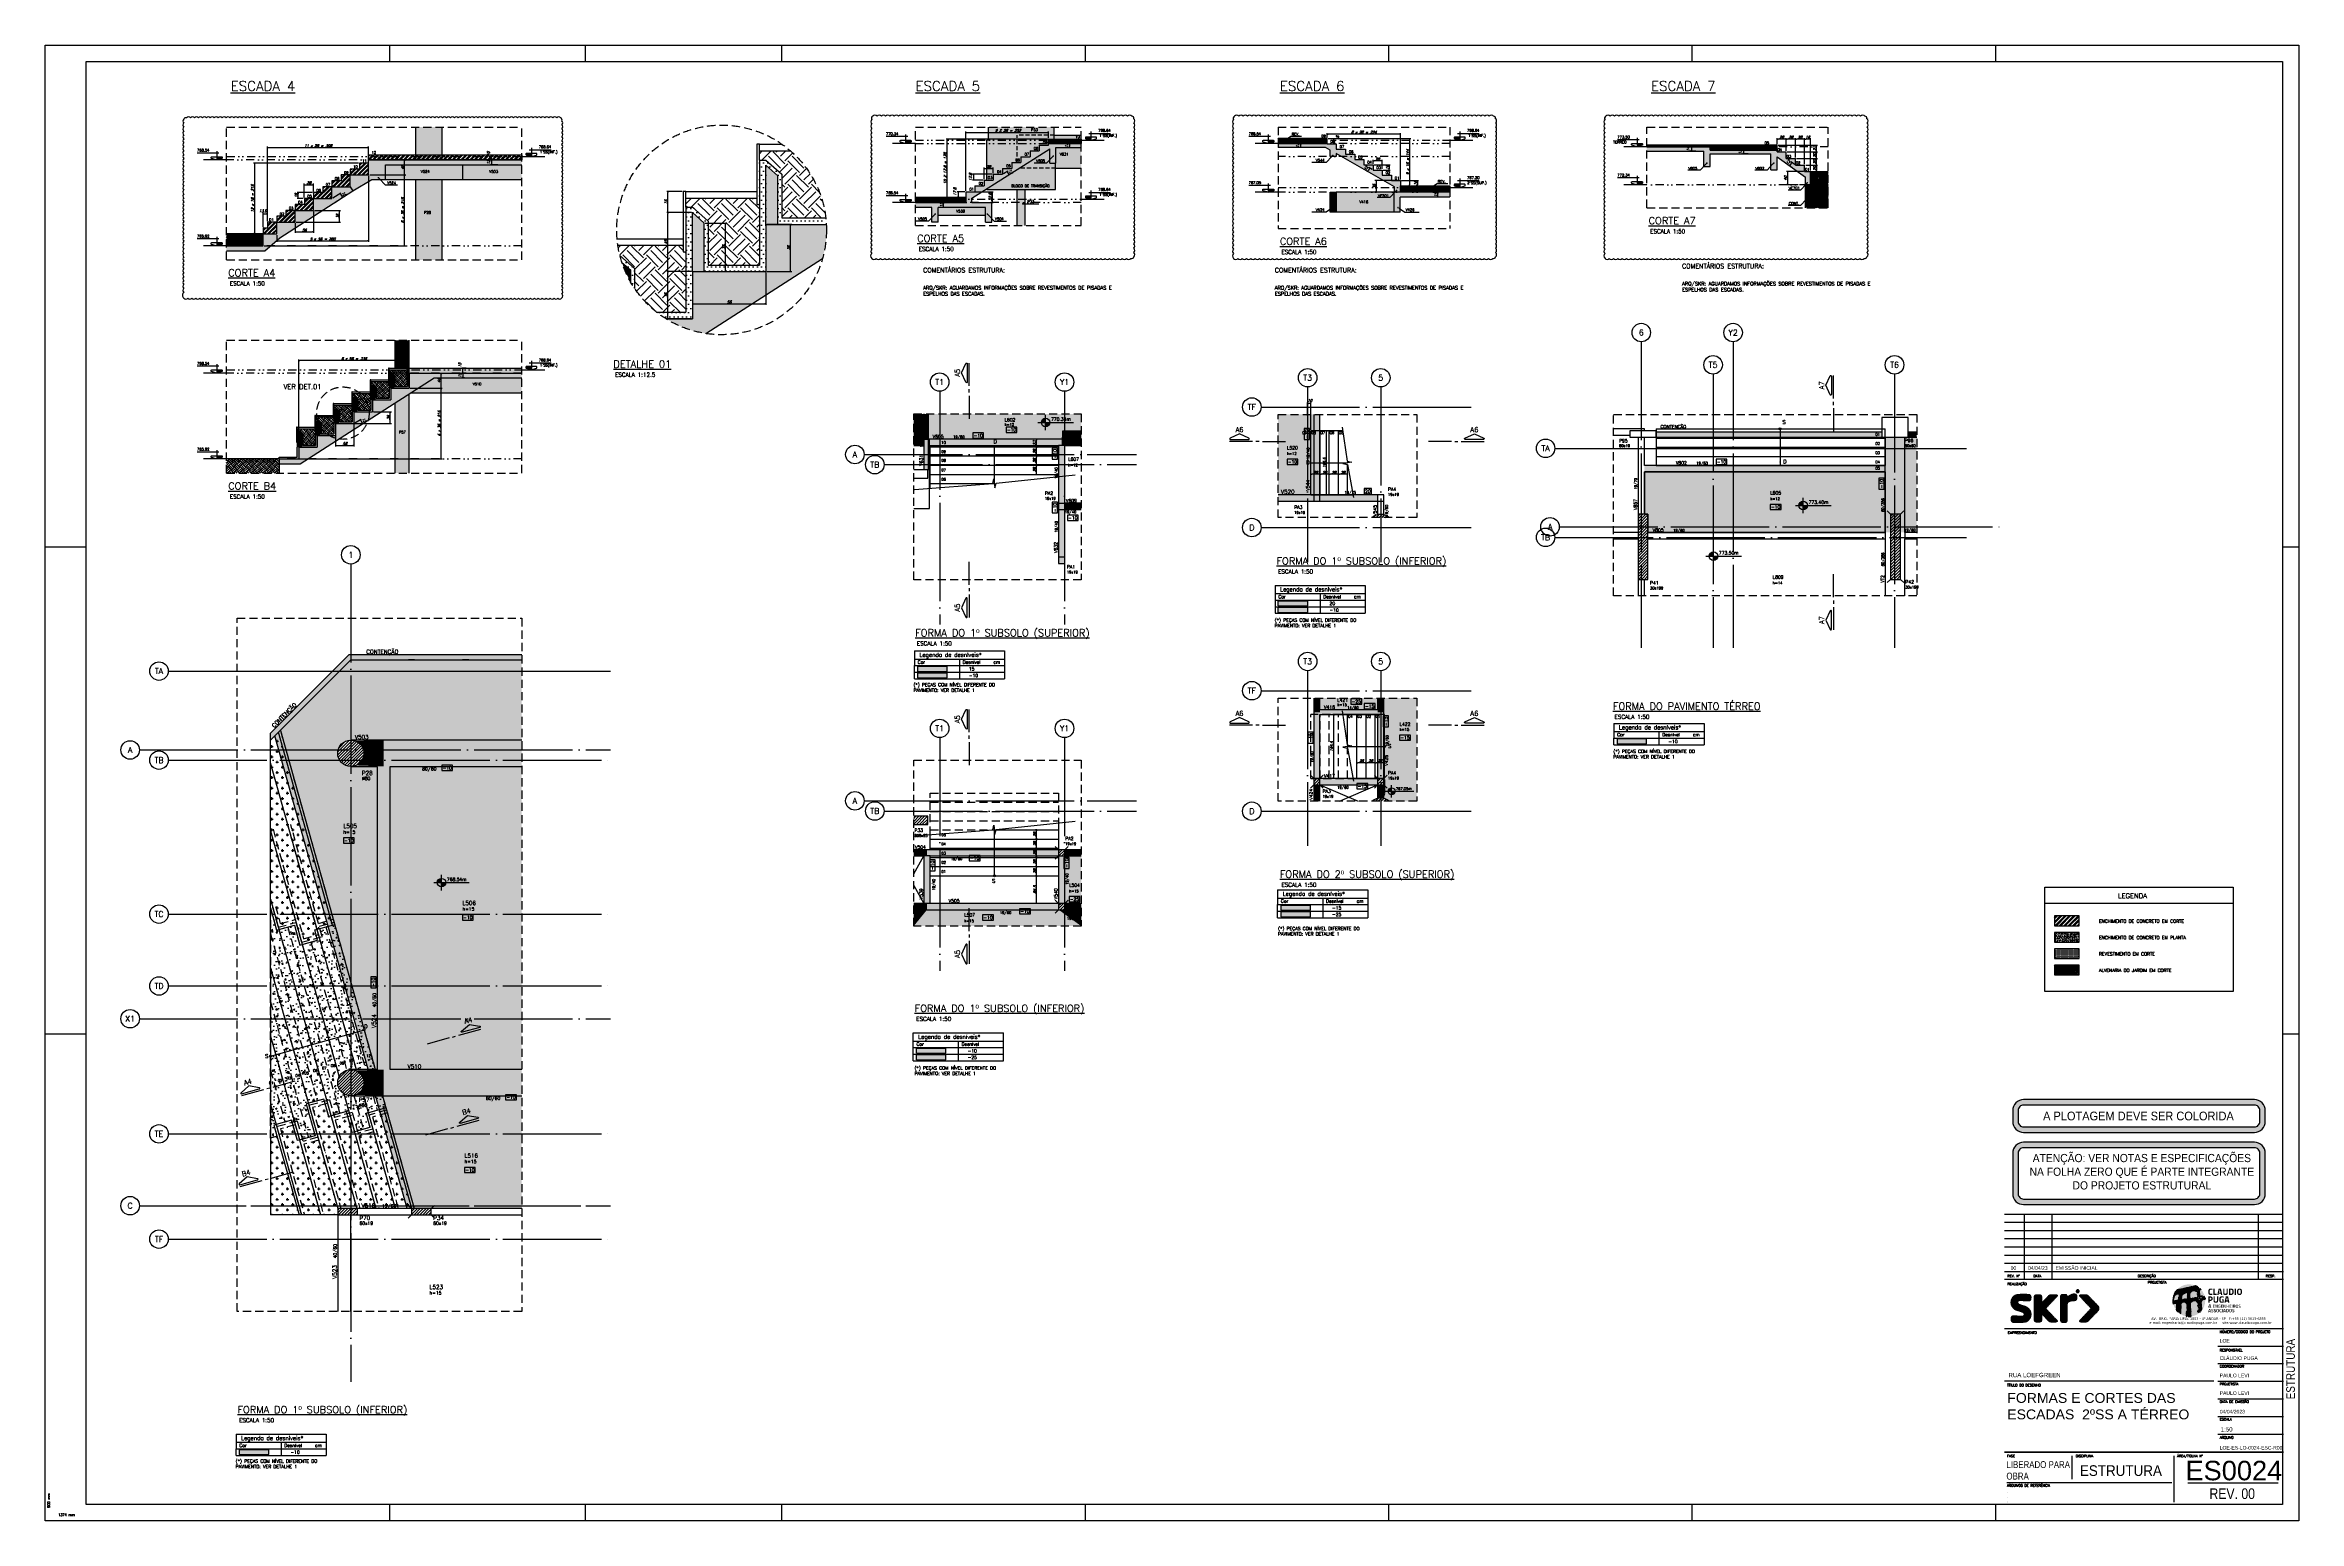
# Model space of a CAD drawing. Header units: millimetres. Extents: x 0 to 6870, y 0 to 4500.
import ezdxf
from ezdxf import colors
from ezdxf.entities.mleader import LeaderData, LeaderLine
from ezdxf.enums import TextEntityAlignment as Align
from ezdxf.math import Vec2, Vec3

# ---------------------------------------------------------------- set-up
doc = ezdxf.new("R2010")
doc.units = ezdxf.units.MM
doc.header["$LTSCALE"] = 50
for name, pattern in [('DASHED', [0.75, 0.5, -0.25]), ('DIVIDE2', [0.625, 0.25, -0.125, 0, -0.125, 0, -0.125]), ('EIXO', [6.8, 6, -0.4, 0, -0.4])]:
    doc.linetypes.add(name, pattern=pattern)
for name, color, linetype in [('AR-TEXTO_REGUA 120_1-200', 4, 'Continuous'), ('CARIMBO', 7, 'Continuous'), ('CB', 7, 'Continuous'), ('F-ALV', 3, 'Continuous'), ('F-ALV-SÓLIDO', 252, 'Continuous'), ('F-AUX', 2, 'Continuous'), ('F-AUX-RED', 1, 'Continuous'), ('F-BLOCOS', 3, 'Continuous'), ('F-COMETARIO', 6, 'Continuous'), ('F-CORTE', 4, 'Continuous'), ('F-CORTE-INDICAÇÃO', 4, 'Continuous'), ('F-COTAS', 106, 'Continuous'), ('F-DESNIVEL-1', 254, 'Continuous'), ('F-DET_LINHA', 1, 'Continuous'), ('F-DET_TEXTO', 3, 'Continuous'), ('F-EIXO', 12, 'EIXO'), ('F-EIXOS-DET', 1, 'Continuous'), ('F-ENCHIMENTO', 1, 'Continuous'), ('F-ESCADAS', 2, 'Continuous'), ('F-HACHURA-DET', 1, 'Continuous'), ('F-JARDIM', 1, 'Continuous'), ('F-JARDIM HACH', 254, 'Continuous'), ('F-LAJES', 3, 'Continuous'), ('F-LAJES-DIM', 2, 'Continuous'), ('F-LAJES-NOME', 4, 'Continuous'), ('F-LAJES-R', 254, 'Continuous'), ('F-LOGO', 7, 'Continuous'), ('F-MARGEM', 1, 'Continuous'), ('F-NÍVEL-PLANTA', 2, 'Continuous'), ('F-NÍVEL-VISTA', 2, 'Continuous'), ('F-PILARES-DIM', 172, 'Continuous'), ('F-PILARES-HACH', 174, 'Continuous'), ('F-PILARES-M', 170, 'Continuous'), ('F-PILARES-N', 170, 'Continuous'), ('F-PILARES-NASCE', 4, 'Continuous'), ('F-PILARES-NOME', 170, 'Continuous'), ('F-PILARES-S', 170, 'Continuous'), ('F-REVESTIMENO HACH', 1, 'Continuous'), ('F-REVESTIMENTO', 1, 'Continuous'), ('F-SOLIDO', 71, 'Continuous'), ('F-SOLIDO-VIGAS', 252, 'Continuous'), ('F-TABELA-NÍVEIS', 1, 'Continuous'), ('F-TEXTO', 6, 'Continuous'), ('F-TEXTO-CYAN', 4, 'Continuous'), ('F-TEXTO-YELLOW', 2, 'Continuous'), ('F-VIGAS', 3, 'Continuous'), ('F-VIGAS-DIM', 2, 'Continuous'), ('F-VIGAS-NOME', 4, 'Continuous'), ('F-VISTA', 2, 'Continuous'), ('F-VISTA SÓLIDO', 254, 'Continuous'), ('F-VÃO', 1, 'Continuous'), ('logo', 10, 'Continuous')]:
    doc.layers.add(name, color=color, linetype=linetype)
for name, color, linetype, true_color in [('F-DESNIVEL-2', 254, 'Continuous', 0xffd1e8), ('F-DESNIVEL-3', 254, 'Continuous', 0xd5c7ff), ('F-DESNIVEL-4', 254, 'Continuous', 0xc3f1b6), ('F-DESNIVEL-5', 141, 'Continuous', 0xadd6ff), ('F-DESNIVEL-6', 254, 'Continuous', 0xffdebd)]:
    doc.layers.add(name, color=color, linetype=linetype, true_color=true_color)
doc.layers.add('TERRENO', color=3, linetype='Continuous', lineweight=30)
doc.styles.add('100-RL-R080', font='arial.ttf', dxfattribs={"width": 0.9, "height": 20})
doc.styles.add('5385-ARQ-PB-BAS-PLA-TER-TORRE-A-106-TXT$0$R60-75', font='romans.shx', dxfattribs={"height": 0.1125})
doc.styles.add('8718-AE-BARR-FORM-R09$0$ROMANS', font='romans.shx', dxfattribs={"oblique": 20})
doc.styles.add('AR-REF', font='arial.ttf')
doc.styles.add('CONT-TITULO', font='arial.ttf')
doc.styles.add('CP-TEXT-INCL', font='romans.shx', dxfattribs={"oblique": 20})
doc.styles.add('Graphite Light Narrow', font='')
doc.styles.add('MCP', font='romans.shx')
doc.styles.add('NFOLHA', font='ARIALN.TTF')
doc.styles.add('REGUA-120-esc1_200', font='simplex.shx', dxfattribs={"height": 0.6})
doc.styles.add('ROMANS', font='romans.shx')
doc.styles.get("Standard").update_dxf_attribs({"font": 'arial.ttf'})
doc.styles.add('STYLE3', font='romans.shx')
doc.styles.add('TITULO DESENHO', font='arial.ttf', dxfattribs={"width": 1.02})
doc.styles.get('Graphite Light Narrow').set_extended_font_data('Graphite Light Narrow')
doc.dimstyles.new('CP-COTAS-50', dxfattribs={"dimscale": 0.64, "dimtxt": 12.5, "dimasz": 5, "dimexe": 5, "dimexo": 5, "dimgap": 2.5, "dimtad": 1, "dimdec": 1, "dimdsep": 46, "dimtxsty": 'CP-TEXT-INCL', "dimblk1": 'DOT', "dimblk2": 'DOT', "dimsah": 1, "dimcen": 9, "dimclrd": 256, "dimclre": 256, "dimclrt": 256, "dimadec": 0, "dimazin": 0, "dimtfac": 1, "dimtdec": 1, "dimtmove": 2, "dimatfit": 3, "dimldrblk": 'DOT', "dimfxl": 5, "dimtolj": 1, "dimarcsym": 0})
pattern_1 = [(45, (3465.8426, 2648.405), (-4.419417, 4.419417), [])]
pattern_2 = [(45, (-441.0288, 1321.718), (-2.245064, 2.245064), [])]
pattern_3 = [(45, (3816.8426, 5821.1195), (-4.419417, 4.419417), [])]
pattern_4 = [(45, (-11234.686, 3030.8713), (-2.245064, 2.245064), [])]
pattern_5 = [(45, (4231.957, 5976.199), (-4.4194174, 4.4194174), [])]
pattern_6 = [(45, (3579.8426, 1655.405), (-4.419417, 4.419417), [])]
pattern_7 = [(45, (-6120.6674, 2915.2105), (-2.245064, 2.245064), [])]
pattern_8 = [(50, (5227.922, -622.9), (45.54617, -3.98477), [4.7625, -52.3875]), (355, (5227.92, -622.9), (-8.81086, 47.7642), [3.81, -41.91015]), (100.4514, (5231.718, -623.233), (36.7353, 43.77944), [4.0475, -44.52256]), (46.1842, (5227.92, -610.2), (67.76976, -10.5106), [7.14375, -78.58125]), (96.6356, (5233.57, -611.077), (59.351, 61.8565), [6.0713, -66.7839]), (351.1842, (5227.92, -610.2), (59.351, 61.8565), [5.715, -62.8649]), (21, (5234.272, -613.376), (37.9036, -25.5663), [4.7625, -52.3875]), (326, (5234.27, -613.376), (15.4505, 46.047), [3.81, -41.91]), (71.4514, (5237.43, -615.506), (53.3541, 20.4807), [4.0475, -44.5225]), (37.5, (5227.922, -622.9), (0.77215, 21.13876), [0, -41.402, 0, -42.545, 0, -42.06875]), (7.5, (5227.922, -622.9), (16.70492, 25.04514), [0, -24.257, 0, -40.4495, 0, -16.03375]), (327.5, (5213.762, -622.9), (33.89765, -1.432186), [0, -15.875, 0, -49.53, 0, -65.7225]), (317.5, (5207.412, -622.9), (37.0323, 6.35662), [0, -20.6375, 0, -32.893, 0, -46.6725])]
pattern_9 = [(0, (5227.922, -622.901), (15.875, 15.875), [7.9375, -23.8125]), (90, (5231.891, -626.87), (-15.875, 15.875), [7.9375, -23.8125])]
pattern_10 = [(45, (5068.902, 5e-13), (0, 17.960512), [12.7, -12.7]), (45, (5065.534, 3.368), (0, 17.960512), [12.7, -12.7]), (45, (5062.167, 6.735), (0, 17.960512), [12.7, -12.7]), (135, (5062.167, 8.98), (-17.960512, 0), [12.7, -12.7]), (135, (5065.534, 12.348), (-17.960512, 0), [12.7, -12.7]), (135, (5068.902, 15.715), (-17.960512, 0), [12.7, -12.7])]
pattern_11 = [(45, (18706.65, -9574.606), (0, 71.84205), [50.8, -50.8]), (45, (18693.18, -9561.136), (0, 71.84205), [50.8, -50.8]), (45, (18679.71, -9547.665), (0, 71.84205), [50.8, -50.8]), (135, (18679.71, -9538.685), (-71.84205, 0), [50.8, -50.8]), (135, (18693.18, -9525.215), (-71.84205, 0), [50.8, -50.8]), (135, (18706.65, -9511.744), (-71.84205, 0), [50.8, -50.8])]

# ---------------------------------------------------------------- blocks, each defined once
blk = doc.blocks.new('*U10')
at = {"layer": 'F-LAJES-DIM', "color": 1}
blk.add_lwpolyline([(0, 0), (33, 0), (33, 16), (0, 16)], close=True, dxfattribs=at)
at = {"layer": 'F-LAJES-DIM', "style": 'MCP'}
blk.add_attdef('DIM', text='', height=10, dxfattribs=at).set_placement((16.5, 8), align=Align.MIDDLE_CENTER)
blk = doc.blocks.new('*U4')
at = {"layer": 'F-VIGAS-DIM', "color": 1}
blk.add_lwpolyline([(0, 0), (33, 0), (33, 16), (0, 16)], close=True, dxfattribs=at)
at = {"layer": 'F-VIGAS-DIM', "style": 'MCP'}
blk.add_attdef('DIM', text='', height=10, dxfattribs=at).set_placement((16.5, 8), align=Align.MIDDLE_CENTER)
blk = doc.blocks.new('*U9')
at = {"layer": 'F-EIXO'}
blk.add_line((0, 0), (642.3, 0), dxfattribs=at)
at = {"layer": 'F-EIXO', "color": 2, "linetype": 'Continuous'}
blk.add_circle((-28.2, 0), 28.2, dxfattribs=at)
at = {"layer": 'F-TEXTO', "style": 'ROMANS'}
blk.add_attdef('EIXO', text='', height=17.5, dxfattribs=at).set_placement((-28.2, 0), align=Align.MIDDLE_CENTER)
blk = doc.blocks.new('*U6')
at = {"layer": 'F-EIXO'}
blk.add_line((0, 0), (642.3, 0), dxfattribs=at)
at = {"layer": 'F-EIXO', "color": 2, "linetype": 'Continuous'}
blk.add_circle((-28.2, 0), 28.2, dxfattribs=at)
at = {"layer": 'F-TEXTO', "style": 'ROMANS'}
blk.add_attdef('EIXO', text='', height=17.5, dxfattribs=at).set_placement((-28.2, 0), align=Align.MIDDLE_CENTER)
blk = doc.blocks.new('*U8')
at = {"layer": 'F-EIXO'}
blk.add_line((0, 0), (0, -534.1), dxfattribs=at)
at = {"layer": 'F-EIXO', "color": 2, "linetype": 'Continuous'}
blk.add_circle((0, 28.2), 28.2, dxfattribs=at)
at = {"layer": 'F-TEXTO', "style": 'ROMANS'}
blk.add_attdef('EIXO', text='', height=17.5, rotation=360, dxfattribs=at).set_placement((0, 28.2), align=Align.MIDDLE_CENTER)
blk = doc.blocks.new('*U7')
at = {"layer": 'F-EIXO'}
blk.add_line((0, 0), (0, -534.1), dxfattribs=at)
at = {"layer": 'F-EIXO', "color": 2, "linetype": 'Continuous'}
blk.add_circle((0, 28.2), 28.2, dxfattribs=at)
at = {"layer": 'F-TEXTO', "style": 'ROMANS'}
blk.add_attdef('EIXO', text='', height=17.5, rotation=360, dxfattribs=at).set_placement((0, 28.2), align=Align.MIDDLE_CENTER)
blk = doc.blocks.new('*U11')
at = {"layer": 'F-VIGAS-DIM', "color": 1}
blk.add_lwpolyline([(0, 0), (22, 0), (22, 16), (0, 16)], close=True, dxfattribs=at)
at = {"layer": 'F-VIGAS-DIM', "style": 'MCP'}
blk.add_attdef('DIM', text='', height=10, dxfattribs=at).set_placement((11, 8), align=Align.MIDDLE_CENTER)
blk = doc.blocks.new('Nível - Planta')
at = {"layer": 'F-NÍVEL-PLANTA'}
h = blk.add_hatch(color=71, dxfattribs=at)
h.paths.add_polyline_path([(0, 0), (0, 0.26, 0.414214), (-0.26, 0)])
h.paths.add_polyline_path([(0.26, 0), (0, 0), (0, -0.26, 0.414214)])
for p, q in [((-0.47, 0), (1.7, 0)), ((0, -0.47), (0, 0.47))]:
    blk.add_line(p, q, dxfattribs=at)
blk.add_circle((0, 0), 0.26, dxfattribs=at)
at = {"layer": 'F-TEXTO', "color": 3, "style": 'MCP'}
blk.add_attdef('NÍVEL', (0.33, 0.1), '', height=0.2, dxfattribs=at)
blk = doc.blocks.new('*U14')
at = {"layer": 'F-CORTE-INDICAÇÃO'}
for p, q in [((-100, 0), (-170, 0)), ((-80, 0), (-90, 0)), ((-70, 0), (0, 0))]:
    blk.add_line(p, q, dxfattribs=at)
blk.add_lwpolyline([(-112, 6, 0.802585), (-111.2, 9.8), (-140, 23.3), (-168.8, 9.8, 0.802585), (-168, 6)], format="xyb", close=True, dxfattribs=at)
at = {"layer": 'F-CORTE-INDICAÇÃO', "style": 'ROMANS'}
blk.add_attdef('CORTE', text='', height=15, dxfattribs=at).set_placement((-140, 35.8), align=Align.MIDDLE_CENTER)
at = {"layer": 'F-CORTE-INDICAÇÃO', "color": 2, "style": 'ROMANS'}
blk.add_attdef('FOLHA', text='', height=12, dxfattribs=at).set_placement((-140, -10), align=Align.MIDDLE_CENTER)
blk = doc.blocks.new('Nível - Vista')
at = {"layer": 'F-NÍVEL-VISTA'}
blk.add_hatch(color=71, dxfattribs=at).paths.add_polyline_path([(0, 0.24), (-0.38, 0.24, 0.414214), (-0.42, 0.2), (-0.42, 0.15, 0.331206), (-0.39, 0.11), (-0.01, 0, 0.072993), (0, 0)])
at = {"layer": 'F-NÍVEL-VISTA', "color": 2}
for p, q in [((-0.17, 0.52), (1.49, 0.52)), ((0, 0.67), (0, 0))]:
    blk.add_line(p, q, dxfattribs=at)
blk.add_lwpolyline([(-0.01, 0, 0.146769), (0.01, 0), (0.39, 0.11, 0.331206), (0.42, 0.15), (0.42, 0.2, 0.414214), (0.38, 0.24), (-0.38, 0.24, 0.414214), (-0.42, 0.2), (-0.42, 0.15, 0.331206), (-0.39, 0.11), (-0.01, 0, 0.146769), (0.01, 0)], format="xyb", dxfattribs=at)
at = {"layer": 'F-TEXTO', "color": 3, "style": 'MCP'}
for tag, p in [('NÍVEL_DETALHE', (1.02, 0.19)), ('NÍVEL', (1.03, 0.64))]:
    blk.add_attdef(tag, text='', height=0.2, dxfattribs=at).set_placement(p, align=Align.CENTER)
blk = doc.blocks.new('_DOT')
at = {"color": 0, "linetype": 'ByBlock'}
blk.add_line((-0.5, 0), (-1, 0), dxfattribs=at)
at = {"color": 0, "linetype": 'ByBlock', "const_width": 0.5}
blk.add_lwpolyline([(-0.25, 0, 1), (0.25, 0, 1)], format="xyb", close=True, dxfattribs=at)
blk = doc.blocks.new('*D16')
at = {"layer": 'DEFPOINTS', "color": 0, "transparency": 16777216}
for p in [(4185.8, 4071), (4182.9, 4051), (4185.8, 4051)]:
    blk.add_point(p, dxfattribs=at)
at = {"layer": 'F-COTAS', "lineweight": -2, "transparency": 16777216}
for p, q in [((4182.6, 4071), (4179.7, 4071)), ((4182.9, 4067.8), (4182.9, 4054.2)), ((4182.6, 4051), (4179.7, 4051))]:
    blk.add_line(p, q, dxfattribs=at)
at = {"layer": 'F-COTAS', "lineweight": -2, "transparency": 16777216, "xscale": 3.2, "yscale": 3.2, "zscale": 3.2}
for p, rotation in [((4182.9, 4071), 90), ((4182.9, 4051), 270)]:
    blk.add_blockref('_DOT', p, dxfattribs=dict(at, rotation=rotation))
at = {"layer": 'F-COTAS', "transparency": 16777216, "insert": (4177.3, 4061), "char_height": 8, "attachment_point": 5, "rotation": 90, "style": 'CP-TEXT-INCL'}
blk.add_mtext('\\A1;20', dxfattribs=at)
blk = doc.blocks.new('*D17')
at = {"layer": 'DEFPOINTS', "color": 0, "transparency": 16777216}
for p in [(4131.8, 4087), (4056.9, 4051), (4111.8, 4051)]:
    blk.add_point(p, dxfattribs=at)
at = {"layer": 'F-COTAS', "lineweight": -2, "transparency": 16777216}
for p, q in [((4128.6, 4087), (4053.7, 4087)), ((4056.9, 4083.8), (4056.9, 4054.2)), ((4108.6, 4051), (4053.7, 4051))]:
    blk.add_line(p, q, dxfattribs=at)
at = {"layer": 'F-COTAS', "lineweight": -2, "transparency": 16777216, "xscale": 3.2, "yscale": 3.2, "zscale": 3.2}
for p, rotation in [((4056.9, 4087), 90), ((4056.9, 4051), 270)]:
    blk.add_blockref('_DOT', p, dxfattribs=dict(at, rotation=rotation))
at = {"layer": 'F-COTAS', "transparency": 16777216, "insert": (4051.3, 4069), "char_height": 8, "attachment_point": 5, "rotation": 90, "style": 'CP-TEXT-INCL'}
blk.add_mtext('\\A1;36', dxfattribs=at)
blk = doc.blocks.new('*D18')
at = {"layer": 'DEFPOINTS', "color": 0, "transparency": 16777216}
for p in [(3907.8, 4215), (3916.7, 4199), (3927.3, 4199)]:
    blk.add_point(p, dxfattribs=at)
at = {"layer": 'F-COTAS', "lineweight": -2, "transparency": 16777216}
for p, q in [((3911, 4215), (3930.5, 4215)), ((3919.9, 4199), (3930.5, 4199)), ((3927.3, 4211.8), (3927.3, 4202.2))]:
    blk.add_line(p, q, dxfattribs=at)
at = {"layer": 'F-COTAS', "lineweight": -2, "transparency": 16777216, "xscale": 3.2, "yscale": 3.2, "zscale": 3.2}
for p, rotation in [((3927.3, 4215), 90), ((3927.3, 4199), 270)]:
    blk.add_blockref('_DOT', p, dxfattribs=dict(at, rotation=rotation))
at = {"layer": 'F-COTAS', "transparency": 16777216, "insert": (3939.9, 4216.2), "char_height": 8, "attachment_point": 5, "rotation": 90, "style": 'CP-TEXT-INCL'}
blk.add_mtext('\\A1;16', dxfattribs=at)
blk = doc.blocks.new('*D19')
at = {"layer": 'DEFPOINTS', "color": 0, "transparency": 16777216}
for p in [(4047.8, 4135), (4075.8, 4119), (4097, 4119)]:
    blk.add_point(p, dxfattribs=at)
at = {"layer": 'F-COTAS', "lineweight": -2, "transparency": 16777216}
for p, q in [((4051, 4135), (4100.2, 4135)), ((4097, 4131.8), (4097, 4122.2)), ((4079, 4119), (4100.2, 4119))]:
    blk.add_line(p, q, dxfattribs=at)
at = {"layer": 'F-COTAS', "lineweight": -2, "transparency": 16777216, "xscale": 3.2, "yscale": 3.2, "zscale": 3.2}
for p, rotation in [((4097, 4135), 90), ((4097, 4119), 270)]:
    blk.add_blockref('_DOT', p, dxfattribs=dict(at, rotation=rotation))
at = {"layer": 'F-COTAS', "transparency": 16777216, "insert": (4091.4, 4127), "char_height": 8, "attachment_point": 5, "rotation": 90, "style": 'CP-TEXT-INCL'}
blk.add_mtext('\\A1;16', dxfattribs=at)
blk = doc.blocks.new('*D20')
at = {"layer": 'DEFPOINTS', "color": 0, "transparency": 16777216}
for p in [(4047.8, 4146.9), (4047.8, 4135), (4075.8, 4119)]:
    blk.add_point(p, dxfattribs=at)
at = {"layer": 'F-COTAS', "lineweight": -2, "transparency": 16777216}
for p, q in [((4047.8, 4138.2), (4047.8, 4150.1)), ((4072.6, 4146.9), (4051, 4146.9)), ((4075.8, 4122.2), (4075.8, 4150.1))]:
    blk.add_line(p, q, dxfattribs=at)
at = {"layer": 'F-COTAS', "lineweight": -2, "transparency": 16777216, "xscale": 3.2, "yscale": 3.2, "zscale": 3.2, "rotation": 180}
blk.add_blockref('_DOT', (4047.8, 4146.9), dxfattribs=at)
at = {"layer": 'F-COTAS', "lineweight": -2, "transparency": 16777216, "xscale": 3.2, "yscale": 3.2, "zscale": 3.2}
blk.add_blockref('_DOT', (4075.8, 4146.9), dxfattribs=at)
at = {"layer": 'F-COTAS', "transparency": 16777216, "insert": (4061.8, 4152.5), "char_height": 8, "attachment_point": 5, "style": 'CP-TEXT-INCL'}
blk.add_mtext('\\A1;28', dxfattribs=at)
blk = doc.blocks.new('*D21')
at = {"layer": 'DEFPOINTS', "color": 0, "transparency": 16777216}
for p in [(3907.8, 4228.4), (3907.8, 4215), (4131.8, 4087)]:
    blk.add_point(p, dxfattribs=at)
at = {"layer": 'F-COTAS', "lineweight": -2, "transparency": 16777216}
for p, q in [((3907.8, 4218.2), (3907.8, 4231.6)), ((4128.6, 4228.4), (3911, 4228.4)), ((4131.8, 4090.2), (4131.8, 4231.6))]:
    blk.add_line(p, q, dxfattribs=at)
at = {"layer": 'F-COTAS', "lineweight": -2, "transparency": 16777216, "xscale": 3.2, "yscale": 3.2, "zscale": 3.2, "rotation": 180}
blk.add_blockref('_DOT', (3907.8, 4228.4), dxfattribs=at)
at = {"layer": 'F-COTAS', "lineweight": -2, "transparency": 16777216, "xscale": 3.2, "yscale": 3.2, "zscale": 3.2}
blk.add_blockref('_DOT', (4131.8, 4228.4), dxfattribs=at)
at = {"layer": 'F-COTAS', "transparency": 16777216, "insert": (4019.8, 4234), "char_height": 8, "attachment_point": 5, "style": 'CP-TEXT-INCL'}
blk.add_mtext('\\A1;8 x 28 = 224', dxfattribs=at)
blk = doc.blocks.new('*D22')
at = {"layer": 'DEFPOINTS', "color": 0, "transparency": 16777216}
for p in [(3907.8, 4215), (4131.8, 4071), (4159.4, 4071)]:
    blk.add_point(p, dxfattribs=at)
at = {"layer": 'F-COTAS', "lineweight": -2, "transparency": 16777216}
for p, q in [((3911, 4215), (4162.6, 4215)), ((4159.4, 4211.8), (4159.4, 4074.2)), ((4135, 4071), (4162.6, 4071))]:
    blk.add_line(p, q, dxfattribs=at)
at = {"layer": 'F-COTAS', "lineweight": -2, "transparency": 16777216, "xscale": 3.2, "yscale": 3.2, "zscale": 3.2}
for p, rotation in [((4159.4, 4215), 90), ((4159.4, 4071), 270)]:
    blk.add_blockref('_DOT', p, dxfattribs=dict(at, rotation=rotation))
at = {"layer": 'F-COTAS', "transparency": 16777216, "insert": (4153.8, 4143), "char_height": 8, "attachment_point": 5, "rotation": 90, "style": 'CP-TEXT-INCL'}
blk.add_mtext('\\A1;9 x 16 = 144', dxfattribs=at)
blk = doc.blocks.new('*D23')
at = {"layer": 'DEFPOINTS', "color": 0, "transparency": 16777216}
for p in [(4131.8, 4087), (4148.8, 4071), (4183, 4071)]:
    blk.add_point(p, dxfattribs=at)
at = {"layer": 'F-COTAS', "lineweight": -2, "transparency": 16777216}
for p, q in [((4135, 4087), (4186.2, 4087)), ((4152, 4071), (4186.2, 4071)), ((4183, 4083.8), (4183, 4074.2))]:
    blk.add_line(p, q, dxfattribs=at)
at = {"layer": 'F-COTAS', "lineweight": -2, "transparency": 16777216, "xscale": 3.2, "yscale": 3.2, "zscale": 3.2}
for p, rotation in [((4183, 4087), 90), ((4183, 4071), 270)]:
    blk.add_blockref('_DOT', p, dxfattribs=dict(at, rotation=rotation))
at = {"layer": 'F-COTAS', "transparency": 16777216, "insert": (4177.4, 4079), "char_height": 8, "attachment_point": 5, "rotation": 90, "style": 'CP-TEXT-INCL'}
blk.add_mtext('\\A1;16', dxfattribs=at)
blk = doc.blocks.new('*D24')
at = {"layer": 'DEFPOINTS', "color": 0, "transparency": 16777216}
for p in [(4244.9, 4051), (4253.1, 4051), (4253.1, 4036)]:
    blk.add_point(p, dxfattribs=at)
at = {"layer": 'F-COTAS', "lineweight": -2, "transparency": 16777216}
for p, q in [((4249.9, 4051), (4241.7, 4051)), ((4249.9, 4036), (4241.7, 4036)), ((4244.9, 4039.2), (4244.9, 4047.8))]:
    blk.add_line(p, q, dxfattribs=at)
at = {"layer": 'F-COTAS', "lineweight": -2, "transparency": 16777216, "xscale": 3.2, "yscale": 3.2, "zscale": 3.2}
for p, rotation in [((4244.9, 4051), 90), ((4244.9, 4036), 270)]:
    blk.add_blockref('_DOT', p, dxfattribs=dict(at, rotation=rotation))
at = {"layer": 'F-COTAS', "transparency": 16777216, "insert": (4239.3, 4043.5), "char_height": 8, "attachment_point": 5, "rotation": 90, "style": 'CP-TEXT-INCL'}
blk.add_mtext('\\A1;15', dxfattribs=at)
blk = doc.blocks.new('*D25')
at = {"layer": 'DEFPOINTS', "color": 0, "transparency": 16777216}
for p in [(3827.3, 4200), (3830.6, 4200), (3830.6, 4188)]:
    blk.add_point(p, dxfattribs=at)
at = {"layer": 'F-COTAS', "lineweight": -2, "transparency": 16777216}
for p, q in [((3827.4, 4200), (3824.1, 4200)), ((3827.3, 4191.2), (3827.3, 4196.8)), ((3827.4, 4188), (3824.1, 4188))]:
    blk.add_line(p, q, dxfattribs=at)
at = {"layer": 'F-COTAS', "lineweight": -2, "transparency": 16777216, "xscale": 3.2, "yscale": 3.2, "zscale": 3.2}
for p, rotation in [((3827.3, 4200), 90), ((3827.3, 4188), 270)]:
    blk.add_blockref('_DOT', p, dxfattribs=dict(at, rotation=rotation))
at = {"layer": 'F-COTAS', "transparency": 16777216, "insert": (3817.7, 4194), "char_height": 8, "attachment_point": 5, "rotation": 90, "style": 'CP-TEXT-INCL'}
blk.add_mtext('\\A1;12', dxfattribs=at)
blk = doc.blocks.new('*D26')
at = {"layer": 'DEFPOINTS', "color": 0, "transparency": 16777216}
for p in [(4031.6, 4114.4), (4041.9, 4108.6), (4047.8, 4119)]:
    blk.add_point(p, dxfattribs=at)
at = {"layer": 'F-COTAS', "lineweight": -2, "transparency": 16777216}
for p, q in [((4036, 4122.1), (4033.2, 4117.2)), ((4045.1, 4120.6), (4034.8, 4126.4)), ((4039.1, 4110.2), (4028.9, 4116))]:
    blk.add_line(p, q, dxfattribs=at)
at = {"layer": 'F-COTAS', "lineweight": -2, "transparency": 16777216, "xscale": 3.2, "yscale": 3.2, "zscale": 3.2}
for p, rotation in [((4037.6, 4124.9), 60.25511870305618), ((4031.6, 4114.4), 240.2551187030562)]:
    blk.add_blockref('_DOT', p, dxfattribs=dict(at, rotation=rotation))
at = {"layer": 'F-COTAS', "transparency": 16777216, "insert": (4026.3, 4124.4), "char_height": 8, "attachment_point": 5, "rotation": 60.25512, "style": 'CP-TEXT-INCL'}
blk.add_mtext('\\A1;12', dxfattribs=at)
blk = doc.blocks.new('*D27')
at = {"layer": 'DEFPOINTS', "color": 0, "transparency": 16777216}
for p in [(4054.3, 2311.6), (4054.3, 2306.1), (4082.3, 2306.1)]:
    blk.add_point(p, dxfattribs=at)
at = {"layer": 'F-COTAS', "lineweight": -2, "transparency": 16777216}
for p, q in [((4054.3, 2309.3), (4054.3, 2314.8)), ((4079.1, 2311.6), (4057.5, 2311.6)), ((4082.3, 2309.3), (4082.3, 2314.8))]:
    blk.add_line(p, q, dxfattribs=at)
at = {"layer": 'F-COTAS', "lineweight": -2, "transparency": 16777216, "xscale": 3.2, "yscale": 3.2, "zscale": 3.2, "rotation": 180}
blk.add_blockref('_DOT', (4054.3, 2311.6), dxfattribs=at)
at = {"layer": 'F-COTAS', "lineweight": -2, "transparency": 16777216, "xscale": 3.2, "yscale": 3.2, "zscale": 3.2}
blk.add_blockref('_DOT', (4082.3, 2311.6), dxfattribs=at)
at = {"layer": 'F-COTAS', "transparency": 16777216, "insert": (4068.3, 2317.2), "char_height": 8, "attachment_point": 5, "style": 'CP-TEXT-INCL'}
blk.add_mtext('\\A1;28', dxfattribs=at)
blk = doc.blocks.new('*D28')
at = {"layer": 'DEFPOINTS', "color": 0, "transparency": 16777216}
for p in [(4026.3, 2311.6), (4026.3, 2306.1), (4054.3, 2306.1)]:
    blk.add_point(p, dxfattribs=at)
at = {"layer": 'F-COTAS', "lineweight": -2, "transparency": 16777216}
for p, q in [((4026.3, 2309.3), (4026.3, 2314.8)), ((4051.1, 2311.6), (4029.5, 2311.6)), ((4054.3, 2309.3), (4054.3, 2314.8))]:
    blk.add_line(p, q, dxfattribs=at)
at = {"layer": 'F-COTAS', "lineweight": -2, "transparency": 16777216, "xscale": 3.2, "yscale": 3.2, "zscale": 3.2, "rotation": 180}
blk.add_blockref('_DOT', (4026.3, 2311.6), dxfattribs=at)
at = {"layer": 'F-COTAS', "lineweight": -2, "transparency": 16777216, "xscale": 3.2, "yscale": 3.2, "zscale": 3.2}
blk.add_blockref('_DOT', (4054.3, 2311.6), dxfattribs=at)
at = {"layer": 'F-COTAS', "transparency": 16777216, "insert": (4040.3, 2317.2), "char_height": 8, "attachment_point": 5, "style": 'CP-TEXT-INCL'}
blk.add_mtext('\\A1;28', dxfattribs=at)
blk = doc.blocks.new('*D29')
at = {"layer": 'DEFPOINTS', "color": 0, "transparency": 16777216}
for p in [(3998.3, 2311.6), (3998.3, 2306.1), (4026.3, 2306.1)]:
    blk.add_point(p, dxfattribs=at)
at = {"layer": 'F-COTAS', "lineweight": -2, "transparency": 16777216}
for p, q in [((3998.3, 2309.3), (3998.3, 2314.8)), ((4023.1, 2311.6), (4001.5, 2311.6)), ((4026.3, 2309.3), (4026.3, 2314.8))]:
    blk.add_line(p, q, dxfattribs=at)
at = {"layer": 'F-COTAS', "lineweight": -2, "transparency": 16777216, "xscale": 3.2, "yscale": 3.2, "zscale": 3.2, "rotation": 180}
blk.add_blockref('_DOT', (3998.3, 2311.6), dxfattribs=at)
at = {"layer": 'F-COTAS', "lineweight": -2, "transparency": 16777216, "xscale": 3.2, "yscale": 3.2, "zscale": 3.2}
blk.add_blockref('_DOT', (4026.3, 2311.6), dxfattribs=at)
at = {"layer": 'F-COTAS', "transparency": 16777216, "insert": (4012.3, 2317.2), "char_height": 8, "attachment_point": 5, "style": 'CP-TEXT-INCL'}
blk.add_mtext('\\A1;28', dxfattribs=at)
blk = doc.blocks.new('*D30')
at = {"layer": 'DEFPOINTS', "color": 0, "transparency": 16777216}
for p in [(3942.3, 3191.3), (3942.3, 3185.8), (3970.3, 3185.8)]:
    blk.add_point(p, dxfattribs=at)
at = {"layer": 'F-COTAS', "lineweight": -2, "transparency": 16777216}
for p, q in [((3942.3, 3189), (3942.3, 3194.5)), ((3967.1, 3191.3), (3945.5, 3191.3)), ((3970.3, 3189), (3970.3, 3194.5))]:
    blk.add_line(p, q, dxfattribs=at)
at = {"layer": 'F-COTAS', "lineweight": -2, "transparency": 16777216, "xscale": 3.2, "yscale": 3.2, "zscale": 3.2, "rotation": 180}
blk.add_blockref('_DOT', (3942.3, 3191.3), dxfattribs=at)
at = {"layer": 'F-COTAS', "lineweight": -2, "transparency": 16777216, "xscale": 3.2, "yscale": 3.2, "zscale": 3.2}
blk.add_blockref('_DOT', (3970.3, 3191.3), dxfattribs=at)
at = {"layer": 'F-COTAS', "transparency": 16777216, "insert": (3956.3, 3196.9), "char_height": 8, "attachment_point": 5, "style": 'CP-TEXT-INCL'}
blk.add_mtext('\\A1;28', dxfattribs=at)
blk = doc.blocks.new('*D31')
at = {"layer": 'DEFPOINTS', "color": 0, "transparency": 16777216}
for p in [(3914.3, 3191.3), (3914.3, 3185.8), (3942.3, 3185.8)]:
    blk.add_point(p, dxfattribs=at)
at = {"layer": 'F-COTAS', "lineweight": -2, "transparency": 16777216}
for p, q in [((3914.3, 3189), (3914.3, 3194.5)), ((3939.1, 3191.3), (3917.5, 3191.3)), ((3942.3, 3189), (3942.3, 3194.5))]:
    blk.add_line(p, q, dxfattribs=at)
at = {"layer": 'F-COTAS', "lineweight": -2, "transparency": 16777216, "xscale": 3.2, "yscale": 3.2, "zscale": 3.2, "rotation": 180}
blk.add_blockref('_DOT', (3914.3, 3191.3), dxfattribs=at)
at = {"layer": 'F-COTAS', "lineweight": -2, "transparency": 16777216, "xscale": 3.2, "yscale": 3.2, "zscale": 3.2}
blk.add_blockref('_DOT', (3942.3, 3191.3), dxfattribs=at)
at = {"layer": 'F-COTAS', "transparency": 16777216, "insert": (3928.3, 3196.9), "char_height": 8, "attachment_point": 5, "style": 'CP-TEXT-INCL'}
blk.add_mtext('\\A1;28', dxfattribs=at)
blk = doc.blocks.new('*D32')
at = {"layer": 'DEFPOINTS', "color": 0, "transparency": 16777216}
for p in [(3886.3, 3191.3), (3886.3, 3185.8), (3914.3, 3185.8)]:
    blk.add_point(p, dxfattribs=at)
at = {"layer": 'F-COTAS', "lineweight": -2, "transparency": 16777216}
for p, q in [((3886.3, 3189), (3886.3, 3194.5)), ((3911.1, 3191.3), (3889.5, 3191.3)), ((3914.3, 3189), (3914.3, 3194.5))]:
    blk.add_line(p, q, dxfattribs=at)
at = {"layer": 'F-COTAS', "lineweight": -2, "transparency": 16777216, "xscale": 3.2, "yscale": 3.2, "zscale": 3.2, "rotation": 180}
blk.add_blockref('_DOT', (3886.3, 3191.3), dxfattribs=at)
at = {"layer": 'F-COTAS', "lineweight": -2, "transparency": 16777216, "xscale": 3.2, "yscale": 3.2, "zscale": 3.2}
blk.add_blockref('_DOT', (3914.3, 3191.3), dxfattribs=at)
at = {"layer": 'F-COTAS', "transparency": 16777216, "insert": (3900.3, 3196.9), "char_height": 8, "attachment_point": 5, "style": 'CP-TEXT-INCL'}
blk.add_mtext('\\A1;28', dxfattribs=at)
blk = doc.blocks.new('*D33')
at = {"layer": 'DEFPOINTS', "color": 0, "transparency": 16777216}
for p in [(3858.3, 3191.3), (3858.3, 3185.8), (3886.3, 3185.8)]:
    blk.add_point(p, dxfattribs=at)
at = {"layer": 'F-COTAS', "lineweight": -2, "transparency": 16777216}
for p, q in [((3858.3, 3189), (3858.3, 3194.5)), ((3883.1, 3191.3), (3861.5, 3191.3)), ((3886.3, 3189), (3886.3, 3194.5))]:
    blk.add_line(p, q, dxfattribs=at)
at = {"layer": 'F-COTAS', "lineweight": -2, "transparency": 16777216, "xscale": 3.2, "yscale": 3.2, "zscale": 3.2, "rotation": 180}
blk.add_blockref('_DOT', (3858.3, 3191.3), dxfattribs=at)
at = {"layer": 'F-COTAS', "lineweight": -2, "transparency": 16777216, "xscale": 3.2, "yscale": 3.2, "zscale": 3.2}
blk.add_blockref('_DOT', (3886.3, 3191.3), dxfattribs=at)
at = {"layer": 'F-COTAS', "transparency": 16777216, "insert": (3872.3, 3196.9), "char_height": 8, "attachment_point": 5, "style": 'CP-TEXT-INCL'}
blk.add_mtext('\\A1;28', dxfattribs=at)
blk = doc.blocks.new('A0-1L_900')
at = {"layer": 'F-MARGEM', "color": 2}
for p, q in [((21, 90), (21, 89)), ((32.95, 89), (32.95, 90)), ((44.9, 90), (44.9, 89)), ((63.4, 90), (63.4, 89)), ((81.9, 90), (81.9, 89)), ((100.4, 90), (100.4, 89)), ((118.9, 90), (118.9, 89)), ((0, 59.4), (2.5, 59.4)), ((136.4, 59.4), (137.4, 59.4)), ((0, 29.7), (2.5, 29.7)), ((136.4, 29.7), (137.4, 29.7)), ((21, 1), (21, 0)), ((32.95, 0), (32.95, 1)), ((44.9, 1), (44.9, 0)), ((63.4, 1), (63.4, 0)), ((81.9, 1), (81.9, 0)), ((100.4, 1), (100.4, 0)), ((118.9, 1), (118.9, 0))]:
    blk.add_line(p, q, dxfattribs=at)
blk.add_lwpolyline([(0, 0), (0, 90), (137.4, 90), (137.4, 0)], close=True, dxfattribs=at)
at = {"layer": 'F-MARGEM', "color": 7}
blk.add_lwpolyline([(2.5, 89), (136.4, 89), (136.4, 1), (2.5, 1)], close=True, dxfattribs=at)
at = {"layer": 'F-MARGEM', "color": 1, "style": 'MCP'}
blk.add_text('900 mm', height=0.152, rotation=90, dxfattribs=at).set_placement((0.3, 0.8))
blk.add_text('1374 mm', height=0.152, dxfattribs=at).set_placement((0.8, 0.3))
blk = doc.blocks.new('*U38')
at = {"layer": 'F-EIXO'}
blk.add_line((0, 0), (769.1, 0), dxfattribs=at)
at = {"layer": 'F-EIXO', "color": 2, "linetype": 'Continuous'}
blk.add_circle((-28.2, 0), 28.2, dxfattribs=at)
at = {"layer": 'F-TEXTO', "style": 'ROMANS'}
blk.add_attdef('EIXO', text='', height=17.5, dxfattribs=at).set_placement((-28.2, 0), align=Align.MIDDLE_CENTER)
blk = doc.blocks.new('*U39')
at = {"layer": 'F-EIXO'}
blk.add_line((0, 0), (829.7, 0), dxfattribs=at)
at = {"layer": 'F-EIXO', "color": 2, "linetype": 'Continuous'}
blk.add_circle((-28.2, 0), 28.2, dxfattribs=at)
at = {"layer": 'F-TEXTO', "style": 'ROMANS'}
blk.add_attdef('EIXO', text='', height=17.5, dxfattribs=at).set_placement((-28.2, 0), align=Align.MIDDLE_CENTER)
blk = doc.blocks.new('*U36')
at = {"layer": 'F-EIXO'}
blk.add_line((0, 0), (0, -710.7), dxfattribs=at)
at = {"layer": 'F-EIXO', "color": 2, "linetype": 'Continuous'}
blk.add_circle((0, 28.2), 28.2, dxfattribs=at)
at = {"layer": 'F-TEXTO', "style": 'ROMANS'}
blk.add_attdef('EIXO', text='', height=17.5, rotation=360, dxfattribs=at).set_placement((0, 28.2), align=Align.MIDDLE_CENTER)
blk = doc.blocks.new('*U37')
at = {"layer": 'F-EIXO'}
blk.add_line((0, 0), (0, -710.7), dxfattribs=at)
at = {"layer": 'F-EIXO', "color": 2, "linetype": 'Continuous'}
blk.add_circle((0, 28.2), 28.2, dxfattribs=at)
at = {"layer": 'F-TEXTO', "style": 'ROMANS'}
blk.add_attdef('EIXO', text='', height=17.5, rotation=360, dxfattribs=at).set_placement((0, 28.2), align=Align.MIDDLE_CENTER)
blk = doc.blocks.new('*D40')
at = {"layer": 'DEFPOINTS', "color": 0, "transparency": 16777216}
for p in [(3928, 2458.9), (3958.9, 2458.9), (3958.9, 2263.4)]:
    blk.add_point(p, dxfattribs=at)
at = {"layer": 'F-COTAS', "lineweight": -2, "transparency": 16777216}
for p, q in [((3955.7, 2458.9), (3924.8, 2458.9)), ((3928, 2266.6), (3928, 2455.7)), ((3955.7, 2263.4), (3924.8, 2263.4))]:
    blk.add_line(p, q, dxfattribs=at)
at = {"layer": 'F-COTAS', "lineweight": -2, "transparency": 16777216, "xscale": 3.2, "yscale": 3.2, "zscale": 3.2}
for p, rotation in [((3928, 2458.9), 90), ((3928, 2263.4), 270)]:
    blk.add_blockref('_DOT', p, dxfattribs=dict(at, rotation=rotation))
at = {"layer": 'F-COTAS', "transparency": 16777216, "insert": (3922.4, 2361.2), "char_height": 8, "attachment_point": 5, "rotation": 90, "style": 'CP-TEXT-INCL'}
blk.add_mtext('\\A1;195.5', dxfattribs=at)
blk = doc.blocks.new('*D41')
at = {"layer": 'DEFPOINTS', "color": 0, "transparency": 16777216}
for p in [(3905.6, 3323.9), (3928, 3323.9), (3928, 3128.4)]:
    blk.add_point(p, dxfattribs=at)
at = {"layer": 'F-COTAS', "lineweight": -2, "transparency": 16777216}
for p, q in [((3924.8, 3323.9), (3902.4, 3323.9)), ((3905.6, 3131.6), (3905.6, 3320.7)), ((3924.8, 3128.4), (3902.4, 3128.4))]:
    blk.add_line(p, q, dxfattribs=at)
at = {"layer": 'F-COTAS', "lineweight": -2, "transparency": 16777216, "xscale": 3.2, "yscale": 3.2, "zscale": 3.2}
for p, rotation in [((3905.6, 3323.9), 90), ((3905.6, 3128.4), 270)]:
    blk.add_blockref('_DOT', p, dxfattribs=dict(at, rotation=rotation))
at = {"layer": 'F-COTAS', "transparency": 16777216, "insert": (3900, 3226.2), "char_height": 8, "attachment_point": 5, "rotation": 90, "style": 'CP-TEXT-INCL'}
blk.add_mtext('\\A1;195.5', dxfattribs=at)
blk = doc.blocks.new('*D42')
at = {"layer": 'DEFPOINTS', "color": 0, "transparency": 16777216}
for p in [(4071.3, 2241.5), (4082.3, 2263.4), (4082.3, 2222.6)]:
    blk.add_point(p, dxfattribs=at)
at = {"layer": 'F-COTAS', "lineweight": -2, "transparency": 16777216}
for p, q in [((4071.3, 2238.3), (4071.3, 2219.4)), ((4074.5, 2222.6), (4079.1, 2222.6)), ((4082.3, 2260.2), (4082.3, 2219.4))]:
    blk.add_line(p, q, dxfattribs=at)
at = {"layer": 'F-COTAS', "lineweight": -2, "transparency": 16777216, "xscale": 3.2, "yscale": 3.2, "zscale": 3.2, "rotation": 180}
blk.add_blockref('_DOT', (4071.3, 2222.6), dxfattribs=at)
at = {"layer": 'F-COTAS', "lineweight": -2, "transparency": 16777216, "xscale": 3.2, "yscale": 3.2, "zscale": 3.2}
blk.add_blockref('_DOT', (4082.3, 2222.6), dxfattribs=at)
at = {"layer": 'F-COTAS', "transparency": 16777216, "insert": (4076.8, 2212.5), "char_height": 8, "attachment_point": 5, "style": 'CP-TEXT-INCL'}
blk.add_mtext('\\A1;11', dxfattribs=at)
blk = doc.blocks.new('*D43')
at = {"layer": 'DEFPOINTS', "color": 0, "transparency": 16777216}
for p in [(3848.3, 3407.4), (3848.3, 3367.1), (3858.3, 3323.9)]:
    blk.add_point(p, dxfattribs=at)
at = {"layer": 'F-COTAS', "lineweight": -2, "transparency": 16777216}
for p, q in [((3848.3, 3370.3), (3848.3, 3410.6)), ((3855.1, 3407.4), (3851.5, 3407.4)), ((3858.3, 3327.1), (3858.3, 3410.6))]:
    blk.add_line(p, q, dxfattribs=at)
at = {"layer": 'F-COTAS', "lineweight": -2, "transparency": 16777216, "xscale": 3.2, "yscale": 3.2, "zscale": 3.2, "rotation": 180}
blk.add_blockref('_DOT', (3848.3, 3407.4), dxfattribs=at)
at = {"layer": 'F-COTAS', "lineweight": -2, "transparency": 16777216, "xscale": 3.2, "yscale": 3.2, "zscale": 3.2}
blk.add_blockref('_DOT', (3858.3, 3407.4), dxfattribs=at)
at = {"layer": 'F-COTAS', "transparency": 16777216, "insert": (3855.1, 3416), "char_height": 8, "attachment_point": 5, "style": 'CP-TEXT-INCL'}
blk.add_mtext('\\A1;10', dxfattribs=at)
blk = doc.blocks.new('*D44')
at = {"layer": 'DEFPOINTS', "color": 0, "transparency": 16777216}
for p in [(2806.3, 4052.8), (2845.9, 4020), (2886.7, 4020)]:
    blk.add_point(p, dxfattribs=at)
at = {"layer": 'F-COTAS', "lineweight": -2, "transparency": 16777216}
for p, q in [((2809.5, 4052.8), (2889.9, 4052.8)), ((2849.1, 4020), (2889.9, 4020)), ((2886.7, 4049.6), (2886.7, 4023.2))]:
    blk.add_line(p, q, dxfattribs=at)
at = {"layer": 'F-COTAS', "lineweight": -2, "transparency": 16777216, "xscale": 3.2, "yscale": 3.2, "zscale": 3.2}
for p, rotation in [((2886.7, 4052.8), 90), ((2886.7, 4020), 270)]:
    blk.add_blockref('_DOT', p, dxfattribs=dict(at, rotation=rotation))
at = {"layer": 'F-COTAS', "transparency": 16777216, "insert": (2881.1, 4036.4), "char_height": 8, "attachment_point": 5, "rotation": 90, "style": 'CP-TEXT-INCL'}
blk.add_mtext('\\A1;32.8', dxfattribs=at)
blk = doc.blocks.new('*D45')
at = {"layer": 'DEFPOINTS', "color": 0, "transparency": 16777216}
for p in [(2783, 4020), (2788.2, 4035), (2788.2, 4020)]:
    blk.add_point(p, dxfattribs=at)
at = {"layer": 'F-COTAS', "lineweight": -2, "transparency": 16777216}
for p, q in [((2785, 4035), (2779.8, 4035)), ((2785, 4020), (2779.8, 4020)), ((2783, 4031.8), (2783, 4023.2))]:
    blk.add_line(p, q, dxfattribs=at)
at = {"layer": 'F-COTAS', "lineweight": -2, "transparency": 16777216, "xscale": 3.2, "yscale": 3.2, "zscale": 3.2}
for p, rotation in [((2783, 4035), 90), ((2783, 4020), 270)]:
    blk.add_blockref('_DOT', p, dxfattribs=dict(at, rotation=rotation))
at = {"layer": 'F-COTAS', "transparency": 16777216, "insert": (2777.4, 4027.5), "char_height": 8, "attachment_point": 5, "rotation": 90, "style": 'CP-TEXT-INCL'}
blk.add_mtext('\\A1;15', dxfattribs=at)
blk = doc.blocks.new('*D46')
at = {"layer": 'DEFPOINTS', "color": 0, "transparency": 16777216}
for p in [(2783, 4035), (2799.2, 4035), (2806.3, 4052.8)]:
    blk.add_point(p, dxfattribs=at)
at = {"layer": 'F-COTAS', "lineweight": -2, "transparency": 16777216}
for p, q in [((2803.1, 4052.8), (2779.8, 4052.8)), ((2796, 4035), (2779.8, 4035)), ((2783, 4049.6), (2783, 4038.2))]:
    blk.add_line(p, q, dxfattribs=at)
at = {"layer": 'F-COTAS', "lineweight": -2, "transparency": 16777216, "xscale": 3.2, "yscale": 3.2, "zscale": 3.2}
for p, rotation in [((2783, 4052.8), 90), ((2783, 4035), 270)]:
    blk.add_blockref('_DOT', p, dxfattribs=dict(at, rotation=rotation))
at = {"layer": 'F-COTAS', "transparency": 16777216, "insert": (2773.4, 4053), "char_height": 8, "attachment_point": 5, "rotation": 90, "style": 'CP-TEXT-INCL'}
blk.add_mtext('\\A1;17.8', dxfattribs=at)
blk = doc.blocks.new('*D47')
at = {"layer": 'DEFPOINTS', "color": 0, "transparency": 16777216}
for p in [(2830, 4088.4), (2862.3, 4088.4), (2890.3, 4106.2)]:
    blk.add_point(p, dxfattribs=at)
at = {"layer": 'F-COTAS', "lineweight": -2, "transparency": 16777216}
for p, q in [((2887.1, 4106.2), (2826.8, 4106.2)), ((2859.1, 4088.4), (2826.8, 4088.4)), ((2830, 4103), (2830, 4091.6))]:
    blk.add_line(p, q, dxfattribs=at)
at = {"layer": 'F-COTAS', "lineweight": -2, "transparency": 16777216, "xscale": 3.2, "yscale": 3.2, "zscale": 3.2}
for p, rotation in [((2830, 4106.2), 90), ((2830, 4088.4), 270)]:
    blk.add_blockref('_DOT', p, dxfattribs=dict(at, rotation=rotation))
at = {"layer": 'F-COTAS', "transparency": 16777216, "insert": (2820.4, 4097.3), "char_height": 8, "attachment_point": 5, "rotation": 90, "style": 'CP-TEXT-INCL'}
blk.add_mtext('\\A1;17.8', dxfattribs=at)
blk = doc.blocks.new('*D48')
at = {"layer": 'DEFPOINTS', "color": 0, "transparency": 16777216}
for p in [(2890.3, 4123.5), (2862.3, 4088.4), (2890.3, 4106.2)]:
    blk.add_point(p, dxfattribs=at)
at = {"layer": 'F-COTAS', "lineweight": -2, "transparency": 16777216}
for p, q in [((2862.3, 4091.6), (2862.3, 4126.7)), ((2865.5, 4123.5), (2887.1, 4123.5)), ((2890.3, 4109.4), (2890.3, 4126.7))]:
    blk.add_line(p, q, dxfattribs=at)
at = {"layer": 'F-COTAS', "lineweight": -2, "transparency": 16777216, "xscale": 3.2, "yscale": 3.2, "zscale": 3.2, "rotation": 180}
blk.add_blockref('_DOT', (2862.3, 4123.5), dxfattribs=at)
at = {"layer": 'F-COTAS', "lineweight": -2, "transparency": 16777216, "xscale": 3.2, "yscale": 3.2, "zscale": 3.2}
blk.add_blockref('_DOT', (2890.3, 4123.5), dxfattribs=at)
at = {"layer": 'F-COTAS', "transparency": 16777216, "insert": (2876.3, 4129.1), "char_height": 8, "attachment_point": 5, "style": 'CP-TEXT-INCL'}
blk.add_mtext('\\A1;28', dxfattribs=at)
blk = doc.blocks.new('*D49')
at = {"layer": 'DEFPOINTS', "color": 0, "transparency": 16777216}
for p in [(2749.4, 4213), (3058.3, 4213), (2806.3, 4035)]:
    blk.add_point(p, dxfattribs=at)
at = {"layer": 'F-COTAS', "lineweight": -2, "transparency": 16777216}
for p, q in [((3055.1, 4213), (2746.2, 4213)), ((2749.4, 4038.2), (2749.4, 4209.8)), ((2803.1, 4035), (2746.2, 4035))]:
    blk.add_line(p, q, dxfattribs=at)
at = {"layer": 'F-COTAS', "lineweight": -2, "transparency": 16777216, "xscale": 3.2, "yscale": 3.2, "zscale": 3.2}
for p, rotation in [((2749.4, 4213), 90), ((2749.4, 4035), 270)]:
    blk.add_blockref('_DOT', p, dxfattribs=dict(at, rotation=rotation))
at = {"layer": 'F-COTAS', "transparency": 16777216, "insert": (2743.8, 4124), "char_height": 8, "attachment_point": 5, "rotation": 90, "style": 'CP-TEXT-INCL'}
blk.add_mtext('\\A1;10 X 17.8 = 178', dxfattribs=at)
blk = doc.blocks.new('*D50')
at = {"layer": 'DEFPOINTS', "color": 0, "transparency": 16777216}
for p in [(3058.3, 4233.1), (3058.3, 4213), (2806.3, 4052.8)]:
    blk.add_point(p, dxfattribs=at)
at = {"layer": 'F-COTAS', "lineweight": -2, "transparency": 16777216}
for p, q in [((2806.3, 4056), (2806.3, 4236.3)), ((2809.5, 4233.1), (3055.1, 4233.1)), ((3058.3, 4216.2), (3058.3, 4236.3))]:
    blk.add_line(p, q, dxfattribs=at)
at = {"layer": 'F-COTAS', "lineweight": -2, "transparency": 16777216, "xscale": 3.2, "yscale": 3.2, "zscale": 3.2, "rotation": 180}
blk.add_blockref('_DOT', (2806.3, 4233.1), dxfattribs=at)
at = {"layer": 'F-COTAS', "lineweight": -2, "transparency": 16777216, "xscale": 3.2, "yscale": 3.2, "zscale": 3.2}
blk.add_blockref('_DOT', (3058.3, 4233.1), dxfattribs=at)
at = {"layer": 'F-COTAS', "transparency": 16777216, "insert": (2935.1, 4239.2), "char_height": 8, "attachment_point": 5, "style": 'CP-TEXT-INCL'}
blk.add_mtext('\\A1;9 X 28 = 252', dxfattribs=at)
blk = doc.blocks.new('*D51')
at = {"layer": 'DEFPOINTS', "color": 0, "transparency": 16777216}
for p in [(2918.3, 4106.2), (2924.8, 4096.1), (2938, 4104.5)]:
    blk.add_point(p, dxfattribs=at)
at = {"layer": 'F-COTAS', "lineweight": -2, "transparency": 16777216}
for p, q in [((2921, 4107.9), (2934.3, 4116.3)), ((2927.5, 4097.8), (2940.7, 4106.2)), ((2933.3, 4111.9), (2936.3, 4107.2))]:
    blk.add_line(p, q, dxfattribs=at)
at = {"layer": 'F-COTAS', "lineweight": -2, "transparency": 16777216, "xscale": 3.2, "yscale": 3.2, "zscale": 3.2}
for p, rotation in [((2931.6, 4114.6), 122.4447032592114), ((2938, 4104.5), 302.4447032592115)]:
    blk.add_blockref('_DOT', p, dxfattribs=dict(at, rotation=rotation))
at = {"layer": 'F-COTAS', "transparency": 16777216, "insert": (2942.9, 4114.7), "char_height": 8, "attachment_point": 5, "rotation": 302.4447, "style": 'CP-TEXT-INCL'}
blk.add_mtext('\\A1;12', dxfattribs=at)
blk = doc.blocks.new('*D52')
at = {"layer": 'DEFPOINTS', "color": 0, "transparency": 16777216}
for p in [(2738.1, 4020), (2742, 4020), (2742, 4005)]:
    blk.add_point(p, dxfattribs=at)
at = {"layer": 'F-COTAS', "lineweight": -2, "transparency": 16777216}
for p, q in [((2738.8, 4020), (2734.9, 4020)), ((2738.8, 4005), (2734.9, 4005)), ((2738.1, 4008.2), (2738.1, 4016.8))]:
    blk.add_line(p, q, dxfattribs=at)
at = {"layer": 'F-COTAS', "lineweight": -2, "transparency": 16777216, "xscale": 3.2, "yscale": 3.2, "zscale": 3.2}
for p, rotation in [((2738.1, 4020), 90), ((2738.1, 4005), 270)]:
    blk.add_blockref('_DOT', p, dxfattribs=dict(at, rotation=rotation))
at = {"layer": 'F-COTAS', "transparency": 16777216, "insert": (2732.5, 4012.5), "char_height": 8, "attachment_point": 5, "rotation": 90, "style": 'CP-TEXT-INCL'}
blk.add_mtext('\\A1;15', dxfattribs=at)
blk = doc.blocks.new('*D53')
at = {"layer": 'DEFPOINTS', "color": 0, "transparency": 16777216}
for p in [(3124.8, 4200), (3123, 4188), (3124.8, 4188)]:
    blk.add_point(p, dxfattribs=at)
at = {"layer": 'F-COTAS', "lineweight": -2, "transparency": 16777216}
for p, q in [((3121.6, 4200), (3119.8, 4200)), ((3123, 4196.8), (3123, 4191.2)), ((3121.6, 4188), (3119.8, 4188))]:
    blk.add_line(p, q, dxfattribs=at)
at = {"layer": 'F-COTAS', "lineweight": -2, "transparency": 16777216, "xscale": 3.2, "yscale": 3.2, "zscale": 3.2}
for p, rotation in [((3123, 4200), 90), ((3123, 4188), 270)]:
    blk.add_blockref('_DOT', p, dxfattribs=dict(at, rotation=rotation))
at = {"layer": 'F-COTAS', "transparency": 16777216, "insert": (3113.4, 4194), "char_height": 8, "attachment_point": 5, "rotation": 90, "style": 'CP-TEXT-INCL'}
blk.add_mtext('\\A1;12', dxfattribs=at)
blk = doc.blocks.new('*D54')
at = {"layer": 'DEFPOINTS', "color": 0, "transparency": 16777216}
for p in [(3022.4, 1967.1), (3024.8, 1967.1), (3024.8, 1882.6)]:
    blk.add_point(p, dxfattribs=at)
at = {"layer": 'F-COTAS', "lineweight": -2, "transparency": 16777216}
for p, q in [((3021.6, 1967.1), (3019.2, 1967.1)), ((3022.4, 1885.8), (3022.4, 1963.9)), ((3021.6, 1882.6), (3019.2, 1882.6))]:
    blk.add_line(p, q, dxfattribs=at)
at = {"layer": 'F-COTAS', "lineweight": -2, "transparency": 16777216, "xscale": 3.2, "yscale": 3.2, "zscale": 3.2}
for p, rotation in [((3022.4, 1967.1), 90), ((3022.4, 1882.6), 270)]:
    blk.add_blockref('_DOT', p, dxfattribs=dict(at, rotation=rotation))
at = {"layer": 'F-COTAS', "transparency": 16777216, "insert": (3016.8, 1924.9), "char_height": 8, "attachment_point": 5, "rotation": 90, "style": 'CP-TEXT-INCL'}
blk.add_mtext('\\A1;84.5', dxfattribs=at)
blk = doc.blocks.new('*D55')
at = {"layer": 'DEFPOINTS', "color": 0, "transparency": 16777216}
for p in [(3022.4, 1995.1), (3026.6, 1995.1), (3024.8, 1967.1)]:
    blk.add_point(p, dxfattribs=at)
at = {"layer": 'F-COTAS', "lineweight": -2, "transparency": 16777216}
for p, q in [((3023.4, 1995.1), (3019.2, 1995.1)), ((3021.6, 1967.1), (3019.2, 1967.1)), ((3022.4, 1970.3), (3022.4, 1991.9))]:
    blk.add_line(p, q, dxfattribs=at)
at = {"layer": 'F-COTAS', "lineweight": -2, "transparency": 16777216, "xscale": 3.2, "yscale": 3.2, "zscale": 3.2}
for p, rotation in [((3022.4, 1995.1), 90), ((3022.4, 1967.1), 270)]:
    blk.add_blockref('_DOT', p, dxfattribs=dict(at, rotation=rotation))
at = {"layer": 'F-COTAS', "transparency": 16777216, "insert": (3016.8, 1981.1), "char_height": 8, "attachment_point": 5, "rotation": 90, "style": 'CP-TEXT-INCL'}
blk.add_mtext('\\A1;28', dxfattribs=at)
blk = doc.blocks.new('*D56')
at = {"layer": 'DEFPOINTS', "color": 0, "transparency": 16777216}
for p in [(3022.4, 2023.1), (3026.6, 1995.1), (3027, 2023.1)]:
    blk.add_point(p, dxfattribs=at)
at = {"layer": 'F-COTAS', "lineweight": -2, "transparency": 16777216}
for p, q in [((3023.8, 2023.1), (3019.2, 2023.1)), ((3023.4, 1995.1), (3019.2, 1995.1)), ((3022.4, 1998.3), (3022.4, 2019.9))]:
    blk.add_line(p, q, dxfattribs=at)
at = {"layer": 'F-COTAS', "lineweight": -2, "transparency": 16777216, "xscale": 3.2, "yscale": 3.2, "zscale": 3.2}
for p, rotation in [((3022.4, 2023.1), 90), ((3022.4, 1995.1), 270)]:
    blk.add_blockref('_DOT', p, dxfattribs=dict(at, rotation=rotation))
at = {"layer": 'F-COTAS', "transparency": 16777216, "insert": (3016.8, 2009.1), "char_height": 8, "attachment_point": 5, "rotation": 90, "style": 'CP-TEXT-INCL'}
blk.add_mtext('\\A1;28', dxfattribs=at)
blk = doc.blocks.new('*D57')
at = {"layer": 'DEFPOINTS', "color": 0, "transparency": 16777216}
for p in [(3022.4, 2051.1), (3026.7, 2051.1), (3027, 2023.1)]:
    blk.add_point(p, dxfattribs=at)
at = {"layer": 'F-COTAS', "lineweight": -2, "transparency": 16777216}
for p, q in [((3023.5, 2051.1), (3019.2, 2051.1)), ((3023.8, 2023.1), (3019.2, 2023.1)), ((3022.4, 2026.3), (3022.4, 2047.9))]:
    blk.add_line(p, q, dxfattribs=at)
at = {"layer": 'F-COTAS', "lineweight": -2, "transparency": 16777216, "xscale": 3.2, "yscale": 3.2, "zscale": 3.2}
for p, rotation in [((3022.4, 2051.1), 90), ((3022.4, 2023.1), 270)]:
    blk.add_blockref('_DOT', p, dxfattribs=dict(at, rotation=rotation))
at = {"layer": 'F-COTAS', "transparency": 16777216, "insert": (3016.8, 2037.1), "char_height": 8, "attachment_point": 5, "rotation": 90, "style": 'CP-TEXT-INCL'}
blk.add_mtext('\\A1;28', dxfattribs=at)
blk = doc.blocks.new('*D58')
at = {"layer": 'DEFPOINTS', "color": 0, "transparency": 16777216}
for p in [(3022.4, 2079.1), (3028.3, 2079.1), (3026.7, 2051.1)]:
    blk.add_point(p, dxfattribs=at)
at = {"layer": 'F-COTAS', "lineweight": -2, "transparency": 16777216}
for p, q in [((3025.1, 2079.1), (3019.2, 2079.1)), ((3022.4, 2054.3), (3022.4, 2075.9)), ((3023.5, 2051.1), (3019.2, 2051.1))]:
    blk.add_line(p, q, dxfattribs=at)
at = {"layer": 'F-COTAS', "lineweight": -2, "transparency": 16777216, "xscale": 3.2, "yscale": 3.2, "zscale": 3.2}
for p, rotation in [((3022.4, 2079.1), 90), ((3022.4, 2051.1), 270)]:
    blk.add_blockref('_DOT', p, dxfattribs=dict(at, rotation=rotation))
at = {"layer": 'F-COTAS', "transparency": 16777216, "insert": (3016.8, 2065.1), "char_height": 8, "attachment_point": 5, "rotation": 90, "style": 'CP-TEXT-INCL'}
blk.add_mtext('\\A1;28', dxfattribs=at)
blk = doc.blocks.new('*D59')
at = {"layer": 'DEFPOINTS', "color": 0, "transparency": 16777216}
for p in [(3022.4, 2107.1), (3026.1, 2107.1), (3028.3, 2079.1)]:
    blk.add_point(p, dxfattribs=at)
at = {"layer": 'F-COTAS', "lineweight": -2, "transparency": 16777216}
for p, q in [((3022.9, 2107.1), (3019.2, 2107.1)), ((3025.1, 2079.1), (3019.2, 2079.1)), ((3022.4, 2082.3), (3022.4, 2103.9))]:
    blk.add_line(p, q, dxfattribs=at)
at = {"layer": 'F-COTAS', "lineweight": -2, "transparency": 16777216, "xscale": 3.2, "yscale": 3.2, "zscale": 3.2}
for p, rotation in [((3022.4, 2107.1), 90), ((3022.4, 2079.1), 270)]:
    blk.add_blockref('_DOT', p, dxfattribs=dict(at, rotation=rotation))
at = {"layer": 'F-COTAS', "transparency": 16777216, "insert": (3016.8, 2093.1), "char_height": 8, "attachment_point": 5, "rotation": 90, "style": 'CP-TEXT-INCL'}
blk.add_mtext('\\A1;28', dxfattribs=at)
blk = doc.blocks.new('*D60')
at = {"layer": 'DEFPOINTS', "color": 0, "transparency": 16777216}
for p in [(3021, 3219.1), (3021, 3191.1), (3021.5, 3219.1)]:
    blk.add_point(p, dxfattribs=at)
at = {"layer": 'F-COTAS', "lineweight": -2, "transparency": 16777216}
for p, q in [((3021.5, 3194.3), (3021.5, 3215.9)), ((3024.2, 3219.1), (3024.7, 3219.1)), ((3024.2, 3191.1), (3024.7, 3191.1))]:
    blk.add_line(p, q, dxfattribs=at)
at = {"layer": 'F-COTAS', "lineweight": -2, "transparency": 16777216, "xscale": 3.2, "yscale": 3.2, "zscale": 3.2}
for p, rotation in [((3021.5, 3219.1), 90), ((3021.5, 3191.1), 270)]:
    blk.add_blockref('_DOT', p, dxfattribs=dict(at, rotation=rotation))
at = {"layer": 'F-COTAS', "transparency": 16777216, "insert": (3015.9, 3205.1), "char_height": 8, "attachment_point": 5, "rotation": 90, "style": 'CP-TEXT-INCL'}
blk.add_mtext('\\A1;28', dxfattribs=at)
blk = doc.blocks.new('*D61')
at = {"layer": 'DEFPOINTS', "color": 0, "transparency": 16777216}
for p in [(3021.5, 3247.1), (3026.8, 3247.1), (3021, 3219.1)]:
    blk.add_point(p, dxfattribs=at)
at = {"layer": 'F-COTAS', "lineweight": -2, "transparency": 16777216}
for p, q in [((3023.6, 3247.1), (3018.3, 3247.1)), ((3021.5, 3222.3), (3021.5, 3243.9)), ((3024.2, 3219.1), (3024.7, 3219.1))]:
    blk.add_line(p, q, dxfattribs=at)
at = {"layer": 'F-COTAS', "lineweight": -2, "transparency": 16777216, "xscale": 3.2, "yscale": 3.2, "zscale": 3.2}
for p, rotation in [((3021.5, 3247.1), 90), ((3021.5, 3219.1), 270)]:
    blk.add_blockref('_DOT', p, dxfattribs=dict(at, rotation=rotation))
at = {"layer": 'F-COTAS', "transparency": 16777216, "insert": (3015.9, 3233.1), "char_height": 8, "attachment_point": 5, "rotation": 90, "style": 'CP-TEXT-INCL'}
blk.add_mtext('\\A1;28', dxfattribs=at)
blk = doc.blocks.new('*D62')
at = {"layer": 'DEFPOINTS', "color": 0, "transparency": 16777216}
for p in [(3021.5, 3275.1), (3025.7, 3275.1), (3026.8, 3247.1)]:
    blk.add_point(p, dxfattribs=at)
at = {"layer": 'F-COTAS', "lineweight": -2, "transparency": 16777216}
for p, q in [((3022.5, 3275.1), (3018.3, 3275.1)), ((3023.6, 3247.1), (3018.3, 3247.1)), ((3021.5, 3250.3), (3021.5, 3271.9))]:
    blk.add_line(p, q, dxfattribs=at)
at = {"layer": 'F-COTAS', "lineweight": -2, "transparency": 16777216, "xscale": 3.2, "yscale": 3.2, "zscale": 3.2}
for p, rotation in [((3021.5, 3275.1), 90), ((3021.5, 3247.1), 270)]:
    blk.add_blockref('_DOT', p, dxfattribs=dict(at, rotation=rotation))
at = {"layer": 'F-COTAS', "transparency": 16777216, "insert": (3015.9, 3261.1), "char_height": 8, "attachment_point": 5, "rotation": 90, "style": 'CP-TEXT-INCL'}
blk.add_mtext('\\A1;28', dxfattribs=at)
blk = doc.blocks.new('*D63')
at = {"layer": 'DEFPOINTS', "color": 0, "transparency": 16777216}
for p in [(3021.5, 3298.1), (3025.7, 3298.1), (3025.7, 3275.1)]:
    blk.add_point(p, dxfattribs=at)
at = {"layer": 'F-COTAS', "lineweight": -2, "transparency": 16777216}
for p, q in [((3022.5, 3298.1), (3018.3, 3298.1)), ((3022.5, 3275.1), (3018.3, 3275.1)), ((3021.5, 3278.3), (3021.5, 3294.9))]:
    blk.add_line(p, q, dxfattribs=at)
at = {"layer": 'F-COTAS', "lineweight": -2, "transparency": 16777216, "xscale": 3.2, "yscale": 3.2, "zscale": 3.2}
for p, rotation in [((3021.5, 3298.1), 90), ((3021.5, 3275.1), 270)]:
    blk.add_blockref('_DOT', p, dxfattribs=dict(at, rotation=rotation))
at = {"layer": 'F-COTAS', "transparency": 16777216, "insert": (3015.9, 3286.6), "char_height": 8, "attachment_point": 5, "rotation": 90, "style": 'CP-TEXT-INCL'}
blk.add_mtext('\\A1;23', dxfattribs=at)
blk = doc.blocks.new('*U68')
at = {"layer": 'F-EIXO'}
blk.add_line((0, 0), (1347.7, 0), dxfattribs=at)
at = {"layer": 'F-EIXO', "color": 2, "linetype": 'Continuous'}
blk.add_circle((-28.2, 0), 28.2, dxfattribs=at)
at = {"layer": 'F-TEXTO', "style": 'ROMANS'}
blk.add_attdef('EIXO', text='', height=17.5, dxfattribs=at).set_placement((-28.2, 0), align=Align.MIDDLE_CENTER)
blk = doc.blocks.new('*U64')
at = {"layer": 'F-EIXO'}
blk.add_line((0, 0), (1435.7, 0), dxfattribs=at)
at = {"layer": 'F-EIXO', "color": 2, "linetype": 'Continuous'}
blk.add_circle((-28.2, 0), 28.2, dxfattribs=at)
at = {"layer": 'F-TEXTO', "style": 'ROMANS'}
blk.add_attdef('EIXO', text='', height=17.5, dxfattribs=at).set_placement((-28.2, 0), align=Align.MIDDLE_CENTER)
blk = doc.blocks.new('*U69')
at = {"layer": 'F-EIXO'}
blk.add_line((0, 0), (1347.7, 0), dxfattribs=at)
at = {"layer": 'F-EIXO', "color": 2, "linetype": 'Continuous'}
blk.add_circle((-28.2, 0), 28.2, dxfattribs=at)
at = {"layer": 'F-TEXTO', "style": 'ROMANS'}
blk.add_attdef('EIXO', text='', height=17.5, dxfattribs=at).set_placement((-28.2, 0), align=Align.MIDDLE_CENTER)
blk = doc.blocks.new('*U70')
at = {"layer": 'F-EIXO'}
blk.add_line((0, 0), (1347.7, 0), dxfattribs=at)
at = {"layer": 'F-EIXO', "color": 2, "linetype": 'Continuous'}
blk.add_circle((-28.2, 0), 28.2, dxfattribs=at)
at = {"layer": 'F-TEXTO', "style": 'ROMANS'}
blk.add_attdef('EIXO', text='', height=17.5, dxfattribs=at).set_placement((-28.2, 0), align=Align.MIDDLE_CENTER)
blk = doc.blocks.new('*U71')
at = {"layer": 'F-EIXO'}
blk.add_line((0, 0), (1347.7, 0), dxfattribs=at)
at = {"layer": 'F-EIXO', "color": 2, "linetype": 'Continuous'}
blk.add_circle((-28.2, 0), 28.2, dxfattribs=at)
at = {"layer": 'F-TEXTO', "style": 'ROMANS'}
blk.add_attdef('EIXO', text='', height=17.5, dxfattribs=at).set_placement((-28.2, 0), align=Align.MIDDLE_CENTER)
blk = doc.blocks.new('*U72')
at = {"layer": 'F-EIXO'}
blk.add_line((0, 0), (1435.7, 0), dxfattribs=at)
at = {"layer": 'F-EIXO', "color": 2, "linetype": 'Continuous'}
blk.add_circle((-28.2, 0), 28.2, dxfattribs=at)
at = {"layer": 'F-TEXTO', "style": 'ROMANS'}
blk.add_attdef('EIXO', text='', height=17.5, dxfattribs=at).set_placement((-28.2, 0), align=Align.MIDDLE_CENTER)
blk = doc.blocks.new('*U65')
at = {"layer": 'F-EIXO'}
blk.add_line((0, 0), (0, -2493.6), dxfattribs=at)
at = {"layer": 'F-EIXO', "color": 2, "linetype": 'Continuous'}
blk.add_circle((0, 28.2), 28.2, dxfattribs=at)
at = {"layer": 'F-TEXTO', "style": 'ROMANS'}
blk.add_attdef('EIXO', text='', height=17.5, rotation=360, dxfattribs=at).set_placement((0, 28.2), align=Align.MIDDLE_CENTER)
blk = doc.blocks.new('*U66')
at = {"layer": 'F-EIXO'}
blk.add_line((0, 0), (1435.7, 0), dxfattribs=at)
at = {"layer": 'F-EIXO', "color": 2, "linetype": 'Continuous'}
blk.add_circle((-28.2, 0), 28.2, dxfattribs=at)
at = {"layer": 'F-TEXTO', "style": 'ROMANS'}
blk.add_attdef('EIXO', text='', height=17.5, dxfattribs=at).set_placement((-28.2, 0), align=Align.MIDDLE_CENTER)
blk = doc.blocks.new('*U67')
at = {"layer": 'F-EIXO'}
blk.add_line((0, 0), (1347.7, 0), dxfattribs=at)
at = {"layer": 'F-EIXO', "color": 2, "linetype": 'Continuous'}
blk.add_circle((-28.2, 0), 28.2, dxfattribs=at)
at = {"layer": 'F-TEXTO', "style": 'ROMANS'}
blk.add_attdef('EIXO', text='', height=17.5, dxfattribs=at).set_placement((-28.2, 0), align=Align.MIDDLE_CENTER)
blk = doc.blocks.new('*U73')
at = {"layer": 'F-EIXO'}
blk.add_line((0, 0), (1347.7, 0), dxfattribs=at)
at = {"layer": 'F-EIXO', "color": 2, "linetype": 'Continuous'}
blk.add_circle((-28.2, 0), 28.2, dxfattribs=at)
at = {"layer": 'F-TEXTO', "style": 'ROMANS'}
blk.add_attdef('EIXO', text='', height=17.5, dxfattribs=at).set_placement((-28.2, 0), align=Align.MIDDLE_CENTER)
blk = doc.blocks.new('*U77')
at = {"layer": 'F-EIXO'}
blk.add_line((0, 0), (0, -932.9), dxfattribs=at)
at = {"layer": 'F-EIXO', "color": 2, "linetype": 'Continuous'}
blk.add_circle((0, 28.2), 28.2, dxfattribs=at)
at = {"layer": 'F-TEXTO', "style": 'ROMANS'}
blk.add_attdef('EIXO', text='', height=17.5, rotation=360, dxfattribs=at).set_placement((0, 28.2), align=Align.MIDDLE_CENTER)
blk = doc.blocks.new('*U78')
at = {"layer": 'F-EIXO'}
blk.add_line((0, 0), (1254.9, 0), dxfattribs=at)
at = {"layer": 'F-EIXO', "color": 2, "linetype": 'Continuous'}
blk.add_circle((-28.2, 0), 28.2, dxfattribs=at)
at = {"layer": 'F-TEXTO', "style": 'ROMANS'}
blk.add_attdef('EIXO', text='', height=17.5, dxfattribs=at).set_placement((-28.2, 0), align=Align.MIDDLE_CENTER)
blk = doc.blocks.new('*U79')
at = {"layer": 'F-EIXO'}
blk.add_line((0, 0), (1342.9, 0), dxfattribs=at)
at = {"layer": 'F-EIXO', "color": 2, "linetype": 'Continuous'}
blk.add_circle((-28.2, 0), 28.2, dxfattribs=at)
at = {"layer": 'F-TEXTO', "style": 'ROMANS'}
blk.add_attdef('EIXO', text='', height=17.5, dxfattribs=at).set_placement((-28.2, 0), align=Align.MIDDLE_CENTER)
blk = doc.blocks.new('*U75')
at = {"layer": 'F-EIXO'}
blk.add_line((0, 0), (0, -834.4), dxfattribs=at)
at = {"layer": 'F-EIXO', "color": 2, "linetype": 'Continuous'}
blk.add_circle((0, 28.2), 28.2, dxfattribs=at)
at = {"layer": 'F-TEXTO', "style": 'ROMANS'}
blk.add_attdef('EIXO', text='', height=17.5, rotation=360, dxfattribs=at).set_placement((0, 28.2), align=Align.MIDDLE_CENTER)
blk = doc.blocks.new('*U76')
at = {"layer": 'F-EIXO'}
blk.add_line((0, 0), (0, -834.4), dxfattribs=at)
at = {"layer": 'F-EIXO', "color": 2, "linetype": 'Continuous'}
blk.add_circle((0, 28.2), 28.2, dxfattribs=at)
at = {"layer": 'F-TEXTO', "style": 'ROMANS'}
blk.add_attdef('EIXO', text='', height=17.5, rotation=360, dxfattribs=at).set_placement((0, 28.2), align=Align.MIDDLE_CENTER)
blk = doc.blocks.new('*U74')
at = {"layer": 'F-EIXO'}
blk.add_line((0, 0), (1254.9, 0), dxfattribs=at)
at = {"layer": 'F-EIXO', "color": 2, "linetype": 'Continuous'}
blk.add_circle((-28.2, 0), 28.2, dxfattribs=at)
at = {"layer": 'F-TEXTO', "style": 'ROMANS'}
blk.add_attdef('EIXO', text='', height=17.5, dxfattribs=at).set_placement((-28.2, 0), align=Align.MIDDLE_CENTER)
blk = doc.blocks.new('*U80')
at = {"layer": 'F-EIXO'}
blk.add_line((0, 0), (0, -932.9), dxfattribs=at)
at = {"layer": 'F-EIXO', "color": 2, "linetype": 'Continuous'}
blk.add_circle((0, 28.2), 28.2, dxfattribs=at)
at = {"layer": 'F-TEXTO', "style": 'ROMANS'}
blk.add_attdef('EIXO', text='', height=17.5, rotation=360, dxfattribs=at).set_placement((0, 28.2), align=Align.MIDDLE_CENTER)
blk = doc.blocks.new('*D81')
at = {"layer": 'DEFPOINTS', "color": 0, "transparency": 16777216}
for p in [(5310.8, 4074), (5346.5, 4074), (5363.3, 4114)]:
    blk.add_point(p, dxfattribs=at)
at = {"layer": 'F-COTAS', "lineweight": -2, "transparency": 16777216}
for p, q in [((5360.1, 4114), (5307.6, 4114)), ((5343.3, 4074), (5307.6, 4074)), ((5310.8, 4110.8), (5310.8, 4077.2))]:
    blk.add_line(p, q, dxfattribs=at)
at = {"layer": 'F-COTAS', "lineweight": -2, "transparency": 16777216, "xscale": 3.2, "yscale": 3.2, "zscale": 3.2}
for p, rotation in [((5310.8, 4114), 90), ((5310.8, 4074), 270)]:
    blk.add_blockref('_DOT', p, dxfattribs=dict(at, rotation=rotation))
at = {"layer": 'F-COTAS', "transparency": 16777216, "insert": (5305.2, 4094), "char_height": 8, "attachment_point": 5, "rotation": 90, "style": 'CP-TEXT-INCL'}
blk.add_mtext('\\A1;40', dxfattribs=at)
blk = doc.blocks.new('*D82')
at = {"layer": 'DEFPOINTS', "color": 0, "transparency": 16777216}
for p in [(5363.3, 4134), (5381.3, 4114), (5399.6, 4114)]:
    blk.add_point(p, dxfattribs=at)
at = {"layer": 'F-COTAS', "lineweight": -2, "transparency": 16777216}
for p, q in [((5366.5, 4134), (5402.8, 4134)), ((5399.6, 4130.8), (5399.6, 4117.2)), ((5384.5, 4114), (5402.8, 4114))]:
    blk.add_line(p, q, dxfattribs=at)
at = {"layer": 'F-COTAS', "lineweight": -2, "transparency": 16777216, "xscale": 3.2, "yscale": 3.2, "zscale": 3.2}
for p, rotation in [((5399.6, 4134), 90), ((5399.6, 4114), 270)]:
    blk.add_blockref('_DOT', p, dxfattribs=dict(at, rotation=rotation))
at = {"layer": 'F-COTAS', "transparency": 16777216, "insert": (5394, 4124), "char_height": 8, "attachment_point": 5, "rotation": 90, "style": 'CP-TEXT-INCL'}
blk.add_mtext('\\A1;20', dxfattribs=at)
blk = doc.blocks.new('*D83')
at = {"layer": 'DEFPOINTS', "color": 0, "transparency": 16777216}
for p in [(5335.3, 4154), (5363.3, 4134), (5399.6, 4154)]:
    blk.add_point(p, dxfattribs=at)
at = {"layer": 'F-COTAS', "lineweight": -2, "transparency": 16777216}
for p, q in [((5338.5, 4154), (5402.8, 4154)), ((5366.5, 4134), (5402.8, 4134)), ((5399.6, 4137.2), (5399.6, 4150.8))]:
    blk.add_line(p, q, dxfattribs=at)
at = {"layer": 'F-COTAS', "lineweight": -2, "transparency": 16777216, "xscale": 3.2, "yscale": 3.2, "zscale": 3.2}
for p, rotation in [((5399.6, 4154), 90), ((5399.6, 4134), 270)]:
    blk.add_blockref('_DOT', p, dxfattribs=dict(at, rotation=rotation))
at = {"layer": 'F-COTAS', "transparency": 16777216, "insert": (5394, 4144), "char_height": 8, "attachment_point": 5, "rotation": 90, "style": 'CP-TEXT-INCL'}
blk.add_mtext('\\A1;20', dxfattribs=at)
blk = doc.blocks.new('*D84')
at = {"layer": 'DEFPOINTS', "color": 0, "transparency": 16777216}
for p in [(5307.3, 4174), (5335.3, 4154), (5399.6, 4174)]:
    blk.add_point(p, dxfattribs=at)
at = {"layer": 'F-COTAS', "lineweight": -2, "transparency": 16777216}
for p, q in [((5310.5, 4174), (5402.8, 4174)), ((5338.5, 4154), (5402.8, 4154)), ((5399.6, 4157.2), (5399.6, 4170.8))]:
    blk.add_line(p, q, dxfattribs=at)
at = {"layer": 'F-COTAS', "lineweight": -2, "transparency": 16777216, "xscale": 3.2, "yscale": 3.2, "zscale": 3.2}
for p, rotation in [((5399.6, 4174), 90), ((5399.6, 4154), 270)]:
    blk.add_blockref('_DOT', p, dxfattribs=dict(at, rotation=rotation))
at = {"layer": 'F-COTAS', "transparency": 16777216, "insert": (5394, 4164), "char_height": 8, "attachment_point": 5, "rotation": 90, "style": 'CP-TEXT-INCL'}
blk.add_mtext('\\A1;20', dxfattribs=at)
blk = doc.blocks.new('*D85')
at = {"layer": 'DEFPOINTS', "color": 0, "transparency": 16777216}
for p in [(5279.3, 4195), (5399.6, 4195), (5307.3, 4174)]:
    blk.add_point(p, dxfattribs=at)
at = {"layer": 'F-COTAS', "lineweight": -2, "transparency": 16777216}
for p, q in [((5282.5, 4195), (5402.8, 4195)), ((5399.6, 4177.2), (5399.6, 4191.8)), ((5310.5, 4174), (5402.8, 4174))]:
    blk.add_line(p, q, dxfattribs=at)
at = {"layer": 'F-COTAS', "lineweight": -2, "transparency": 16777216, "xscale": 3.2, "yscale": 3.2, "zscale": 3.2}
for p, rotation in [((5399.6, 4195), 90), ((5399.6, 4174), 270)]:
    blk.add_blockref('_DOT', p, dxfattribs=dict(at, rotation=rotation))
at = {"layer": 'F-COTAS', "transparency": 16777216, "insert": (5394, 4184.5), "char_height": 8, "attachment_point": 5, "rotation": 90, "style": 'CP-TEXT-INCL'}
blk.add_mtext('\\A1;21', dxfattribs=at)
blk = doc.blocks.new('*D86')
at = {"layer": 'DEFPOINTS', "color": 0, "transparency": 16777216}
for p in [(5363.3, 4213.4), (5363.3, 4134), (5381.3, 4114)]:
    blk.add_point(p, dxfattribs=at)
at = {"layer": 'F-COTAS', "lineweight": -2, "transparency": 16777216}
for p, q in [((5363.3, 4137.2), (5363.3, 4216.6)), ((5378.1, 4213.4), (5366.5, 4213.4)), ((5381.3, 4117.2), (5381.3, 4216.6))]:
    blk.add_line(p, q, dxfattribs=at)
at = {"layer": 'F-COTAS', "lineweight": -2, "transparency": 16777216, "xscale": 3.2, "yscale": 3.2, "zscale": 3.2, "rotation": 180}
blk.add_blockref('_DOT', (5363.3, 4213.4), dxfattribs=at)
at = {"layer": 'F-COTAS', "lineweight": -2, "transparency": 16777216, "xscale": 3.2, "yscale": 3.2, "zscale": 3.2}
blk.add_blockref('_DOT', (5381.3, 4213.4), dxfattribs=at)
at = {"layer": 'F-COTAS', "transparency": 16777216, "insert": (5372.3, 4219), "char_height": 8, "attachment_point": 5, "style": 'CP-TEXT-INCL'}
blk.add_mtext('\\A1;18', dxfattribs=at)
blk = doc.blocks.new('*D87')
at = {"layer": 'DEFPOINTS', "color": 0, "transparency": 16777216}
for p in [(5335.3, 4213.4), (5335.3, 4154), (5363.3, 4134)]:
    blk.add_point(p, dxfattribs=at)
at = {"layer": 'F-COTAS', "lineweight": -2, "transparency": 16777216}
for p, q in [((5335.3, 4157.2), (5335.3, 4216.6)), ((5360.1, 4213.4), (5338.5, 4213.4)), ((5363.3, 4137.2), (5363.3, 4216.6))]:
    blk.add_line(p, q, dxfattribs=at)
at = {"layer": 'F-COTAS', "lineweight": -2, "transparency": 16777216, "xscale": 3.2, "yscale": 3.2, "zscale": 3.2, "rotation": 180}
blk.add_blockref('_DOT', (5335.3, 4213.4), dxfattribs=at)
at = {"layer": 'F-COTAS', "lineweight": -2, "transparency": 16777216, "xscale": 3.2, "yscale": 3.2, "zscale": 3.2}
blk.add_blockref('_DOT', (5363.3, 4213.4), dxfattribs=at)
at = {"layer": 'F-COTAS', "transparency": 16777216, "insert": (5349.3, 4219), "char_height": 8, "attachment_point": 5, "style": 'CP-TEXT-INCL'}
blk.add_mtext('\\A1;28', dxfattribs=at)
blk = doc.blocks.new('*D88')
at = {"layer": 'DEFPOINTS', "color": 0, "transparency": 16777216}
for p in [(5307.3, 4213.4), (5307.3, 4174), (5335.3, 4154)]:
    blk.add_point(p, dxfattribs=at)
at = {"layer": 'F-COTAS', "lineweight": -2, "transparency": 16777216}
for p, q in [((5307.3, 4177.2), (5307.3, 4216.6)), ((5332.1, 4213.4), (5310.5, 4213.4)), ((5335.3, 4157.2), (5335.3, 4216.6))]:
    blk.add_line(p, q, dxfattribs=at)
at = {"layer": 'F-COTAS', "lineweight": -2, "transparency": 16777216, "xscale": 3.2, "yscale": 3.2, "zscale": 3.2, "rotation": 180}
blk.add_blockref('_DOT', (5307.3, 4213.4), dxfattribs=at)
at = {"layer": 'F-COTAS', "lineweight": -2, "transparency": 16777216, "xscale": 3.2, "yscale": 3.2, "zscale": 3.2}
blk.add_blockref('_DOT', (5335.3, 4213.4), dxfattribs=at)
at = {"layer": 'F-COTAS', "transparency": 16777216, "insert": (5321.3, 4219), "char_height": 8, "attachment_point": 5, "style": 'CP-TEXT-INCL'}
blk.add_mtext('\\A1;28', dxfattribs=at)
blk = doc.blocks.new('*D89')
at = {"layer": 'DEFPOINTS', "color": 0, "transparency": 16777216}
for p in [(5279.3, 4213.4), (5279.3, 4195), (5307.3, 4174)]:
    blk.add_point(p, dxfattribs=at)
at = {"layer": 'F-COTAS', "lineweight": -2, "transparency": 16777216}
for p, q in [((5279.3, 4198.2), (5279.3, 4216.6)), ((5304.1, 4213.4), (5282.5, 4213.4)), ((5307.3, 4177.2), (5307.3, 4216.6))]:
    blk.add_line(p, q, dxfattribs=at)
at = {"layer": 'F-COTAS', "lineweight": -2, "transparency": 16777216, "xscale": 3.2, "yscale": 3.2, "zscale": 3.2, "rotation": 180}
blk.add_blockref('_DOT', (5279.3, 4213.4), dxfattribs=at)
at = {"layer": 'F-COTAS', "lineweight": -2, "transparency": 16777216, "xscale": 3.2, "yscale": 3.2, "zscale": 3.2}
blk.add_blockref('_DOT', (5307.3, 4213.4), dxfattribs=at)
at = {"layer": 'F-COTAS', "transparency": 16777216, "insert": (5293.3, 4219), "char_height": 8, "attachment_point": 5, "style": 'CP-TEXT-INCL'}
blk.add_mtext('\\A1;28', dxfattribs=at)
blk = doc.blocks.new('*D90')
at = {"layer": 'DEFPOINTS', "color": 0, "transparency": 16777216}
for p in [(5317.5, 4132), (5328.4, 4124.2), (5335.3, 4134)]:
    blk.add_point(p, dxfattribs=at)
at = {"layer": 'F-COTAS', "lineweight": -2, "transparency": 16777216}
for p, q in [((5325.8, 4126.1), (5314.9, 4133.8)), ((5322.7, 4139.1), (5319.4, 4134.6)), ((5332.7, 4135.9), (5321.9, 4143.6))]:
    blk.add_line(p, q, dxfattribs=at)
at = {"layer": 'F-COTAS', "lineweight": -2, "transparency": 16777216, "xscale": 3.2, "yscale": 3.2, "zscale": 3.2}
for p, rotation in [((5317.5, 4132), 234.4623222080256), ((5324.5, 4141.7), 54.46232220802562)]:
    blk.add_blockref('_DOT', p, dxfattribs=dict(at, rotation=rotation))
at = {"layer": 'F-COTAS', "transparency": 16777216, "insert": (5313.2, 4142.4), "char_height": 8, "attachment_point": 5, "rotation": 54.46232, "style": 'CP-TEXT-INCL'}
blk.add_mtext('\\A1;12', dxfattribs=at)
blk = doc.blocks.new('*D91')
at = {"layer": 'DEFPOINTS', "color": 0, "transparency": 16777216}
for p in [(5176.7, 4168), (5194.7, 4180), (5194.7, 4168)]:
    blk.add_point(p, dxfattribs=at)
at = {"layer": 'F-COTAS', "lineweight": -2, "transparency": 16777216}
for p, q in [((5191.5, 4180), (5173.5, 4180)), ((5191.5, 4168), (5173.5, 4168)), ((5176.7, 4176.8), (5176.7, 4171.2))]:
    blk.add_line(p, q, dxfattribs=at)
at = {"layer": 'F-COTAS', "lineweight": -2, "transparency": 16777216, "xscale": 3.2, "yscale": 3.2, "zscale": 3.2}
for p, rotation in [((5176.7, 4180), 90), ((5176.7, 4168), 270)]:
    blk.add_blockref('_DOT', p, dxfattribs=dict(at, rotation=rotation))
at = {"layer": 'F-COTAS', "transparency": 16777216, "insert": (5167.1, 4174), "char_height": 8, "attachment_point": 5, "rotation": 90, "style": 'CP-TEXT-INCL'}
blk.add_mtext('\\A1;12', dxfattribs=at)
blk = doc.blocks.new('*D92')
at = {"layer": 'DEFPOINTS', "color": 0, "transparency": 16777216}
for p in [(5018.1, 4176), (5035.3, 4190), (5035.3, 4176)]:
    blk.add_point(p, dxfattribs=at)
at = {"layer": 'F-COTAS', "lineweight": -2, "transparency": 16777216}
for p, q in [((5032.1, 4190), (5014.9, 4190)), ((5032.1, 4176), (5014.9, 4176)), ((5018.1, 4186.8), (5018.1, 4179.2))]:
    blk.add_line(p, q, dxfattribs=at)
at = {"layer": 'F-COTAS', "lineweight": -2, "transparency": 16777216, "xscale": 3.2, "yscale": 3.2, "zscale": 3.2}
for p, rotation in [((5018.1, 4190), 90), ((5018.1, 4176), 270)]:
    blk.add_blockref('_DOT', p, dxfattribs=dict(at, rotation=rotation))
at = {"layer": 'F-COTAS', "transparency": 16777216, "insert": (5008.5, 4183), "char_height": 8, "attachment_point": 5, "rotation": 90, "style": 'CP-TEXT-INCL'}
blk.add_mtext('\\A1;14', dxfattribs=at)
blk = doc.blocks.new('logo skr')
at = {"layer": 'logo'}
h = blk.add_hatch(color=7, dxfattribs=at)
edge = h.paths.add_edge_path()
edge.add_spline(control_points=[(1.76, 2.67), (1.78, 2.67), (1.81, 2.66), (1.86, 2.64), (1.91, 2.63), (1.97, 2.61), (2.02, 2.6), (2.08, 2.58), (2.14, 2.56), (2.2, 2.54), (2.26, 2.52), (2.32, 2.5), (2.38, 2.47), (2.44, 2.45), (2.51, 2.42), (2.57, 2.39), (2.63, 2.36), (2.73, 2.3), (2.86, 2.21), (3, 2.06), (3.12, 1.91), (3.21, 1.74), (3.27, 1.56), (3.3, 1.38), (3.32, 1.19), (3.3, 1), (3.27, 0.82), (3.21, 0.65), (3.12, 0.48), (3.02, 0.33), (2.89, 0.19), (2.74, 0.08), (2.57, -0.01), (2.42, -0.06), (2.29, -0.09), (2.17, -0.1), (2.04, -0.11), (1.89, -0.12), (1.74, -0.13), (1.57, -0.13), (1.4, -0.13), (1.23, -0.14), (1.06, -0.14), (0.9, -0.13), (0.75, -0.13), (0.62, -0.13), (0.5, -0.13), (0.4, -0.12), (0.32, -0.12), (0.25, -0.12), (0.19, -0.11), (0.11, -0.08), (0.06, -0.05), (0.01, -0.01), (-0.03, 0.04), (-0.06, 0.09), (-0.08, 0.14), (-0.09, 0.2), (-0.1, 0.26), (-0.11, 0.32), (-0.11, 0.37), (-0.1, 0.43), (-0.1, 0.48), (-0.1, 0.52), (-0.09, 0.56), (-0.09, 0.59), (-0.09, 0.62), (-0.08, 0.65), (-0.07, 0.67), (-0.06, 0.7), (-0.04, 0.72), (-0.03, 0.75), (-0.01, 0.77), (0.02, 0.79), (0.04, 0.81), (0.07, 0.83), (0.1, 0.85), (0.13, 0.86), (0.16, 0.87), (0.19, 0.88), (0.23, 0.88), (0.27, 0.89), (0.32, 0.88), (0.38, 0.88), (0.46, 0.88), (0.55, 0.88), (0.66, 0.87), (0.77, 0.87), (0.88, 0.86), (1, 0.85), (1.12, 0.85), (1.24, 0.84), (1.35, 0.83), (1.45, 0.83), (1.54, 0.82), (1.62, 0.82), (1.69, 0.82), (1.74, 0.82), (1.78, 0.82), (1.81, 0.82), (1.85, 0.82), (1.88, 0.83), (1.91, 0.84), (1.94, 0.85), (1.97, 0.86), (2, 0.88), (2.03, 0.9), (2.05, 0.93), (2.08, 0.95), (2.1, 0.98), (2.12, 1.01), (2.13, 1.05), (2.15, 1.09), (2.16, 1.14), (2.16, 1.2), (2.16, 1.27), (2.14, 1.33), (2.11, 1.39), (2.06, 1.44), (2.01, 1.49), (1.95, 1.54), (1.88, 1.58), (1.8, 1.62), (1.71, 1.66), (1.62, 1.7), (1.52, 1.74), (1.42, 1.77), (1.31, 1.8), (1.21, 1.83), (1.12, 1.86), (1.05, 1.88), (1, 1.89), (0.95, 1.9), (0.9, 1.92), (0.86, 1.93), (0.81, 1.95), (0.76, 1.97), (0.71, 1.99), (0.66, 2.01), (0.61, 2.04), (0.56, 2.07), (0.51, 2.1), (0.46, 2.13), (0.41, 2.17), (0.36, 2.21), (0.28, 2.27), (0.18, 2.38), (0.08, 2.52), (0, 2.67), (-0.06, 2.84), (-0.1, 3), (-0.12, 3.17), (-0.11, 3.35), (-0.09, 3.52), (-0.05, 3.68), (0.02, 3.84), (0.1, 3.99), (0.2, 4.12), (0.33, 4.25), (0.47, 4.35), (0.63, 4.44), (0.78, 4.49), (0.91, 4.51), (1.03, 4.53), (1.16, 4.54), (1.3, 4.55), (1.46, 4.56), (1.63, 4.56), (1.8, 4.56), (1.97, 4.57), (2.13, 4.56), (2.3, 4.56), (2.45, 4.56), (2.58, 4.56), (2.7, 4.55), (2.8, 4.55), (2.88, 4.55), (2.95, 4.54), (3.01, 4.53), (3.08, 4.51), (3.14, 4.48), (3.19, 4.44), (3.23, 4.39), (3.26, 4.34), (3.28, 4.28), (3.29, 4.23), (3.3, 4.17), (3.31, 4.11), (3.31, 4.05), (3.3, 4), (3.3, 3.95), (3.3, 3.9), (3.29, 3.86), (3.29, 3.83), (3.29, 3.8), (3.28, 3.78), (3.27, 3.75), (3.26, 3.73), (3.24, 3.7), (3.23, 3.68), (3.21, 3.65), (3.18, 3.63), (3.16, 3.61), (3.13, 3.6), (3.1, 3.58), (3.07, 3.57), (3.04, 3.56), (3.01, 3.55), (2.97, 3.54), (2.93, 3.54), (2.88, 3.54), (2.82, 3.54), (2.74, 3.55), (2.65, 3.55), (2.54, 3.55), (2.43, 3.56), (2.32, 3.57), (2.2, 3.57), (2.08, 3.58), (1.96, 3.59), (1.85, 3.59), (1.75, 3.6), (1.66, 3.6), (1.58, 3.61), (1.51, 3.61), (1.46, 3.61), (1.42, 3.61), (1.39, 3.61), (1.35, 3.6), (1.32, 3.6), (1.29, 3.59), (1.26, 3.58), (1.23, 3.56), (1.2, 3.54), (1.17, 3.52), (1.14, 3.5), (1.12, 3.47), (1.1, 3.44), (1.08, 3.41), (1.07, 3.38), (1.05, 3.34), (1.04, 3.29), (1.04, 3.24), (1.04, 3.19), (1.05, 3.15), (1.06, 3.1), (1.08, 3.06), (1.11, 3.01), (1.15, 2.97), (1.19, 2.93), (1.24, 2.9), (1.3, 2.86), (1.36, 2.83), (1.43, 2.79), (1.5, 2.76), (1.58, 2.73), (1.67, 2.7), (1.73, 2.68), (1.76, 2.67)], knot_values=[0, 0, 0, 0, 0.050006, 0.102092, 0.15617, 0.212119, 0.269862, 0.329262, 0.390241, 0.452684, 0.516548, 0.581716, 0.648157, 0.715799, 0.784639, 0.854638, 0.925811, 0.998171, 1.204417, 1.402246, 1.594745, 1.784152, 1.971989, 2.159064, 2.34571, 2.531871, 2.717398, 2.902063, 3.085899, 3.269284, 3.453168, 3.639231, 3.829987, 4.02878, 4.122668, 4.237838, 4.371055, 4.518926, 4.677952, 4.844664, 5.015514, 5.186959, 5.355432, 5.517389, 5.66927, 5.80751, 5.928526, 6.028775, 6.104675, 6.152669, 6.235568, 6.308569, 6.374507, 6.436097, 6.495513, 6.554341, 6.613384, 6.672844, 6.732354, 6.791261, 6.848595, 6.903254, 6.953967, 6.999416, 7.038212, 7.068978, 7.095451, 7.122455, 7.150099, 7.178434, 7.207485, 7.237239, 7.267667, 7.298756, 7.330458, 7.362733, 7.395575, 7.428967, 7.462946, 7.497545, 7.532844, 7.568931, 7.615531, 7.680437, 7.76106, 7.854771, 7.958967, 8.071005, 8.188273, 8.308127, 8.427979, 8.545167, 8.657086, 8.761093, 8.85459, 8.934924, 8.999494, 9.045656, 9.08153, 9.116888, 9.151745, 9.186109, 9.22005, 9.253637, 9.287025, 9.320371, 9.353933, 9.387974, 9.422803, 9.458785, 9.496269, 9.535646, 9.577296, 9.621598, 9.691087, 9.756307, 9.82012, 9.885119, 9.953245, 10.025879, 10.103769, 10.187244, 10.276295, 10.370742, 10.470205, 10.574237, 10.682268, 10.793717, 10.907939, 11.024301, 11.071739, 11.120268, 11.169821, 11.22038, 11.271881, 11.324341, 11.377731, 11.432089, 11.487394, 11.543736, 11.601155, 11.659758, 11.719609, 11.780879, 11.843673, 11.908202, 12.086857, 12.262238, 12.435676, 12.60806, 12.779843, 12.951248, 13.12226, 13.292838, 13.462913, 13.632644, 13.802393, 13.972934, 14.145494, 14.321846, 14.504319, 14.695748, 14.789576, 14.904605, 15.037696, 15.185458, 15.344461, 15.51118, 15.682082, 15.853603, 16.022219, 16.184323, 16.336371, 16.474757, 16.595938, 16.696296, 16.772271, 16.820278, 16.903202, 16.976211, 17.042166, 17.103729, 17.163167, 17.221984, 17.281033, 17.340472, 17.4, 17.458906, 17.516256, 17.5709, 17.62162, 17.66707, 17.705875, 17.736627, 17.76312, 17.790124, 17.817762, 17.84609, 17.875142, 17.904893, 17.935327, 17.966417, 17.998121, 18.030396, 18.063235, 18.096642, 18.130619, 18.165223, 18.200522, 18.236632, 18.283207, 18.348114, 18.428729, 18.522447, 18.626628, 18.738674, 18.855942, 18.975813, 19.095647, 19.212835, 19.324747, 19.42877, 19.522251, 19.602602, 19.667171, 19.71335, 19.74924, 19.784706, 19.819714, 19.854277, 19.888407, 19.922187, 19.955739, 19.989242, 20.022907, 20.057001, 20.091846, 20.127786, 20.165221, 20.20453, 20.246117, 20.290386, 20.34199, 20.391142, 20.438938, 20.486527, 20.535073, 20.585576, 20.638967, 20.695972, 20.757204, 20.823077, 20.893977, 20.970112, 21.051732, 21.138926, 21.231843, 21.330519, 21.330519, 21.330519, 21.330519], degree=3, periodic=1)
h = blk.add_hatch(color=7, dxfattribs=at)
edge = h.paths.add_edge_path()
edge.add_spline(control_points=[(5.81, 2.17), (5.81, 2.17), (5.81, 2.17), (5.81, 2.17), (5.81, 2.18), (5.81, 2.18), (5.81, 2.18), (5.81, 2.18), (5.8, 2.18), (5.8, 2.19), (5.8, 2.19), (5.8, 2.19), (5.8, 2.19), (5.8, 2.2), (5.79, 2.2), (5.79, 2.21), (5.79, 2.21), (5.79, 2.21), (5.79, 2.22), (5.79, 2.22), (5.79, 2.22), (5.8, 2.23), (5.8, 2.23), (5.8, 2.23), (5.8, 2.24), (5.8, 2.24), (5.8, 2.24), (5.8, 2.24), (5.81, 2.25), (5.81, 2.25), (5.81, 2.25), (5.81, 2.25), (5.81, 2.25), (5.82, 2.26), (5.84, 2.28), (5.9, 2.34), (5.98, 2.43), (6.1, 2.55), (6.23, 2.69), (6.38, 2.84), (6.54, 3.01), (6.71, 3.19), (6.88, 3.37), (7.05, 3.55), (7.21, 3.72), (7.36, 3.87), (7.48, 4.01), (7.59, 4.13), (7.66, 4.22), (7.72, 4.28), (7.74, 4.33), (7.76, 4.37), (7.76, 4.41), (7.76, 4.44), (7.74, 4.47), (7.72, 4.49), (7.69, 4.51), (7.66, 4.52), (7.63, 4.53), (7.6, 4.53), (7.57, 4.54), (7.54, 4.54), (7.51, 4.54), (7.49, 4.54), (7.48, 4.54), (7.47, 4.54), (7.46, 4.54), (7.45, 4.54), (7.42, 4.54), (7.39, 4.54), (7.35, 4.54), (7.3, 4.54), (7.25, 4.54), (7.2, 4.54), (7.14, 4.54), (7.08, 4.54), (7.02, 4.54), (6.96, 4.54), (6.9, 4.54), (6.85, 4.54), (6.8, 4.54), (6.76, 4.54), (6.72, 4.54), (6.68, 4.54), (6.65, 4.54), (6.62, 4.53), (6.59, 4.53), (6.57, 4.52), (6.54, 4.51), (6.52, 4.5), (6.5, 4.49), (6.48, 4.48), (6.46, 4.46), (6.44, 4.45), (6.42, 4.44), (6.4, 4.42), (6.38, 4.4), (6.36, 4.38), (6.33, 4.35), (6.27, 4.29), (6.2, 4.22), (6.12, 4.13), (6.02, 4.03), (5.91, 3.91), (5.8, 3.8), (5.68, 3.67), (5.57, 3.55), (5.46, 3.44), (5.35, 3.33), (5.26, 3.23), (5.19, 3.16), (5.13, 3.09), (5.1, 3.07), (5.07, 3.02), (5.07, 3.05), (5.07, 3.07), (5.07, 3.11), (5.07, 3.17), (5.07, 3.23), (5.07, 3.31), (5.07, 3.39), (5.07, 3.48), (5.07, 3.58), (5.07, 3.67), (5.07, 3.77), (5.07, 3.87), (5.07, 3.96), (5.07, 4.05), (5.07, 4.13), (5.07, 4.19), (5.07, 4.23), (5.07, 4.26), (5.07, 4.28), (5.06, 4.31), (5.06, 4.33), (5.05, 4.36), (5.04, 4.39), (5.03, 4.42), (5.01, 4.44), (4.99, 4.47), (4.97, 4.49), (4.94, 4.51), (4.91, 4.52), (4.87, 4.53), (4.83, 4.54), (4.79, 4.54), (4.75, 4.54), (4.71, 4.54), (4.68, 4.54), (4.64, 4.54), (4.61, 4.54), (4.57, 4.54), (4.54, 4.54), (4.51, 4.54), (4.47, 4.54), (4.44, 4.54), (4.4, 4.54), (4.36, 4.54), (4.32, 4.54), (4.29, 4.54), (4.24, 4.54), (4.2, 4.54), (4.16, 4.54), (4.12, 4.53), (4.09, 4.52), (4.06, 4.51), (4.03, 4.49), (4.01, 4.46), (3.99, 4.44), (3.97, 4.42), (3.96, 4.39), (3.95, 4.36), (3.94, 4.33), (3.93, 4.31), (3.93, 4.28), (3.92, 4.26), (3.92, 4.23), (3.92, 4.22), (3.92, 4.21)], knot_values=[0, 0, 0, 0, 0.00015, 0.000599, 0.001305, 0.002259, 0.003407, 0.00474, 0.006223, 0.007833, 0.009536, 0.01132, 0.013151, 0.015024, 0.016905, 0.018798, 0.020689, 0.022586, 0.024431, 0.026243, 0.02802, 0.029773, 0.031488, 0.033163, 0.034786, 0.03635, 0.037832, 0.039222, 0.040503, 0.041655, 0.042655, 0.043486, 0.044129, 0.044563, 0.058868, 0.099426, 0.162686, 0.245108, 0.343144, 0.45325, 0.571883, 0.695497, 0.820549, 0.943494, 1.060789, 1.168904, 1.264279, 1.343398, 1.402733, 1.438828, 1.466469, 1.488575, 1.506556, 1.522037, 1.536592, 1.551357, 1.566857, 1.583104, 1.599803, 1.616454, 1.632471, 1.647184, 1.65991, 1.669919, 1.676474, 1.678822, 1.681665, 1.689803, 1.702661, 1.719653, 1.74022, 1.763771, 1.789732, 1.817523, 1.846582, 1.876318, 1.906157, 1.935519, 1.963834, 1.990527, 2.015015, 2.036728, 2.056077, 2.073983, 2.090589, 2.106042, 2.120498, 2.134111, 2.147037, 2.159437, 2.171448, 2.183218, 2.194874, 2.206538, 2.218313, 2.230296, 2.242569, 2.255202, 2.277075, 2.315222, 2.367205, 2.430576, 2.502905, 2.581749, 2.664665, 2.74922, 2.832964, 2.913463, 2.988274, 3.054951, 3.11106, 3.154162, 3.18181, 3.191571, 3.196141, 3.209264, 3.230019, 3.257508, 3.290811, 3.329027, 3.371244, 3.416563, 3.464055, 3.512827, 3.561964, 3.610567, 3.657712, 3.702504, 3.744023, 3.781374, 3.79182, 3.803456, 3.81604, 3.82937, 3.843244, 3.857521, 3.872068, 3.886833, 3.901789, 3.917038, 3.932733, 3.949145, 3.9666, 3.985522, 4.00634, 4.029525, 4.04823, 4.066403, 4.084143, 4.10156, 4.118742, 4.135812, 4.152864, 4.170009, 4.187336, 4.204966, 4.222994, 4.241533, 4.260671, 4.280533, 4.301206, 4.322805, 4.343833, 4.363066, 4.38091, 4.397749, 4.413897, 4.429609, 4.445045, 4.460281, 4.475338, 4.490153, 4.50464, 4.518652, 4.532033, 4.544586, 4.556111, 4.566383, 4.566383, 4.566383, 4.566383], degree=3, periodic=0)
edge.add_line((3.92, 4.21), (3.92, 0.21))
edge.add_line((3.92, 0.21), (3.92, 0.19))
edge.add_spline(control_points=[(3.92, 0.19), (3.92, 0.19), (3.92, 0.17), (3.93, 0.15), (3.93, 0.12), (3.94, 0.09), (3.95, 0.06), (3.96, 0.04), (3.97, 0.01), (3.99, -0.01), (4.01, -0.04), (4.03, -0.06), (4.06, -0.08), (4.09, -0.1), (4.12, -0.11), (4.16, -0.11), (4.2, -0.12), (4.24, -0.12), (4.29, -0.12), (4.32, -0.12), (4.36, -0.12), (4.4, -0.12), (4.44, -0.12), (4.47, -0.12), (4.51, -0.12), (4.54, -0.12), (4.57, -0.12), (4.61, -0.12), (4.64, -0.12), (4.68, -0.12), (4.71, -0.12), (4.75, -0.12), (4.79, -0.12), (4.83, -0.11), (4.87, -0.11), (4.91, -0.1), (4.94, -0.08), (4.97, -0.06), (4.99, -0.04), (5.01, -0.02), (5.03, 0.01), (5.04, 0.04), (5.05, 0.06), (5.06, 0.09), (5.06, 0.12), (5.07, 0.14), (5.07, 0.17), (5.07, 0.19), (5.07, 0.23), (5.07, 0.29), (5.07, 0.37), (5.07, 0.46), (5.07, 0.56), (5.07, 0.65), (5.07, 0.75), (5.07, 0.85), (5.07, 0.94), (5.07, 1.03), (5.07, 1.12), (5.07, 1.19), (5.07, 1.26), (5.07, 1.31), (5.07, 1.35), (5.07, 1.38), (5.07, 1.4), (5.1, 1.36), (5.13, 1.34), (5.19, 1.27), (5.26, 1.19), (5.35, 1.1), (5.46, 0.99), (5.57, 0.87), (5.68, 0.75), (5.79, 0.63), (5.91, 0.51), (6.02, 0.4), (6.11, 0.3), (6.2, 0.21), (6.27, 0.13), (6.33, 0.08), (6.36, 0.04), (6.38, 0.02), (6.4, 0.01), (6.42, -0.01), (6.44, -0.02), (6.46, -0.04), (6.48, -0.05), (6.5, -0.06), (6.52, -0.07), (6.54, -0.08), (6.57, -0.09), (6.59, -0.1), (6.62, -0.1), (6.65, -0.11), (6.68, -0.11), (6.72, -0.12), (6.76, -0.12), (6.8, -0.12), (6.85, -0.12), (6.9, -0.12), (6.96, -0.12), (7.02, -0.12), (7.08, -0.12), (7.14, -0.12), (7.2, -0.12), (7.25, -0.12), (7.3, -0.12), (7.35, -0.12), (7.39, -0.12), (7.42, -0.12), (7.45, -0.12), (7.46, -0.12), (7.47, -0.12), (7.48, -0.12), (7.49, -0.12), (7.51, -0.12), (7.54, -0.11), (7.57, -0.11), (7.6, -0.11), (7.63, -0.1), (7.66, -0.09), (7.69, -0.08), (7.72, -0.06), (7.74, -0.04), (7.76, -0.02), (7.76, 0.02), (7.76, 0.05), (7.74, 0.1), (7.72, 0.15), (7.66, 0.21), (7.59, 0.3), (7.48, 0.41), (7.36, 0.55), (7.21, 0.71), (7.05, 0.88), (6.88, 1.05), (6.71, 1.23), (6.54, 1.41), (6.38, 1.58), (6.23, 1.74), (6.1, 1.88), (5.98, 1.99), (5.9, 2.08), (5.84, 2.14), (5.82, 2.17), (5.81, 2.17)], knot_values=[0, 0, 0, 0, 0.011522, 0.024079, 0.037452, 0.051472, 0.065951, 0.08077, 0.095816, 0.111058, 0.126489, 0.142203, 0.158347, 0.175189, 0.19303, 0.212264, 0.233292, 0.25489, 0.275563, 0.295425, 0.314563, 0.333103, 0.35113, 0.36876, 0.386087, 0.403233, 0.420284, 0.437355, 0.454536, 0.471953, 0.489693, 0.507866, 0.526571, 0.549756, 0.570574, 0.589495, 0.606951, 0.623357, 0.639054, 0.654303, 0.669266, 0.68402, 0.698568, 0.71284, 0.726718, 0.740041, 0.752629, 0.764257, 0.774715, 0.812053, 0.853573, 0.89836, 0.94551, 0.994104, 1.04325, 1.092022, 1.139526, 1.184833, 1.227057, 1.265274, 1.298585, 1.326069, 1.346829, 1.359951, 1.36453, 1.374257, 1.401807, 1.444766, 1.500693, 1.56718, 1.641783, 1.722087, 1.805654, 1.890082, 1.97292, 2.051757, 2.124152, 2.187697, 2.239956, 2.278504, 2.300914, 2.313567, 2.325847, 2.337832, 2.349597, 2.361259, 2.372901, 2.384655, 2.396645, 2.409024, 2.42193, 2.435525, 2.449959, 2.465399, 2.481986, 2.499884, 2.519229, 2.540942, 2.56543, 2.592123, 2.620438, 2.6498, 2.679639, 2.709375, 2.738434, 2.766226, 2.792186, 2.815737, 2.836304, 2.853296, 2.866155, 2.874292, 2.877135, 2.879483, 2.886038, 2.896047, 2.908776, 2.923492, 2.939517, 2.956177, 2.972889, 2.989144, 3.004656, 3.019421, 3.033966, 3.049408, 3.067327, 3.08934, 3.116881, 3.15296, 3.212279, 3.291368, 3.386708, 3.494768, 3.612013, 3.734896, 3.859894, 3.983441, 4.102012, 4.212063, 4.310051, 4.392423, 4.455652, 4.496185, 4.510491, 4.510491, 4.510491, 4.510491], degree=3, periodic=0)
h = blk.add_hatch(color=7, dxfattribs=at)
edge = h.paths.add_edge_path()
edge.add_spline(control_points=[(11.14, 4.16), (11.14, 4.18), (11.14, 4.22), (11.14, 4.27), (11.13, 4.32), (11.13, 4.36), (11.12, 4.4), (11.11, 4.44), (11.09, 4.47), (11.07, 4.5), (11.05, 4.52), (11.02, 4.55), (10.98, 4.57), (10.94, 4.58), (10.89, 4.6), (10.83, 4.61), (10.77, 4.62), (10.69, 4.63), (10.62, 4.63), (10.54, 4.62), (10.47, 4.61), (10.39, 4.6), (10.33, 4.58), (10.26, 4.56), (10.2, 4.53), (10.14, 4.51), (10.08, 4.48), (10.03, 4.45), (9.98, 4.42), (9.94, 4.4), (9.9, 4.37), (9.87, 4.35), (9.84, 4.33), (9.81, 4.31), (9.79, 4.29), (9.76, 4.28), (9.74, 4.27), (9.71, 4.26), (9.68, 4.25), (9.66, 4.24), (9.63, 4.24), (9.61, 4.24), (9.58, 4.24), (9.56, 4.24), (9.54, 4.25), (9.52, 4.26), (9.5, 4.27), (9.49, 4.29), (9.47, 4.3), (9.46, 4.33), (9.46, 4.36), (9.44, 4.38), (9.43, 4.41), (9.42, 4.43), (9.41, 4.45), (9.39, 4.47), (9.38, 4.48), (9.36, 4.5), (9.35, 4.51), (9.33, 4.52), (9.31, 4.53), (9.29, 4.53), (9.26, 4.54), (9.24, 4.54), (9.21, 4.54), (9.18, 4.54), (9.15, 4.54), (9.11, 4.54), (9.08, 4.54), (9.05, 4.54), (9.01, 4.54), (8.98, 4.54), (8.95, 4.54), (8.92, 4.54), (8.89, 4.54), (8.86, 4.54), (8.83, 4.54), (8.79, 4.54), (8.76, 4.54), (8.72, 4.54), (8.68, 4.54), (8.64, 4.54), (8.59, 4.54), (8.56, 4.53), (8.52, 4.52), (8.49, 4.51), (8.47, 4.49), (8.44, 4.46), (8.42, 4.44), (8.4, 4.42), (8.39, 4.39), (8.38, 4.36), (8.37, 4.33), (8.36, 4.31), (8.36, 4.28), (8.35, 4.26), (8.35, 4.23), (8.35, 4.2), (8.35, 4.12), (8.35, 3.99), (8.35, 3.79), (8.35, 3.53), (8.35, 3.23), (8.35, 2.9), (8.35, 2.54), (8.35, 2.18), (8.35, 1.81), (8.35, 1.46), (8.35, 1.13), (8.35, 0.84), (8.35, 0.6), (8.35, 0.41), (8.35, 0.29), (8.35, 0.22), (8.35, 0.19), (8.35, 0.17), (8.36, 0.15), (8.36, 0.12), (8.37, 0.09), (8.38, 0.07), (8.39, 0.04), (8.4, 0.01), (8.42, -0.01), (8.44, -0.04), (8.46, -0.06), (8.49, -0.08), (8.52, -0.09), (8.55, -0.11), (8.59, -0.11), (8.63, -0.12), (8.68, -0.12), (8.72, -0.12), (8.76, -0.12), (8.8, -0.12), (8.83, -0.12), (8.87, -0.12), (8.9, -0.12), (8.94, -0.12), (8.97, -0.12), (9.01, -0.12), (9.04, -0.12), (9.08, -0.12), (9.11, -0.12), (9.15, -0.12), (9.18, -0.12), (9.22, -0.12), (9.26, -0.11), (9.31, -0.11), (9.34, -0.1), (9.37, -0.08), (9.4, -0.06), (9.42, -0.04), (9.44, -0.01), (9.46, 0.01), (9.47, 0.04), (9.48, 0.07), (9.49, 0.09), (9.5, 0.12), (9.5, 0.15), (9.5, 0.17), (9.5, 0.19), (9.5, 0.23), (9.5, 0.29), (9.5, 0.38), (9.5, 0.47), (9.5, 0.56), (9.5, 0.66), (9.5, 0.75), (9.5, 0.85), (9.5, 0.94), (9.5, 1.03), (9.5, 1.12), (9.5, 1.19), (9.5, 1.26), (9.5, 1.31), (9.5, 1.35), (9.5, 1.38), (9.5, 1.4), (9.5, 1.42), (9.5, 1.46), (9.5, 1.53), (9.5, 1.62), (9.5, 1.73), (9.5, 1.85), (9.5, 1.98), (9.5, 2.12), (9.5, 2.25), (9.5, 2.39), (9.5, 2.51), (9.5, 2.62), (9.5, 2.72), (9.5, 2.8), (9.5, 2.85), (9.5, 2.92), (9.51, 3), (9.53, 3.1), (9.57, 3.19), (9.63, 3.27), (9.69, 3.33), (9.77, 3.38), (9.85, 3.43), (9.94, 3.47), (10.04, 3.5), (10.14, 3.52), (10.24, 3.54), (10.34, 3.55), (10.44, 3.56), (10.53, 3.57), (10.63, 3.58), (10.71, 3.59), (10.79, 3.59), (10.85, 3.6), (10.91, 3.62), (10.96, 3.64), (11, 3.66), (11.03, 3.68), (11.06, 3.71), (11.08, 3.74), (11.1, 3.77), (11.11, 3.81), (11.12, 3.85), (11.13, 3.89), (11.13, 3.94), (11.13, 3.99), (11.13, 4.02), (11.13, 4.04)], knot_values=[0, 0, 0, 0, 0.027839, 0.053599, 0.077371, 0.099299, 0.119572, 0.138494, 0.15647, 0.174043, 0.191868, 0.210665, 0.231135, 0.253915, 0.279569, 0.308564, 0.341324, 0.378206, 0.417512, 0.455767, 0.493108, 0.52957, 0.56517, 0.599832, 0.63346, 0.665894, 0.69698, 0.726476, 0.75417, 0.779792, 0.803091, 0.823767, 0.841542, 0.85611, 0.870854, 0.885484, 0.899932, 0.914122, 0.927991, 0.941463, 0.954486, 0.967008, 0.979024, 0.990522, 1.001559, 1.012227, 1.022701, 1.033205, 1.044025, 1.055497, 1.071735, 1.086701, 1.100492, 1.113242, 1.125094, 1.136211, 1.146786, 1.157019, 1.167142, 1.177383, 1.187952, 1.199045, 1.210839, 1.223473, 1.237083, 1.251767, 1.270235, 1.287771, 1.304542, 1.320692, 1.336401, 1.351818, 1.367109, 1.382432, 1.397956, 1.41383, 1.43022, 1.447283, 1.465188, 1.484086, 1.504145, 1.525515, 1.546571, 1.565839, 1.583746, 1.600649, 1.616882, 1.632666, 1.648169, 1.663464, 1.678574, 1.693433, 1.707951, 1.72198, 1.735378, 1.747935, 1.75946, 1.769732, 1.800594, 1.870239, 1.973051, 2.103401, 2.255669, 2.424216, 2.603421, 2.787649, 2.971287, 3.148696, 3.314251, 3.462322, 3.587291, 3.683515, 3.745377, 3.767243, 3.777542, 3.7891, 3.801711, 3.815154, 3.829247, 3.843816, 3.858722, 3.873864, 3.889185, 3.904694, 3.920467, 3.936664, 3.953536, 3.971399, 3.990635, 4.011675, 4.033266, 4.053939, 4.073794, 4.092939, 4.111471, 4.129502, 4.147128, 4.164467, 4.181605, 4.198656, 4.215723, 4.232916, 4.250325, 4.268069, 4.286242, 4.304955, 4.328129, 4.348956, 4.367886, 4.385378, 4.401825, 4.417587, 4.432907, 4.447962, 4.462805, 4.477442, 4.491801, 4.505761, 4.519153, 4.531796, 4.543464, 4.553937, 4.591264, 4.632752, 4.677489, 4.724571, 4.773083, 4.822138, 4.870815, 4.918217, 4.96343, 5.005556, 5.043682, 5.07691, 5.104327, 5.125036, 5.138126, 5.142693, 5.150733, 5.1735, 5.208937, 5.255012, 5.309658, 5.370843, 5.436512, 5.50463, 5.573126, 5.639973, 5.703115, 5.760512, 5.810107, 5.849863, 5.877725, 5.89165, 5.947971, 5.998948, 6.046447, 6.0922, 6.137597, 6.18364, 6.230869, 6.279475, 6.329332, 6.380153, 6.431454, 6.482682, 6.53317, 6.582244, 6.629158, 6.673178, 6.710354, 6.743164, 6.77208, 6.797651, 6.820466, 6.841231, 6.86066, 6.879499, 6.898374, 6.917837, 6.938261, 6.959904, 6.982893, 7.007319, 7.033192, 7.033192, 7.033192, 7.033192], degree=3, periodic=0)
edge.add_line((11.13, 4.04), (11.13, 4.09))
edge.add_line((11.13, 4.09), (11.14, 4.16))
h = blk.add_hatch(color=7, dxfattribs=at)
edge = h.paths.add_edge_path()
edge.add_spline(control_points=[(11.29, 4.91), (11.28, 4.91), (11.27, 4.91), (11.24, 4.91), (11.22, 4.92), (11.2, 4.93), (11.18, 4.94), (11.16, 4.95), (11.14, 4.96), (11.12, 4.97), (11.11, 4.99), (11.09, 5.01), (11.08, 5.03), (11.07, 5.05), (11.06, 5.07), (11.06, 5.09), (11.06, 5.12), (11.05, 5.14), (11.06, 5.17), (11.06, 5.19), (11.06, 5.22), (11.07, 5.24), (11.08, 5.26), (11.09, 5.28), (11.11, 5.3), (11.12, 5.31), (11.14, 5.33), (11.16, 5.34), (11.18, 5.35), (11.2, 5.36), (11.22, 5.37), (11.24, 5.38), (11.27, 5.38), (11.29, 5.38), (11.31, 5.38), (11.34, 5.38), (11.36, 5.37), (11.38, 5.36), (11.4, 5.35), (11.42, 5.34), (11.44, 5.33), (11.46, 5.31), (11.47, 5.3), (11.49, 5.28), (11.5, 5.26), (11.51, 5.24), (11.51, 5.22), (11.52, 5.19), (11.52, 5.17), (11.52, 5.14), (11.52, 5.12), (11.52, 5.09), (11.51, 5.07), (11.51, 5.05), (11.5, 5.03), (11.49, 5.01), (11.47, 4.99), (11.46, 4.97), (11.44, 4.96), (11.42, 4.95), (11.4, 4.94), (11.38, 4.93), (11.36, 4.92), (11.33, 4.91), (11.31, 4.91), (11.29, 4.91)], knot_values=[0, 0, 0, 0, 0.024646, 0.048639, 0.072063, 0.095026, 0.117624, 0.139935, 0.162071, 0.184143, 0.206237, 0.228485, 0.250986, 0.27387, 0.297253, 0.321281, 0.346081, 0.371792, 0.397488, 0.422288, 0.446308, 0.469706, 0.492575, 0.515083, 0.537324, 0.559431, 0.581487, 0.603627, 0.625938, 0.648543, 0.671501, 0.694928, 0.718921, 0.743568, 0.768192, 0.792161, 0.815581, 0.838539, 0.861122, 0.883433, 0.905573, 0.927641, 0.949737, 0.971982, 0.994483, 1.017359, 1.040752, 1.064775, 1.089575, 1.115272, 1.140984, 1.165784, 1.189815, 1.213193, 1.236083, 1.258577, 1.280829, 1.302913, 1.324996, 1.347132, 1.369443, 1.39202, 1.414982, 1.438399, 1.48694, 1.48694, 1.48694, 1.48694], degree=3, periodic=0)
edge = h.paths.add_edge_path(flags=16)
edge.add_spline(control_points=[(11.29, 5.35), (11.28, 5.35), (11.27, 5.35), (11.25, 5.35), (11.23, 5.34), (11.21, 5.34), (11.19, 5.33), (11.17, 5.32), (11.16, 5.31), (11.14, 5.29), (11.13, 5.28), (11.12, 5.26), (11.11, 5.25), (11.1, 5.23), (11.1, 5.21), (11.09, 5.19), (11.09, 5.17), (11.09, 5.14), (11.09, 5.12), (11.09, 5.1), (11.1, 5.08), (11.1, 5.06), (11.11, 5.04), (11.12, 5.03), (11.13, 5.01), (11.14, 5), (11.16, 4.98), (11.17, 4.97), (11.19, 4.96), (11.21, 4.95), (11.23, 4.95), (11.25, 4.94), (11.27, 4.94), (11.29, 4.94), (11.31, 4.94), (11.33, 4.94), (11.35, 4.95), (11.37, 4.95), (11.39, 4.96), (11.4, 4.97), (11.42, 4.98), (11.43, 5), (11.45, 5.01), (11.46, 5.03), (11.47, 5.04), (11.48, 5.06), (11.48, 5.08), (11.49, 5.1), (11.49, 5.12), (11.49, 5.14), (11.49, 5.17), (11.49, 5.19), (11.48, 5.21), (11.48, 5.23), (11.47, 5.25), (11.46, 5.26), (11.45, 5.28), (11.43, 5.29), (11.42, 5.31), (11.4, 5.32), (11.39, 5.33), (11.37, 5.34), (11.35, 5.34), (11.32, 5.35), (11.3, 5.35), (11.29, 5.35)], knot_values=[0, 0, 0, 0, 0.021282, 0.04201, 0.062272, 0.082142, 0.101733, 0.121089, 0.14033, 0.159517, 0.178759, 0.198128, 0.217723, 0.237632, 0.257977, 0.27884, 0.300347, 0.322598, 0.344865, 0.366372, 0.387243, 0.407573, 0.427489, 0.447078, 0.466447, 0.485682, 0.504875, 0.524116, 0.543476, 0.56306, 0.582936, 0.603195, 0.623923, 0.645205, 0.666463, 0.687175, 0.707419, 0.72731, 0.746879, 0.766246, 0.785488, 0.804686, 0.823911, 0.84328, 0.862869, 0.882791, 0.903113, 0.923988, 0.945495, 0.967763, 0.990014, 1.011522, 1.032388, 1.052725, 1.07264, 1.092236, 1.111605, 1.130836, 1.150029, 1.16927, 1.188633, 1.208209, 1.228095, 1.248341, 1.290266, 1.290266, 1.290266, 1.290266], degree=3, periodic=0)
edge = h.paths.add_edge_path(flags=0)
edge.add_line((11.31, 5.25), (11.31, 5.25))
edge.add_line((11.31, 5.25), (11.24, 5.25))
edge.add_line((11.24, 5.25), (11.24, 5.16))
edge.add_line((11.24, 5.16), (11.3, 5.16))
edge = h.paths.add_edge_path(flags=0)
edge.add_line((11.34, 5.13), (11.33, 5.13))
edge.add_line((11.33, 5.13), (11.39, 5.02))
edge.add_line((11.39, 5.02), (11.35, 5.02))
edge.add_line((11.35, 5.02), (11.3, 5.13))
edge.add_line((11.3, 5.13), (11.24, 5.13))
edge.add_line((11.24, 5.13), (11.24, 5.02))
edge.add_line((11.24, 5.02), (11.21, 5.02))
edge.add_line((11.21, 5.02), (11.21, 5.28))
edge.add_line((11.21, 5.28), (11.31, 5.28))
edge.add_spline(control_points=[(11.31, 5.28), (11.31, 5.28), (11.32, 5.28), (11.33, 5.28), (11.34, 5.28), (11.34, 5.27), (11.35, 5.27), (11.36, 5.27), (11.36, 5.27), (11.37, 5.26), (11.38, 5.26), (11.38, 5.25), (11.38, 5.24), (11.39, 5.24), (11.39, 5.23), (11.39, 5.22), (11.39, 5.21), (11.39, 5.2), (11.39, 5.2), (11.39, 5.19), (11.39, 5.18), (11.39, 5.18), (11.39, 5.17), (11.38, 5.17), (11.38, 5.16), (11.38, 5.16), (11.37, 5.15), (11.37, 5.15), (11.36, 5.14), (11.36, 5.14), (11.35, 5.14), (11.35, 5.13), (11.34, 5.13), (11.34, 5.13)], knot_values=[0, 0, 0, 0, 0.008642, 0.017053, 0.02522, 0.033167, 0.040892, 0.048429, 0.055825, 0.063106, 0.07035, 0.077624, 0.085012, 0.092591, 0.100471, 0.108737, 0.117478, 0.126787, 0.133966, 0.140864, 0.147539, 0.154007, 0.160331, 0.166536, 0.172662, 0.178736, 0.184839, 0.190953, 0.19715, 0.203415, 0.209832, 0.216382, 0.223103, 0.223103, 0.223103, 0.223103], degree=3, periodic=0)
edge = h.paths.add_edge_path(flags=0)
edge.add_spline(control_points=[(11.3, 5.16), (11.31, 5.16), (11.31, 5.16), (11.32, 5.16), (11.32, 5.16), (11.33, 5.16), (11.33, 5.16), (11.34, 5.17), (11.34, 5.17), (11.35, 5.17), (11.35, 5.17), (11.35, 5.18), (11.35, 5.18), (11.36, 5.18), (11.36, 5.19), (11.36, 5.19), (11.36, 5.2), (11.36, 5.2), (11.36, 5.21), (11.36, 5.21), (11.36, 5.22), (11.36, 5.22), (11.35, 5.23), (11.35, 5.23), (11.35, 5.23), (11.35, 5.24), (11.34, 5.24), (11.34, 5.24), (11.33, 5.24), (11.33, 5.25), (11.33, 5.25), (11.32, 5.25), (11.32, 5.25), (11.31, 5.25)], knot_values=[0, 0, 0, 0, 0.006726, 0.013013, 0.018879, 0.024378, 0.029515, 0.034351, 0.038927, 0.043333, 0.047581, 0.051803, 0.056047, 0.060421, 0.064953, 0.069744, 0.074822, 0.080259, 0.085571, 0.090596, 0.09535, 0.099902, 0.104283, 0.108562, 0.112784, 0.11701, 0.1213, 0.125723, 0.130307, 0.135101, 0.140146, 0.145464, 0.151079, 0.151079, 0.151079, 0.151079], degree=3, periodic=0)
at = {"layer": 'logo', "linetype": 'Continuous', "lineweight": 0, "true_color": 0x007ac9}
h = blk.add_hatch(color=152, dxfattribs=at)
edge = h.paths.add_edge_path()
edge.add_spline(control_points=[(14.82, 2.04), (14.82, 2.16), (14.83, 2.3), (14.81, 2.45), (14.81, 2.47), (14.8, 2.5), (14.79, 2.52), (14.79, 2.54), (14.78, 2.56), (14.77, 2.57), (14.76, 2.59), (14.75, 2.6), (14.75, 2.61), (14.74, 2.62), (14.73, 2.63), (14.73, 2.63), (14.73, 2.63), (14.72, 2.64), (14.7, 2.66), (14.65, 2.72), (14.57, 2.8), (14.47, 2.9), (14.35, 3.03), (14.21, 3.17), (14.07, 3.32), (13.92, 3.47), (13.77, 3.63), (13.62, 3.79), (13.48, 3.93), (13.35, 4.07), (13.23, 4.18), (13.14, 4.27), (13.08, 4.34), (13.04, 4.38), (13.02, 4.4), (13, 4.42), (12.98, 4.43), (12.96, 4.45), (12.94, 4.46), (12.92, 4.48), (12.9, 4.49), (12.88, 4.5), (12.86, 4.51), (12.83, 4.52), (12.81, 4.52), (12.78, 4.53), (12.75, 4.54), (12.71, 4.54), (12.68, 4.54), (12.64, 4.54), (12.6, 4.54), (12.55, 4.54), (12.49, 4.54), (12.44, 4.54), (12.38, 4.54), (12.32, 4.54), (12.26, 4.54), (12.2, 4.54), (12.15, 4.54), (12.1, 4.54), (12.05, 4.54), (12.01, 4.54), (11.98, 4.54), (11.95, 4.54), (11.93, 4.54), (11.93, 4.54), (11.92, 4.54), (11.91, 4.54), (11.89, 4.54), (11.86, 4.54), (11.83, 4.54), (11.8, 4.53), (11.77, 4.53), (11.74, 4.52), (11.71, 4.51), (11.68, 4.49), (11.66, 4.47), (11.64, 4.44), (11.64, 4.41), (11.64, 4.37), (11.66, 4.33), (11.68, 4.28), (11.74, 4.22), (11.81, 4.13), (11.92, 4.01), (12.04, 3.87), (12.19, 3.72), (12.35, 3.55), (12.51, 3.37), (12.69, 3.19), (12.85, 3.01), (13.02, 2.84), (13.17, 2.69), (13.3, 2.55), (13.41, 2.43), (13.5, 2.34), (13.55, 2.28), (13.58, 2.26), (13.59, 2.25), (13.59, 2.25), (13.59, 2.25), (13.59, 2.25), (13.59, 2.24), (13.59, 2.24), (13.6, 2.24), (13.6, 2.24), (13.6, 2.24), (13.6, 2.23), (13.6, 2.23), (13.6, 2.23), (13.61, 2.22), (13.61, 2.22), (13.61, 2.22), (13.61, 2.21), (13.61, 2.21), (13.61, 2.2), (13.61, 2.2), (13.6, 2.2), (13.6, 2.19), (13.6, 2.19), (13.6, 2.19), (13.6, 2.18), (13.6, 2.18), (13.59, 2.18), (13.59, 2.18), (13.59, 2.18), (13.59, 2.17), (13.59, 2.17), (13.59, 2.17), (13.58, 2.17), (13.56, 2.14), (13.5, 2.08), (13.41, 1.99), (13.3, 1.88), (13.17, 1.74), (13.02, 1.58), (12.85, 1.41), (12.69, 1.23), (12.51, 1.05), (12.35, 0.88), (12.19, 0.71), (12.04, 0.55), (11.92, 0.41), (11.81, 0.3), (11.74, 0.21), (11.68, 0.14), (11.66, 0.09), (11.64, 0.05), (11.64, 0.02), (11.64, -0.02), (11.66, -0.04), (11.68, -0.06), (11.71, -0.08), (11.74, -0.09), (11.77, -0.1), (11.8, -0.11), (11.83, -0.11), (11.86, -0.12), (11.89, -0.12), (11.91, -0.12), (11.92, -0.12), (11.93, -0.12), (11.93, -0.12), (11.95, -0.12), (11.98, -0.12), (12.01, -0.12), (12.05, -0.12), (12.1, -0.12), (12.15, -0.12), (12.2, -0.12), (12.26, -0.12), (12.32, -0.12), (12.38, -0.12), (12.44, -0.12), (12.49, -0.12), (12.55, -0.12), (12.6, -0.12), (12.64, -0.12), (12.68, -0.12), (12.71, -0.11), (12.75, -0.11), (12.78, -0.11), (12.81, -0.1), (12.83, -0.09), (12.86, -0.08), (12.88, -0.07), (12.9, -0.06), (12.92, -0.05), (12.94, -0.04), (12.96, -0.02), (12.98, -0.01), (13, 0.01), (13.02, 0.02), (13.04, 0.05), (13.08, 0.09), (13.15, 0.15), (13.24, 0.25), (13.35, 0.36), (13.48, 0.49), (13.62, 0.64), (13.77, 0.79), (13.92, 0.95), (14.07, 1.11), (14.21, 1.26), (14.35, 1.4), (14.47, 1.52), (14.57, 1.63), (14.65, 1.71), (14.7, 1.76), (14.72, 1.79), (14.73, 1.79), (14.73, 1.8), (14.73, 1.8), (14.74, 1.81), (14.75, 1.82), (14.75, 1.83), (14.76, 1.84), (14.77, 1.85), (14.78, 1.87), (14.79, 1.89), (14.8, 1.91), (14.8, 1.93), (14.81, 1.95), (14.81, 1.99), (14.82, 2.02), (14.82, 2.04)], knot_values=[0, 0, 0, 0, 0.383609, 0.411512, 0.437719, 0.462315, 0.485333, 0.506804, 0.526703, 0.544988, 0.56159, 0.576434, 0.589397, 0.60036, 0.609174, 0.615699, 0.619741, 0.621128, 0.64695, 0.72007, 0.833965, 0.982108, 1.157972, 1.355019, 1.56674, 1.786595, 2.00807, 2.224636, 2.429763, 2.616922, 2.779587, 2.911255, 3.005377, 3.055437, 3.080701, 3.105248, 3.129214, 3.152758, 3.176086, 3.199397, 3.222931, 3.246957, 3.271756, 3.297609, 3.324835, 3.353746, 3.384652, 3.417865, 3.453676, 3.492375, 3.5358, 3.584777, 3.638163, 3.694793, 3.753541, 3.813218, 3.87269, 3.930793, 3.986399, 4.03832, 4.08543, 4.126548, 4.160548, 4.186249, 4.202525, 4.208194, 4.212905, 4.226017, 4.246042, 4.271486, 4.300929, 4.332964, 4.366273, 4.399649, 4.432164, 4.463164, 4.492704, 4.521807, 4.552772, 4.588735, 4.632948, 4.688237, 4.760418, 4.879092, 5.037332, 5.228093, 5.444321, 5.678923, 5.924823, 6.174932, 6.422172, 6.659438, 6.87965, 7.075727, 7.240572, 7.367096, 7.448213, 7.476824, 7.477692, 7.478976, 7.480634, 7.482633, 7.484931, 7.487493, 7.490268, 7.493232, 7.496358, 7.499606, 7.502955, 7.506385, 7.509884, 7.513438, 7.517061, 7.520752, 7.524546, 7.528327, 7.532112, 7.535875, 7.539622, 7.543284, 7.546852, 7.550256, 7.553478, 7.556443, 7.55911, 7.561405, 7.563314, 7.564725, 7.565623, 7.565923, 7.594534, 7.675601, 7.80207, 7.966814, 8.162791, 8.382891, 8.62004, 8.867139, 9.117141, 9.362917, 9.597417, 9.813532, 10.004228, 10.162401, 10.281045, 10.353199, 10.408289, 10.452308, 10.488146, 10.519034, 10.548116, 10.577657, 10.608681, 10.641212, 10.674615, 10.707943, 10.739992, 10.769441, 10.79489, 10.814916, 10.828027, 10.832739, 10.838408, 10.854684, 10.880384, 10.914384, 10.955502, 11.002613, 11.054534, 11.11014, 11.168243, 11.227715, 11.287392, 11.34614, 11.40277, 11.456156, 11.505132, 11.548558, 11.587249, 11.623044, 11.656218, 11.687099, 11.715966, 11.743157, 11.768968, 11.793726, 11.817707, 11.841214, 11.864498, 11.887822, 11.911352, 11.935323, 11.959882, 11.985188, 12.036323, 12.131257, 12.263476, 12.426508, 12.613822, 12.818952, 13.035383, 13.256633, 13.476164, 13.687526, 13.884193, 14.059683, 14.207474, 14.321089, 14.394024, 14.419791, 14.421173, 14.425226, 14.431744, 14.440592, 14.45157, 14.464559, 14.479416, 14.496064, 14.514367, 14.534297, 14.555781, 14.578851, 14.603466, 14.629714, 14.687365, 14.687365, 14.687365, 14.687365], degree=3, periodic=1)
at = {"layer": 'logo', "color": 7}
for p, q in [((3.92, 0.21), (3.92, 4.21)), ((11.13, 4.09), (11.14, 4.16)), ((11.13, 4.04), (11.13, 4.09)), ((11.21, 5.02), (11.21, 5.28)), ((11.21, 5.28), (11.31, 5.28)), ((11.24, 5.02), (11.21, 5.02)), ((11.31, 5.25), (11.24, 5.25)), ((11.24, 5.25), (11.24, 5.16)), ((11.24, 5.16), (11.3, 5.16)), ((11.3, 5.13), (11.24, 5.13)), ((11.24, 5.13), (11.24, 5.02)), ((11.35, 5.02), (11.3, 5.13)), ((11.31, 5.25), (11.31, 5.25)), ((11.33, 5.13), (11.39, 5.02)), ((11.34, 5.13), (11.33, 5.13)), ((11.39, 5.02), (11.35, 5.02)), ((3.92, 0.19), (3.92, 0.21))]:
    blk.add_line(p, q, dxfattribs=at)
for points, knots in [([(1.76, 2.67), (1.78, 2.67), (1.81, 2.66), (1.86, 2.64), (1.91, 2.63), (1.97, 2.61), (2.02, 2.6), (2.08, 2.58), (2.14, 2.56), (2.2, 2.54), (2.26, 2.52), (2.32, 2.5), (2.38, 2.47), (2.44, 2.45), (2.51, 2.42), (2.57, 2.39), (2.63, 2.36), (2.73, 2.3), (2.86, 2.21), (3, 2.06), (3.12, 1.91), (3.21, 1.74), (3.27, 1.56), (3.3, 1.38), (3.32, 1.19), (3.3, 1), (3.27, 0.82), (3.21, 0.65), (3.12, 0.48), (3.02, 0.33), (2.89, 0.19), (2.74, 0.08), (2.57, -0.01), (2.42, -0.06), (2.29, -0.09), (2.17, -0.1), (2.04, -0.11), (1.89, -0.12), (1.74, -0.13), (1.57, -0.13), (1.4, -0.13), (1.23, -0.14), (1.06, -0.14), (0.9, -0.13), (0.75, -0.13), (0.62, -0.13), (0.5, -0.13), (0.4, -0.12), (0.32, -0.12), (0.25, -0.12), (0.19, -0.11), (0.11, -0.08), (0.06, -0.05), (0.01, -0.01), (-0.03, 0.04), (-0.06, 0.09), (-0.08, 0.14), (-0.09, 0.2), (-0.1, 0.26), (-0.11, 0.32), (-0.11, 0.37), (-0.1, 0.43), (-0.1, 0.48), (-0.1, 0.52), (-0.09, 0.56), (-0.09, 0.59), (-0.09, 0.62), (-0.08, 0.65), (-0.07, 0.67), (-0.06, 0.7), (-0.04, 0.72), (-0.03, 0.75), (-0.01, 0.77), (0.02, 0.79), (0.04, 0.81), (0.07, 0.83), (0.1, 0.85), (0.13, 0.86), (0.16, 0.87), (0.19, 0.88), (0.23, 0.88), (0.27, 0.89), (0.32, 0.88), (0.38, 0.88), (0.46, 0.88), (0.55, 0.88), (0.66, 0.87), (0.77, 0.87), (0.88, 0.86), (1, 0.85), (1.12, 0.85), (1.24, 0.84), (1.35, 0.83), (1.45, 0.83), (1.54, 0.82), (1.62, 0.82), (1.69, 0.82), (1.74, 0.82), (1.78, 0.82), (1.81, 0.82), (1.85, 0.82), (1.88, 0.83), (1.91, 0.84), (1.94, 0.85), (1.97, 0.86), (2, 0.88), (2.03, 0.9), (2.05, 0.93), (2.08, 0.95), (2.1, 0.98), (2.12, 1.01), (2.13, 1.05), (2.15, 1.09), (2.16, 1.14), (2.16, 1.2), (2.16, 1.27), (2.14, 1.33), (2.11, 1.39), (2.06, 1.44), (2.01, 1.49), (1.95, 1.54), (1.88, 1.58), (1.8, 1.62), (1.71, 1.66), (1.62, 1.7), (1.52, 1.74), (1.42, 1.77), (1.31, 1.8), (1.21, 1.83), (1.12, 1.86), (1.05, 1.88), (1, 1.89), (0.95, 1.9), (0.9, 1.92), (0.86, 1.93), (0.81, 1.95), (0.76, 1.97), (0.71, 1.99), (0.66, 2.01), (0.61, 2.04), (0.56, 2.07), (0.51, 2.1), (0.46, 2.13), (0.41, 2.17), (0.36, 2.21), (0.28, 2.27), (0.18, 2.38), (0.08, 2.52), (0, 2.67), (-0.06, 2.84), (-0.1, 3), (-0.12, 3.17), (-0.11, 3.35), (-0.09, 3.52), (-0.05, 3.68), (0.02, 3.84), (0.1, 3.99), (0.2, 4.12), (0.33, 4.25), (0.47, 4.35), (0.63, 4.44), (0.78, 4.49), (0.91, 4.51), (1.03, 4.53), (1.16, 4.54), (1.3, 4.55), (1.46, 4.56), (1.63, 4.56), (1.8, 4.56), (1.97, 4.57), (2.13, 4.56), (2.3, 4.56), (2.45, 4.56), (2.58, 4.56), (2.7, 4.55), (2.8, 4.55), (2.88, 4.55), (2.95, 4.54), (3.01, 4.53), (3.08, 4.51), (3.14, 4.48), (3.19, 4.44), (3.23, 4.39), (3.26, 4.34), (3.28, 4.28), (3.29, 4.23), (3.3, 4.17), (3.31, 4.11), (3.31, 4.05), (3.3, 4), (3.3, 3.95), (3.3, 3.9), (3.29, 3.86), (3.29, 3.83), (3.29, 3.8), (3.28, 3.78), (3.27, 3.75), (3.26, 3.73), (3.24, 3.7), (3.23, 3.68), (3.21, 3.65), (3.18, 3.63), (3.16, 3.61), (3.13, 3.6), (3.1, 3.58), (3.07, 3.57), (3.04, 3.56), (3.01, 3.55), (2.97, 3.54), (2.93, 3.54), (2.88, 3.54), (2.82, 3.54), (2.74, 3.55), (2.65, 3.55), (2.54, 3.55), (2.43, 3.56), (2.32, 3.57), (2.2, 3.57), (2.08, 3.58), (1.96, 3.59), (1.85, 3.59), (1.75, 3.6), (1.66, 3.6), (1.58, 3.61), (1.51, 3.61), (1.46, 3.61), (1.42, 3.61), (1.39, 3.61), (1.35, 3.6), (1.32, 3.6), (1.29, 3.59), (1.26, 3.58), (1.23, 3.56), (1.2, 3.54), (1.17, 3.52), (1.14, 3.5), (1.12, 3.47), (1.1, 3.44), (1.08, 3.41), (1.07, 3.38), (1.05, 3.34), (1.04, 3.29), (1.04, 3.24), (1.04, 3.19), (1.05, 3.15), (1.06, 3.1), (1.08, 3.06), (1.11, 3.01), (1.15, 2.97), (1.19, 2.93), (1.24, 2.9), (1.3, 2.86), (1.36, 2.83), (1.43, 2.79), (1.5, 2.76), (1.58, 2.73), (1.67, 2.7), (1.73, 2.68), (1.76, 2.67)], [0, 0, 0, 0, 0.050006, 0.102092, 0.15617, 0.212119, 0.269862, 0.329262, 0.390241, 0.452684, 0.516548, 0.581716, 0.648157, 0.715799, 0.784639, 0.854638, 0.925811, 0.998171, 1.204417, 1.402246, 1.594745, 1.784152, 1.971989, 2.159064, 2.34571, 2.531871, 2.717398, 2.902063, 3.085899, 3.269284, 3.453168, 3.639231, 3.829987, 4.02878, 4.122668, 4.237838, 4.371055, 4.518926, 4.677952, 4.844664, 5.015514, 5.186959, 5.355432, 5.517389, 5.66927, 5.80751, 5.928526, 6.028775, 6.104675, 6.152669, 6.235568, 6.308569, 6.374507, 6.436097, 6.495513, 6.554341, 6.613384, 6.672844, 6.732354, 6.791261, 6.848595, 6.903254, 6.953967, 6.999416, 7.038212, 7.068978, 7.095451, 7.122455, 7.150099, 7.178434, 7.207485, 7.237239, 7.267667, 7.298756, 7.330458, 7.362733, 7.395575, 7.428967, 7.462946, 7.497545, 7.532844, 7.568931, 7.615531, 7.680437, 7.76106, 7.854771, 7.958967, 8.071005, 8.188273, 8.308127, 8.427979, 8.545167, 8.657086, 8.761093, 8.85459, 8.934924, 8.999494, 9.045656, 9.08153, 9.116888, 9.151745, 9.186109, 9.22005, 9.253637, 9.287025, 9.320371, 9.353933, 9.387974, 9.422803, 9.458785, 9.496269, 9.535646, 9.577296, 9.621598, 9.691087, 9.756307, 9.82012, 9.885119, 9.953245, 10.025879, 10.103769, 10.187244, 10.276295, 10.370742, 10.470205, 10.574237, 10.682268, 10.793717, 10.907939, 11.024301, 11.071739, 11.120268, 11.169821, 11.22038, 11.271881, 11.324341, 11.377731, 11.432089, 11.487394, 11.543736, 11.601155, 11.659758, 11.719609, 11.780879, 11.843673, 11.908202, 12.086857, 12.262238, 12.435676, 12.60806, 12.779843, 12.951248, 13.12226, 13.292838, 13.462913, 13.632644, 13.802393, 13.972934, 14.145494, 14.321846, 14.504319, 14.695748, 14.789576, 14.904605, 15.037696, 15.185458, 15.344461, 15.51118, 15.682082, 15.853603, 16.022219, 16.184323, 16.336371, 16.474757, 16.595938, 16.696296, 16.772271, 16.820278, 16.903202, 16.976211, 17.042166, 17.103729, 17.163167, 17.221984, 17.281033, 17.340472, 17.4, 17.458906, 17.516256, 17.5709, 17.62162, 17.66707, 17.705875, 17.736627, 17.76312, 17.790124, 17.817762, 17.84609, 17.875142, 17.904893, 17.935327, 17.966417, 17.998121, 18.030396, 18.063235, 18.096642, 18.130619, 18.165223, 18.200522, 18.236632, 18.283207, 18.348114, 18.428729, 18.522447, 18.626628, 18.738674, 18.855942, 18.975813, 19.095647, 19.212835, 19.324747, 19.42877, 19.522251, 19.602602, 19.667171, 19.71335, 19.74924, 19.784706, 19.819714, 19.854277, 19.888407, 19.922187, 19.955739, 19.989242, 20.022907, 20.057001, 20.091846, 20.127786, 20.165221, 20.20453, 20.246117, 20.290386, 20.34199, 20.391142, 20.438938, 20.486527, 20.535073, 20.585576, 20.638967, 20.695972, 20.757204, 20.823077, 20.893977, 20.970112, 21.051732, 21.138926, 21.231843, 21.330519, 21.330519, 21.330519, 21.330519]), ([(3.92, 4.21), (3.92, 4.22), (3.92, 4.23), (3.92, 4.26), (3.93, 4.28), (3.93, 4.31), (3.94, 4.33), (3.95, 4.36), (3.96, 4.39), (3.97, 4.42), (3.99, 4.44), (4.01, 4.46), (4.03, 4.49), (4.06, 4.51), (4.09, 4.52), (4.12, 4.53), (4.16, 4.54), (4.2, 4.54), (4.24, 4.54), (4.29, 4.54), (4.32, 4.54), (4.36, 4.54), (4.4, 4.54), (4.44, 4.54), (4.47, 4.54), (4.51, 4.54), (4.54, 4.54), (4.57, 4.54), (4.61, 4.54), (4.64, 4.54), (4.68, 4.54), (4.71, 4.54), (4.75, 4.54), (4.79, 4.54), (4.83, 4.54), (4.87, 4.53), (4.91, 4.52), (4.94, 4.51), (4.97, 4.49), (4.99, 4.47), (5.01, 4.44), (5.03, 4.42), (5.04, 4.39), (5.05, 4.36), (5.06, 4.33), (5.06, 4.31), (5.07, 4.28), (5.07, 4.26), (5.07, 4.23), (5.07, 4.19), (5.07, 4.13), (5.07, 4.05), (5.07, 3.96), (5.07, 3.87), (5.07, 3.77), (5.07, 3.67), (5.07, 3.58), (5.07, 3.48), (5.07, 3.39), (5.07, 3.31), (5.07, 3.23), (5.07, 3.17), (5.07, 3.11), (5.07, 3.07), (5.07, 3.05), (5.07, 3.02), (5.1, 3.07), (5.13, 3.09), (5.19, 3.16), (5.26, 3.23), (5.35, 3.33), (5.46, 3.44), (5.57, 3.55), (5.68, 3.67), (5.8, 3.8), (5.91, 3.91), (6.02, 4.03), (6.12, 4.13), (6.2, 4.22), (6.27, 4.29), (6.33, 4.35), (6.36, 4.38), (6.38, 4.4), (6.4, 4.42), (6.42, 4.44), (6.44, 4.45), (6.46, 4.46), (6.48, 4.48), (6.5, 4.49), (6.52, 4.5), (6.54, 4.51), (6.57, 4.52), (6.59, 4.53), (6.62, 4.53), (6.65, 4.54), (6.68, 4.54), (6.72, 4.54), (6.76, 4.54), (6.8, 4.54), (6.85, 4.54), (6.9, 4.54), (6.96, 4.54), (7.02, 4.54), (7.08, 4.54), (7.14, 4.54), (7.2, 4.54), (7.25, 4.54), (7.3, 4.54), (7.35, 4.54), (7.39, 4.54), (7.42, 4.54), (7.45, 4.54), (7.46, 4.54), (7.47, 4.54), (7.48, 4.54), (7.49, 4.54), (7.51, 4.54), (7.54, 4.54), (7.57, 4.54), (7.6, 4.53), (7.63, 4.53), (7.66, 4.52), (7.69, 4.51), (7.72, 4.49), (7.74, 4.47), (7.76, 4.44), (7.76, 4.41), (7.76, 4.37), (7.74, 4.33), (7.72, 4.28), (7.66, 4.22), (7.59, 4.13), (7.48, 4.01), (7.36, 3.87), (7.21, 3.72), (7.05, 3.55), (6.88, 3.37), (6.71, 3.19), (6.54, 3.01), (6.38, 2.84), (6.23, 2.69), (6.1, 2.55), (5.98, 2.43), (5.9, 2.34), (5.84, 2.28), (5.82, 2.26), (5.81, 2.25), (5.81, 2.25), (5.81, 2.25), (5.81, 2.25), (5.81, 2.25), (5.8, 2.24), (5.8, 2.24), (5.8, 2.24), (5.8, 2.24), (5.8, 2.23), (5.8, 2.23), (5.8, 2.23), (5.79, 2.22), (5.79, 2.22), (5.79, 2.22), (5.79, 2.21), (5.79, 2.21), (5.79, 2.21), (5.79, 2.2), (5.8, 2.2), (5.8, 2.19), (5.8, 2.19), (5.8, 2.19), (5.8, 2.19), (5.8, 2.18), (5.81, 2.18), (5.81, 2.18), (5.81, 2.18), (5.81, 2.18), (5.81, 2.17), (5.81, 2.17), (5.81, 2.17), (5.81, 2.17)], [0, 0, 0, 0, 0.020543, 0.043595, 0.068701, 0.095463, 0.123487, 0.152461, 0.18209, 0.212203, 0.242675, 0.273548, 0.304972, 0.337268, 0.370947, 0.406634, 0.4451, 0.487157, 0.530354, 0.5717, 0.611425, 0.6497, 0.686779, 0.722834, 0.758094, 0.792748, 0.827039, 0.861141, 0.895283, 0.929645, 0.96448, 0.99996, 1.036307, 1.073716, 1.120086, 1.161723, 1.199567, 1.234475, 1.267301, 1.29869, 1.329189, 1.3591, 1.388629, 1.417725, 1.446278, 1.474026, 1.500687, 1.525855, 1.549127, 1.570019, 1.644719, 1.727759, 1.817341, 1.911633, 2.008838, 2.107113, 2.204656, 2.299641, 2.390278, 2.474712, 2.551145, 2.617751, 2.672727, 2.714239, 2.740483, 2.749625, 2.769147, 2.824443, 2.910645, 3.022864, 3.156218, 3.30584, 3.466839, 3.634326, 3.803436, 3.969269, 4.126956, 4.271614, 4.398356, 4.502322, 4.578617, 4.622363, 4.647627, 4.672174, 4.69614, 4.719691, 4.743018, 4.766329, 4.78987, 4.813893, 4.838692, 4.864544, 4.891771, 4.920681, 4.951587, 4.984801, 5.020611, 5.059311, 5.102736, 5.151712, 5.205098, 5.261728, 5.320452, 5.38013, 5.439602, 5.49772, 5.553303, 5.605224, 5.652326, 5.69346, 5.727445, 5.753161, 5.769437, 5.775122, 5.779817, 5.792929, 5.812946, 5.838398, 5.867825, 5.899859, 5.93316, 5.966559, 5.999052, 6.030052, 6.059581, 6.088692, 6.119653, 6.155616, 6.199828, 6.25511, 6.3273, 6.445969, 6.604209, 6.794959, 7.011187, 7.245779, 7.491668, 7.741771, 7.989, 8.226266, 8.446478, 8.64255, 8.807395, 8.933913, 9.01503, 9.043641, 9.044509, 9.045793, 9.047457, 9.049456, 9.05176, 9.054322, 9.057103, 9.060067, 9.063194, 9.066441, 9.06979, 9.073221, 9.076726, 9.080281, 9.083904, 9.087594, 9.091389, 9.09517, 9.098955, 9.102718, 9.106465, 9.110127, 9.113695, 9.117099, 9.120321, 9.123286, 9.125953, 9.128247, 9.130157, 9.131568, 9.132466, 9.132766, 9.132766, 9.132766, 9.132766]), ([(11.14, 4.16), (11.14, 4.18), (11.14, 4.22), (11.14, 4.27), (11.13, 4.32), (11.13, 4.36), (11.12, 4.4), (11.11, 4.44), (11.09, 4.47), (11.07, 4.5), (11.05, 4.52), (11.02, 4.55), (10.98, 4.57), (10.94, 4.58), (10.89, 4.6), (10.83, 4.61), (10.77, 4.62), (10.69, 4.63), (10.62, 4.63), (10.54, 4.62), (10.47, 4.61), (10.39, 4.6), (10.33, 4.58), (10.26, 4.56), (10.2, 4.53), (10.14, 4.51), (10.08, 4.48), (10.03, 4.45), (9.98, 4.42), (9.94, 4.4), (9.9, 4.37), (9.87, 4.35), (9.84, 4.33), (9.81, 4.31), (9.79, 4.29), (9.76, 4.28), (9.74, 4.27), (9.71, 4.26), (9.68, 4.25), (9.66, 4.24), (9.63, 4.24), (9.61, 4.24), (9.58, 4.24), (9.56, 4.24), (9.54, 4.25), (9.52, 4.26), (9.5, 4.27), (9.49, 4.29), (9.47, 4.3), (9.46, 4.33), (9.46, 4.36), (9.44, 4.38), (9.43, 4.41), (9.42, 4.43), (9.41, 4.45), (9.39, 4.47), (9.38, 4.48), (9.36, 4.5), (9.35, 4.51), (9.33, 4.52), (9.31, 4.53), (9.29, 4.53), (9.26, 4.54), (9.24, 4.54), (9.21, 4.54), (9.18, 4.54), (9.15, 4.54), (9.11, 4.54), (9.08, 4.54), (9.05, 4.54), (9.01, 4.54), (8.98, 4.54), (8.95, 4.54), (8.92, 4.54), (8.89, 4.54), (8.86, 4.54), (8.83, 4.54), (8.79, 4.54), (8.76, 4.54), (8.72, 4.54), (8.68, 4.54), (8.64, 4.54), (8.59, 4.54), (8.56, 4.53), (8.52, 4.52), (8.49, 4.51), (8.47, 4.49), (8.44, 4.46), (8.42, 4.44), (8.4, 4.42), (8.39, 4.39), (8.38, 4.36), (8.37, 4.33), (8.36, 4.31), (8.36, 4.28), (8.35, 4.26), (8.35, 4.23), (8.35, 4.2), (8.35, 4.12), (8.35, 3.99), (8.35, 3.79), (8.35, 3.53), (8.35, 3.23), (8.35, 2.9), (8.35, 2.54), (8.35, 2.18), (8.35, 1.81), (8.35, 1.46), (8.35, 1.13), (8.35, 0.84), (8.35, 0.6), (8.35, 0.41), (8.35, 0.29), (8.35, 0.22), (8.35, 0.19), (8.35, 0.17), (8.36, 0.15), (8.36, 0.12), (8.37, 0.09), (8.38, 0.07), (8.39, 0.04), (8.4, 0.01), (8.42, -0.01), (8.44, -0.04), (8.46, -0.06), (8.49, -0.08), (8.52, -0.1), (8.55, -0.11), (8.59, -0.11), (8.63, -0.12), (8.68, -0.12), (8.72, -0.12), (8.76, -0.12), (8.8, -0.12), (8.83, -0.12), (8.87, -0.12), (8.9, -0.12), (8.94, -0.12), (8.97, -0.12), (9.01, -0.12), (9.04, -0.12), (9.08, -0.12), (9.11, -0.12), (9.15, -0.12), (9.18, -0.12), (9.22, -0.12), (9.26, -0.11), (9.31, -0.11), (9.34, -0.1), (9.37, -0.08), (9.4, -0.06), (9.42, -0.04), (9.44, -0.01), (9.46, 0.01), (9.47, 0.04), (9.48, 0.07), (9.49, 0.09), (9.5, 0.12), (9.5, 0.15), (9.5, 0.17), (9.5, 0.19), (9.5, 0.23), (9.5, 0.29), (9.5, 0.38), (9.5, 0.47), (9.5, 0.56), (9.5, 0.66), (9.5, 0.75), (9.5, 0.85), (9.5, 0.94), (9.5, 1.03), (9.5, 1.12), (9.5, 1.19), (9.5, 1.26), (9.5, 1.31), (9.5, 1.35), (9.5, 1.38), (9.5, 1.4), (9.5, 1.42), (9.5, 1.46), (9.5, 1.53), (9.5, 1.62), (9.5, 1.73), (9.5, 1.85), (9.5, 1.98), (9.5, 2.12), (9.5, 2.25), (9.5, 2.39), (9.5, 2.51), (9.5, 2.62), (9.5, 2.72), (9.5, 2.8), (9.5, 2.85), (9.5, 2.92), (9.51, 3), (9.53, 3.1), (9.57, 3.19), (9.63, 3.27), (9.69, 3.33), (9.77, 3.38), (9.85, 3.43), (9.94, 3.47), (10.04, 3.5), (10.14, 3.52), (10.24, 3.54), (10.34, 3.55), (10.44, 3.56), (10.53, 3.57), (10.63, 3.58), (10.71, 3.59), (10.79, 3.59), (10.85, 3.6), (10.91, 3.62), (10.96, 3.64), (11, 3.66), (11.03, 3.68), (11.06, 3.71), (11.08, 3.74), (11.1, 3.77), (11.11, 3.81), (11.12, 3.85), (11.13, 3.89), (11.13, 3.94), (11.13, 3.99), (11.13, 4.02), (11.13, 4.04)], [0, 0, 0, 0, 0.055679, 0.107199, 0.154743, 0.198598, 0.239144, 0.276987, 0.31294, 0.348085, 0.383737, 0.42133, 0.46227, 0.50783, 0.559139, 0.617128, 0.682647, 0.756412, 0.835024, 0.911535, 0.986216, 1.059141, 1.130341, 1.199664, 1.26692, 1.331789, 1.393959, 1.452953, 1.508339, 1.559584, 1.606182, 1.647535, 1.683084, 1.712219, 1.741708, 1.770968, 1.799864, 1.828245, 1.855983, 1.882926, 1.908972, 1.934015, 1.958048, 1.981045, 2.003118, 2.024454, 2.045402, 2.066409, 2.08805, 2.110994, 2.143471, 2.173403, 2.200985, 2.226484, 2.250187, 2.272422, 2.293571, 2.314038, 2.334285, 2.354766, 2.375904, 2.398089, 2.421678, 2.446947, 2.474166, 2.503534, 2.540471, 2.575542, 2.609085, 2.641384, 2.672801, 2.703636, 2.734219, 2.764864, 2.795912, 2.82766, 2.860439, 2.894565, 2.930376, 2.968171, 3.00829, 3.05103, 3.093141, 3.131678, 3.167491, 3.201299, 3.233764, 3.265331, 3.296338, 3.326928, 3.357148, 3.386866, 3.415902, 3.44396, 3.470756, 3.49587, 3.518919, 3.539463, 3.601188, 3.740479, 3.946101, 4.206802, 4.511337, 4.848432, 5.206841, 5.575298, 5.942573, 6.297392, 6.628503, 6.924644, 7.174581, 7.36703, 7.490755, 7.534487, 7.555085, 7.578199, 7.603421, 7.630309, 7.658494, 7.687633, 7.717444, 7.747729, 7.77837, 7.809388, 7.840934, 7.873328, 7.907072, 7.942798, 7.981271, 8.023351, 8.066532, 8.107878, 8.147587, 8.185878, 8.222941, 8.259004, 8.294256, 8.328934, 8.363209, 8.397311, 8.431445, 8.465831, 8.50065, 8.536138, 8.572485, 8.60991, 8.656258, 8.697912, 8.735771, 8.770756, 8.803649, 8.835174, 8.865814, 8.895924, 8.92561, 8.954883, 8.983601, 9.011522, 9.038307, 9.063593, 9.086928, 9.107875, 9.182528, 9.265505, 9.354977, 9.449143, 9.546166, 9.644276, 9.741631, 9.836434, 9.926859, 10.011111, 10.087363, 10.15382, 10.208654, 10.250072, 10.276253, 10.285387, 10.301465, 10.347001, 10.417875, 10.510024, 10.619316, 10.741686, 10.873024, 11.009261, 11.146253, 11.279946, 11.406229, 11.521024, 11.620213, 11.699725, 11.75545, 11.7833, 11.895942, 11.997895, 12.092894, 12.1844, 12.275195, 12.367281, 12.461739, 12.558951, 12.658664, 12.760305, 12.862908, 12.965363, 13.066341, 13.164487, 13.258315, 13.346357, 13.420709, 13.486328, 13.54416, 13.595301, 13.640932, 13.682463, 13.721321, 13.758998, 13.796748, 13.835674, 13.876522, 13.919808, 13.965786, 14.014639, 14.066383, 14.066383, 14.066383, 14.066383]), ([(11.29, 4.91), (11.28, 4.91), (11.27, 4.91), (11.24, 4.91), (11.22, 4.92), (11.2, 4.93), (11.18, 4.94), (11.16, 4.95), (11.14, 4.96), (11.12, 4.97), (11.11, 4.99), (11.09, 5.01), (11.08, 5.03), (11.07, 5.05), (11.06, 5.07), (11.06, 5.09), (11.06, 5.12), (11.05, 5.14), (11.06, 5.17), (11.06, 5.19), (11.06, 5.22), (11.07, 5.24), (11.08, 5.26), (11.09, 5.28), (11.11, 5.3), (11.12, 5.31), (11.14, 5.33), (11.16, 5.34), (11.18, 5.35), (11.2, 5.36), (11.22, 5.37), (11.24, 5.38), (11.27, 5.38), (11.29, 5.38), (11.31, 5.38), (11.34, 5.38), (11.36, 5.37), (11.38, 5.36), (11.4, 5.35), (11.42, 5.34), (11.44, 5.33), (11.46, 5.31), (11.47, 5.3), (11.49, 5.28), (11.5, 5.26), (11.51, 5.24), (11.51, 5.22), (11.52, 5.19), (11.52, 5.17), (11.52, 5.14), (11.52, 5.12), (11.52, 5.09), (11.51, 5.07), (11.51, 5.05), (11.5, 5.03), (11.49, 5.01), (11.47, 4.99), (11.46, 4.97), (11.44, 4.96), (11.42, 4.95), (11.4, 4.94), (11.38, 4.93), (11.36, 4.92), (11.33, 4.91), (11.31, 4.91), (11.29, 4.91)], [0, 0, 0, 0, 0.024646, 0.048639, 0.072063, 0.095026, 0.117624, 0.139935, 0.162071, 0.184143, 0.206237, 0.228485, 0.250986, 0.27387, 0.297253, 0.321281, 0.346081, 0.371792, 0.397488, 0.422288, 0.446308, 0.469706, 0.492575, 0.515083, 0.537324, 0.559431, 0.581487, 0.603627, 0.625938, 0.648543, 0.671501, 0.694928, 0.718921, 0.743568, 0.768192, 0.792161, 0.815581, 0.838539, 0.861122, 0.883433, 0.905573, 0.927641, 0.949737, 0.971982, 0.994483, 1.017359, 1.040752, 1.064775, 1.089575, 1.115272, 1.140984, 1.165784, 1.189815, 1.213193, 1.236083, 1.258577, 1.280829, 1.302913, 1.324996, 1.347132, 1.369443, 1.39202, 1.414982, 1.438399, 1.48694, 1.48694, 1.48694, 1.48694]), ([(11.29, 5.35), (11.28, 5.35), (11.27, 5.35), (11.25, 5.35), (11.23, 5.34), (11.21, 5.34), (11.19, 5.33), (11.17, 5.32), (11.16, 5.31), (11.14, 5.29), (11.13, 5.28), (11.12, 5.26), (11.11, 5.25), (11.1, 5.23), (11.1, 5.21), (11.09, 5.19), (11.09, 5.17), (11.09, 5.14), (11.09, 5.12), (11.09, 5.1), (11.1, 5.08), (11.1, 5.06), (11.11, 5.04), (11.12, 5.03), (11.13, 5.01), (11.14, 5), (11.16, 4.98), (11.17, 4.97), (11.19, 4.96), (11.21, 4.95), (11.23, 4.95), (11.25, 4.94), (11.27, 4.94), (11.29, 4.94), (11.31, 4.94), (11.33, 4.94), (11.35, 4.95), (11.37, 4.95), (11.39, 4.96), (11.4, 4.97), (11.42, 4.98), (11.43, 5), (11.45, 5.01), (11.46, 5.03), (11.47, 5.04), (11.48, 5.06), (11.48, 5.08), (11.49, 5.1), (11.49, 5.12), (11.49, 5.14), (11.49, 5.17), (11.49, 5.19), (11.48, 5.21), (11.48, 5.23), (11.47, 5.25), (11.46, 5.26), (11.45, 5.28), (11.43, 5.29), (11.42, 5.31), (11.4, 5.32), (11.39, 5.33), (11.37, 5.34), (11.35, 5.34), (11.32, 5.35), (11.3, 5.35), (11.29, 5.35)], [0, 0, 0, 0, 0.021282, 0.04201, 0.062272, 0.082142, 0.101733, 0.121089, 0.14033, 0.159517, 0.178759, 0.198128, 0.217723, 0.237632, 0.257977, 0.27884, 0.300347, 0.322598, 0.344865, 0.366372, 0.387243, 0.407573, 0.427489, 0.447078, 0.466447, 0.485682, 0.504875, 0.524116, 0.543476, 0.56306, 0.582936, 0.603195, 0.623923, 0.645205, 0.666463, 0.687175, 0.707419, 0.72731, 0.746879, 0.766246, 0.785488, 0.804686, 0.823911, 0.84328, 0.862869, 0.882791, 0.903113, 0.923988, 0.945495, 0.967763, 0.990014, 1.011522, 1.032388, 1.052725, 1.07264, 1.092236, 1.111605, 1.130836, 1.150029, 1.16927, 1.188633, 1.208209, 1.228095, 1.248341, 1.290266, 1.290266, 1.290266, 1.290266]), ([(11.3, 5.16), (11.31, 5.16), (11.31, 5.16), (11.32, 5.16), (11.32, 5.16), (11.33, 5.16), (11.33, 5.16), (11.34, 5.17), (11.34, 5.17), (11.35, 5.17), (11.35, 5.17), (11.35, 5.18), (11.35, 5.18), (11.36, 5.18), (11.36, 5.19), (11.36, 5.19), (11.36, 5.2), (11.36, 5.2), (11.36, 5.21), (11.36, 5.21), (11.36, 5.22), (11.36, 5.22), (11.35, 5.23), (11.35, 5.23), (11.35, 5.23), (11.35, 5.24), (11.34, 5.24), (11.34, 5.24), (11.33, 5.24), (11.33, 5.25), (11.33, 5.25), (11.32, 5.25), (11.32, 5.25), (11.31, 5.25)], [0, 0, 0, 0, 0.0067261, 0.0130128, 0.018879, 0.0243785, 0.0295153, 0.0343508, 0.038927, 0.0433328, 0.0475807, 0.0518032, 0.0560469, 0.0604211, 0.0649529, 0.0697442, 0.0748218, 0.080259, 0.0855707, 0.0905956, 0.0953501, 0.0999018, 0.1042834, 0.1085619, 0.1127835, 0.1170098, 0.1212995, 0.1257234, 0.1303072, 0.1351008, 0.1401464, 0.1454641, 0.1510795, 0.1510795, 0.1510795, 0.1510795]), ([(11.31, 5.28), (11.31, 5.28), (11.32, 5.28), (11.33, 5.28), (11.34, 5.28), (11.34, 5.27), (11.35, 5.27), (11.36, 5.27), (11.36, 5.27), (11.37, 5.26), (11.38, 5.26), (11.38, 5.25), (11.38, 5.24), (11.39, 5.24), (11.39, 5.23), (11.39, 5.22), (11.39, 5.21), (11.39, 5.2), (11.39, 5.2), (11.39, 5.19), (11.39, 5.18), (11.39, 5.18), (11.39, 5.17), (11.38, 5.17), (11.38, 5.16), (11.38, 5.16), (11.37, 5.15), (11.37, 5.15), (11.36, 5.14), (11.36, 5.14), (11.35, 5.14), (11.35, 5.13), (11.34, 5.13), (11.34, 5.13)], [0, 0, 0, 0, 0.0086424, 0.0170533, 0.0252203, 0.0331668, 0.0408915, 0.0484293, 0.0558247, 0.0631056, 0.0703495, 0.0776244, 0.0850124, 0.0925909, 0.1004714, 0.1087367, 0.1174781, 0.1267874, 0.1339662, 0.1408635, 0.1475392, 0.1540073, 0.1603312, 0.1665359, 0.1726621, 0.1787363, 0.1848386, 0.1909531, 0.1971501, 0.2034151, 0.2098325, 0.2163823, 0.2231031, 0.2231031, 0.2231031, 0.2231031]), ([(5.81, 2.17), (5.82, 2.17), (5.84, 2.14), (5.9, 2.08), (5.98, 1.99), (6.1, 1.88), (6.23, 1.74), (6.38, 1.58), (6.54, 1.41), (6.71, 1.23), (6.88, 1.05), (7.05, 0.88), (7.21, 0.71), (7.36, 0.55), (7.48, 0.41), (7.59, 0.3), (7.66, 0.21), (7.72, 0.15), (7.74, 0.1), (7.76, 0.05), (7.76, 0.02), (7.76, -0.02), (7.74, -0.04), (7.72, -0.06), (7.69, -0.08), (7.66, -0.09), (7.63, -0.1), (7.6, -0.11), (7.57, -0.11), (7.54, -0.11), (7.51, -0.12), (7.49, -0.12), (7.48, -0.12), (7.47, -0.12), (7.46, -0.12), (7.45, -0.12), (7.42, -0.12), (7.39, -0.12), (7.35, -0.12), (7.3, -0.12), (7.25, -0.12), (7.2, -0.12), (7.14, -0.12), (7.08, -0.12), (7.02, -0.12), (6.96, -0.12), (6.9, -0.12), (6.85, -0.12), (6.8, -0.12), (6.76, -0.12), (6.72, -0.12), (6.68, -0.11), (6.65, -0.11), (6.62, -0.1), (6.59, -0.1), (6.57, -0.09), (6.54, -0.08), (6.52, -0.07), (6.5, -0.06), (6.48, -0.05), (6.46, -0.04), (6.44, -0.02), (6.42, -0.01), (6.4, 0.01), (6.38, 0.02), (6.36, 0.04), (6.33, 0.08), (6.27, 0.13), (6.2, 0.21), (6.11, 0.3), (6.02, 0.4), (5.91, 0.51), (5.79, 0.63), (5.68, 0.75), (5.57, 0.87), (5.46, 0.99), (5.35, 1.1), (5.26, 1.19), (5.19, 1.27), (5.13, 1.34), (5.1, 1.36), (5.07, 1.4), (5.07, 1.38), (5.07, 1.35), (5.07, 1.31), (5.07, 1.26), (5.07, 1.19), (5.07, 1.12), (5.07, 1.03), (5.07, 0.94), (5.07, 0.85), (5.07, 0.75), (5.07, 0.65), (5.07, 0.56), (5.07, 0.46), (5.07, 0.37), (5.07, 0.29), (5.07, 0.23), (5.07, 0.19), (5.07, 0.17), (5.07, 0.14), (5.06, 0.12), (5.06, 0.09), (5.05, 0.06), (5.04, 0.04), (5.03, 0.01), (5.01, -0.02), (4.99, -0.04), (4.97, -0.06), (4.94, -0.08), (4.91, -0.1), (4.87, -0.11), (4.83, -0.11), (4.79, -0.12), (4.75, -0.12), (4.71, -0.12), (4.68, -0.12), (4.64, -0.12), (4.61, -0.12), (4.57, -0.12), (4.54, -0.12), (4.51, -0.12), (4.47, -0.12), (4.44, -0.12), (4.4, -0.12), (4.36, -0.12), (4.32, -0.12), (4.29, -0.12), (4.24, -0.12), (4.2, -0.12), (4.16, -0.11), (4.12, -0.11), (4.09, -0.1), (4.06, -0.08), (4.03, -0.06), (4.01, -0.04), (3.99, -0.01), (3.97, 0.01), (3.96, 0.04), (3.95, 0.06), (3.94, 0.09), (3.93, 0.12), (3.93, 0.15), (3.92, 0.17), (3.92, 0.19), (3.92, 0.19)], [0, 0, 0, 0, 0.028611, 0.109678, 0.236135, 0.400879, 0.596856, 0.816957, 1.0541, 1.301193, 1.55119, 1.796956, 2.031445, 2.247565, 2.438245, 2.596424, 2.715062, 2.78722, 2.842302, 2.886328, 2.922165, 2.953049, 2.982139, 3.011669, 3.042693, 3.075203, 3.108628, 3.141948, 3.173997, 3.20343, 3.228887, 3.248905, 3.262016, 3.266712, 3.272397, 3.288672, 3.314389, 3.348373, 3.389507, 3.436609, 3.48853, 3.544113, 3.602231, 3.661704, 3.721381, 3.780105, 3.836735, 3.890121, 3.939097, 3.982523, 4.021214, 4.057009, 4.090183, 4.121064, 4.149931, 4.177122, 4.202933, 4.227691, 4.251672, 4.275179, 4.298463, 4.321787, 4.345317, 4.369288, 4.393847, 4.419153, 4.463974, 4.54107, 4.645587, 4.772678, 4.917468, 5.075142, 5.240817, 5.409674, 5.576807, 5.737415, 5.886622, 6.019596, 6.13145, 6.217367, 6.272468, 6.291922, 6.30108, 6.327324, 6.368844, 6.423812, 6.490434, 6.566867, 6.651316, 6.74193, 6.836938, 6.934481, 7.032773, 7.129962, 7.224261, 7.313836, 7.396875, 7.471552, 7.492468, 7.515724, 7.5409, 7.567545, 7.595301, 7.623846, 7.652942, 7.68245, 7.712375, 7.742873, 7.774268, 7.80708, 7.841992, 7.879834, 7.92147, 7.967839, 8.005249, 8.041595, 8.077076, 8.11191, 8.146272, 8.180414, 8.214516, 8.248808, 8.283461, 8.318721, 8.354776, 8.391855, 8.430131, 8.469855, 8.511201, 8.554398, 8.596454, 8.634921, 8.670603, 8.704288, 8.736576, 8.768004, 8.798865, 8.82935, 8.859442, 8.88908, 8.918038, 8.946077, 8.972824, 8.997938, 9.020981, 9.020981, 9.020981, 9.020981])]:
    blk.add_open_spline(points, degree=3, knots=knots, dxfattribs=at)
at = {"layer": 'logo', "color": 152, "true_color": 0x007ac9}
blk.add_open_spline([(14.82, 2.04), (14.82, 2.16), (14.83, 2.3), (14.81, 2.45), (14.81, 2.47), (14.8, 2.5), (14.79, 2.52), (14.79, 2.54), (14.78, 2.56), (14.77, 2.57), (14.76, 2.59), (14.75, 2.6), (14.75, 2.61), (14.74, 2.62), (14.73, 2.63), (14.73, 2.63), (14.73, 2.63), (14.72, 2.64), (14.7, 2.66), (14.65, 2.72), (14.57, 2.8), (14.47, 2.9), (14.35, 3.03), (14.21, 3.17), (14.07, 3.32), (13.92, 3.47), (13.77, 3.63), (13.62, 3.79), (13.48, 3.93), (13.35, 4.07), (13.23, 4.18), (13.14, 4.27), (13.08, 4.34), (13.04, 4.38), (13.02, 4.4), (13, 4.42), (12.98, 4.43), (12.96, 4.45), (12.94, 4.46), (12.92, 4.48), (12.9, 4.49), (12.88, 4.5), (12.86, 4.51), (12.83, 4.52), (12.81, 4.52), (12.78, 4.53), (12.75, 4.54), (12.71, 4.54), (12.68, 4.54), (12.64, 4.54), (12.6, 4.54), (12.55, 4.54), (12.49, 4.54), (12.44, 4.54), (12.38, 4.54), (12.32, 4.54), (12.26, 4.54), (12.2, 4.54), (12.15, 4.54), (12.1, 4.54), (12.05, 4.54), (12.01, 4.54), (11.98, 4.54), (11.95, 4.54), (11.93, 4.54), (11.93, 4.54), (11.92, 4.54), (11.91, 4.54), (11.89, 4.54), (11.86, 4.54), (11.83, 4.54), (11.8, 4.53), (11.77, 4.53), (11.74, 4.52), (11.71, 4.51), (11.68, 4.49), (11.66, 4.47), (11.64, 4.44), (11.64, 4.41), (11.64, 4.37), (11.66, 4.33), (11.68, 4.28), (11.74, 4.22), (11.81, 4.13), (11.92, 4.01), (12.04, 3.87), (12.19, 3.72), (12.35, 3.55), (12.51, 3.37), (12.69, 3.19), (12.85, 3.01), (13.02, 2.84), (13.17, 2.69), (13.3, 2.55), (13.41, 2.43), (13.5, 2.34), (13.55, 2.28), (13.58, 2.26), (13.59, 2.25), (13.59, 2.25), (13.59, 2.25), (13.59, 2.25), (13.59, 2.24), (13.59, 2.24), (13.6, 2.24), (13.6, 2.24), (13.6, 2.24), (13.6, 2.23), (13.6, 2.23), (13.6, 2.23), (13.61, 2.22), (13.61, 2.22), (13.61, 2.22), (13.61, 2.21), (13.61, 2.21), (13.61, 2.2), (13.61, 2.2), (13.6, 2.2), (13.6, 2.19), (13.6, 2.19), (13.6, 2.19), (13.6, 2.18), (13.6, 2.18), (13.59, 2.18), (13.59, 2.18), (13.59, 2.18), (13.59, 2.17), (13.59, 2.17), (13.59, 2.17), (13.58, 2.17), (13.56, 2.14), (13.5, 2.08), (13.41, 1.99), (13.3, 1.88), (13.17, 1.74), (13.02, 1.58), (12.85, 1.41), (12.69, 1.23), (12.51, 1.05), (12.35, 0.88), (12.19, 0.71), (12.04, 0.55), (11.92, 0.41), (11.81, 0.3), (11.74, 0.21), (11.68, 0.14), (11.66, 0.09), (11.64, 0.05), (11.64, 0.02), (11.64, -0.02), (11.66, -0.04), (11.68, -0.06), (11.71, -0.08), (11.74, -0.09), (11.77, -0.1), (11.8, -0.11), (11.83, -0.11), (11.86, -0.12), (11.89, -0.12), (11.91, -0.12), (11.92, -0.12), (11.93, -0.12), (11.93, -0.12), (11.95, -0.12), (11.98, -0.12), (12.01, -0.12), (12.05, -0.12), (12.1, -0.12), (12.15, -0.12), (12.2, -0.12), (12.26, -0.12), (12.32, -0.12), (12.38, -0.12), (12.44, -0.12), (12.49, -0.12), (12.55, -0.12), (12.6, -0.12), (12.64, -0.12), (12.68, -0.12), (12.71, -0.11), (12.75, -0.11), (12.78, -0.11), (12.81, -0.1), (12.83, -0.09), (12.86, -0.08), (12.88, -0.07), (12.9, -0.06), (12.92, -0.05), (12.94, -0.04), (12.96, -0.02), (12.98, -0.01), (13, 0.01), (13.02, 0.02), (13.04, 0.05), (13.08, 0.09), (13.15, 0.15), (13.24, 0.25), (13.35, 0.36), (13.48, 0.49), (13.62, 0.64), (13.77, 0.79), (13.92, 0.95), (14.07, 1.11), (14.21, 1.26), (14.35, 1.4), (14.47, 1.52), (14.57, 1.63), (14.65, 1.71), (14.7, 1.76), (14.72, 1.79), (14.73, 1.79), (14.73, 1.8), (14.73, 1.8), (14.74, 1.81), (14.75, 1.82), (14.75, 1.83), (14.76, 1.84), (14.77, 1.85), (14.78, 1.87), (14.79, 1.89), (14.8, 1.91), (14.8, 1.93), (14.81, 1.95), (14.81, 1.99), (14.82, 2.02), (14.82, 2.04)], degree=3, knots=[0, 0, 0, 0, 0.383609, 0.411512, 0.437719, 0.462315, 0.485333, 0.506804, 0.526703, 0.544988, 0.56159, 0.576434, 0.589397, 0.60036, 0.609174, 0.615699, 0.619741, 0.621128, 0.64695, 0.72007, 0.833965, 0.982108, 1.157972, 1.355019, 1.56674, 1.786595, 2.00807, 2.224636, 2.429763, 2.616922, 2.779587, 2.911255, 3.005377, 3.055437, 3.080701, 3.105248, 3.129214, 3.152758, 3.176086, 3.199397, 3.222931, 3.246957, 3.271756, 3.297609, 3.324835, 3.353746, 3.384652, 3.417865, 3.453676, 3.492375, 3.5358, 3.584777, 3.638163, 3.694793, 3.753541, 3.813218, 3.87269, 3.930793, 3.986399, 4.03832, 4.08543, 4.126548, 4.160548, 4.186249, 4.202525, 4.208194, 4.212905, 4.226017, 4.246042, 4.271486, 4.300929, 4.332964, 4.366273, 4.399649, 4.432164, 4.463164, 4.492704, 4.521807, 4.552772, 4.588735, 4.632948, 4.688237, 4.760418, 4.879092, 5.037332, 5.228093, 5.444321, 5.678923, 5.924823, 6.174932, 6.422172, 6.659438, 6.87965, 7.075727, 7.240572, 7.367096, 7.448213, 7.476824, 7.477692, 7.478976, 7.480634, 7.482633, 7.484931, 7.487493, 7.490268, 7.493232, 7.496358, 7.499606, 7.502955, 7.506385, 7.509884, 7.513438, 7.517061, 7.520752, 7.524546, 7.528327, 7.532112, 7.535875, 7.539622, 7.543284, 7.546852, 7.550256, 7.553478, 7.556443, 7.55911, 7.561405, 7.563314, 7.564725, 7.565623, 7.565923, 7.594534, 7.675601, 7.80207, 7.966814, 8.162791, 8.382891, 8.62004, 8.867139, 9.117141, 9.362917, 9.597417, 9.813532, 10.004228, 10.162401, 10.281045, 10.353199, 10.408289, 10.452308, 10.488146, 10.519034, 10.548116, 10.577657, 10.608681, 10.641212, 10.674615, 10.707943, 10.739992, 10.769441, 10.79489, 10.814916, 10.828027, 10.832739, 10.838408, 10.854684, 10.880384, 10.914384, 10.955502, 11.002613, 11.054534, 11.11014, 11.168243, 11.227715, 11.287392, 11.34614, 11.40277, 11.456156, 11.505132, 11.548558, 11.587249, 11.623044, 11.656218, 11.687099, 11.715966, 11.743157, 11.768968, 11.793726, 11.817707, 11.841214, 11.864498, 11.887822, 11.911352, 11.935323, 11.959882, 11.985188, 12.036323, 12.131257, 12.263476, 12.426508, 12.613822, 12.818952, 13.035383, 13.256633, 13.476164, 13.687526, 13.884193, 14.059683, 14.207474, 14.321089, 14.394024, 14.419791, 14.421173, 14.425226, 14.431744, 14.440592, 14.45157, 14.464559, 14.479416, 14.496064, 14.514367, 14.534297, 14.555781, 14.578851, 14.603466, 14.629714, 14.687365, 14.687365, 14.687365, 14.687365], dxfattribs=at)
blk = doc.blocks.new('A$C56595B75')
at = {"layer": 'logo', "xscale": 2, "yscale": 2, "zscale": 2}
blk.add_blockref('logo skr', (40.25, 24.01), dxfattribs=at)
blk = doc.blocks.new('LOGO_CP')
at = {"layer": 'F-LOGO', "true_color": 0xfbb000}
h = blk.add_hatch(color=40, dxfattribs=at)
h.dxf.hatch_style = 1
h.paths.add_polyline_path([(41.3, 0.2, 1), (-41.5, 0.2, 1)])
at = {"layer": 'F-LOGO'}
h = blk.add_hatch(color=1, dxfattribs=at)
h.dxf.hatch_style = 1
h.paths.add_polyline_path([(-37.9, 17.1, 0.025719), (-39.4, 13.3, 0.012894), (-38.5, 10.3, -0.20262), (-34.4, 15.6, -0.208975), (-26.5, 16.8), (-25.3, 17.1), (-25.8, 18.4), (-26.6, 19.5), (-28.5, 20.3), (-29.5, 20.5), (-31.7, 20.5), (-32.6, 20.4), (-33, 20.1), (-34.9, 19.6), (-37.1, 18.4)])
h = blk.add_hatch(color=1, dxfattribs=at)
h.dxf.hatch_style = 1
h.paths.add_polyline_path([(-21.7, -31.9), (-21.9, -34.3), (-29.2, -28.8), (-28.8, -27.6), (-28.5, -25.9), (-27.7, -18.4), (-27.1, -15.5), (-26.4, -13.4), (-26.3, -12.1), (-26.5, -10.1), (-25.7, -6.8), (-24.9, -5), (-24.1, -3.2), (-23.1, -2.8), (-21.9, -1.7), (-20.4, -0.4), (-18.5, 0.5), (-16.3, 1.2), (-14, 1), (-12, 1), (-10.3, 0.1), (-9.1, -0.8), (-7.9, -2.4), (-7.5, -3.7), (-7.2, -4.8), (-8.5, -4.8), (-9.5, -4.1), (-10.7, -3.5), (-12, -3.2), (-13.2, -3.1), (-15.1, -3.4), (-16.3, -3.7), (-18.7, -5.2), (-20.6, -8.2), (-21.1, -11.5), (-21, -13.2), (-20.7, -17.4), (-20.8, -20), (-21.3, -23), (-21.3, -25.6), (-21.6, -28.4)])
h = blk.add_hatch(color=1, dxfattribs=at)
h.dxf.hatch_style = 1
edge = h.paths.add_edge_path()
edge.add_line((-5.5, 22), (-6, 22.8))
edge.add_line((-6, 22.8), (-6.2, 23.1))
edge.add_line((-6.2, 23.1), (-7.2, 23.5))
edge.add_line((-7.2, 23.5), (-7.3, 23.8))
edge.add_line((-7.3, 23.8), (-8, 24.1))
edge.add_line((-8, 24.1), (-8.6, 24.2))
edge.add_line((-8.6, 24.2), (-9.4, 24.4))
edge.add_line((-9.4, 24.4), (-10.3, 24.4))
edge.add_line((-10.3, 24.4), (-11.2, 24.3))
edge.add_line((-11.2, 24.3), (-12.1, 24.2))
edge.add_line((-12.1, 24.2), (-13.1, 24.1))
edge.add_line((-13.1, 24.1), (-14.6, 23.9))
edge.add_line((-14.6, 23.9), (-15.6, 23.4))
edge.add_line((-15.6, 23.4), (-17.4, 22.5))
edge.add_line((-17.4, 22.5), (-19.5, 20.4))
edge.add_line((-19.5, 20.4), (-21.4, 17.4))
edge.add_line((-21.4, 17.4), (-22.4, 14.4))
edge.add_line((-22.4, 14.4), (-22.8, 12.4))
edge.add_line((-22.8, 12.4), (-23.7, 8.3))
edge.add_line((-23.7, 8.3), (-24, 6.9))
edge.add_line((-24, 6.9), (-24.1, 5.7))
edge.add_line((-24.1, 5.7), (-24.2, 2.9))
edge.add_line((-24.2, 2.9), (-23.4, 1.7))
edge.add_line((-23.4, 1.7), (-22.3, 1.7))
edge.add_line((-22.3, 1.7), (-21.1, 1.5))
edge.add_line((-21.1, 1.5), (-20.3, 2.9))
edge.add_line((-20.3, 2.9), (-19.1, 8.9))
edge.add_line((-19.1, 8.9), (-18.8, 9.5))
edge.add_line((-18.8, 9.5), (-18.7, 11.8))
edge.add_line((-18.7, 11.8), (-18.2, 13))
edge.add_arc((-8.1, 11.4), 10.2, 126.98686, 171.19994, ccw=False)
edge.add_arc((-9.4, 11.5), 9.45, 64.973, 121.06069, ccw=False)
edge.add_line((-5.4, 20.1), (-5, 20.5))
edge.add_line((-5, 20.5), (-4.9, 20.8))
edge.add_line((-4.9, 20.8), (-5.1, 21.1))
edge.add_line((-5.1, 21.1), (-5.5, 22))
h = blk.add_hatch(color=1, dxfattribs=at)
h.dxf.hatch_style = 1
h.paths.add_polyline_path([(16.2, 3.4), (14.5, 4), (13.9, 4.1), (13.9, 4.2), (12.9, 4.6), (10.9, 4.4, -0.184109), (9.5, 4.1), (9.5, 4.2), (8.1, 4), (4.8, 1.7, -0.03298), (4.6, 1.6), (0.9, -2.1), (0.1, -3.8), (0.7, -4.7), (0.3, -10.5), (0.1, -11.4), (-0.2, -11.8), (0.2, -18.3, -0.178204), (0.1, -19.5), (0.1, -21.3), (0.6, -26.1), (0, -29), (0.1, -30.6), (0.3, -30.7), (0.3, -31.3), (0.2, -31.3), (0.4, -33.2), (-0.1, -35.6), (-0.1, -36.3), (-0.5, -37.6), (-0.1, -40.8), (4.3, -40.6), (4.3, -40.6), (4.4, -40.6), (4.4, -39.9), (4.2, -39.9), (4.2, -38.8), (4.4, -39.9), (4.7, -37.9), (4.3, -28.4), (4.1, -29.2), (4.1, -21.6), (3.8, -17.7), (3.5, -17.4), (3.4, -10.4), (3.6, -10, -0.267216), (4.6, -4.3), (7.5, -1.5), (8.7, -0.7), (10.2, -0.4, -0.239025), (14.3, -0.1), (16.2, -0.2), (17.7, -1.1), (20, -3.4), (20.6, -3.5), (19.9, -0.9, -0.036156), (19.7, -0.6), (18.2, 1.6, -0.01058), (18.1, 1.6)])
h = blk.add_hatch(color=1, dxfattribs=at)
h.dxf.hatch_style = 1
h.paths.add_polyline_path([(18, 27.8), (15.1, 29.2, -0.022873), (14.9, 29.2), (14.9, 29.3), (9.9, 29, -0.094895), (9.1, 28.7), (8.3, 28.4), (8.3, 28.4), (8.3, 28.4), (6.7, 27.8), (6.7, 27.8), (6.5, 27.8), (2.4, 24.7), (0.6, 21.4), (0.1, 18.2), (0, 15.1), (-0.2, 13.4), (-0.1, 11.4), (-0.1, 8.7), (0.4, 6.5), (2.1, 5.8), (2, 17.8, -0.176951), (5.3, 22.3, -0.210411), (12, 25.9), (14.1, 25.7), (19.2, 23.4), (19.6, 23.8), (19.6, 24.8), (20.2, 25.2), (19.7, 25.6, -0.019346), (19.7, 25.7), (19.5, 26), (19.5, 25.8), (18.9, 26.7), (18.9, 26.8)])
h.paths.add_polyline_path([(0.7, 20.3), (0.7, 20.2), (0.4, 20.3)], flags=16)
h = blk.add_hatch(color=1, dxfattribs=at)
h.dxf.hatch_style = 1
h.paths.add_polyline_path([(29.7, 28.7), (29.5, 28.2), (27, 25.5), (26, 26.4), (25.8, 27.6), (26.2, 28.6), (27.2, 29.8), (27.9, 30.5)])
h = blk.add_hatch(color=1, dxfattribs=at)
h.dxf.hatch_style = 1
h.paths.add_polyline_path([(40.3, 8.3), (38.7, 8.3), (38.5, 7.8), (35.3, 6.6, -0.055579), (35.1, 6.5), (32.3, 5.4), (32.1, 4.9, -0.247006), (31.7, 4), (30.4, 2.9), (29.8, 0.9), (29.9, -0.4), (29.9, -0.5), (30.3, -0.5), (29.9, -1.1), (30, -2.6), (30.8, -6.2, -0.274851), (34.5, 1.4, -0.247264), (40.5, 3.4), (41.1, 3)])
h = blk.add_hatch(color=1, dxfattribs=at)
h.dxf.hatch_style = 1
h.paths.add_polyline_path([(52.2, 10.5), (49, 10.5), (49, -5.5), (52.2, -5.5)])
h = blk.add_hatch(color=1, dxfattribs=at)
h.dxf.hatch_style = 1
h.paths.add_polyline_path([(59.5, 30.2), (59, 30.2), (58.3, 30.3), (57.5, 30.5), (56.6, 30.6), (55.8, 30.6), (55, 30.7), (54.3, 30.7), (53.6, 30.6), (52.8, 30.4), (52, 30.2), (51.5, 29.8), (51, 29.4), (50.6, 29), (50.1, 28.4), (49.8, 27.6), (49.5, 26.7), (49.3, 25.8), (49.2, 24.5), (49.1, 23.5), (49.1, 22.3), (49.1, 21.3), (49.2, 20.3), (49.2, 19.5), (49.3, 18.7), (49.6, 17.7), (49.9, 17), (50.3, 16.2), (50.8, 15.5), (51.3, 15.1), (52, 14.7), (52.6, 14.5), (53.7, 14.2), (54.8, 14.1), (56.4, 14.2), (57.7, 14.4), (59.5, 14.6), (59.4, 17.4), (57.4, 17.3), (55.6, 17.2), (54.7, 17.2), (54, 17.4), (53.4, 17.7), (52.9, 18.4), (52.7, 19), (52.5, 19.9), (52.3, 20.8), (52.4, 21.9), (52.3, 23), (52.4, 24.4), (52.5, 25.2), (52.8, 26.2), (53.3, 26.9), (54, 27.4), (54.8, 27.6), (56, 27.6), (57.5, 27.5), (59.4, 27.3)])
h = blk.add_hatch(color=1, dxfattribs=at)
h.dxf.hatch_style = 1
h.paths.add_polyline_path([(59.9, 2.5), (60, 3.2), (60.2, 4.1), (60.2, 5.2), (60.1, 6), (60.1, 6.5), (59.9, 7.3), (59.6, 7.8), (59.4, 8.2), (59.2, 8.6), (58.8, 9), (58.4, 9.4), (58, 9.7), (57.5, 10), (56.9, 10.2), (56.3, 10.3), (55.8, 10.4), (55, 10.5), (52.2, 10.5), (52.2, 7.7), (54.7, 7.6), (55.4, 7.5), (55.9, 7.3), (56.2, 7.1), (56.5, 6.7), (56.7, 6.4), (56.9, 5.8), (57, 5.2), (57, 4.4), (56.9, 3.8), (56.6, 3.2), (56.2, 2.6), (55.5, 2.2), (54.7, 2), (52.2, 2), (52.2, -0.9), (55.3, -0.9), (56, -0.8), (56.8, -0.5), (57.7, -0.2), (58.4, 0.3), (59.1, 1.2), (59.6, 1.9)])
h = blk.add_hatch(color=1, dxfattribs=at)
h.dxf.hatch_style = 1
h.paths.add_polyline_path([(65.2, 30.4), (62, 30.4), (62, 14.4), (70.7, 14.4), (70.7, 17.4), (65.2, 17.4)])
h = blk.add_hatch(color=1, dxfattribs=at)
h.dxf.hatch_style = 1
h.paths.add_polyline_path([(74.2, -2.2), (74.3, -1.3), (74.4, -0.3), (74.4, 10.5), (71.2, 10.5), (71.2, -0.7), (71.1, -1.3), (70.8, -1.9), (70.4, -2.3), (69.8, -2.5), (69.1, -2.7), (68.5, -2.7), (67.8, -2.6), (67.1, -2.5), (66.5, -2.1), (66.1, -1.7), (65.9, -1.2), (65.8, -0.7), (65.8, -0.2), (65.8, 10.5), (62.7, 10.5), (62.7, -0.5), (62.8, -1.3), (62.9, -2.4), (63.2, -3.3), (63.7, -4), (64.4, -4.7), (65, -5), (65.9, -5.4), (66.9, -5.5), (67.9, -5.6), (68.9, -5.6), (69.7, -5.6), (70.7, -5.5), (71.6, -5.2), (72.5, -4.8), (73.1, -4.3), (73.6, -3.7), (74, -2.9)])
h = blk.add_hatch(color=1, dxfattribs=at)
h.dxf.hatch_style = 1
h.paths.add_polyline_path([(78.8, 30.4), (75.7, 30.4), (72.1, 14.4), (75.4, 14.4), (75.9, 17.2)])
h = blk.add_hatch(color=1, dxfattribs=at)
h.dxf.hatch_style = 1
h.paths.add_polyline_path([(81.5, 30.4), (78.8, 30.4), (78.2, 27.6), (78.9, 27.6), (80.5, 20.1), (76.6, 20.1), (75.9, 17.2), (81.1, 17.2), (81.8, 14.4), (85, 14.4)])
h = blk.add_hatch(color=1, dxfattribs=at)
h.dxf.hatch_style = 1
h.paths.add_polyline_path([(88.7, 3.2), (84.1, 3.2), (84.1, 0.5), (85.6, 0.5), (85.6, -2.7), (84.4, -2.7), (83.5, -2.7), (83, -2.7), (82.4, -2.6), (81.9, -2.4), (81.5, -2.1), (81.1, -1.7), (80.8, -1.2), (80.6, -0.6), (80.5, 0.2), (80.4, 1), (80.4, 1.8), (80.4, 2.7), (80.4, 3.6), (80.4, 4.2), (80.5, 5), (80.7, 5.7), (81, 6.5), (81.4, 7), (82, 7.5), (83.2, 7.8), (84.3, 7.8), (85.8, 7.8), (87, 7.7), (88.7, 7.5), (88.7, 10.2), (87.5, 10.4), (85.5, 10.7), (84.1, 10.8), (82.8, 10.8), (81.6, 10.7), (80.5, 10.4), (79.7, 9.9), (79.2, 9.5), (78.6, 9), (78.2, 8.3), (77.7, 7.3), (77.5, 6.2), (77.2, 5.1), (77.1, 3.9), (77.1, 2.9), (77.1, 1.9), (77.2, 0.7), (77.3, -0.4), (77.4, -1), (77.8, -2), (78.1, -3.1), (78.6, -3.7), (79.2, -4.5), (80, -5), (80.9, -5.4), (82.1, -5.6), (83.2, -5.8), (84.3, -5.7), (85.5, -5.7), (87, -5.5), (88.7, -5.4)])
h = blk.add_hatch(color=1, dxfattribs=at)
h.dxf.hatch_style = 1
h.paths.add_polyline_path([(90.4, 19.2), (90.3, 19.7), (90.3, 30.4), (87.2, 30.4), (87.2, 19.4), (87.3, 18.5), (87.5, 17.5), (87.8, 16.6), (88.2, 15.9), (89, 15.2), (89.5, 14.8), (90.4, 14.5), (91.4, 14.3), (92.4, 14.3), (93.5, 14.2), (94.3, 14.3), (95.3, 14.4), (96.1, 14.6), (97, 15.1), (97.6, 15.5), (98.2, 16.2), (98.5, 16.9), (98.8, 17.7), (98.9, 18.6), (98.9, 19.6), (98.9, 30.4), (95.8, 30.4), (95.8, 19.1), (95.6, 18.5), (95.4, 18), (94.9, 17.6), (94.3, 17.3), (93.6, 17.2), (93, 17.2), (92.3, 17.2), (91.7, 17.4), (91.1, 17.7), (90.7, 18.1), (90.5, 18.7)])
h = blk.add_hatch(color=1, dxfattribs=at)
h.dxf.hatch_style = 1
h.paths.add_polyline_path([(97.1, 10.5), (94, 10.5), (90.4, -5.5), (93.6, -5.5), (94.2, -2.8), (94.9, 0.2)])
h = blk.add_hatch(color=1, dxfattribs=at)
h.dxf.hatch_style = 1
h.paths.add_polyline_path([(99.8, 10.5), (97.1, 10.5), (96.5, 7.7), (97.2, 7.7), (98.8, 0.2), (94.9, 0.2), (94.2, -2.8), (99.4, -2.8), (100.1, -5.5), (103.3, -5.5)])
h = blk.add_hatch(color=1, dxfattribs=at)
h.dxf.hatch_style = 1
h.paths.add_polyline_path([(105.5, 30.4), (102.3, 30.4), (102.3, 14.4), (105.5, 14.4)])
h = blk.add_hatch(color=1, dxfattribs=at)
h.dxf.hatch_style = 1
h.paths.add_polyline_path([(112.8, 16.5), (113.2, 17.3), (113.6, 18.3), (113.8, 19.1), (113.9, 20), (114, 21.3), (114.1, 22.3), (114, 23.7), (113.9, 24.9), (113.8, 26.2), (113.4, 27.4), (112.8, 28.4), (112.4, 28.9), (111.6, 29.6), (110.7, 30), (109.8, 30.2), (108.8, 30.4), (108.2, 30.4), (105.5, 30.4), (105.5, 27.5), (108, 27.4), (108.8, 27.3), (109.6, 27), (110.2, 26.4), (110.5, 25.7), (110.7, 24.9), (110.8, 23.8), (110.7, 22.3), (110.8, 21.4), (110.7, 20.7), (110.5, 19.8), (110.2, 18.9), (109.9, 18.3), (109.1, 17.7), (108.5, 17.5), (107.5, 17.4), (105.5, 17.4), (105.5, 14.4), (108.4, 14.4), (109.6, 14.6), (110.5, 14.8), (111.4, 15.2), (112.2, 15.8)])
h = blk.add_hatch(color=1, dxfattribs=at)
h.dxf.hatch_style = 1
h.paths.add_polyline_path([(119.9, 30.4), (116.7, 30.4), (116.7, 14.4), (119.9, 14.4)])
h = blk.add_hatch(color=1, dxfattribs=at)
h.dxf.hatch_style = 1
h.paths.add_polyline_path([(126.7, 18.2), (126.3, 18.9), (126.1, 19.5), (126, 20.4), (125.9, 21.1), (125.9, 21.9), (125.9, 23.1), (125.9, 23.7), (126, 24.4), (126.1, 25), (126.2, 25.6), (126.5, 26.3), (126.8, 26.8), (127.2, 27.3), (127.8, 27.5), (128.3, 27.7), (129.1, 27.8), (129.1, 30.7), (128, 30.7), (126.9, 30.4), (125.6, 29.9), (124.5, 29.1), (123.9, 28.2), (123.4, 27.3), (123.2, 26.5), (122.8, 25.5), (122.7, 24), (122.6, 22.6), (122.6, 21.9), (122.6, 20.9), (122.8, 19.3), (123.1, 18.1), (123.6, 17), (123.9, 16.3), (124.7, 15.6), (125.3, 15), (125.8, 14.7), (126.6, 14.4), (127.5, 14.3), (128.4, 14.2), (129.1, 14.1), (129.1, 17), (128.6, 17), (127.9, 17.3), (127.2, 17.6)])
h = blk.add_hatch(color=1, dxfattribs=at)
h.dxf.hatch_style = 1
h.paths.add_polyline_path([(134.2, 16.3), (134.5, 17), (135, 18.1), (135.3, 19.3), (135.5, 20.9), (135.5, 21.9), (135.5, 22.6), (135.4, 24), (135.3, 25.5), (134.9, 26.5), (134.7, 27.3), (134.3, 28.2), (133.6, 29.1), (132.5, 29.9), (131.2, 30.4), (130.1, 30.7), (129.1, 30.7), (129.1, 27.8), (129.8, 27.7), (130.3, 27.5), (130.9, 27.3), (131.3, 26.8), (131.6, 26.3), (131.9, 25.6), (132, 25), (132.1, 24.4), (132.2, 23.7), (132.2, 23.1), (132.2, 21.9), (132.2, 21.1), (132.1, 20.4), (132, 19.5), (131.8, 18.9), (131.4, 18.2), (130.9, 17.6), (130.2, 17.3), (129.5, 17), (129.1, 17), (129.1, 14.1), (129.7, 14.2), (130.6, 14.3), (131.5, 14.4), (132.3, 14.7), (132.9, 15), (133.4, 15.6)])
h = blk.add_hatch(color=1, dxfattribs=at)
h.dxf.hatch_style = 1
h.paths.add_polyline_path([(-33.4, -4.1), (-33.6, -3.5), (-34.3, -3.3), (-34.3, -3.2), (-35.5, -2.7), (-37.7, -3), (-39.2, -3.4), (-41, -3.8), (-41, -3.8), (-41.1, -3.8), (-40.2, -9.1), (-40, -9.1), (-38.4, -7.1), (-37.7, -7.1), (-37.3, -6.6), (-34.7, -6.4), (-33.8, -6.6), (-32.7, -7.6), (-31.3, -7.7), (-30.9, -7.5), (-31.4, -7), (-31.8, -6)])
h = blk.add_hatch(color=1, dxfattribs=at)
h.dxf.hatch_style = 1
h.paths.add_polyline_path([(52.4, -21.7), (51.1, -21.7), (49.1, -30.1), (50.5, -30.1), (50.9, -28.4), (52.4, -28.4), (52.4, -27.2), (51.1, -27.2), (52.2, -22.9), (52.4, -22.9)])
h = blk.add_hatch(color=1, dxfattribs=at)
h.dxf.hatch_style = 1
h.paths.add_polyline_path([(50.6, -16.3), (50.6, -15.7), (50.7, -15.4), (51, -15), (51.3, -14.8), (51.8, -14.6), (51.1, -13.7), (50.7, -13.9), (50.3, -14.1), (49.8, -14.5), (49.4, -15), (49.2, -15.6), (49.2, -16.1), (49.2, -16.8), (49.4, -17.3), (49.6, -17.7), (50.2, -18.3), (51, -18.6), (51.9, -18.7), (52.8, -18.7), (53.7, -18.4), (54.4, -18), (54.8, -17.6), (53.9, -16.8), (53.5, -17.2), (52.9, -17.4), (52.4, -17.5), (51.8, -17.5), (51.3, -17.4), (51, -17), (50.7, -16.7)])
h = blk.add_hatch(color=1, dxfattribs=at)
h.dxf.hatch_style = 1
h.paths.add_polyline_path([(51.7, -12.2), (51.7, -12), (51.8, -11.6), (52, -11.3), (52.2, -11.2), (52.4, -11.2), (52.7, -11.2), (52.7, -9.9), (52.1, -10), (51.7, -10.1), (51.3, -10.3), (51, -10.5), (50.7, -10.9), (50.5, -11.2), (50.4, -11.7), (50.3, -12.1), (50.4, -12.6), (50.5, -12.9), (50.6, -13.2), (50.8, -13.5), (51, -13.7), (51.1, -13.7), (51.8, -14.6), (52.6, -13.6), (52.4, -13.4), (52.1, -13.2), (52, -12.9), (51.8, -12.6)])
h = blk.add_hatch(color=1, dxfattribs=at)
h.dxf.hatch_style = 1
h.paths.add_polyline_path([(55, -12.1), (55, -11.6), (54.9, -11.1), (54.5, -10.5), (54.2, -10.3), (53.7, -10.1), (53.2, -10), (52.7, -9.9), (52.7, -11.2), (53.1, -11.2), (53.4, -11.4), (53.6, -11.8), (53.7, -12), (53.7, -12.3), (53.5, -12.7), (53.2, -13.1), (53, -13.3), (52.6, -13.6), (51.8, -14.6), (54.8, -17.6), (56.1, -18.8), (56.9, -17.8), (55.6, -16.7), (55.7, -16.3), (55.9, -15.9), (56.1, -15.3), (56.3, -14.6), (56.3, -14.2), (55, -14.2), (54.9, -14.7), (54.8, -15.3), (54.6, -15.7), (53.3, -14.4), (53.6, -14.2), (54, -13.9), (54.4, -13.6), (54.8, -13.2), (55, -12.6)])
h = blk.add_hatch(color=1, dxfattribs=at)
h.dxf.hatch_style = 1
h.paths.add_polyline_path([(53.7, -21.7), (52.4, -21.7), (52.4, -22.9), (52.6, -22.9), (53.7, -27.2), (52.4, -27.2), (52.4, -28.4), (53.9, -28.4), (54.4, -30.1), (55.8, -30.1)])
h = blk.add_hatch(color=1, dxfattribs=at)
h.dxf.hatch_style = 1
h.paths.add_polyline_path([(62, -21.8), (61.4, -21.7), (60.6, -21.6), (59.9, -21.5), (59.1, -21.5), (58.6, -21.6), (58.2, -21.8), (57.8, -21.9), (57.4, -22.2), (57.1, -22.5), (56.9, -23), (56.8, -23.5), (56.7, -24), (56.8, -24.4), (57, -25.1), (57.3, -25.5), (57.7, -25.8), (58.2, -26.1), (59, -26.4), (60.2, -26.8), (60.5, -27), (60.8, -27.3), (60.9, -27.5), (60.9, -27.8), (60.9, -28.2), (60.7, -28.5), (60.4, -28.8), (59.9, -28.9), (59.4, -29), (58.5, -29), (57.7, -28.9), (57, -28.8), (56.9, -30), (57.3, -30), (57.9, -30.1), (58.7, -30.2), (59.5, -30.2), (60.1, -30.2), (60.7, -30.1), (61.4, -29.8), (61.6, -29.6), (61.9, -29.2), (62.1, -28.8), (62.2, -28.5), (62.2, -28.1), (62.2, -27.6), (62.2, -27.1), (62.1, -26.8), (61.9, -26.4), (61.6, -26.1), (61.1, -25.8), (60.6, -25.6), (59.6, -25.2), (59, -25), (58.7, -24.8), (58.4, -24.6), (58.2, -24.3), (58.1, -24.1), (58.1, -23.7), (58.3, -23.3), (58.4, -23.1), (58.7, -22.9), (59.2, -22.8), (59.7, -22.8), (60.4, -22.8), (61.4, -22.9), (62, -23)])
h = blk.add_hatch(color=1, dxfattribs=at)
h.dxf.hatch_style = 1
h.paths.add_polyline_path([(65.4, -10.8), (60.7, -10.8), (60.7, -18.6), (65.4, -18.6), (65.4, -17.4), (62, -17.4), (62, -15.3), (64.8, -15.3), (64.8, -14.1), (62, -14.1), (62, -12), (65.4, -12)])
h = blk.add_hatch(color=1, dxfattribs=at)
h.dxf.hatch_style = 1
h.paths.add_polyline_path([(68.4, -21.8), (67.9, -21.7), (67.1, -21.6), (66.3, -21.5), (65.6, -21.5), (65, -21.6), (64.6, -21.8), (64.3, -21.9), (63.9, -22.2), (63.6, -22.5), (63.3, -23), (63.2, -23.5), (63.2, -24), (63.2, -24.4), (63.5, -25.1), (63.8, -25.5), (64.1, -25.8), (64.7, -26.1), (65.4, -26.4), (66.6, -26.8), (66.9, -27), (67.2, -27.3), (67.3, -27.5), (67.4, -27.8), (67.3, -28.2), (67.1, -28.5), (66.8, -28.8), (66.4, -28.9), (65.9, -29), (64.9, -29), (64.2, -28.9), (63.4, -28.8), (63.3, -30), (63.7, -30), (64.4, -30.1), (65.1, -30.2), (65.9, -30.2), (66.6, -30.2), (67.1, -30.1), (67.8, -29.8), (68.1, -29.6), (68.3, -29.2), (68.5, -28.8), (68.6, -28.5), (68.7, -28.1), (68.6, -27.6), (68.6, -27.1), (68.6, -26.8), (68.4, -26.4), (68.1, -26.1), (67.6, -25.8), (67.1, -25.6), (66, -25.2), (65.4, -25), (65.1, -24.8), (64.8, -24.6), (64.6, -24.3), (64.6, -24.1), (64.6, -23.7), (64.7, -23.3), (64.9, -23.1), (65.1, -22.9), (65.6, -22.8), (66.2, -22.8), (66.8, -22.8), (67.8, -22.9), (68.4, -23)])
h = blk.add_hatch(color=1, dxfattribs=at)
h.dxf.hatch_style = 1
h.paths.add_polyline_path([(69.2, -10.8), (67, -10.8), (67, -18.6), (68.3, -18.6), (68.3, -12.2), (68.4, -12.2), (70.9, -18.6), (73, -18.6), (73, -10.8), (71.7, -10.8), (71.7, -17.3), (71.6, -17.3), (71.5, -17.3)])
h = blk.add_hatch(color=1, dxfattribs=at)
h.dxf.hatch_style = 1
h.paths.add_polyline_path([(73, -21.6), (72.8, -21.6), (72.4, -21.6), (71.9, -21.7), (71.4, -21.9), (71.1, -22), (70.8, -22.3), (70.5, -22.7), (70.2, -23.1), (70, -23.7), (69.8, -24.6), (69.7, -25.4), (69.7, -25.9), (71.1, -25.9), (71.1, -25.5), (71.1, -25.1), (71.2, -24.7), (71.2, -24.3), (71.3, -24), (71.4, -23.6), (71.7, -23.2), (72.1, -22.9), (72.6, -22.8), (73, -22.8)])
h = blk.add_hatch(color=1, dxfattribs=at)
h.dxf.hatch_style = 1
h.paths.add_polyline_path([(71.3, -27.9), (71.2, -27.6), (71.2, -27.1), (71.1, -26.7), (71.1, -26.3), (71.1, -25.9), (69.7, -25.9), (69.7, -26.5), (69.8, -27.3), (70, -28.2), (70.2, -28.8), (70.5, -29.2), (70.8, -29.6), (71.1, -29.8), (71.4, -30), (71.9, -30.2), (72.4, -30.2), (72.8, -30.3), (73, -30.3), (73, -29.1), (72.6, -29.1), (72.1, -28.9), (71.7, -28.7), (71.4, -28.3)])
h = blk.add_hatch(color=1, dxfattribs=at)
h.dxf.hatch_style = 1
h.paths.add_polyline_path([(75.3, -22.3), (74.9, -22), (74.7, -21.9), (74.2, -21.7), (73.6, -21.6), (73.3, -21.6), (73, -21.6), (73, -22.8), (73.5, -22.8), (74, -22.9), (74.3, -23.2), (74.6, -23.6), (74.8, -24), (74.8, -24.3), (74.9, -24.7), (74.9, -25.1), (74.9, -25.5), (74.9, -25.9), (76.3, -25.9), (76.3, -25.4), (76.3, -24.6), (76.1, -23.7), (75.8, -23.1), (75.6, -22.7)])
h = blk.add_hatch(color=1, dxfattribs=at)
h.dxf.hatch_style = 1
h.paths.add_polyline_path([(76.3, -27.3), (76.3, -26.5), (76.3, -25.9), (74.9, -25.9), (74.9, -26.3), (74.9, -26.7), (74.9, -27.1), (74.8, -27.6), (74.8, -27.9), (74.6, -28.3), (74.3, -28.7), (74, -28.9), (73.5, -29.1), (73, -29.1), (73, -30.3), (73.3, -30.3), (73.6, -30.2), (74.2, -30.2), (74.7, -30), (74.9, -29.8), (75.3, -29.6), (75.6, -29.2), (75.8, -28.8), (76.1, -28.2)])
h = blk.add_hatch(color=1, dxfattribs=at)
h.dxf.hatch_style = 1
h.paths.add_polyline_path([(80.1, -11), (79.8, -10.9), (79.3, -10.8), (78.7, -10.7), (78, -10.7), (77.4, -10.7), (76.8, -10.7), (76.1, -10.9), (75.6, -11.2), (75.2, -11.6), (74.9, -12.2), (74.7, -12.7), (74.6, -13.4), (74.5, -13.9), (74.5, -15), (74.5, -15.5), (74.6, -16.2), (74.7, -16.5), (74.8, -16.9), (74.9, -17.1), (75, -17.5), (75.2, -17.7), (75.3, -17.9), (75.5, -18.1), (75.6, -18.2), (75.9, -18.4), (76.3, -18.6), (76.7, -18.6), (77.1, -18.7), (77.6, -18.7), (78.2, -18.7), (78.7, -18.6), (79.4, -18.6), (80.1, -18.5), (80.1, -14.4), (77.9, -14.4), (77.9, -15.5), (78.8, -15.5), (78.8, -17.4), (78.6, -17.5), (78.2, -17.5), (77.6, -17.5), (77.2, -17.5), (76.9, -17.4), (76.6, -17.3), (76.4, -17), (76.2, -16.8), (76.1, -16.4), (76, -16.1), (75.9, -15.6), (75.9, -15.2), (75.9, -14.6), (75.9, -14.2), (75.9, -13.7), (76, -13.2), (76, -13), (76.1, -12.7), (76.3, -12.5), (76.5, -12.2), (76.6, -12.1), (76.9, -12), (77.4, -11.9), (77.8, -11.9), (78.3, -11.9), (78.9, -11.9), (79.4, -12), (79.8, -12), (80.1, -12.1)])
h = blk.add_hatch(color=1, dxfattribs=at)
h.dxf.hatch_style = 1
h.paths.add_polyline_path([(79.1, -24.7), (79.1, -24.3), (79.2, -24), (79.6, -23.2), (80.2, -22.9), (81.1, -22.8), (82, -22.9), (83, -23), (83, -21.8), (81.1, -21.6), (80.6, -21.6), (79.8, -21.6), (79.3, -21.8), (78.9, -22), (78.6, -22.3), (78.3, -22.6), (78.1, -23.1), (77.8, -23.7), (77.7, -24.6), (77.7, -25.4), (77.7, -25.9), (79, -25.9), (79, -25.5), (79, -25.1)])
h = blk.add_hatch(color=1, dxfattribs=at)
h.dxf.hatch_style = 1
h.paths.add_polyline_path([(79, -26.3), (79, -25.9), (77.7, -25.9), (77.7, -26.5), (77.7, -27.3), (77.8, -28.2), (78.1, -28.8), (78.3, -29.2), (78.6, -29.6), (78.9, -29.9), (79.3, -30.1), (79.8, -30.2), (80.6, -30.3), (81.1, -30.3), (83, -30), (83, -28.8), (82, -28.9), (81.1, -29), (80.2, -29), (79.6, -28.6), (79.2, -27.9), (79.1, -27.6), (79.1, -27.1), (79, -26.7)])
h = blk.add_hatch(color=1, dxfattribs=at)
h.dxf.hatch_style = 1
h.paths.add_polyline_path([(86.4, -10.8), (81.7, -10.8), (81.7, -18.6), (86.4, -18.6), (86.4, -17.4), (83, -17.4), (83, -15.3), (85.7, -15.3), (85.7, -14.1), (83, -14.1), (83, -12), (86.4, -12)])
h = blk.add_hatch(color=1, dxfattribs=at)
h.dxf.hatch_style = 1
h.paths.add_polyline_path([(85.8, -21.7), (84.4, -21.7), (84.4, -30.1), (85.8, -30.1)])
h = blk.add_hatch(color=1, dxfattribs=at)
h.dxf.hatch_style = 1
h.paths.add_polyline_path([(90.5, -27.2), (89.2, -27.2), (90.3, -22.9), (90.5, -22.9), (90.5, -21.7), (89.1, -21.7), (87.1, -30.1), (88.5, -30.1), (89, -28.4), (90.5, -28.4)])
h = blk.add_hatch(color=1, dxfattribs=at)
h.dxf.hatch_style = 1
h.paths.add_polyline_path([(90.2, -10.8), (88, -10.8), (88, -18.6), (89.3, -18.6), (89.3, -12.2), (89.4, -12.2), (91.9, -18.6), (94, -18.6), (94, -10.8), (92.7, -10.8), (92.7, -17.3), (92.6, -17.3), (92.5, -17.3)])
h = blk.add_hatch(color=1, dxfattribs=at)
h.dxf.hatch_style = 1
h.paths.add_polyline_path([(91.8, -21.7), (90.5, -21.7), (90.5, -22.9), (90.7, -22.9), (91.7, -27.2), (90.5, -27.2), (90.5, -28.4), (92, -28.4), (92.4, -30.1), (93.8, -30.1)])
h = blk.add_hatch(color=1, dxfattribs=at)
h.dxf.hatch_style = 1
h.paths.add_polyline_path([(96.6, -21.7), (95.2, -21.7), (95.2, -30.1), (96.6, -30.1)])
h = blk.add_hatch(color=1, dxfattribs=at)
h.dxf.hatch_style = 1
h.paths.add_polyline_path([(97.1, -10.8), (95.8, -10.8), (95.9, -18.6), (97.2, -18.6), (97.2, -15.2), (100.3, -15.2), (100.3, -18.6), (101.6, -18.6), (101.6, -10.8), (100.3, -10.8), (100.3, -14), (97.1, -14)])
h = blk.add_hatch(color=1, dxfattribs=at)
h.dxf.hatch_style = 1
h.paths.add_polyline_path([(100.1, -29.5), (100.4, -29.2), (100.7, -28.7), (101, -28.1), (101.1, -27.5), (101.2, -26.7), (101.2, -25.8), (101.3, -25.2), (101.2, -24.6), (101.1, -23.9), (100.9, -23.3), (100.6, -22.8), (100.3, -22.3), (99.8, -22), (99, -21.8), (98.5, -21.7), (96.6, -21.7), (96.6, -22.9), (98, -22.9), (98.4, -23), (98.8, -23.1), (99.1, -23.2), (99.3, -23.4), (99.4, -23.6), (99.5, -23.8), (99.7, -24.1), (99.8, -24.7), (99.8, -25.2), (99.8, -25.8), (99.8, -26.4), (99.8, -26.9), (99.7, -27.3), (99.6, -27.7), (99.4, -28.1), (99.2, -28.4), (98.9, -28.6), (98.5, -28.8), (98.1, -28.8), (96.6, -28.8), (96.6, -30.1), (97.6, -30.1), (98.4, -30.1), (99, -30), (99.6, -29.8)])
h = blk.add_hatch(color=1, dxfattribs=at)
h.dxf.hatch_style = 1
h.paths.add_polyline_path([(104.1, -24), (104.2, -23.6), (104.5, -23.2), (104.9, -22.9), (105.4, -22.8), (105.8, -22.8), (105.8, -21.6), (105.6, -21.6), (105.2, -21.6), (104.7, -21.7), (104.2, -21.9), (103.9, -22), (103.6, -22.3), (103.3, -22.7), (103, -23.1), (102.8, -23.7), (102.6, -24.6), (102.5, -25.4), (102.5, -25.9), (103.9, -25.9), (103.9, -25.5), (103.9, -25.1), (104, -24.7), (104, -24.3)])
h = blk.add_hatch(color=1, dxfattribs=at)
h.dxf.hatch_style = 1
h.paths.add_polyline_path([(104.5, -28.7), (104.2, -28.3), (104.1, -27.9), (104, -27.6), (104, -27.1), (103.9, -26.7), (103.9, -26.3), (103.9, -25.9), (102.5, -25.9), (102.5, -26.5), (102.6, -27.3), (102.8, -28.2), (103, -28.8), (103.3, -29.2), (103.6, -29.6), (103.9, -29.8), (104.2, -30), (104.7, -30.2), (105.2, -30.2), (105.6, -30.3), (105.8, -30.3), (105.8, -29.1), (105.4, -29.1), (104.9, -28.9)])
h = blk.add_hatch(color=1, dxfattribs=at)
h.dxf.hatch_style = 1
h.paths.add_polyline_path([(108.3, -10.8), (103.5, -10.8), (103.5, -18.6), (108.3, -18.6), (108.3, -17.4), (104.8, -17.4), (104.8, -15.3), (107.6, -15.3), (107.6, -14.1), (104.8, -14.1), (104.8, -12), (108.3, -12)])
h = blk.add_hatch(color=1, dxfattribs=at)
h.dxf.hatch_style = 1
h.paths.add_polyline_path([(108.1, -22.3), (107.7, -22), (107.5, -21.9), (107, -21.7), (106.4, -21.6), (106.1, -21.6), (105.8, -21.6), (105.8, -22.8), (106.3, -22.8), (106.8, -22.9), (107.1, -23.2), (107.4, -23.6), (107.6, -24), (107.6, -24.3), (107.7, -24.7), (107.7, -25.1), (107.7, -25.5), (107.7, -25.9), (109.1, -25.9), (109.1, -25.4), (109.1, -24.6), (108.9, -23.7), (108.6, -23.1), (108.4, -22.7)])
h = blk.add_hatch(color=1, dxfattribs=at)
h.dxf.hatch_style = 1
h.paths.add_polyline_path([(109.1, -27.3), (109.1, -26.5), (109.1, -25.9), (107.7, -25.9), (107.7, -26.3), (107.7, -26.7), (107.7, -27.1), (107.6, -27.6), (107.6, -27.9), (107.4, -28.3), (107.1, -28.7), (106.8, -28.9), (106.3, -29.1), (105.8, -29.1), (105.8, -30.3), (106.1, -30.3), (106.4, -30.2), (107, -30.2), (107.5, -30), (107.7, -29.8), (108.1, -29.6), (108.4, -29.2), (108.6, -28.8), (108.9, -28.2)])
h = blk.add_hatch(color=1, dxfattribs=at)
h.dxf.hatch_style = 1
h.paths.add_polyline_path([(111, -10.8), (109.7, -10.8), (109.7, -18.6), (111, -18.6)])
h = blk.add_hatch(color=1, dxfattribs=at)
h.dxf.hatch_style = 1
h.paths.add_polyline_path([(115.8, -28.8), (115.9, -28.5), (115.9, -28.1), (115.9, -27.6), (115.9, -27.1), (115.8, -26.8), (115.6, -26.4), (115.3, -26.1), (114.8, -25.8), (114.3, -25.6), (113.3, -25.2), (112.7, -25), (112.3, -24.8), (112.1, -24.6), (111.9, -24.3), (111.8, -24.1), (111.8, -23.7), (111.9, -23.3), (112.1, -23.1), (112.4, -22.9), (112.8, -22.8), (113.4, -22.8), (114, -22.8), (115, -22.9), (115.6, -23), (115.7, -21.8), (115.1, -21.7), (114.3, -21.6), (113.6, -21.5), (112.8, -21.5), (112.3, -21.6), (111.8, -21.8), (111.5, -21.9), (111.1, -22.2), (110.8, -22.5), (110.6, -23), (110.5, -23.5), (110.4, -24), (110.5, -24.4), (110.7, -25.1), (111, -25.5), (111.4, -25.8), (111.9, -26.1), (112.7, -26.4), (113.9, -26.8), (114.2, -27), (114.5, -27.3), (114.6, -27.5), (114.6, -27.8), (114.5, -28.2), (114.3, -28.5), (114, -28.8), (113.6, -28.9), (113.1, -29), (112.2, -29), (111.4, -28.9), (110.6, -28.8), (110.6, -30), (111, -30), (111.6, -30.1), (112.4, -30.2), (113.2, -30.2), (113.8, -30.2), (114.4, -30.1), (115, -29.8), (115.3, -29.6), (115.6, -29.2)])
h = blk.add_hatch(color=1, dxfattribs=at)
h.dxf.hatch_style = 1
h.paths.add_polyline_path([(114.1, -10.8), (112.8, -10.8), (112.8, -18.6), (114.1, -18.6)])
h = blk.add_hatch(color=1, dxfattribs=at)
h.dxf.hatch_style = 1
h.paths.add_polyline_path([(117.2, -11.1), (116.8, -10.9), (116.3, -10.8), (116, -10.8), (114.1, -10.8), (114.1, -12), (115.8, -12), (116, -12), (116.3, -12.2), (116.6, -12.4), (116.7, -12.6), (116.9, -12.9), (117, -13.1), (116.9, -13.5), (116.9, -13.7), (116.8, -14), (116.6, -14.3), (116.4, -14.5), (116.1, -14.6), (115.8, -14.7), (114.1, -14.7), (114.1, -15.9), (115.7, -15.9), (116.8, -18.6), (118.3, -18.6), (117, -15.6), (117.3, -15.4), (117.6, -15.2), (117.8, -14.9), (118, -14.6), (118.1, -14.3), (118.2, -14), (118.2, -13.6), (118.3, -13.1), (118.2, -12.7), (118.2, -12.3), (118, -11.9), (117.8, -11.7), (117.7, -11.5), (117.4, -11.3)])
h = blk.add_hatch(color=1, dxfattribs=at)
h.dxf.hatch_style = 1
h.paths.add_polyline_path([(122.5, -10.7), (122.4, -10.6), (122, -10.7), (121.5, -10.8), (121, -10.9), (120.7, -11.1), (120.4, -11.4), (120.1, -11.7), (119.8, -12.1), (119.7, -12.7), (119.5, -13.7), (119.4, -14.4), (119.4, -14.7), (120.8, -14.7), (120.8, -14.6), (120.8, -14.2), (120.8, -13.8), (120.9, -13.3), (120.9, -13.1), (121.1, -12.7), (121.4, -12.3), (121.7, -12), (122.2, -11.8), (122.5, -11.8)])
h = blk.add_hatch(color=1, dxfattribs=at)
h.dxf.hatch_style = 1
h.paths.add_polyline_path([(120.9, -16.1), (120.8, -15.6), (120.8, -15.2), (120.8, -14.8), (120.8, -14.7), (119.4, -14.7), (119.4, -15), (119.5, -15.8), (119.7, -16.7), (119.8, -17.3), (120.1, -17.7), (120.4, -18), (120.7, -18.3), (121, -18.5), (121.5, -18.6), (122, -18.7), (122.4, -18.8), (122.5, -18.8), (122.5, -17.6), (122.2, -17.6), (121.7, -17.4), (121.4, -17.1), (121.1, -16.8), (120.9, -16.4)])
h = blk.add_hatch(color=1, dxfattribs=at)
h.dxf.hatch_style = 1
h.paths.add_polyline_path([(124.3, -11.1), (124.1, -10.9), (123.6, -10.8), (123, -10.7), (122.7, -10.6), (122.5, -10.7), (122.5, -11.8), (122.9, -11.8), (123.4, -12), (123.7, -12.3), (124, -12.7), (124.2, -13.1), (124.2, -13.3), (124.3, -13.8), (124.3, -14.2), (124.3, -14.6), (124.3, -14.7), (125.7, -14.7), (125.6, -14.4), (125.6, -13.7), (125.4, -12.7), (125.2, -12.1), (125, -11.7), (124.7, -11.4)])
h = blk.add_hatch(color=1, dxfattribs=at)
h.dxf.hatch_style = 1
h.paths.add_polyline_path([(125.6, -15.8), (125.6, -15), (125.7, -14.7), (124.3, -14.7), (124.3, -14.8), (124.3, -15.2), (124.3, -15.6), (124.2, -16.1), (124.2, -16.4), (124, -16.8), (123.7, -17.1), (123.4, -17.4), (122.9, -17.6), (122.5, -17.6), (122.5, -18.8), (122.7, -18.8), (123, -18.7), (123.6, -18.6), (124.1, -18.5), (124.3, -18.3), (124.7, -18), (125, -17.7), (125.2, -17.3), (125.4, -16.7)])
h = blk.add_hatch(color=1, dxfattribs=at)
h.dxf.hatch_style = 1
h.paths.add_polyline_path([(130.7, -14.5), (130, -14.3), (129.2, -14), (128.6, -13.7), (128.3, -13.5), (128.1, -13.2), (128, -13), (128, -12.7), (128.2, -12.4), (128.4, -12.1), (129, -11.9), (129.6, -11.8), (130.3, -11.9), (130.9, -11.9), (131.6, -12), (131.6, -10.9), (130.7, -10.7), (129.7, -10.6), (128.9, -10.6), (128.2, -10.8), (127.7, -11), (127.2, -11.4), (126.9, -11.9), (126.8, -12.3), (126.8, -12.8), (126.8, -13.1), (126.9, -13.6), (127.1, -14), (127.4, -14.4), (127.8, -14.7), (128.6, -15), (129, -15.2), (129.6, -15.4), (130.1, -15.6), (130.4, -15.8), (130.5, -16), (130.6, -16.3), (130.6, -16.7), (130.5, -16.9), (130.4, -17.1), (130.2, -17.3), (129.9, -17.5), (129.7, -17.5), (129.2, -17.5), (128.5, -17.5), (127.9, -17.5), (127.2, -17.4), (127, -17.4), (126.9, -18.4), (127.7, -18.6), (128.5, -18.7), (129.2, -18.7), (130, -18.7), (130.6, -18.5), (131.2, -18.3), (131.5, -17.9), (131.7, -17.6), (131.8, -17.1), (131.8, -16.7), (131.8, -16.1), (131.8, -15.6), (131.6, -15.3), (131.2, -14.8)])
at = {"layer": 'F-LOGO', "color": 1}
for p, q in [((-41.1, -3.8), (-41.3, 2.4)), ((-41.3, 2.4), (-41, -3.8)), ((-41, -3.8), (-41.1, -3.8))]:
    blk.add_line(p, q, dxfattribs=at)
for points in [[(-40.8, -3.4), (-40.7, -0.7), (-39.4, 5.2), (-39.1, 5.9), (-39, 7), (-38.8, 7.2, -0.30066), (-34.4, 15.6, -0.224329), (-25.9, 16.6), (-25.4, 17.1), (-25.2, 17.1), (-25.4, 17.4), (-25.8, 18.4), (-26.4, 19.1), (-26.6, 19.5), (-27.5, 19.9), (-27.7, 20.1), (-28.7, 20.4), (-29.1, 20.4), (-29.9, 20.6), (-30.7, 20.5), (-31.7, 20.5), (-32.6, 20.4), (-33, 20.1), (-34.9, 19.6), (-35.7, 19.1), (-37, 18.5), (-37.9, 17.1), (-38.2, 16.5, 0.021511), (-39.4, 13.3, 0.013921), (-40.3, 10.1, 0.007172), (-40.8, 7.8), (-41.1, 6.1), (-41.3, 4.5), (-41.3, 2.4), (-40.8, -3.4)], [(-21.9, -34.3), (-21.6, -31.2), (-21.6, -28.4), (-21.3, -25.6), (-21.3, -23), (-20.8, -20), (-20.7, -17.4), (-20.8, -16.8), (-20.9, -13.9, 0.008205), (-21.2, -11.7), (-21.1, -11.5, -0.196867), (-18.8, -5.4), (-16.3, -3.7), (-14.3, -3.3, -0.243045), (-8.5, -4.8), (-7.6, -5), (-7.6, -4.8), (-6.8, -4.8), (-6.3, -3.9), (-5.5, -3.7), (-5.2, -3.9, -1.234312), (-3.9, -4.4), (-3.7, -4.3), (-3.6, -4.4), (-3.7, -3.4), (-2.7, -3.3), (-2.8, -2.6), (-3.2, -2.7), (-3, -2.1), (-3.5, -2.5), (-4.2, -1.6), (-4.1, -1.1), (-3.5, -0.8), (-2.8, -0.5), (-3.5, -0.2), (-5.1, -0.5), (-6.8, -1.9), (-5.3, -1.5), (-4.5, -0.9), (-4.3, -2.7), (-7, -4.1), (-7.5, -3), (-7.5, -2.4), (-7.9, -2.4), (-8.2, -1.5), (-9.1, -0.8), (-9.2, 0.2), (-10.1, 0), (-10.5, 0.2, -0.486522), (-8.6, 2.4), (-9.4, 2.8), (-8.8, 3.1), (-6.9, 3.2), (-6.8, 3.6), (-7.6, 3.8), (-8.3, 3.2, 0.406448), (-10.3, 2.5), (-10.5, 1.6), (-11.3, 0.9), (-12.8, 1.1), (-12.8, 1.5, -1.087111), (-14.4, 2.2), (-13.8, 2.9), (-14.2, 2.9), (-15, 1.2), (-16.3, 1.2), (-16.2, 2.2), (-16.4, 2.6), (-16.7, 2.7, 1.434912), (-17, 1.9), (-17.1, 1.5), (-18.3, 1.1), (-18.3, 0.5), (-18.7, 0.5), (-19.1, 2.2), (-19.4, 2.1), (-19.5, 1.3), (-18.9, 0.8), (-18.9, 0.4), (-19.6, 0.4), (-19.8, -0.1), (-20.4, -0.4), (-20.7, 0), (-21, -0.1), (-20.8, -0.2), (-20.8, -0.7), (-21.5, -1.1), (-21.9, -1.7), (-23.1, -0.8, -0.570126), (-23.1, -2.8), (-23.9, -2.9), (-24.7, -4.3), (-25.7, -4.1), (-26.1, -3.9), (-27.1, -4), (-27.3, -3.8), (-28.2, -4.3), (-28.2, -4.6), (-29.4, -4.8), (-27.3, -4.8), (-27, -4.3), (-26.6, -4.1), (-26.1, -4.5), (-24.9, -4.7), (-24.9, -5), (-25.4, -5.1), (-25.7, -5.9), (-26.2, -5.9), (-26.5, -6.1), (-27.4, -6.2), (-28.1, -6.6), (-25.7, -6.8), (-26.3, -7), (-26.3, -7.1), (-26.9, -7.4), (-29.1, -7.4), (-29.5, -7.5), (-30.4, -7.4), (-31.1, -7.8), (-30.7, -7.2), (-29.9, -7), (-30, -6.8), (-31.4, -7), (-32.1, -5), (-32.6, -4.4), (-33.4, -4.1), (-33.4, -3.5), (-34.3, -3.3), (-34.3, -2.5), (-34, -1.8), (-35.5, -2.7), (-35.5, -1.8), (-35, -1), (-35, -1.2), (-34.6, -1.2), (-34.5, -0.7), (-33.4, -0.9), (-33.9, -1.6, -0.356507), (-31.2, -1.7), (-31.8, -0.9), (-31, -0.5), (-30.8, -0.2), (-32.5, -0.9), (-33.2, -0.8), (-33.4, -0.3), (-35, -0.8), (-35, -0.4), (-35.4, -0.2), (-35.7, -1.6), (-36.3, -2.7), (-37.9, -2.8), (-37.7, -3), (-38.8, -2.8), (-39, -2.5), (-39, -1), (-39.2, -1), (-39.2, -3.4), (-40.8, -3.4)], [(17.6, 37.6, -0.001435), (17.8, 37.5), (17.3, 37.1), (16.9, 37.5), (16, 37.3), (14.3, 36.6), (13, 36.6), (11.2, 35.6), (11.6, 35.4), (12, 35.8), (14, 36.2), (14.3, 36.5), (15.7, 36.6), (15.3, 36.3), (14, 35.7), (16.6, 35.9), (16.5, 35), (15.8, 34.7), (15.4, 35.1), (14.4, 34.6), (13.7, 35.3), (13.4, 34.7), (11.4, 34.6), (11.4, 35.1), (11.2, 34.4), (10.6, 34.1), (9.4, 34), (9, 33.7), (10.7, 33.7), (10.7, 32.7), (8.7, 32.1), (8.3, 32.7), (8.3, 32.6), (8.3, 33), (8.9, 33.5), (7.4, 33.3), (6.8, 33.5), (6.8, 34), (6.6, 33.7), (6.7, 33.3), (4.7, 32.9), (4.4, 32.6, -0.44768), (6.1, 32.5), (6.1, 32.8), (7.7, 33.1), (8, 33), (7.7, 31.6), (7, 31.3), (7, 31.6), (6.4, 32), (6.2, 32.3), (6.1, 31.7), (4.1, 31), (4.7, 31.4), (4.1, 31.7), (5.1, 32.3), (4.4, 32.3), (4.1, 32.7), (3.7, 31.8), (3.7, 31.3), (2.3, 31), (2.4, 30.4), (3, 30.3), (3, 30.8, -1.068289), (3.8, 30), (3.4, 30), (3.3, 29.4), (2.7, 29.4), (2.6, 30), (0.9, 29.1), (0.9, 30.3), (0, 29.5), (-0.9, 29.5), (0.6, 29.3), (0.7, 28.7), (1, 28.7), (1, 29), (3.1, 29.2), (3.3, 29), (3.1, 28.3), (2.5, 27.9), (1.9, 28.4), (1, 27.8), (0.3, 28.5), (0.1, 28), (-0.9, 27.9), (-0.9, 27.7), (-1.9, 27.9), (-3.2, 27.1), (-3.5, 27.1), (-3.5, 27.5), (-3.8, 27.3), (-5.9, 26.7), (-4.9, 26.6), (-4, 27), (-2.9, 26.9), (-2.6, 26.2), (-2.6, 27.1), (-0.4, 27.3), (-0.6, 26.4, -0.559402), (-2.8, 26.2), (-3.2, 25.7), (-4.4, 25.7), (-5.1, 25.4), (-6.4, 26), (-6.2, 26.7), (-6.6, 26.6), (-6.8, 26.3), (-7.1, 26.4), (-6.8, 26), (-6.9, 25.6), (-8.5, 24.4), (-8.8, 24.7), (-9.2, 24.7), (-9, 25), (-9.6, 24.6), (-10.2, 24.6), (-9.9, 25.7), (-8.9, 26.4), (-8.6, 26.4), (-10, 26.6), (-10.6, 25), (-11.2, 24.9), (-11.4, 24.5), (-11.8, 24.5), (-11.8, 24.7), (-12.6, 24.4), (-12.8, 24.4), (-12.5, 26), (-12.2, 26.4), (-13.7, 26.5), (-13.7, 26.3), (-14.7, 26.2), (-15, 26), (-14.8, 25.9), (-15, 25.6), (-16.9, 25.4), (-17.1, 24.8), (-16.4, 25), (-16.2, 24.4), (-15.6, 23.8), (-15.6, 23.4), (-17, 22.7), (-17.5, 23.9), (-16.9, 24.7), (-17.5, 24.4), (-18.1, 23.7), (-19.8, 23.8), (-19.7, 24.3), (-19.2, 24.7), (-19.5, 25), (-19.4, 25.7), (-20.4, 25.9), (-20.8, 25.4), (-19.8, 25.5), (-19.7, 25), (-20.9, 24.5), (-20.3, 24.5), (-20.4, 23.8), (-20.8, 23.7), (-23.5, 23.5, -0.310233), (-26.1, 22.4), (-26.1, 22.7), (-25.4, 23.6), (-26.4, 23.2), (-26.6, 23), (-27.1, 23), (-27.1, 24.6), (-27.6, 24.4), (-27.4, 25.2), (-26.7, 25.5), (-26.1, 25.5), (-27.1, 24.1), (-26.2, 24.1, -0.409872), (-24, 26), (-23.2, 26.4), (-22.8, 26.4), (-22.8, 25.8), (-23.5, 25.4), (-22.9, 25.2), (-23.8, 23.8), (-22.5, 25), (-22.1, 25.2), (-22.2, 25.4), (-21, 26.1), (-22.4, 26), (-22.6, 26.2), (-21.8, 27.1), (-23.4, 26.5), (-23.5, 28.2), (-24.4, 27.4), (-25.4, 27.4), (-23.9, 27.4), (-23.9, 26.9), (-24.6, 26.8), (-25.1, 26.5), (-24, 26.7), (-24, 26.4), (-25.6, 25.8), (-25.7, 26.4), (-26.2, 25.8), (-26.5, 25.9), (-26.7, 27.2), (-27.4, 27), (-27.7, 26.7, -1.930435), (-27.6, 26), (-27.4, 25.7), (-27.7, 24.2), (-28.1, 23.9), (-29, 23.9), (-29.2, 23.7), (-27.5, 23.7), (-27.5, 23.4), (-28.5, 23.1), (-28.7, 22.9), (-27.6, 23.1), (-27.6, 22.7), (-29.3, 22.3), (-29.3, 22.8), (-29.7, 22.7), (-29.7, 22.3), (-30.1, 22.3), (-30.3, 23.7), (-30.9, 23.6), (-31.4, 23.2), (-30.7, 23.1), (-30.5, 22.7), (-30.9, 22.5), (-31.4, 22.5), (-31, 22.2), (-31, 21.9), (-31.6, 21.9), (-31, 21.7), (-31.7, 20.5), (-32.6, 20.4), (-32.7, 21), (-32.4, 21.8), (-32.1, 21.8), (-32.3, 23), (-32.6, 23), (-32.6, 22), (-33.7, 21.7), (-32.8, 21.7), (-33, 20.1), (-34.9, 19.6), (-35.7, 19.7), (-35.9, 20.7), (-36, 20.5), (-34.5, 22.9), (-34, 23.1), (-34.4, 23.1), (-33.7, 24.1), (-32, 24.2), (-32.1, 25.2), (-31.3, 25.5), (-32.6, 25.3), (-32.6, 25.5), (-32.7, 25.4), (-32, 26.3), (-28.6, 27.2), (-30.4, 27.2), (-31.7, 26.7, -0.000877), (-31.6, 26.8, -0.000877)], [(-25, 17.2), (-24.4, 17.4), (-24.1, 17.6), (-22.5, 18), (-22.8, 18.1), (-22.5, 18.1), (-21.9, 19.4), (-21.4, 19.4), (-21.3, 19.1), (-20.3, 18.9), (-21.1, 18), (-21.7, 18), (-21.2, 17.8), (-21.4, 17.4), (-22, 17.6), (-22.1, 17.4), (-22.2, 17.8), (-22, 18), (-22.4, 18), (-22.4, 17.4), (-22.9, 17.3), (-23.1, 16.8), (-24, 16.5), (-24.3, 16.8), (-24.4, 16.5), (-26.3, 16), (-26.3, 15.5), (-24.7, 16.1, -1.588766), (-24.6, 15.5), (-24.1, 15.4), (-24.1, 15.2), (-24, 15.8), (-23.7, 15.9), (-23.7, 16.2), (-22.4, 16.9), (-22.4, 16.2), (-23.1, 15.7), (-22.5, 15.8), (-22.2, 15.2), (-22.4, 14.4), (-22.9, 14.4), (-22.9, 14.2), (-23.6, 14.4), (-23.8, 14.7), (-23.9, 14.3), (-24.4, 13.9), (-26.3, 13.8), (-26.3, 13.4), (-26, 13.4), (-25.7, 13.1), (-24.9, 13.8), (-24.4, 13.4), (-24.4, 12.8), (-25.1, 12.1), (-25.7, 12.1), (-25.1, 12), (-25.2, 11.3), (-25.4, 11.1), (-25.4, 10.2), (-25.9, 10.1), (-25.4, 9.9), (-25.6, 8.3), (-24.5, 8.6), (-25, 8.6), (-25.1, 10), (-24.4, 10.3), (-25.3, 10.3), (-24.9, 11.3), (-24.9, 12.1), (-24, 12.3), (-24.1, 12.5, -0.735966), (-22.5, 14.1), (-22.9, 12.8), (-23.8, 12.5), (-22.8, 12.4), (-23.2, 11.1), (-24.3, 10.2), (-23.4, 10.5), (-23.3, 10.3), (-23.4, 9.4), (-23.8, 8.9), (-24.5, 8.7), (-24.6, 8.2), (-23.7, 8.3), (-24, 6.9), (-24.6, 6.9), (-25.1, 6.6), (-25.7, 6.7), (-25.9, 7.2), (-26.2, 6.6), (-28.1, 6), (-27.1, 6), (-26, 6.4), (-26, 5), (-26.4, 4.7), (-27.9, 4.7), (-28.2, 4.2), (-28.6, 3.9), (-26.7, 3.8), (-27, 2.5), (-28.3, 2), (-27.1, 1.8), (-26.6, 2.5, -0.66839), (-25.1, 4.4), (-24.3, 4.2), (-24.2, 2.9), (-25.4, 2.9), (-26, 2.4), (-25.3, 2.2), (-25.7, 1.9, -0.510358), (-24.5, 0.5), (-23.4, 1.7), (-22.3, 1.7), (-22.5, 1), (-24, 0.9), (-24.2, 0.5), (-23.1, 0.6), (-22.9, 0.2, -0.741921), (-21.2, 0.2), (-21.2, 1.2), (-20.5, 1.6), (-20, 1.7), (-20.4, 2.2), (-20.1, 2.5), (-19.6, 4.6), (-19.8, 5.7), (-19.4, 6.7), (-19.1, 9.8), (-18.8, 10.1), (-18.7, 11.8), (-18.2, 13, -0.299978), (-14.9, 19.4, -0.210206), (-8.1, 21), (-7.1, 20.6)], [(40.3, 8.4), (40.3, 8.3), (38.7, 8.3), (38.7, 8.5), (38.5, 7.8), (36.5, 7.4), (35.9, 8), (34.9, 9.7), (35.9, 7.5), (35.9, 7.2, -0.633039), (33.6, 7.2), (33.9, 6.1), (32.3, 5.4), (31.8, 5.7, -0.845224), (30.5, 3.8), (29.4, 4.5), (28.3, 4.6), (28.9, 4.2), (30.5, 3.8), (30.7, 3.2), (30, 2.5), (27.4, 2.5), (29.8, 1.9), (29.8, 0.9), (29.4, 0.5), (27.9, 0.5, -0.414998), (26.1, 0.7), (25.9, 0.3), (25.3, 0.3), (25, 0.1), (24.9, 0.9), (24.2, 1.7), (24.6, 0.3), (23.6, 0.1), (22.4, -0.7), (21.5, -0.9), (20.9, -1.9), (20.9, -0.1), (21.6, 0.7), (24, 2.1), (23.5, 2.8), (23, 2.8), (23.3, 2.2), (22.2, 1.9), (21.8, 1.3), (21, 1.1), (20.6, 0.5), (20.5, -0.9), (20.2, -1.1, -0.467176), (20.3, 2.5), (21.8, 3.6), (22.3, 3.8), (22.3, 4.2), (21.5, 4.8), (21.1, 4.3, 0.422237), (19.1, 1, -0.686569), (18.5, 3.5, -0.410812), (15.8, 3.8), (17.3, 6.1, 0.483985), (15.6, 4.4), (14.8, 4), (13.9, 4.1), (14.3, 5.2), (14.6, 7.2), (14, 7.1), (14.3, 6.7), (13.8, 6.2), (13.6, 4.6), (12.2, 4.6), (11.7, 5.1), (11.7, 5.4, -0.363078), (9.5, 4.1), (9.4, 5.8), (9, 6.1), (8.7, 5.9), (9.1, 4.4), (7.7, 3.9), (7, 4, -0.320842), (5.3, 2.7), (5, 3.1), (5.1, 2, -0.428197), (3, 1.7), (3, 0.9), (2.3, 0.1), (1.3, 0.5, -0.626196), (1.1, -1.6), (-0.6, -1.6), (0.9, -2.1), (-0.3, -3.5), (0.1, -3.8), (0.1, -4.4), (0.7, -4.7), (-0.9, -5.1), (-0.9, -4.7), (-1.5, -4.7), (-1.8, -5), (-4.1, -4.8), (-4.3, -5), (-5.9, -5.1), (-6.5, -5.4), (-7.2, -5.4), (-7.5, -5.7), (-8.5, -5.8, 0.600394), (-6.6, -6.3), (-4.6, -6.3), (-5.1, -6.6), (-3.5, -6.5), (-3.5, -6.4), (-2.9, -6.4), (-2.8, -6.2), (-1.5, -6.2), (0.1, -5.5), (-0.2, -7.5), (-3.7, -8.3), (-4.6, -8.3), (-5.2, -8.7), (-6.1, -9), (-5.5, -9.4), (-4.9, -8.8), (-4.5, -8.8), (-4.5, -9.1), (-2.5, -8.7), (-1.2, -8), (-0.8, -9.2, 0.690856), (-0.7, -10.7), (-0.6, -10.4), (0.3, -10.5), (0.1, -11.4), (-0.2, -11.8), (-0.8, -11.5), (-1.1, -11.6), (-1.2, -12.3), (-1.5, -12.9), (-1.3, -13.4), (-2.3, -14), (-1.2, -14.1), (-1.1, -14.5), (-1.5, -15.4), (-3.2, -15.4), (-3.5, -15.7), (-4, -14.8), (-4.4, -16), (-6.2, -16.1), (-6.2, -16.6), (-5.4, -16.7), (-5.3, -17.3), (-4.8, -17.2), (-4.9, -16.7), (-4.3, -16.2, -1.004358), (-3.5, -17.1), (-4.2, -17.4), (-4.2, -17.6), (-3.6, -17.8), (-2.7, -17.1), (-2.9, -17), (-3, -16.1), (-1.9, -15.6, -1.018546), (-0.9, -16.4, -0.726111), (-0.4, -17.4, -0.54208), (-0.6, -20.3), (-0.1, -20.7), (0.1, -21.3), (-0.4, -22.6), (-0.6, -24.3), (-2.4, -25), (-4.2, -25.2), (-4.5, -23.3), (-3.2, -22.5), (-3.2, -22.2), (-5.8, -23), (-5.8, -23.1), (-5, -23.1, -0.581118), (-5.5, -26), (-3.5, -25.3), (-2.9, -25.4), (-2.3, -26.4, -0.656891), (-0.6, -25), (-1.2, -25.7), (0.5, -26.1), (0.2, -26.4), (-1.2, -26.4), (-1.6, -26.6), (-4.2, -27), (-4.6, -27.2), (-5.6, -27.2), (-6.5, -27.8), (-7.2, -27.9), (-6.9, -28.3), (-5.6, -27.7), (-5.7, -28, 0.239765), (-2.3, -27, -0.904474), (-1.9, -28.5), (-1.9, -29.3), (-1.4, -29.8, -1.230789), (-0.2, -30.3), (0.3, -30.7), (0.3, -31.3), (-1.2, -30.9, 1.162517), (-1.9, -31.5), (-2.2, -32.2), (-2, -32.7), (-3.2, -33.4), (-2.2, -33.5), (-1.9, -33.7), (-2.2, -34.9), (-4.2, -35), (-4.4, -35.3), (-5, -34.3), (-5.5, -35.6), (-7.5, -35.8), (-7.5, -36.2), (-6.5, -36.3), (-6.3, -36.6), (-6.5, -37), (-5.9, -36.9), (-6, -36.4, -0.486799), (-4.3, -35.9), (-4.4, -36.9), (-5.2, -37.2), (-4.9, -37.6), (-4.4, -37.6), (-3.6, -36.8), (-3.9, -36.8), (-3.9, -35.7), (-2.8, -35.2, -1.009831), (-1.6, -36), (-1.2, -35.9), (-1.2, -35.4), (-0.4, -35.4), (-0.4, -35.2), (-0.1, -35.3), (-0.1, -36.3), (-0.5, -37.6), (-1.4, -37.7), (-2.2, -38), (-3.9, -38.3), (-4.5, -38.2), (-5, -38.6), (-6.2, -38.6), (-7.3, -39.2), (-8, -39.3), (-7.4, -39.9), (-6.3, -40.1), (-5.5, -39.3), (-3.9, -39.2), (-2.6, -38.2), (-2.2, -38.2), (-1.7, -39.6), (-2.2, -39.9), (-2.2, -40.8), (2, -40.8, -0.021395), (-1.3, -40.9)], [(-5.7, 20.2), (-5.4, 20.1), (-4.9, 20.7), (-5, 22), (-5.4, 22.1), (-5.3, 23), (-4.5, 23.5), (-4.2, 24), (-3.8, 24.2), (-4.2, 24.7), (-4.2, 24.3), (-5.5, 23.4), (-5.8, 22.9), (-5.8, 22.3), (-6, 22.5), (-5.9, 22.8), (-6.3, 23.2), (-6.2, 23.9), (-4.7, 25.1), (-4.2, 25), (-3.5, 25.4), (-0.1, 25.9), (0, 26.7), (2.5, 27.8), (2.7, 27.7), (3.9, 28.4), (3.7, 28.6), (3.7, 29.2), (5.6, 29.7), (4.1, 29.7, -0.678639), (5.5, 31), (5.2, 30.8), (5.4, 30.3), (5.7, 30.8), (7.1, 30.9), (7.1, 31.2), (8.4, 31.4), (8.4, 31.1), (7.4, 30.6), (8.4, 30.6), (8.4, 30.3), (8.7, 30.2), (8.7, 31.7), (9.4, 32), (8.9, 31.9), (9.4, 32.2), (11.2, 32.4), (12.4, 32.3), (12.1, 32.2), (13.7, 32.3), (13.5, 32.7), (13.3, 32.7), (13.4, 33.5), (14.5, 34.1), (16, 34.6), (16.1, 34.4), (17.3, 35.1), (17.1, 35.3), (17.1, 36), (19, 36.5), (17.5, 36.5), (17.1, 36.8), (17.7, 37), (17.8, 37.2), (18.3, 37.3), (20.4, 36.1), (19.9, 36.1), (20.5, 35.9), (20.6, 36), (21.6, 35.4), (21.6, 35.3), (20.7, 35.1), (20.4, 34.9), (20.9, 34.7), (20.9, 33.5), (21.8, 33.8), (21.2, 34), (21.3, 34.7), (22.1, 35), (22.1, 35)], [(4.8, -40.6, -0.00006), (4.8, -40.6), (4.3, -40.6), (4.4, -40.6), (4.4, -39.9), (4.2, -39.9), (4.2, -38.8), (4.4, -39.9), (4.7, -37.9), (4.3, -28.4), (4.1, -29.2), (4.1, -21.6), (3.8, -17.7), (3.5, -17.4), (3.4, -10.4), (3.6, -10, -0.267216), (4.6, -4.3), (7.5, -1.5), (8.7, -0.7), (10.2, -0.4, -0.239025), (14.3, -0.1), (16.2, -0.2), (17.7, -1.1), (20, -3.4), (20.6, -3.5), (20.6, -2.4), (20.8, -2.1), (21.3, -1.9, -0.192774), (25, 0), (25, -0.1), (25.6, -0.1), (25.6, -1.5), (25.9, -1.2), (25.9, 0.1), (29.3, 0.1), (29.9, -0.5), (30.3, -0.5), (29.9, -1.1), (29.6, -1.2), (27.9, -1.2), (27.8, -1.8), (27.2, -1.7), (27, -1.5), (26.3, -1.8), (26.3, -2.3), (25.7, -2.3), (25.7, -2.1), (24.3, -2.3), (23.1, -2.8), (22, -2.8, 0.571151), (20.9, -2.9), (21, -3.7), (21.2, -3.9), (21.2, -3.3), (25.8, -2.8), (25.8, -2.6), (29.6, -2.1), (29.8, -2.5), (30, -2.6), (29.6, -4), (28.9, -4.6), (30.1, -4.7), (30.4, -5.8), (30.3, -7.1), (30, -7.3), (27.5, -7.4), (28.9, -7.5, -0.782208), (30.6, -9), (28.6, -9.4), (30.5, -9.4), (30.1, -9.9), (30.8, -9.9), (30.7, -10.8), (28.9, -11.5), (27.5, -11.7), (27.6, -11.9), (30.5, -11.6), (30.9, -12.1), (30.6, -11.9), (30.6, -12.1), (29.9, -12.2), (30.7, -12.7), (29.6, -13.1), (27.6, -13.2), (27.3, -13.6), (27.8, -14), (27.8, -15.5), (28.3, -15.4), (28, -14), (29.6, -13.5), (30.6, -13.6, -0.9098), (30, -15.5), (28.6, -15.9), (28.4, -16.1), (31.2, -15.8), (31.4, -17.2, -0.174666), (26.3, -18.6), (25.9, -18), (25.9, -18.4), (24.3, -18.4), (23.2, -19), (23, -19.4), (24.1, -19), (27.6, -19), (27.7, -19.6), (27.8, -18.8), (29.3, -18.4), (29.5, -18.8), (30.1, -18.3), (31.7, -18.2), (31.1, -19.1), (31.6, -19.2), (31.4, -19.9), (30.5, -19.9), (29.9, -20.4), (25.1, -21), (27.9, -21.1, -0.78918), (28.6, -23.4), (26.9, -24.3), (26.6, -24.6), (22.9, -24.7), (22.2, -25.3), (22.1, -25.8), (23.7, -26), (24.9, -25.8), (23.5, -26.5), (24.3, -26.5), (24.9, -26.3), (25.9, -26.3), (26.3, -27.4), (26.2, -28.2), (25.6, -28.6), (23.3, -29.3), (24.4, -29.6), (24.9, -29.4), (25.5, -29.7), (26.3, -29.4), (27.2, -29.3), (26.9, -29.1), (26.5, -29.3), (24.9, -29.3), (27.2, -29), (28.6, -29.3), (29.1, -28.6), (26.5, -28.9), (26.5, -26.3), (27.9, -26), (27.1, -25.9), (29.7, -26), (29.8, -27.3), (30, -27.4, -0.686844), (31.1, -25.6), (28.6, -25.6), (28.8, -25.5), (27.8, -25.3), (27.8, -24.5), (29.3, -24), (29.5, -23.5), (29.2, -20.8), (31.6, -20.8), (31.9, -21.9), (31.9, -23.3), (32.6, -23.3), (32.2, -19), (31.8, -18.1), (32, -17.9), (31.6, -12.6), (31.2, -12.2), (31.1, -7.8, -0.327874), (34.5, 1.4, -0.247264), (40.5, 3.4), (41, 3.1)], [(27.8, 30.6), (28.6, 29.8), (27.6, 30.8), (27, 30.8), (27.8, 30.4), (26.6, 29.2, -0.410595), (24.9, 28.4), (25.9, 28.2), (25.8, 27.6), (25.1, 27.1), (23.5, 26.8), (23, 26.3), (26.2, 26.5), (25.9, 26.2), (22.8, 25.4), (23, 24.4), (24.6, 24.4), (25.6, 24.7), (25.3, 24.3), (25.9, 24.1), (25.9, 23.1), (25.3, 22.6), (24, 22.6), (23.6, 22.3), (25.4, 22.3), (25.4, 21.6), (24.5, 21), (23.8, 20.7), (23.8, 20.6), (25.4, 20.8, -0.841606), (25.3, 19.5), (24, 19.6), (24, 20.1), (23.9, 20.1), (23.7, 19.4), (21.8, 19.1), (21.6, 18.8), (22.8, 19.1), (23.3, 18.7), (23.3, 18.9), (25.6, 19.4), (25.9, 19.1), (25.5, 18.6), (25.3, 17.9), (26.1, 17.8), (26.4, 17.4), (26.3, 15.7), (24.5, 15.1), (23.7, 15.4), (23.6, 16.1), (23.4, 15.1), (22.6, 15.2), (22.7, 14.7), (22.3, 14.7), (22.3, 15), (22, 15), (22, 14.4), (21, 14.4), (21.4, 13.7, -0.379842), (24.2, 14.2), (24.3, 14.6), (25.7, 14.8), (26.5, 15.1), (26.6, 14.2), (26, 13.8), (25.2, 13.6), (26.7, 13.4), (26.9, 12.9), (26.3, 12.3), (24.8, 11.8), (22.4, 11.8), (21.7, 11.4), (23.8, 11.4), (24.5, 10.8), (24.4, 11.5), (25.5, 11.8, -0.671867), (27.3, 9.9), (26.3, 9.8), (25.9, 9.5), (27, 9.1), (27, 8.2), (27.4, 8.2), (27.5, 9.4), (27.9, 9.7), (32.4, 10.3), (32.5, 9.5), (33, 9.5), (33.6, 10.1), (33.2, 10.2), (33.4, 10.6), (34.1, 10.9), (33.5, 11.4), (33.3, 11.8), (31.6, 11.5), (31.6, 11.3), (29.9, 11.2), (30.6, 10.8), (30.3, 10.5), (29.3, 10.6), (29, 10.2), (27.6, 10), (26.9, 23.3, -0.347876), (29.5, 28.2), (29.7, 28.7), (29.4, 29, -0.004024), (29.8, 28.6)], [(-40.2, -9.1), (-40.2, -9.1), (-40, -9.1), (-38.4, -7.1), (-37.7, -7.1), (-37.3, -6.6), (-34.7, -6.4), (-33.8, -6.6), (-32.7, -7.6), (-31.3, -7.7), (-31.3, -7.8), (-32, -7.8), (-31.7, -8.3), (-30.9, -7.9), (-30.4, -7.9), (-30.5, -8.2, 0.202155), (-27.4, -7.5), (-27.1, -7.6), (-26.7, -8.7, 0.684492), (-26.9, -10.3), (-26.7, -10.1), (-26.5, -10.1), (-26.6, -11.4), (-26.9, -11.1), (-27.4, -11.1), (-27.5, -11.8), (-27.9, -12.3), (-27.8, -12.9), (-28.9, -13.4), (-28.1, -13.5), (-27.7, -13.9), (-28.2, -14.9), (-30, -14.7), (-30.3, -14.9), (-30.7, -14), (-31.3, -15), (-33.1, -15), (-33.1, -15.4), (-32.4, -15.6), (-32.2, -16), (-32.4, -16.2), (-31.7, -16.2), (-31.8, -15.6), (-31.1, -15.2, -1.013494), (-30.8, -16.5), (-31.3, -16.5), (-30.9, -17), (-29.7, -16.5), (-29.9, -15.3), (-28.4, -15), (-27.7, -15.2), (-27.8, -15.9), (-27.4, -15.9), (-27.4, -15.4), (-27.1, -15.5), (-27.7, -19.4), (-27.6, -20.8), (-27.8, -20.6), (-27.9, -21), (-29.5, -21.5), (-28.1, -21.6), (-27.9, -21.8), (-28.6, -22.1), (-28.4, -22.8), (-28.7, -23.8), (-30.3, -24.2), (-32.3, -24.3), (-32.3, -22.3), (-31.7, -21.9), (-30.8, -21.6), (-31.1, -21.3), (-33.6, -21.9), (-32.7, -22.1), (-32.6, -24), (-32.9, -24.6), (-31.2, -24.4), (-30.6, -25.6, -0.626672), (-28.5, -24.4), (-28.5, -25.9), (-29.4, -25.8), (-29.7, -26), (-31.6, -26), (-31.4, -26.4, -0.000974), (-31.5, -26.3, -0.000974)]]:
    blk.add_lwpolyline(points, format="xyb", dxfattribs=at)
for points in [[(-37, 18.5), (-36.2, 20.2), (-35.7, 19.1)], [(-33.6, 24.3), (-33.5, 24.4), (-33.6, 24.3)], [(-32.8, 25.3), (-33, 25), (-32.7, 24.8), (-33.4, 24.5)], [(-30.7, 20.5), (-31.2, 20.7), (-31, 21.6), (-30.6, 21.9), (-29.7, 22), (-29.7, 21.7)], [(-30.1, -2.8), (-29.9, -1.9), (-26.9, -1.1), (-28.1, -1.1), (-28, -0.5), (-27.2, 0.2), (-29.5, -0.1), (-28.4, -0.5), (-28.3, -0.9), (-28.5, -1.1), (-29.6, -1.5), (-29.6, -0.5), (-30, -1.5), (-30.4, -1.7), (-31, -1.7), (-30.4, -2.2)], [(-28.4, 26.4), (-29.2, 25.7), (-30, 25.7), (-29.8, 25.5), (-28.7, 25.4), (-28.5, 24.8), (-28.3, 24.8)], [(-25.9, 7.6), (-25.8, 8.2), (-26.8, 8.2), (-27.4, 7.9), (-26.1, 8)], [(-26.2, 11.8), (-25.7, 12.1), (-26.5, 12)], [(-25.5, 26.6), (-25.4, 26.7), (-25.5, 26.6)], [(-23.4, 18.8), (-23.5, 19.4), (-24.1, 19.9), (-23.9, 18.8)], [(-22.1, 26.4), (-20.4, 27.2), (-19, 27.3), (-19.1, 28.2), (-18.3, 28.5), (-19.5, 28.4), (-19.3, 29.3), (-19.9, 29), (-20.2, 28.5), (-21.4, 28), (-21.6, 27.7), (-19.7, 28.1), (-19.7, 27.7), (-21.4, 27.3), (-22, 26.7)], [(-21, 22.3), (-20.9, 22.5), (-21, 22.3)], [(-20.9, 22.5), (-20.8, 22.7), (-20.9, 22.5)], [(-20.8, 22.9), (-20.7, 23.1), (-20.8, 22.9)], [(-20.8, 22.7), (-20.8, 22.9), (-20.8, 22.7)], [(-19.9, 22), (-19.1, 22.1), (-19.1, 22.9), (-19.8, 22.4)], [(-17.4, 24.7), (-17.7, 25.2), (-17.5, 25.5), (-18.1, 25.8), (-19.1, 25), (-18.7, 25), (-18.8, 24.7)], [(-18.1, 25.8), (-18, 26), (-18.8, 26)], [(-17.3, 27.4), (-17.1, 27.5), (-17.2, 28.7), (-17.6, 28.9), (-17.8, 28.6), (-17.4, 28.4), (-18, 27.7), (-17.5, 27.7)], [(-15.2, 27.8), (-15.3, 29.5), (-16.1, 28.7), (-17.1, 28.6), (-15.6, 28.4), (-15.5, 27.8)], [(-15, 26), (-15.5, 26), (-15.5, 27.4), (-14.9, 27.7), (-16.3, 27.5), (-15.8, 27.3), (-16.1, 25.7)], [(-12.9, 30.7), (-14, 30.7), (-15.2, 30.1)], [(-13.5, 28.4), (-14.6, 28), (-14.2, 27.9)], [(-12.7, 1.6), (-12.2, 2.1), (-11.8, 2.9), (-11.2, 3.3), (-12.1, 3.5), (-12.2, 2.9), (-12.6, 2.8)], [(-11.8, 25.7), (-10.8, 26.7), (-11.2, 26.8), (-10.5, 27), (-11.4, 27), (-12.1, 26.5), (-11.8, 26.3)], [(-10.9, 25.4), (-10.5, 26), (-11.1, 26), (-11.1, 25.5)], [(-9.2, 0.2), (-7.9, 1.2), (-7.7, 1.9), (-7.3, 1.9), (-6.2, 1.3), (-6.5, 1.7), (-5.9, 1.9), (-5.4, 2.3), (-5.1, 2.3), (-5.9, 2.3), (-5.9, 2.7), (-6.5, 2.2), (-8.2, 2.2), (-7.9, 2), (-8.2, 1.3), (-8.4, 1.2), (-8.5, 1.3)], [(-7.9, 28.7), (-7.8, 28.9), (-8.9, 28.7)], [(-8.4, 25.8), (-8.1, 26.2), (-8.5, 26.2)], [(-7.9, 31.2), (-7.9, 31.5), (-8.3, 30.9)], [(-6.9, 23.7), (-7, 23.7), (-6.9, 23.7)], [(-5, 14.3), (-4.2, 15), (-5, 14.8)], [(-4.8, 18.8), (-4.2, 19.7), (-4.9, 19.6)], [(-4.2, 11.8), (-4.5, 12), (-4.6, 11.5)], [(-1.2, 33.3), (-4.1, 32.8), (-2.4, 32.7)], [(-3.9, 29.1), (-3.5, 30.1), (-3.9, 30), (-3.9, 30.7), (-1.7, 30.9), (-1.8, 30.1), (-2.4, 29.5)], [(-2.6, 10.5), (-2.6, 11.4), (-2, 11.7), (-2.2, 11.8), (-2.9, 11.7), (-2.5, 12.8), (-2.5, 13.5), (-1.8, 13.6), (-1.6, 13.8), (-1.6, 15.1), (-0.8, 15.6), (-1.4, 16.1), (-1.6, 15.5), (-2.4, 15.6), (-2.4, 16.2), (-1.7, 16.8), (-1.1, 16.9), (-1.5, 17), (-1.5, 18.1), (-0.8, 18.4), (0.1, 18.2), (-0.1, 17.1), (-1, 16.9), (-0.2, 16.9), (0, 16.1), (-0.2, 15.2), (0, 15.1), (-0.2, 13.8), (-0.2, 11.9), (-0.1, 11.4), (-0.8, 10.7)], [(-2.2, -1.7), (-1.3, -1.3), (-1.6, -1.2), (-1.5, -0.3), (-1.6, -0.6), (-1.6, 0), (-1.2, 0.5), (-2.4, -0.4), (-2.6, -1.5), (-2.1, -1.2), (-2.4, -1.6)], [(-2, 15.4), (-1.9, 15.4), (-2, 15.4)], [(-1.2, 12), (-0.6, 12.4), (-1.6, 12.1)], [(-0.6, 33.3), (-0.8, 33.3), (-0.6, 33.3)], [(0.2, 25), (1.2, 26.1), (1.8, 26.2), (2.1, 26.9), (0.1, 25.6), (-0.2, 25.2)], [(0.4, 20.3), (0.7, 20.3), (0.7, 20.2)], [(1.7, 3.5), (1.5, 3.6), (2.4, 4.1)], [(3, 34.1), (2.7, 34.1), (3, 34.1)], [(3.5, 27.3), (3.5, 27.8), (2.7, 27.4)], [(3.3, 34.2), (3.1, 34.2), (3.3, 34.2)], [(3.9, 34.4), (3.7, 34.4), (3.9, 34.4)], [(3.8, 27), (3.9, 27.1), (3.8, 27)], [(4.1, 34.5), (4, 34.5), (4.1, 34.5)], [(4.4, 34.6), (4.2, 34.6), (4.4, 34.6)], [(4.7, 5.7), (4.2, 5.4), (4.3, 5.4)], [(5.2, 28.2), (5.4, 29), (6.9, 29.5), (7.1, 29.8), (5.7, 29.5), (4.5, 29), (4.3, 28.4)], [(7, 34.4), (7.4, 34.8), (7.9, 34.6), (8, 35.1), (8.3, 35.1), (7.4, 35.2), (6.3, 34.7), (5.1, 34.7), (4.9, 34.4)], [(6.6, 5.2), (6.7, 5.4), (6.6, 5.2)], [(7.1, 34.7), (6.8, 34.7), (7.1, 34.7)], [(8.4, 31.7), (8.3, 31.9), (8.4, 31.9)], [(8.7, 35.2), (8.4, 35.2), (8.7, 35.2)], [(8.9, 35.3), (8.7, 35.3), (8.9, 35.3)], [(9.1, 35.3), (9, 35.3), (9.1, 35.3)], [(9.8, 35.6), (9.7, 35.6), (9.8, 35.6)], [(10, 35.5), (11, 35.9), (9.9, 35.7)], [(11.8, 5.5), (11.9, 6.6), (11.8, 5.5)], [(13.8, 32.6), (13.7, 32.6), (13.8, 32.6)], [(14.7, 31.6), (16.3, 32.3), (17.6, 32.3), (17.6, 33.3), (18.2, 33.6), (17.1, 33.4), (17.3, 34.3), (16.7, 34), (16.5, 33.7), (15.2, 33.1), (15, 32.8), (17, 33.2), (16.9, 32.8), (15.1, 32.3)], [(15, 30.1), (15.3, 30.5), (15, 30.1)], [(16.7, 36.2), (16.1, 36.2), (16, 36.7), (16.9, 36.9)], [(18.3, 27.5), (17.7, 28.1), (17.7, 28.6), (19.3, 29.8), (18.9, 30.4), (20.9, 31.1), (22.3, 31.1), (22.3, 30), (21.1, 29.5), (20.7, 29.7), (20, 29.7), (20.2, 29.1), (19.5, 28.8)], [(18.1, 37.3), (18, 37.3), (18.1, 37.3)], [(18.5, 33), (18.5, 33.5), (18.1, 33.2)], [(19.5, 33.6), (18.8, 33.7), (18.4, 34), (18.7, 33.4)], [(19, 34.2), (20.4, 34.9), (19.5, 34.8), (18.8, 34.3)], [(18.8, 3.8), (19.4, 4.5), (19.5, 5.2)], [(19.6, 5.2), (19.6, 5.3), (19.6, 5.2)], [(20.7, 33.5), (19.9, 33.4), (20.3, 33.3)], [(21.1, 15.8), (21.3, 16.9), (21.8, 17.2), (24.3, 17.5), (23.4, 18.4), (23.3, 17.8), (21.2, 17.2), (20.8, 17.9), (20.9, 17), (21.1, 16.7)], [(22, 20), (23, 20.3), (22.7, 20.4), (22.6, 21.7), (23.3, 22.1), (21.1, 21.9), (20.9, 21.7), (22.3, 21.7)], [(21.6, 25.7), (21.3, 25.7), (21.6, 25.7)], [(22.9, 13.1), (23.5, 13), (23.6, 13.3), (24.9, 13.4), (24.9, 13.6), (21.9, 13.2), (21.6, 12.9)], [(22, 8.9), (22.4, 9.1), (22.4, 10), (21.6, 9.6)], [(22, 35.1), (21.7, 35.3), (22, 35.1)], [(21.9, 16.1), (22.1, 16.2), (22, 16.6)], [(22.5, 23.6), (22.2, 23.9), (22, 23.5)], [(23.1, 16.2), (23.3, 16.6), (22.6, 16.4)], [(23.7, 20.6), (23, 20.3), (23.2, 20.3)], [(24, 23.4), (24.2, 24.1), (23.3, 23.9), (24, 23.5)], [(23.3, 18.4), (23.3, 18.5), (23.3, 18.4)], [(26.5, 23.8), (26.2, 24.2), (26.5, 24.4)], [(26.7, 31), (26.6, 31), (26.7, 31)], [(26.9, 30.9), (26.8, 30.9), (26.9, 30.9)], [(31.6, 5.8), (31.7, 5.9), (31.6, 5.8)], [(38.4, 9), (38.2, 10.1), (37.8, 10.8), (37.9, 9.8)], [(38.5, 8.8), (38.5, 9), (38.5, 8.8)], [(38.5, 8.5), (38.6, 8.7), (38.5, 8.5)], [(40.5, 7.6), (40.4, 7.9), (40.5, 7.6)], [(40.5, 7.2), (40.5, 7.5), (40.5, 7.2)], [(40.6, 6.7), (40.5, 7.1), (40.6, 6.7)], [(40.7, 6.2), (40.6, 6.5), (40.7, 6.2)], [(40.8, 5.6), (40.7, 6.1), (40.8, 5.6)], [(40.8, 5), (40.8, 5.5), (40.8, 5)], [(40.9, 4.2), (40.8, 4.8), (40.9, 4.2)], [(41, 3.3), (40.9, 4), (41, 3.3)], [(-41, -4.5), (-41, -4), (-41, -4.5)], [(-40.9, -5.1), (-41, -4.7), (-40.9, -5.1)], [(-40.8, -5.7), (-40.9, -5.3), (-40.8, -5.7)], [(-40.7, -6.2), (-40.8, -5.8), (-40.7, -6.2)], [(-40.7, -6.7), (-40.7, -6.3), (-40.7, -6.7)], [(-40.6, -7.1), (-40.7, -6.8), (-40.6, -7.1)], [(-40.5, -7.5), (-40.6, -7.2), (-40.5, -7.5)], [(-40.4, -7.9), (-40.5, -7.6), (-40.4, -7.9)], [(-40.3, -8.2), (-40.4, -8), (-40.3, -8.2)], [(-40.3, -8.6), (-40.3, -8.4), (-40.3, -8.6)], [(-40.2, -9), (-40.3, -8.7), (-40.2, -9)], [(-37.7, -2.7), (-37.7, -2.1), (-37.7, -2.7)], [(-37.3, -1.8), (-37.1, -0.8), (-37.4, -0.8)], [(-37.4, -2), (-37.3, -1.8), (-37.4, -2)], [(-36.5, -0.8), (-36.3, -0.5), (-36.5, -0.5)], [(-32.7, -19), (-32.1, -18.8), (-32, -18.4), (-33.1, -18.4), (-33.5, -18.7)], [(-33.4, -3.4), (-32.9, -2.8), (-33.4, -3.2)], [(-31.7, -16.9), (-31.7, -16.6), (-33.1, -16.6), (-33.4, -17.2)], [(-33.1, -13.9), (-31.1, -13.6), (-31, -12), (-30, -11.7), (-29.2, -11.7), (-29, -11.3), (-30.1, -11.3), (-30.4, -11.1), (-30.9, -11.4), (-32.6, -11.4), (-32.6, -11.9), (-31.4, -11.8), (-31.4, -12.3), (-32, -13.4), (-32.5, -13.1), (-32.7, -13.4), (-32.9, -13.4)], [(-32.7, -19.3), (-33, -19.3), (-32.7, -19.3)], [(-32.2, -10.3), (-31.7, -9.7), (-30.7, -9.7), (-31.4, -9.6), (-32.5, -9.7)], [(-31.3, -2.3), (-31.7, -2.5), (-31.7, -2.5)], [(-29.8, -28.1), (-31.3, -26.6), (-31, -26.3), (-30.4, -26.2), (-29.9, -27.5), (-30.1, -27.7)], [(-28.6, -29.4), (-29.7, -28.3), (-28.6, -29.4)], [(-28.9, -28.3), (-29.4, -27.6), (-28.8, -27.6)], [(-27.1, -15), (-27.7, -14.4), (-26.9, -13.8)], [(-26.4, -13.4), (-26.9, -13.3), (-27.3, -12), (-26.3, -12.1)], [(-7.5, -34.6), (-5.5, -34), (-5.5, -32.2), (-4.4, -31.7), (-3.7, -31.6), (-3.6, -31.3), (-4.8, -31.3), (-5.1, -31), (-5.2, -31.4), (-5.9, -31.7), (-7.4, -31.9), (-7.2, -32.3), (-6.2, -32.1), (-5.9, -32.3), (-6.2, -33.7), (-6.6, -33.9), (-7, -33.7), (-7.1, -34.1), (-7.5, -34)], [(-7.4, -38.2), (-5.7, -37.7), (-5.7, -37.3), (-7.2, -37.6)], [(-5.5, -6.7), (-6.9, -6.7), (-7.3, -6.9)], [(-7, -39.6), (-6.7, -39.2), (-6.2, -39.2), (-6.3, -39.4)], [(-5.9, -11.3), (-5.5, -10.7), (-4.6, -10.7), (-5.5, -10.6), (-6.4, -10.8)], [(-6.3, -15), (-4.5, -14.6), (-4.5, -12.9), (-2.8, -12.3), (-2.7, -12), (-3.7, -12.1), (-4.1, -11.8), (-4.4, -12.3), (-6.2, -12.5), (-6.2, -13.1), (-5.1, -12.7), (-4.8, -13.1), (-5, -13.4), (-5.1, -14.2), (-5.3, -14.4), (-5.9, -14.2), (-6, -14.6), (-6.2, -14.5)], [(-4.6, -17.9), (-4.5, -17.7), (-6, -17.7), (-6.2, -18.4)], [(-5.3, -20.1), (-4.8, -19.8), (-4.7, -19.4), (-5.8, -19.6), (-6.2, -19.9)], [(-5.6, -26), (-5.8, -26), (-5.6, -26)], [(-3.9, -22), (-2, -21.5), (-1.9, -19.7), (-0.1, -19), (-1.2, -19), (-1.5, -18.8), (-2, -19.3), (-3.6, -19.4), (-3.5, -20), (-2.5, -19.7), (-2.2, -19.8), (-2.6, -21.1), (-2.9, -21.3), (-3.3, -21), (-3.3, -21.5), (-3.7, -21.4)], [(-3.5, -3.2), (-3.5, -3), (-3.5, -3.2)], [(-2.6, -10.1), (-2.8, -10.1), (-2.6, -10.1)], [(-2.1, -10.1), (-2.6, -10), (-2.1, -10.1)], [(0.4, -33.2), (-1, -33), (-1.6, -31.7), (-0.2, -31.7), (0.4, -31.9)], [(-0.9, -34.9), (-1.6, -34.4), (-0.9, -33.7), (-0.6, -34.7), (-0.2, -33.9), (0, -34)], [(-1.4, -0.3), (-1.3, -0.1), (-1.4, -0.3)], [(-0.3, -40.6), (-0.6, -40.4), (-1.1, -39.6), (-0.5, -39.6), (-0.2, -40.5)], [(-0.6, -12.9), (-0.9, -12.4), (-0.5, -12.4)], [(-0.6, -15.1), (-0.9, -15), (-0.7, -14.7)], [(-0.5, -28.9), (-0.9, -28.1), (-0.3, -28.1), (0, -29)], [(0.3, -9.7), (-0.1, -9.5), (-0.2, -9.1), (0.3, -9.1)], [(0.5, -5.6), (0.4, -5.6), (0.5, -5.6)], [(3.2, -40.8), (2.4, -40.8), (3.2, -40.8)], [(4.1, -40.7), (3.4, -40.7), (4.1, -40.7)], [(21, -5.4), (21.1, -5), (21, -5.4)], [(21.6, -6.9), (21.6, -6.7), (21.6, -6.9)], [(23.2, -8.1), (22.2, -8.2), (22, -8.4)], [(22.8, -17.4), (25.1, -16.8), (25.1, -14.4), (27.4, -14), (23, -14.3), (22.6, -14.7), (22.3, -15.6), (23.5, -14.5), (24.3, -14.6), (24.6, -14.9), (24.6, -16.4), (24.1, -16.7), (23, -16.7)], [(22.6, -30.1), (22.8, -29.5), (22.6, -29.6)], [(25.1, -25.6), (22.9, -25.5), (24.2, -24.8), (27.3, -24.8), (27.4, -25.3)], [(26.1, -9.2), (26.2, -8.9), (26.1, -9.2)], [(27.4, -3), (27.4, -2.6), (27, -2.7)], [(27.4, -4), (27.5, -3.8), (27.4, -4)], [(27.7, -20), (27.8, -19.6), (27.7, -20)], [(31.9, -25.5), (31.5, -25.6), (31.8, -25.6)]]:
    blk.add_lwpolyline(points, close=True, dxfattribs=at)
for points in [[(-27.7, 20.1), (-28.7, 20.4), (-28.5, 21.1), (-27.6, 22.1, 0.456773), (-28.8, 20.7), (-29.1, 20.4), (-29.9, 20.6, -0.321725), (-27.4, 22.5), (-26.8, 22.9), (-26.5, 22.8), (-26.4, 22.4), (-27.1, 22), (-26.6, 21.7)], [(-28.2, 27.3), (-27.2, 27.7), (-24.9, 27.9), (-19.8, 29.2), (-19.1, 29.5), (-17.2, 29.6), (-16.5, 30), (-20.2, 29.4), (-21.2, 29.1), (-21.2, 29.3), (-25.1, 28.6), (-26.6, 28, 0.311641), (-28.6, 27.3)], [(-25.1, 17.4), (-25.4, 17.4), (-25.4, 17.8), (-24.3, 18.4), (-24.4, 18.5), (-25.1, 18.2), (-25.8, 18.4), (-25.8, 19.1), (-24.2, 20.1), (-24.1, 20.5), (-24.9, 20.4), (-24.7, 20.2), (-25.7, 19.7), (-26.4, 19.1), (-26.6, 19.5), (-25.4, 20.9), (-25.7, 21.3), (-27.1, 19.8), (-27.5, 19.9, -0.224623), (-23.8, 22.7), (-23.6, 22.3), (-22.8, 23), (-21.5, 23), (-20.9, 23.2), (-20.5, 23.1, -0.490066), (-18.8, 23.3), (-18.8, 23, -1.090604), (-17.4, 22.5, 0.383514), (-18.8, 21.4), (-19.4, 20.9), (-20.3, 20.9), (-20.5, 21.1), (-20.4, 21.6), (-21.3, 21), (-21.6, 20.4), (-21.1, 20.9), (-19.5, 20.4), (-20.1, 19.7), (-20.1, 19.4), (-21.7, 19.6), (-21.9, 19.9), (-22.4, 19.7), (-22.6, 19.1), (-22.9, 18.9), (-22.9, 18.4), (-23.4, 18.3), (-23.4, 18.1), (-24.7, 17.8)], [(-25.1, 4.5), (-25.6, 4.6, -0.786936), (-23.9, 6.6), (-23.9, 6.1), (-24.3, 5.3), (-24.3, 4.8)], [(-14.8, 23.7), (-15.5, 23.8, -0.575768), (-15.1, 25.5), (-15.3, 25.2), (-14.5, 24.9), (-14.1, 25.8), (-13.2, 26.1), (-12.8, 25.2), (-13.1, 24.6), (-13.1, 24.1), (-14.1, 24.1), (-14.3, 24.9), (-14.6, 23.9)], [(-9.6, 27.3), (-10.2, 27.4), (-10.1, 28.1), (-9, 28.7), (-9.3, 28.7), (-9.2, 29.8), (-7.9, 30.2), (-8.6, 30.2), (-8.6, 30.7), (-9.6, 30.5), (-10.1, 30), (-11.2, 29.8), (-11.6, 29.6), (-11.4, 30), (-10.7, 30.2), (-11.9, 30), (-11.8, 30.8), (-8.5, 31.5), (-7.9, 31.9), (-6.1, 32), (-6.3, 31.5), (-7.2, 31.1), (-6.1, 31.1), (-6.9, 30.5), (-6.3, 30.4), (-6.5, 30), (-5.9, 29.9), (-5.7, 30.4), (-5.4, 30.6), (-5.9, 30.7), (-5.8, 31.4), (-5.3, 31.7), (-5.9, 32), (-4.8, 32.6), (-6.2, 32.6), (-7, 32.2), (-8.8, 32), (-9.8, 31.5), (-11.5, 31.2), (-12.4, 30.7), (-12.6, 30.2), (-13.8, 29.7), (-14.1, 29.4), (-12.1, 29.7), (-12.2, 29.4), (-13.7, 29), (-14.5, 28.4), (-14.4, 28.1), (-13.1, 28.8), (-11.5, 28.9), (-11.5, 29.4), (-10.4, 29.5), (-9.7, 29.8), (-9.8, 28.7), (-11.9, 28.3), (-12.7, 27.7), (-11.8, 27.9, -1.109979), (-10.5, 27)], [(-6.9, 26.8), (-6.8, 27.2), (-4.6, 28), (-3.3, 28), (-3.4, 29), (-1.9, 29.4), (-1.2, 29.3), (-1.9, 28.5), (-1.2, 28.5), (-1.2, 28.3), (-0.9, 28.4), (-1, 29.5), (-1.4, 29.7), (-1.3, 30.3), (1.3, 31.4), (1.4, 31.3), (2.6, 31.9), (2.3, 32.8), (4.3, 33.3), (2.8, 33.3), (2.4, 33.7), (2.5, 34), (1.7, 34.2), (0.7, 33.7), (-0.6, 33.5), (0.8, 33.4), (1.3, 33.7), (2.1, 33.7), (1.9, 33), (1.4, 33.1), (1.2, 33.6), (0.4, 33), (-0.6, 32.6), (1.5, 32.9), (2, 32.7), (1.9, 32, -0.701561), (0.8, 32), (-0.2, 31.5), (-1, 32.1), (-1.2, 31.6), (-2.2, 31.5), (-2.4, 31.3), (-3, 31.6), (-5.1, 30.6), (-4.1, 30.5), (-3.9, 30), (-4.2, 29.9), (-4.5, 29.4), (-5.7, 28.9), (-6, 28.5), (-4, 28.9), (-4, 28.5), (-5.7, 28.1), (-6.4, 27.5), (-6.9, 27.7), (-6.7, 28.2), (-6.2, 28.7), (-6.9, 28.9), (-7.2, 28.4), (-8.2, 28), (-7, 28), (-7, 27.7), (-7.8, 27.4), (-7.8, 27.3), (-7.2, 27.3), (-7.4, 26.9)], [(-6.4, 23.9), (-7.9, 24.2, -0.538654), (-5.5, 25.4), (-5.7, 24.7)], [(-0.9, 0.9), (0.4, 1.4), (1.2, 2.8), (1.4, 2.8), (1.4, 2.2), (1.9, 2.8), (1.8, 3.3), (3, 3.9), (3.3, 4.5), (4.1, 4.4), (4.2, 4.9), (4.7, 5.2), (3.4, 4.8), (2.4, 4.8), (2.2, 5.6), (2, 4.8), (0.9, 4.5), (0.2, 4.6), (0.2, 5.2), (2.1, 5.8), (2, 17.8, -0.176951), (5.3, 22.3, -0.210411), (12, 25.9), (14.1, 25.7), (19.2, 23.4), (19.6, 23.8), (19.6, 24.8), (20.2, 25.2), (19.7, 25.6, -0.469616), (22.1, 27.3, -0.509716), (22.1, 25.9), (22.6, 25.9), (22.6, 26.7), (23, 27.4), (23.3, 27.3), (23.4, 27.7), (22, 28.1), (19.6, 27.1), (19.5, 25.8), (18.9, 26.7), (18.7, 27.7), (19.3, 28.3), (20.2, 28.6), (20.9, 29.3), (21.5, 29), (23, 29.9), (23.9, 29.6), (24.6, 30), (24.4, 30.1), (23, 30.1), (22.7, 30.6), (22.8, 31.2), (24.5, 32.2), (23.3, 32), (23, 33.4), (23.7, 33.8), (23.5, 34.1), (22.3, 33.3), (21.3, 33.3), (21, 33), (22.6, 33.1), (23.1, 32.3), (23.2, 31.8), (22.8, 31.5, 0.528707), (21.4, 31.3), (20.6, 31.3), (20.4, 31.7), (20.5, 32.8), (19.2, 32.5, -1.184289), (19.6, 31), (18.5, 30.8), (18.6, 30.6), (18.3, 30.6, -0.974351), (17.7, 29, -0.755966), (16.3, 29), (18, 30.7), (17.4, 30.9, -0.370773), (14.9, 29.2), (14.9, 30), (14.3, 29.3), (13, 29.4), (13.1, 30.3), (12.6, 29.4), (11.9, 29.2), (11.4, 29.5), (11.5, 30.2), (13, 30.7), (13.6, 30.7), (13.7, 30.9), (13.5, 31.9), (12, 31.5), (13.3, 31.6), (12.9, 31.2), (12, 30.9), (12.2, 30.8), (10.6, 30.7), (11, 30.5, -0.305267), (9.1, 28.7, -0.517136), (10.3, 30.5), (9.3, 30.5), (8.8, 30), (9, 29.9), (8.9, 28.7), (8.3, 28.4), (6.8, 28.4), (6.8, 29.3), (6.7, 27.8), (5.9, 27.7), (5.5, 27.9), (5.4, 27.2), (4.4, 26.5), (3.9, 27), (4.1, 26.1), (3.1, 25.7), (2.9, 25.7), (2.4, 24.7), (2.1, 24.5), (1, 24.6, -0.8131), (1.1, 23.2), (-0.9, 23.2), (0.9, 22.7), (0.5, 22.4), (-0.9, 21.9), (0.4, 21.7), (0.6, 21.4), (-1.4, 21.1), (-1.9, 20.8), (-2.6, 21.1), (-2.9, 20.7), (-2.6, 20.6), (-2.4, 20.4), (-3.9, 19.8), (-2.2, 19.8), (-2, 19.4), (-1.7, 19.9), (-0.1, 20.3), (-0.3, 19.3), (-0.6, 19.1), (-0.2, 19.1), (-0.9, 18.4), (-0.8, 18.9), (-1.9, 18.8), (-1.9, 18.5), (-2.2, 18.4), (-2.2, 18.1), (-3.5, 18.1), (-3.9, 17.7), (-2.8, 17.7), (-1.9, 18.1), (-2.1, 17), (-2.9, 16.8), (-3.2, 16.6), (-4.2, 16.5), (-4.9, 15.9), (-4.2, 16.1), (-3.5, 16.5, -1.534095), (-3.7, 15.1), (-2.2, 15.1, -0.666612), (-2.6, 13.6), (-3.3, 13.5), (-2.7, 13.4), (-2.8, 12.7), (-3, 12.5), (-3, 11.7), (-3.5, 11.5), (-2.9, 11.4), (-3, 10.4), (-4.6, 10.1), (-3, 9.6), (-3.3, 9.1), (-5.1, 8.7), (-2.6, 8.7), (-2.4, 8.9), (-2.6, 9.9), (-2.2, 10.1), (-2, 10.4), (-1.7, 10.3), (-2, 10.1), (-1.4, 10.4), (-0.7, 10.2), (-0.7, 9.7), (-1.9, 9.2), (-0.4, 9.2), (-0.1, 8.7), (-0.2, 8.1), (-0.5, 8.8), (-0.9, 8.6), (-1, 8), (-2.3, 7.8, -0.439304), (-4.6, 7.7), (-4.9, 7.1), (-5.5, 6.7), (-3.9, 7.2), (-2.8, 7), (-1, 7.6), (-0.6, 7.5), (0.1, 6.7), (-1.4, 6.2), (-1.4, 6.5), (-2.9, 6.7), (-3.6, 6), (-1.8, 5.9), (-2.1, 5.6), (-3.3, 5.5), (-3.8, 5.2), (-3.5, 4.9), (0, 5.4), (-0.3, 4.7), (-1.9, 4.1), (-0.9, 4.1), (0.3, 4.4), (0.8, 4.2), (1.4, 4.5), (2.1, 4.5), (1.1, 3.6), (0.9, 3.2), (0.4, 3), (-0.9, 3), (-1.6, 2.6), (-2.5, 2.5), (-2.5, 2.9), (-2.8, 2.6), (-4.9, 2.4), (-4.6, 2.2), (-3.5, 2.3), (-3.3, 1.5), (-3, 2.1), (-2.4, 2.4), (0.1, 2.7), (0.3, 2.9), (0.7, 2.9), (0.1, 1.7)], [(-1.3, 22.6), (-1, 22.9), (-0.6, 24.8), (-1.1, 24.4), (-1.6, 23.1, 2.36759), (-1.9, 22.4), (-1.6, 22.7), (-1.9, 21.9), (-2.6, 21.4, 0.459427)], [(-1.5, 20.6), (0.3, 21.1, -0.384828)], [(-0.9, 6.2), (0.4, 6.5), (0.9, 6.2, -0.522009)], [(10.8, 33.9), (13, 34), (12.9, 33.2, -0.943038)], [(18.7, 6.2), (19.1, 6.3, -0.395216), (21.2, 7), (21.4, 6.5), (21.9, 7.3), (22.4, 7.5), (21.6, 7.8), (21.3, 8.2), (21.3, 7.5), (20.6, 7.2), (19.3, 7.2), (19.1, 7.5), (18.1, 6.8), (17.2, 6.8), (17.3, 6.9), (16.3, 7.2), (15.7, 7), (15.8, 6.7), (18.4, 6.2), (19.5, 5.5)], [(25, 4.1, -0.633047), (27.4, 5.8), (27.1, 7.1), (26.9, 7.2), (26.8, 6.5), (26.5, 6.2, 0.651052), (24.8, 5.9), (24.4, 5.7), (24.9, 5.5), (24.8, 4.8)], [(31.8, 10.5, -1.776572), (31.8, 11.3), (32.8, 11.3), (32.6, 10.9)], [(-31.2, -21), (-30, -20.7), (-29.8, -18.9), (-27.8, -18.5), (-27.7, -18.2), (-28.7, -18.1), (-29.1, -17.9), (-29.7, -18.4), (-31.5, -18.3), (-31.5, -18.8), (-30.2, -18.7, -0.453234), (-31, -20.4), (-31.4, -20), (-31.6, -20.6), (-31.8, -20.4), (-32.1, -21)], [(-27.1, -3.6), (-26.3, -3.1), (-25.7, -2.4), (-24.8, -2.8), (-24.1, -2.8, -0.88123), (-23.4, -1.1), (-23.5, -0.3), (-24.7, -1.1), (-26.1, -1.1), (-25.5, -1.5), (-26.4, -2.5), (-27.8, -2.8), (-27.2, -3)], [(-6.6, -29.9), (-5.6, -29.8), (-6.6, -29.7, 13.360018)], [(-0.2, -24.6), (-0.3, -23.3, -0.507343)], [(25.1, -8.1), (25.9, -8.1), (26.1, -8.9), (26.2, -8.1, 0.674635), (27.2, -4.8), (28.1, -4.5), (27.6, -4.3), (27.5, -4), (27.2, -4.4), (25.7, -4.8), (25.5, -5), (26, -5.1), (21.4, -5.6), (21.7, -6.6), (21.9, -6), (22.5, -5.5), (22.4, -5.8), (24.3, -5.8), (24.3, -6.1, -0.336603), (27, -5.3), (27.3, -6.1), (27.3, -7.2), (24, -8.1), (24.3, -9)], [(22, -14.1, -0.650436), (24.3, -12.5, 2.414214), (24.8, -12.4), (26.4, -12.1), (26.1, -11.9), (25.3, -11.8, -0.36949), (25.6, -9.9), (23.1, -10.1), (22.7, -9.8), (22.4, -10.4), (22.1, -10.5), (23.3, -10.4), (23.7, -10.1), (25.1, -10.1), (24.9, -11.1), (24.1, -11.8), (22.3, -12.7), (22, -13.1)], [(22.5, -28.6), (22.6, -26.8, 1.713316), (22.3, -26.2), (22.3, -28)]]:
    blk.add_lwpolyline(points, format="xyb", close=True, dxfattribs=at)
at = {"layer": 'F-LOGO', "color": 1, "insert": (-131, -43.4), "char_height": 6.192, "width": 358.77, "attachment_point": 1, "style": 'Graphite Light Narrow'}
blk.add_mtext('\\pi33.832;{\\fVerdana|b0|i0|c0|p34;AV.  BRIG. FARIA LIMA, 1853 - 4º ANDAR - SP   F:+55 (11) 3813-6855\\P\\pi29.068;e-mail: engenharia@claudiopuga.com.br  -  site:www.claudiopuga.com.br}', dxfattribs=at)
blk = doc.blocks.new('*D96')
at = {"layer": 'DEFPOINTS', "color": 0, "transparency": 16777216}
for p in [(986.2, 4104), (1096, 4104), (664.3, 3888)]:
    blk.add_point(p, dxfattribs=at)
at = {"layer": 'F-COTAS', "lineweight": -2, "transparency": 16777216}
for p, q in [((989.4, 4104), (1099.2, 4104)), ((1096, 3891.2), (1096, 4100.8)), ((667.5, 3888), (1099.2, 3888))]:
    blk.add_line(p, q, dxfattribs=at)
at = {"layer": 'F-COTAS', "lineweight": -2, "transparency": 16777216, "xscale": 3.2, "yscale": 3.2, "zscale": 3.2}
for p, rotation in [((1096, 4104), 90), ((1096, 3888), 270)]:
    blk.add_blockref('_DOT', p, dxfattribs=dict(at, rotation=rotation))
at = {"layer": 'F-COTAS', "transparency": 16777216, "insert": (1090.4, 3996), "char_height": 8, "attachment_point": 5, "rotation": 90, "style": 'CP-TEXT-INCL'}
blk.add_mtext('\\A1;6 x 36 = 216', dxfattribs=at)
blk = doc.blocks.new('*D97')
at = {"layer": 'DEFPOINTS', "color": 0, "transparency": 16777216}
for p in [(1074.6, 4150), (1096, 4150), (986.2, 4104)]:
    blk.add_point(p, dxfattribs=at)
at = {"layer": 'F-COTAS', "lineweight": -2, "transparency": 16777216}
for p, q in [((1077.8, 4150), (1099.2, 4150)), ((1096, 4107.2), (1096, 4146.8)), ((989.4, 4104), (1099.2, 4104))]:
    blk.add_line(p, q, dxfattribs=at)
at = {"layer": 'F-COTAS', "lineweight": -2, "transparency": 16777216, "xscale": 3.2, "yscale": 3.2, "zscale": 3.2}
for p, rotation in [((1096, 4150), 90), ((1096, 4104), 270)]:
    blk.add_blockref('_DOT', p, dxfattribs=dict(at, rotation=rotation))
at = {"layer": 'F-COTAS', "transparency": 16777216, "insert": (1090.4, 4127), "char_height": 8, "attachment_point": 5, "rotation": 90, "style": 'CP-TEXT-INCL'}
blk.add_mtext('\\A1;46', dxfattribs=at)
blk = doc.blocks.new('*D98')
at = {"layer": 'DEFPOINTS', "color": 0, "transparency": 16777216}
for p in [(958.2, 4140), (638.1, 3924), (649.6, 3924)]:
    blk.add_point(p, dxfattribs=at)
at = {"layer": 'F-COTAS', "lineweight": -2, "transparency": 16777216}
for p, q in [((955, 4140), (634.9, 4140)), ((638.1, 4136.8), (638.1, 3927.2)), ((646.4, 3924), (634.9, 3924))]:
    blk.add_line(p, q, dxfattribs=at)
at = {"layer": 'F-COTAS', "lineweight": -2, "transparency": 16777216, "xscale": 3.2, "yscale": 3.2, "zscale": 3.2}
for p, rotation in [((638.1, 4140), 90), ((638.1, 3924), 270)]:
    blk.add_blockref('_DOT', p, dxfattribs=dict(at, rotation=rotation))
at = {"layer": 'F-COTAS', "transparency": 16777216, "insert": (632.5, 4032), "char_height": 8, "attachment_point": 5, "rotation": 90, "style": 'CP-TEXT-INCL'}
blk.add_mtext('\\A1;12 x 18 = 216', dxfattribs=at)
blk = doc.blocks.new('*D99')
at = {"layer": 'DEFPOINTS', "color": 0, "transparency": 16777216}
for p in [(818.2, 3996), (897.2, 3996), (762.2, 3960)]:
    blk.add_point(p, dxfattribs=at)
at = {"layer": 'F-COTAS', "lineweight": -2, "transparency": 16777216}
for p, q in [((821.4, 3996), (900.4, 3996)), ((897.2, 3963.2), (897.2, 3992.8)), ((765.4, 3960), (900.4, 3960))]:
    blk.add_line(p, q, dxfattribs=at)
at = {"layer": 'F-COTAS', "lineweight": -2, "transparency": 16777216, "xscale": 3.2, "yscale": 3.2, "zscale": 3.2}
for p, rotation in [((897.2, 3996), 90), ((897.2, 3960), 270)]:
    blk.add_blockref('_DOT', p, dxfattribs=dict(at, rotation=rotation))
at = {"layer": 'F-COTAS', "transparency": 16777216, "insert": (891.6, 3978), "char_height": 8, "attachment_point": 5, "rotation": 90, "style": 'CP-TEXT-INCL'}
blk.add_mtext('\\A1;36', dxfattribs=at)
blk = doc.blocks.new('*D100')
at = {"layer": 'DEFPOINTS', "color": 0, "transparency": 16777216}
for p in [(986.2, 4104), (706.2, 3924), (986.2, 3903.1)]:
    blk.add_point(p, dxfattribs=at)
at = {"layer": 'F-COTAS', "lineweight": -2, "transparency": 16777216}
for p, q in [((986.2, 4100.8), (986.2, 3899.9)), ((706.2, 3920.8), (706.2, 3899.9)), ((709.4, 3903.1), (983, 3903.1))]:
    blk.add_line(p, q, dxfattribs=at)
at = {"layer": 'F-COTAS', "lineweight": -2, "transparency": 16777216, "xscale": 3.2, "yscale": 3.2, "zscale": 3.2, "rotation": 180}
blk.add_blockref('_DOT', (706.2, 3903.1), dxfattribs=at)
at = {"layer": 'F-COTAS', "lineweight": -2, "transparency": 16777216, "xscale": 3.2, "yscale": 3.2, "zscale": 3.2}
blk.add_blockref('_DOT', (986.2, 3903.1), dxfattribs=at)
at = {"layer": 'F-COTAS', "transparency": 16777216, "insert": (846.2, 3908.7), "char_height": 8, "attachment_point": 5, "style": 'CP-TEXT-INCL'}
blk.add_mtext('\\A1;5 x 56 = 280', dxfattribs=at)
blk = doc.blocks.new('*D101')
at = {"layer": 'DEFPOINTS', "color": 0, "transparency": 16777216}
for p in [(986.2, 4187.3), (986.2, 4150), (678.2, 3960)]:
    blk.add_point(p, dxfattribs=at)
at = {"layer": 'F-COTAS', "lineweight": -2, "transparency": 16777216}
for p, q in [((678.2, 3963.2), (678.2, 4190.5)), ((681.4, 4187.3), (983, 4187.3)), ((986.2, 4153.2), (986.2, 4190.5))]:
    blk.add_line(p, q, dxfattribs=at)
at = {"layer": 'F-COTAS', "lineweight": -2, "transparency": 16777216, "xscale": 3.2, "yscale": 3.2, "zscale": 3.2, "rotation": 180}
blk.add_blockref('_DOT', (678.2, 4187.3), dxfattribs=at)
at = {"layer": 'F-COTAS', "lineweight": -2, "transparency": 16777216, "xscale": 3.2, "yscale": 3.2, "zscale": 3.2}
blk.add_blockref('_DOT', (986.2, 4187.3), dxfattribs=at)
at = {"layer": 'F-COTAS', "transparency": 16777216, "insert": (832.2, 4192.9), "char_height": 8, "attachment_point": 5, "style": 'CP-TEXT-INCL'}
blk.add_mtext('\\A1;11 x 28 = 308', dxfattribs=at)
blk = doc.blocks.new('*D102')
at = {"layer": 'DEFPOINTS', "color": 0, "transparency": 16777216}
for p in [(678.2, 3985), (664.3, 3942), (678.2, 3960)]:
    blk.add_point(p, dxfattribs=at)
at = {"layer": 'F-COTAS', "lineweight": -2, "transparency": 16777216}
for p, q in [((664.3, 3945.2), (664.3, 3988.2)), ((667.5, 3985), (675, 3985)), ((678.2, 3963.2), (678.2, 3988.2))]:
    blk.add_line(p, q, dxfattribs=at)
at = {"layer": 'F-COTAS', "lineweight": -2, "transparency": 16777216, "xscale": 3.2, "yscale": 3.2, "zscale": 3.2, "rotation": 180}
blk.add_blockref('_DOT', (664.3, 3985), dxfattribs=at)
at = {"layer": 'F-COTAS', "lineweight": -2, "transparency": 16777216, "xscale": 3.2, "yscale": 3.2, "zscale": 3.2}
blk.add_blockref('_DOT', (678.2, 3985), dxfattribs=at)
at = {"layer": 'F-COTAS', "transparency": 16777216, "insert": (664, 3994.6), "char_height": 8, "attachment_point": 5, "style": 'CP-TEXT-INCL'}
blk.add_mtext('\\A1;13.9', dxfattribs=at)
blk = doc.blocks.new('*D103')
at = {"layer": 'DEFPOINTS', "color": 0, "transparency": 16777216}
for p in [(771.3, 4050), (790.2, 4032), (818.2, 4050)]:
    blk.add_point(p, dxfattribs=at)
at = {"layer": 'F-COTAS', "lineweight": -2, "transparency": 16777216}
for p, q in [((815, 4050), (768.1, 4050)), ((787, 4032), (768.1, 4032)), ((771.3, 4035.2), (771.3, 4046.8))]:
    blk.add_line(p, q, dxfattribs=at)
at = {"layer": 'F-COTAS', "lineweight": -2, "transparency": 16777216, "xscale": 3.2, "yscale": 3.2, "zscale": 3.2}
for p, rotation in [((771.3, 4050), 90), ((771.3, 4032), 270)]:
    blk.add_blockref('_DOT', p, dxfattribs=dict(at, rotation=rotation))
at = {"layer": 'F-COTAS', "transparency": 16777216, "insert": (765.7, 4041), "char_height": 8, "attachment_point": 5, "rotation": 90, "style": 'CP-TEXT-INCL'}
blk.add_mtext('\\A1;18', dxfattribs=at)
blk = doc.blocks.new('*D104')
at = {"layer": 'DEFPOINTS', "color": 0, "transparency": 16777216}
for p in [(818.2, 4074.2), (790.2, 4032), (818.2, 4050)]:
    blk.add_point(p, dxfattribs=at)
at = {"layer": 'F-COTAS', "lineweight": -2, "transparency": 16777216}
for p, q in [((790.2, 4035.2), (790.2, 4077.4)), ((793.4, 4074.2), (815, 4074.2)), ((818.2, 4053.2), (818.2, 4077.4))]:
    blk.add_line(p, q, dxfattribs=at)
at = {"layer": 'F-COTAS', "lineweight": -2, "transparency": 16777216, "xscale": 3.2, "yscale": 3.2, "zscale": 3.2, "rotation": 180}
blk.add_blockref('_DOT', (790.2, 4074.2), dxfattribs=at)
at = {"layer": 'F-COTAS', "lineweight": -2, "transparency": 16777216, "xscale": 3.2, "yscale": 3.2, "zscale": 3.2}
blk.add_blockref('_DOT', (818.2, 4074.2), dxfattribs=at)
at = {"layer": 'F-COTAS', "transparency": 16777216, "insert": (804.2, 4079.8), "char_height": 8, "attachment_point": 5, "style": 'CP-TEXT-INCL'}
blk.add_mtext('\\A1;28', dxfattribs=at)
blk = doc.blocks.new('*D105')
at = {"layer": 'DEFPOINTS', "color": 0, "transparency": 16777216}
for p in [(818.2, 3996), (762.2, 3960), (818.2, 3930.2)]:
    blk.add_point(p, dxfattribs=at)
at = {"layer": 'F-COTAS', "lineweight": -2, "transparency": 16777216}
for p, q in [((818.2, 3992.8), (818.2, 3927)), ((762.2, 3956.8), (762.2, 3927)), ((765.4, 3930.2), (815, 3930.2))]:
    blk.add_line(p, q, dxfattribs=at)
at = {"layer": 'F-COTAS', "lineweight": -2, "transparency": 16777216, "xscale": 3.2, "yscale": 3.2, "zscale": 3.2, "rotation": 180}
blk.add_blockref('_DOT', (762.2, 3930.2), dxfattribs=at)
at = {"layer": 'F-COTAS', "lineweight": -2, "transparency": 16777216, "xscale": 3.2, "yscale": 3.2, "zscale": 3.2}
blk.add_blockref('_DOT', (818.2, 3930.2), dxfattribs=at)
at = {"layer": 'F-COTAS', "transparency": 16777216, "insert": (790.2, 3935.8), "char_height": 8, "attachment_point": 5, "style": 'CP-TEXT-INCL'}
blk.add_mtext('\\A1;56', dxfattribs=at)
blk = doc.blocks.new('*D106')
at = {"layer": 'DEFPOINTS', "color": 0, "transparency": 16777216}
for p in [(874.2, 4032), (882.4, 4019.4), (906.9, 4035.1)]:
    blk.add_point(p, dxfattribs=at)
at = {"layer": 'F-COTAS', "lineweight": -2, "transparency": 16777216}
for p, q in [((876.9, 4033.7), (901.5, 4049.5)), ((885.1, 4021.1), (909.6, 4036.9)), ((900.5, 4045.1), (905.2, 4037.8))]:
    blk.add_line(p, q, dxfattribs=at)
at = {"layer": 'F-COTAS', "lineweight": -2, "transparency": 16777216, "xscale": 3.2, "yscale": 3.2, "zscale": 3.2}
for p, rotation in [((898.8, 4047.8), 122.7352262721083), ((906.9, 4035.1), 302.7352262721083)]:
    blk.add_blockref('_DOT', p, dxfattribs=dict(at, rotation=rotation))
at = {"layer": 'F-COTAS', "transparency": 16777216, "insert": (910.9, 4046.6), "char_height": 8, "attachment_point": 5, "rotation": 302.73523, "style": 'CP-TEXT-INCL'}
blk.add_mtext('\\A1;15', dxfattribs=at)
blk = doc.blocks.new('*D107')
at = {"layer": 'DEFPOINTS', "color": 0, "transparency": 16777216}
for p in [(1360.8, 4135), (1383.1, 4150), (1383.1, 4135)]:
    blk.add_point(p, dxfattribs=at)
at = {"layer": 'F-COTAS', "lineweight": -2, "transparency": 16777216}
for p, q in [((1379.9, 4150), (1357.6, 4150)), ((1379.9, 4135), (1357.6, 4135)), ((1360.8, 4146.8), (1360.8, 4138.2))]:
    blk.add_line(p, q, dxfattribs=at)
at = {"layer": 'F-COTAS', "lineweight": -2, "transparency": 16777216, "xscale": 3.2, "yscale": 3.2, "zscale": 3.2}
for p, rotation in [((1360.8, 4150), 90), ((1360.8, 4135), 270)]:
    blk.add_blockref('_DOT', p, dxfattribs=dict(at, rotation=rotation))
at = {"layer": 'F-COTAS', "transparency": 16777216, "insert": (1351.2, 4142.5), "char_height": 8, "attachment_point": 5, "rotation": 90, "style": 'CP-TEXT-INCL'}
blk.add_mtext('\\A1;15', dxfattribs=at)
blk = doc.blocks.new('*D108')
at = {"layer": 'DEFPOINTS', "color": 0, "transparency": 16777216}
for p in [(1360.8, 4160), (1368.7, 4160), (1368.7, 4150)]:
    blk.add_point(p, dxfattribs=at)
at = {"layer": 'F-COTAS', "lineweight": -2, "transparency": 16777216}
for p, q in [((1365.5, 4160), (1357.6, 4160)), ((1365.5, 4150), (1357.6, 4150)), ((1360.8, 4153.2), (1360.8, 4156.8))]:
    blk.add_line(p, q, dxfattribs=at)
at = {"layer": 'F-COTAS', "lineweight": -2, "transparency": 16777216, "xscale": 3.2, "yscale": 3.2, "zscale": 3.2}
for p, rotation in [((1360.8, 4160), 90), ((1360.8, 4150), 270)]:
    blk.add_blockref('_DOT', p, dxfattribs=dict(at, rotation=rotation))
at = {"layer": 'F-COTAS', "transparency": 16777216, "insert": (1351.2, 4168.4), "char_height": 8, "attachment_point": 5, "rotation": 90, "style": 'CP-TEXT-INCL'}
blk.add_mtext('\\A1;10', dxfattribs=at)
blk = doc.blocks.new('*D109')
at = {"layer": 'DEFPOINTS', "color": 0, "transparency": 16777216}
for p in [(1109.6, 3454), (1207, 3454), (773.5, 3238)]:
    blk.add_point(p, dxfattribs=at)
at = {"layer": 'F-COTAS', "lineweight": -2, "transparency": 16777216}
for p, q in [((1112.8, 3454), (1210.2, 3454)), ((1207, 3241.2), (1207, 3450.8)), ((776.7, 3238), (1210.2, 3238))]:
    blk.add_line(p, q, dxfattribs=at)
at = {"layer": 'F-COTAS', "lineweight": -2, "transparency": 16777216, "xscale": 3.2, "yscale": 3.2, "zscale": 3.2}
for p, rotation in [((1207, 3454), 90), ((1207, 3238), 270)]:
    blk.add_blockref('_DOT', p, dxfattribs=dict(at, rotation=rotation))
at = {"layer": 'F-COTAS', "transparency": 16777216, "insert": (1201.4, 3346), "char_height": 8, "attachment_point": 5, "rotation": 90, "style": 'CP-TEXT-INCL'}
blk.add_mtext('\\A1;6 x 36 = 216', dxfattribs=at)
blk = doc.blocks.new('*D110')
at = {"layer": 'DEFPOINTS', "color": 0, "transparency": 16777216}
for p in [(1109.6, 3454), (1201.6, 3500), (1207, 3500)]:
    blk.add_point(p, dxfattribs=at)
at = {"layer": 'F-COTAS', "lineweight": -2, "transparency": 16777216}
for p, q in [((1112.8, 3454), (1210.2, 3454)), ((1204.8, 3500), (1210.2, 3500)), ((1207, 3457.2), (1207, 3496.8))]:
    blk.add_line(p, q, dxfattribs=at)
at = {"layer": 'F-COTAS', "lineweight": -2, "transparency": 16777216, "xscale": 3.2, "yscale": 3.2, "zscale": 3.2}
for p, rotation in [((1207, 3500), 90), ((1207, 3454), 270)]:
    blk.add_blockref('_DOT', p, dxfattribs=dict(at, rotation=rotation))
at = {"layer": 'F-COTAS', "transparency": 16777216, "insert": (1201.4, 3477), "char_height": 8, "attachment_point": 5, "rotation": 90, "style": 'CP-TEXT-INCL'}
blk.add_mtext('\\A1;46', dxfattribs=at)
blk = doc.blocks.new('*D111')
at = {"layer": 'DEFPOINTS', "color": 0, "transparency": 16777216}
for p in [(1273.6, 3485), (1281.2, 3500), (1281.2, 3485)]:
    blk.add_point(p, dxfattribs=at)
at = {"layer": 'F-COTAS', "lineweight": -2, "transparency": 16777216}
for p, q in [((1278, 3500), (1270.4, 3500)), ((1278, 3485), (1270.4, 3485)), ((1273.6, 3496.8), (1273.6, 3488.2))]:
    blk.add_line(p, q, dxfattribs=at)
at = {"layer": 'F-COTAS', "lineweight": -2, "transparency": 16777216, "xscale": 3.2, "yscale": 3.2, "zscale": 3.2}
for p, rotation in [((1273.6, 3500), 90), ((1273.6, 3485), 270)]:
    blk.add_blockref('_DOT', p, dxfattribs=dict(at, rotation=rotation))
at = {"layer": 'F-COTAS', "transparency": 16777216, "insert": (1264, 3492.5), "char_height": 8, "attachment_point": 5, "rotation": 90, "style": 'CP-TEXT-INCL'}
blk.add_mtext('\\A1;15', dxfattribs=at)
blk = doc.blocks.new('*D112')
at = {"layer": 'DEFPOINTS', "color": 0, "transparency": 16777216}
for p in [(1273.6, 3515), (1287.1, 3515), (1287.1, 3500)]:
    blk.add_point(p, dxfattribs=at)
at = {"layer": 'F-COTAS', "lineweight": -2, "transparency": 16777216}
for p, q in [((1283.9, 3515), (1270.4, 3515)), ((1273.6, 3503.2), (1273.6, 3511.8)), ((1283.9, 3500), (1270.4, 3500))]:
    blk.add_line(p, q, dxfattribs=at)
at = {"layer": 'F-COTAS', "lineweight": -2, "transparency": 16777216, "xscale": 3.2, "yscale": 3.2, "zscale": 3.2}
for p, rotation in [((1273.6, 3515), 90), ((1273.6, 3500), 270)]:
    blk.add_blockref('_DOT', p, dxfattribs=dict(at, rotation=rotation))
at = {"layer": 'F-COTAS', "transparency": 16777216, "insert": (1264, 3524), "char_height": 8, "attachment_point": 5, "rotation": 90, "style": 'CP-TEXT-INCL'}
blk.add_mtext('\\A1;15', dxfattribs=at)
blk = doc.blocks.new('*D113')
at = {"layer": 'DEFPOINTS', "color": 0, "transparency": 16777216}
for p in [(773.5, 3538.1), (1109.6, 3454), (773.5, 3274)]:
    blk.add_point(p, dxfattribs=at)
at = {"layer": 'F-COTAS', "lineweight": -2, "transparency": 16777216}
for p, q in [((773.5, 3277.2), (773.5, 3541.3)), ((1106.4, 3538.1), (776.7, 3538.1)), ((1109.6, 3457.2), (1109.6, 3541.3))]:
    blk.add_line(p, q, dxfattribs=at)
at = {"layer": 'F-COTAS', "lineweight": -2, "transparency": 16777216, "xscale": 3.2, "yscale": 3.2, "zscale": 3.2, "rotation": 180}
blk.add_blockref('_DOT', (773.5, 3538.1), dxfattribs=at)
at = {"layer": 'F-COTAS', "lineweight": -2, "transparency": 16777216, "xscale": 3.2, "yscale": 3.2, "zscale": 3.2}
blk.add_blockref('_DOT', (1109.6, 3538.1), dxfattribs=at)
at = {"layer": 'F-COTAS', "transparency": 16777216, "insert": (941.5, 3543.7), "char_height": 8, "attachment_point": 5, "style": 'CP-TEXT-INCL'}
blk.add_mtext('\\A1;6 x 56 = 336', dxfattribs=at)
blk = doc.blocks.new('*D114')
at = {"layer": 'DEFPOINTS', "color": 0, "transparency": 16777216}
for p in [(997.6, 3382), (1052.3, 3382), (885.5, 3346)]:
    blk.add_point(p, dxfattribs=at)
at = {"layer": 'F-COTAS', "lineweight": -2, "transparency": 16777216}
for p, q in [((1000.8, 3382), (1055.5, 3382)), ((1052.3, 3349.2), (1052.3, 3378.8)), ((888.7, 3346), (1055.5, 3346))]:
    blk.add_line(p, q, dxfattribs=at)
at = {"layer": 'F-COTAS', "lineweight": -2, "transparency": 16777216, "xscale": 3.2, "yscale": 3.2, "zscale": 3.2}
for p, rotation in [((1052.3, 3382), 90), ((1052.3, 3346), 270)]:
    blk.add_blockref('_DOT', p, dxfattribs=dict(at, rotation=rotation))
at = {"layer": 'F-COTAS', "transparency": 16777216, "insert": (1046.7, 3364), "char_height": 8, "attachment_point": 5, "rotation": 90, "style": 'CP-TEXT-INCL'}
blk.add_mtext('\\A1;36', dxfattribs=at)
blk = doc.blocks.new('*D115')
at = {"layer": 'DEFPOINTS', "color": 0, "transparency": 16777216}
for p in [(885.5, 3346), (941.6, 3346), (941.6, 3279.2)]:
    blk.add_point(p, dxfattribs=at)
at = {"layer": 'F-COTAS', "lineweight": -2, "transparency": 16777216}
for p, q in [((885.5, 3342.8), (885.5, 3276)), ((941.6, 3342.8), (941.6, 3276)), ((888.7, 3279.2), (938.4, 3279.2))]:
    blk.add_line(p, q, dxfattribs=at)
at = {"layer": 'F-COTAS', "lineweight": -2, "transparency": 16777216, "xscale": 3.2, "yscale": 3.2, "zscale": 3.2, "rotation": 180}
blk.add_blockref('_DOT', (885.5, 3279.2), dxfattribs=at)
at = {"layer": 'F-COTAS', "lineweight": -2, "transparency": 16777216, "xscale": 3.2, "yscale": 3.2, "zscale": 3.2}
blk.add_blockref('_DOT', (941.6, 3279.2), dxfattribs=at)
at = {"layer": 'F-COTAS', "transparency": 16777216, "insert": (913.5, 3284.8), "char_height": 8, "attachment_point": 5, "style": 'CP-TEXT-INCL'}
blk.add_mtext('\\A1;56', dxfattribs=at)
blk = doc.blocks.new('*D116')
at = {"layer": 'DEFPOINTS', "color": 0, "transparency": 16777216}
for p in [(1973.2, 3809.4), (2197.3, 3809.4), (2197.3, 3711.3)]:
    blk.add_point(p, dxfattribs=at)
at = {"layer": 'F-COTAS', "lineweight": -2, "transparency": 16777216}
for p, q in [((1973.2, 3806.2), (1973.2, 3708.1)), ((2197.3, 3806.2), (2197.3, 3708.1)), ((1976.4, 3711.3), (2194.1, 3711.3))]:
    blk.add_line(p, q, dxfattribs=at)
at = {"layer": 'F-COTAS', "lineweight": -2, "transparency": 16777216, "xscale": 3.2, "yscale": 3.2, "zscale": 3.2, "rotation": 180}
blk.add_blockref('_DOT', (1973.2, 3711.3), dxfattribs=at)
at = {"layer": 'F-COTAS', "lineweight": -2, "transparency": 16777216, "xscale": 3.2, "yscale": 3.2, "zscale": 3.2}
blk.add_blockref('_DOT', (2197.3, 3711.3), dxfattribs=at)
at = {"layer": 'F-COTAS', "transparency": 16777216, "insert": (2085.2, 3716.9), "char_height": 8, "attachment_point": 5, "style": 'CP-TEXT-INCL'}
blk.add_mtext('\\A1;56', dxfattribs=at)
blk = doc.blocks.new('*D117')
at = {"layer": 'DEFPOINTS', "color": 0, "transparency": 16777216}
for p in [(2197.3, 3953.4), (2272.5, 3953.4), (2197.3, 3809.4)]:
    blk.add_point(p, dxfattribs=at)
at = {"layer": 'F-COTAS', "lineweight": -2, "transparency": 16777216}
for p, q in [((2200.5, 3953.4), (2275.7, 3953.4)), ((2272.5, 3812.6), (2272.5, 3950.2)), ((2200.5, 3809.4), (2275.7, 3809.4))]:
    blk.add_line(p, q, dxfattribs=at)
at = {"layer": 'F-COTAS', "lineweight": -2, "transparency": 16777216, "xscale": 3.2, "yscale": 3.2, "zscale": 3.2}
for p, rotation in [((2272.5, 3953.4), 90), ((2272.5, 3809.4), 270)]:
    blk.add_blockref('_DOT', p, dxfattribs=dict(at, rotation=rotation))
at = {"layer": 'F-COTAS', "transparency": 16777216, "insert": (2266.9, 3881.4), "char_height": 8, "attachment_point": 5, "rotation": 90, "style": 'CP-TEXT-INCL'}
blk.add_mtext('\\A1;36', dxfattribs=at)
blk = doc.blocks.new('*D118')
at = {"layer": 'DEFPOINTS', "color": 0, "transparency": 16777216}
for p in [(2009.2, 3957.4), (2074.4, 3957.4), (2009.2, 3809.4)]:
    blk.add_point(p, dxfattribs=at)
at = {"layer": 'F-COTAS', "lineweight": -2, "transparency": 16777216}
for p, q in [((2012.4, 3957.4), (2077.6, 3957.4)), ((2074.4, 3812.6), (2074.4, 3954.2)), ((2012.4, 3809.4), (2077.6, 3809.4))]:
    blk.add_line(p, q, dxfattribs=at)
at = {"layer": 'F-COTAS', "lineweight": -2, "transparency": 16777216, "xscale": 3.2, "yscale": 3.2, "zscale": 3.2}
for p, rotation in [((2074.4, 3957.4), 90), ((2074.4, 3809.4), 270)]:
    blk.add_blockref('_DOT', p, dxfattribs=dict(at, rotation=rotation))
at = {"layer": 'F-COTAS', "transparency": 16777216, "insert": (2068.8, 3883.4), "char_height": 8, "attachment_point": 5, "rotation": 90, "style": 'CP-TEXT-INCL'}
blk.add_mtext('\\A1;37', dxfattribs=at)
blk = doc.blocks.new('*D119')
at = {"layer": 'DEFPOINTS', "color": 0, "transparency": 16777216}
for p in [(1898, 3989.4), (1973.2, 3989.4), (1973.2, 3809.4)]:
    blk.add_point(p, dxfattribs=at)
at = {"layer": 'F-COTAS', "lineweight": -2, "transparency": 16777216}
for p, q in [((1970, 3989.4), (1894.8, 3989.4)), ((1898, 3812.6), (1898, 3986.2)), ((1970, 3809.4), (1894.8, 3809.4))]:
    blk.add_line(p, q, dxfattribs=at)
at = {"layer": 'F-COTAS', "lineweight": -2, "transparency": 16777216, "xscale": 3.2, "yscale": 3.2, "zscale": 3.2}
for p, rotation in [((1898, 3989.4), 90), ((1898, 3809.4), 270)]:
    blk.add_blockref('_DOT', p, dxfattribs=dict(at, rotation=rotation))
at = {"layer": 'F-COTAS', "transparency": 16777216, "insert": (1892.4, 3899.4), "char_height": 8, "attachment_point": 5, "rotation": 90, "style": 'CP-TEXT-INCL'}
blk.add_mtext('\\A1;45', dxfattribs=at)
blk = doc.blocks.new('*D120')
at = {"layer": 'DEFPOINTS', "color": 0, "transparency": 16777216}
for p in [(1898, 3809.4), (1973.2, 3809.4), (1973.2, 3665.4)]:
    blk.add_point(p, dxfattribs=at)
at = {"layer": 'F-COTAS', "lineweight": -2, "transparency": 16777216}
for p, q in [((1970, 3809.4), (1894.8, 3809.4)), ((1898, 3668.6), (1898, 3806.2)), ((1970, 3665.4), (1894.8, 3665.4))]:
    blk.add_line(p, q, dxfattribs=at)
at = {"layer": 'F-COTAS', "lineweight": -2, "transparency": 16777216, "xscale": 3.2, "yscale": 3.2, "zscale": 3.2}
for p, rotation in [((1898, 3809.4), 90), ((1898, 3665.4), 270)]:
    blk.add_blockref('_DOT', p, dxfattribs=dict(at, rotation=rotation))
at = {"layer": 'F-COTAS', "transparency": 16777216, "insert": (1892.4, 3737.4), "char_height": 8, "attachment_point": 5, "rotation": 90, "style": 'CP-TEXT-INCL'}
blk.add_mtext('\\A1;36', dxfattribs=at)
blk = doc.blocks.new('*D121')
at = {"layer": 'DEFPOINTS', "color": 0, "transparency": 16777216}
for p in [(1898, 4053.4), (1945.2, 4053.4), (1973.2, 3989.4)]:
    blk.add_point(p, dxfattribs=at)
at = {"layer": 'F-COTAS', "lineweight": -2, "transparency": 16777216}
for p, q in [((1942, 4053.4), (1894.8, 4053.4)), ((1970, 3989.4), (1894.8, 3989.4)), ((1898, 3992.6), (1898, 4050.2))]:
    blk.add_line(p, q, dxfattribs=at)
at = {"layer": 'F-COTAS', "lineweight": -2, "transparency": 16777216, "xscale": 3.2, "yscale": 3.2, "zscale": 3.2}
for p, rotation in [((1898, 4053.4), 90), ((1898, 3989.4), 270)]:
    blk.add_blockref('_DOT', p, dxfattribs=dict(at, rotation=rotation))
at = {"layer": 'F-COTAS', "transparency": 16777216, "insert": (1892.4, 4021.4), "char_height": 8, "attachment_point": 5, "rotation": 90, "style": 'CP-TEXT-INCL'}
blk.add_mtext('\\A1;16', dxfattribs=at)
blk = doc.blocks.new('*D122')
at = {"layer": 'DEFPOINTS', "color": 0, "transparency": 16777216}
for p in [(941.6, 3346), (949.7, 3333.4), (968.4, 3345.5)]:
    blk.add_point(p, dxfattribs=at)
at = {"layer": 'F-COTAS', "lineweight": -2, "transparency": 16777216}
for p, q in [((944.2, 3347.7), (963, 3359.8)), ((952.4, 3335.1), (971.1, 3347.2)), ((962.1, 3355.4), (966.7, 3348.2))]:
    blk.add_line(p, q, dxfattribs=at)
at = {"layer": 'F-COTAS', "lineweight": -2, "transparency": 16777216, "xscale": 3.2, "yscale": 3.2, "zscale": 3.2}
for p, rotation in [((960.3, 3358.1), 122.7291577191396), ((968.4, 3345.5), 302.7291577191397)]:
    blk.add_blockref('_DOT', p, dxfattribs=dict(at, rotation=rotation))
at = {"layer": 'F-COTAS', "transparency": 16777216, "insert": (972.5, 3357), "char_height": 8, "attachment_point": 5, "rotation": 302.72916, "style": 'CP-TEXT-INCL'}
blk.add_mtext('\\A1;15', dxfattribs=at)

msp = doc.modelspace()

# ---------------------------------------------------------------- hatches: boundary and pattern name
at = {"layer": 'F-ALV-SÓLIDO'}
h = msp.add_hatch(color=256, dxfattribs=at)
h.dxf.hatch_style = 1
h.paths.add_polyline_path([(2233.25, 4101.39), (2197.25, 4133.39), (2197.25, 3953.39), (2233.25, 3953.39)])
h = msp.add_hatch(color=256, dxfattribs=at)
h.dxf.hatch_style = 1
h.paths.add_polyline_path([(2009.18, 3957.39), (1973.18, 3989.39), (1973.18, 3809.39), (2009.18, 3809.39)])
h = msp.add_hatch(color=256, dxfattribs=at)
h.dxf.hatch_style = 1
edge = h.paths.add_edge_path()
edge.add_arc((2062.16, 3936.37), 319.58, 198.082604, 209.899623)
edge.add_line((1785.11, 3777.06), (1785.11, 3813.39))
edge.add_line((1785.11, 3813.39), (1758.36, 3837.17))
h = msp.add_hatch(dxfattribs=at)
h.set_pattern_fill('ANSI31', color=256)
h.paths.add_polyline_path([(1006.57, 3455), (997.57, 3463), (997.57, 3418), (1006.57, 3418)])
h = msp.add_hatch(dxfattribs=at)
h.set_pattern_fill('ANSI31', color=256)
h.paths.add_polyline_path([(1062.58, 3491), (1053.58, 3499), (1053.58, 3454), (1062.58, 3454)])
h = msp.add_hatch(dxfattribs=at)
h.set_pattern_fill('ANSI31', color=256)
h.paths.add_polyline_path([(894.53, 3383), (885.53, 3391), (885.53, 3346), (894.53, 3346)])
h = msp.add_hatch(dxfattribs=at)
h.set_pattern_fill('ANSI31', color=256)
h.paths.add_polyline_path([(950.55, 3419), (941.55, 3427), (941.55, 3382), (950.55, 3382)])
h = msp.add_hatch(dxfattribs=at)
h.set_pattern_fill('ANSI31', color=256)
h.paths.add_polyline_path([(782.51, 3311), (773.51, 3319), (773.51, 3274), (782.51, 3274)])
h = msp.add_hatch(dxfattribs=at)
h.set_pattern_fill('ANSI31', color=256)
h.paths.add_polyline_path([(838.52, 3347), (829.52, 3355), (829.52, 3310), (838.52, 3310)])
h = msp.add_hatch(dxfattribs=at)
h.set_pattern_fill('ANSI31', color=256)
h.set_pattern_definition([(45, (754.4474, 1534.6935), (-2.245064, 2.245064), [])])
h.paths.add_polyline_path([(6124.77, 1694.65), (6124.77, 1664.65), (6199.77, 1664.65), (6199.77, 1694.65)])
at = {"layer": 'F-AUX'}
h = msp.add_hatch(color=1, dxfattribs=at)
edge = h.paths.add_edge_path()
edge.add_arc((5288.29, 3329.91), 3, 0, 360)
for points in [[(4085.34, 2361.16, 1), (4079.34, 2361.16, 1)], [(2896.59, 1967.12, 1), (2890.59, 1967.12, 1)]]:
    msp.add_hatch(color=1, dxfattribs=at).paths.add_polyline_path(points)
h = msp.add_hatch(color=1, dxfattribs=at)
edge = h.paths.add_edge_path()
edge.add_arc((687.19, 1417.07), 3, 0, 360)
at = {"layer": 'F-AUX-RED'}
h = msp.add_hatch(dxfattribs=at)
h.set_pattern_fill('ANSI31', color=256)
h.set_pattern_definition(pattern_7)
h.paths.add_polyline_path([(5279.34, 4195), (4882.34, 4195), (4882.34, 4190), (5075.34, 4190), (5075.34, 4180), (5279.34, 4180)])
h = msp.add_hatch(dxfattribs=at)
h.set_pattern_fill('ANSI32', color=256)
h.paths.add_polyline_path([(986.25, 4140), (958.25, 4140), (958.25, 4122), (930.25, 4122), (930.25, 4104), (986.25, 4104)])
h = msp.add_hatch(dxfattribs=at)
h.set_pattern_fill('ANSI32', color=256)
h.paths.add_polyline_path([(1452.84, 4150), (986.25, 4150), (986.25, 4165), (1452.84, 4165)])
h = msp.add_hatch(dxfattribs=at)
h.set_pattern_fill('EARTH', color=254, scale=8, angle=45)
h.set_pattern_definition(pattern_11)
edge = h.paths.add_edge_path()
edge.add_arc((2062.16, 3936.37), 319.58, 6.653112, 48.95487)
edge.add_line((2272.01, 4177.39), (2177.25, 4177.39))
edge.add_line((2177.25, 4177.39), (2177.25, 4149.39))
edge.add_line((2177.25, 4149.39), (2197.32, 4149.39))
edge.add_line((2197.32, 4149.39), (2245.25, 4106.78))
edge.add_line((2245.25, 4106.78), (2245.25, 3973.39))
edge.add_line((2245.25, 3973.39), (2379.59, 3973.39))
h = msp.add_hatch(dxfattribs=at)
h.set_pattern_fill('ANSI32', color=256)
h.paths.add_polyline_path([(874.25, 4068), (846.25, 4068), (846.25, 4050), (818.25, 4050), (818.25, 4032), (874.25, 4032)])
h = msp.add_hatch(dxfattribs=at)
h.set_pattern_fill('ANSI32', color=256)
h.paths.add_polyline_path([(930.25, 4104), (902.25, 4104), (902.25, 4086), (874.25, 4086), (874.25, 4068), (930.25, 4068)])
h = msp.add_hatch(dxfattribs=at)
h.set_pattern_fill('ANSI31', color=256)
h.set_pattern_definition(pattern_7)
h.paths.add_polyline_path([(5435.34, 4114), (5381.34, 4114), (5381.34, 4074), (5435.34, 4074)])
h = msp.add_hatch(dxfattribs=at)
h.set_pattern_fill('EARTH', color=253, angle=45)
h.set_pattern_definition([(45, (-6120.6674, 2915.2105), (0, 8.980256), [6.35, -6.35]), (45, (-6122.351, 2916.8943), (0, 8.980256), [6.35, -6.35]), (45, (-6124.035, 2918.578), (0, 8.980256), [6.35, -6.35]), (135, (-6124.035, 2919.7007), (-8.980256, 0), [6.35, -6.35]), (135, (-6122.351, 2921.3845), (-8.980256, 0), [6.35, -6.35]), (135, (-6120.6674, 2923.068), (-8.980256, 0), [6.35, -6.35])])
h.paths.add_polyline_path([(5435.34, 4074), (5381.34, 4074), (5381.34, 4004), (5435.34, 4004)])
h = msp.add_hatch(dxfattribs=at)
h.set_pattern_fill('ANSI32', color=256)
h.paths.add_polyline_path([(762.25, 3996), (734.25, 3996), (734.25, 3978), (706.25, 3978), (706.25, 3960), (762.25, 3960)])
h = msp.add_hatch(dxfattribs=at)
h.set_pattern_fill('ANSI32', color=256)
h.paths.add_polyline_path([(818.25, 4032), (790.25, 4032), (790.25, 4014), (762.25, 4014), (762.25, 3996), (818.25, 3996)])
h = msp.add_hatch(dxfattribs=at)
h.set_pattern_fill('EARTH', color=254, scale=8, angle=45)
h.set_pattern_definition(pattern_11)
h.paths.add_polyline_path([(2177.25, 3953.39), (2177.25, 4013.39), (2169.25, 4013.39), (2169.25, 4033.39), (1953.18, 4033.39), (1953.18, 4005.39), (1973.24, 4005.39), (2021.18, 3962.78), (2021.18, 3829.39), (2177.25, 3829.39)], flags=17)
h = msp.add_hatch(dxfattribs=at)
h.set_pattern_fill('EARTH', color=253, angle=45)
h.set_pattern_definition([(45, (-12061.931, 1968.538), (0, 8.980256), [6.35, -6.35]), (45, (-12063.615, 1970.2216), (0, 8.980256), [6.35, -6.35]), (45, (-12065.2986, 1971.9054), (0, 8.980256), [6.35, -6.35]), (135, (-12065.2986, 1973.028), (-8.980256, 0), [6.35, -6.35]), (135, (-12063.615, 1974.712), (-8.980256, 0), [6.35, -6.35]), (135, (-12061.931, 1976.3956), (-8.980256, 0), [6.35, -6.35])])
h.paths.add_polyline_path([(664.33, 3924), (552.92, 3924), (552.92, 3888), (664.33, 3888)])
h = msp.add_hatch(dxfattribs=at)
h.set_pattern_fill('ANSI32', color=256)
h.paths.add_polyline_path([(706.25, 3960), (678.24, 3960), (678.24, 3942), (664.33, 3942), (664.33, 3924), (706.25, 3924)])
h = msp.add_hatch(dxfattribs=at)
h.set_pattern_fill('EARTH', color=254, scale=8, angle=45)
h.set_pattern_definition(pattern_11)
edge = h.paths.add_edge_path()
edge.add_arc((2062.16, 3936.37), 319.58, 188.452286, 194.055306)
edge.add_line((1752.14, 3858.75), (1797.11, 3818.78))
edge.add_line((1797.11, 3818.78), (1797.11, 3757.81))
edge.add_arc((2062.16, 3936.37), 319.58, 213.967879, 231.750321)
edge.add_line((1864.31, 3685.39), (1953.18, 3685.39))
edge.add_line((1953.18, 3685.39), (1953.18, 3809.39))
edge.add_line((1953.18, 3809.39), (1953.18, 3869.39))
edge.add_line((1953.18, 3869.39), (1945.18, 3869.39))
edge.add_line((1945.18, 3869.39), (1945.18, 3889.39))
edge.add_line((1945.18, 3889.39), (1746.05, 3889.39))
h = msp.add_hatch(dxfattribs=at)
h.set_pattern_fill('EARTH', color=254, scale=2, angle=45)
h.set_pattern_definition(pattern_10)
h.paths.add_polyline_path([(1102.6, 3510), (1048.58, 3510), (1048.58, 3503), (1053.6, 3503), (1065.58, 3492.35), (1065.58, 3459), (1104.6, 3459), (1104.6, 3469), (1102.6, 3469)])
h = msp.add_hatch(dxfattribs=at)
h.set_pattern_fill('EARTH', color=254, scale=2, angle=45)
h.set_pattern_definition(pattern_10)
h.paths.add_polyline_path([(992.57, 3418), (992.57, 3433), (990.57, 3433), (990.57, 3438), (936.55, 3438), (936.55, 3431), (941.57, 3431), (953.55, 3420.35), (953.55, 3387), (992.57, 3387)])
h = msp.add_hatch(dxfattribs=at)
h.set_pattern_fill('EARTH', color=254, scale=2, angle=45)
h.set_pattern_definition(pattern_10)
h.paths.add_polyline_path([(1048.58, 3469), (1048.58, 3454), (1048.59, 3454), (1048.59, 3423), (1009.57, 3423), (1009.57, 3456.35), (997.59, 3467), (992.57, 3467), (992.57, 3474), (1046.58, 3474), (1046.58, 3469)])
h = msp.add_hatch(dxfattribs=at)
h.set_pattern_fill('EARTH', color=254, scale=2, angle=45)
h.set_pattern_definition(pattern_10)
h.paths.add_polyline_path([(936.55, 3382), (936.55, 3397), (934.55, 3397), (934.55, 3402), (880.53, 3402), (880.53, 3395), (885.55, 3395), (897.53, 3384.35), (897.53, 3351), (936.55, 3351)], flags=17)
h = msp.add_hatch(dxfattribs=at)
h.set_pattern_fill('EARTH', color=254, scale=2, angle=45)
h.set_pattern_definition(pattern_10)
h.paths.add_polyline_path([(824.52, 3325), (824.52, 3310), (824.52, 3279), (785.51, 3279), (785.51, 3312.35), (773.52, 3323), (768.51, 3323), (768.51, 3330), (822.52, 3330), (822.52, 3325)], flags=17)
h = msp.add_hatch(dxfattribs=at)
h.set_pattern_fill('EARTH', color=254, scale=2, angle=45)
h.set_pattern_definition(pattern_10)
h.paths.add_polyline_path([(880.53, 3346), (880.53, 3361), (878.53, 3361), (878.53, 3366), (824.52, 3366), (824.52, 3359), (829.53, 3359), (841.52, 3348.35), (841.52, 3315), (880.53, 3315)], flags=17)
h = msp.add_hatch(dxfattribs=at)
h.set_pattern_fill('EARTH', color=254, scale=2, angle=45)
h.paths.add_polyline_path([(713.12, 3223), (713.12, 3238), (552.92, 3238), (552.92, 3195.12), (713.12, 3195.12)])
h = msp.add_hatch(dxfattribs=at)
h.set_pattern_fill('ANSI32', color=256)
h.set_pattern_definition([(45, (754.447, 1534.6935), (-6.735192, 6.735192), []), (45, (758.938, 1534.6935), (-6.735192, 6.735192), [])])
h.paths.add_polyline_path([(6124.77, 1844.65), (6124.77, 1814.65), (6199.77, 1814.65), (6199.77, 1844.65)])
at = {"layer": 'F-ENCHIMENTO'}
h = msp.add_hatch(dxfattribs=at)
h.set_pattern_fill('AR-CONC', color=256, scale=0.25)
h.set_pattern_definition(pattern_8)
h.paths.add_polyline_path([(712.59, 1803.33), (705.85, 1801.44), (705.85, 1801.44), (686.85, 1869.43), (686.91, 1791.12), (829.53, 1280.81), (849.77, 1286.47), (851.65, 1279.72), (858.39, 1281.61)])
h = msp.add_hatch(dxfattribs=at)
h.set_pattern_fill('AR-CONC', color=256, scale=0.25)
h.set_pattern_definition(pattern_8)
h.paths.add_polyline_path([(686.91, 1791.12), (686.99, 1686.81), (802.56, 1273.27), (829.53, 1280.81)])
h = msp.add_hatch(dxfattribs=at)
h.set_pattern_fill('AR-CONC', color=256, scale=0.25)
h.set_pattern_definition(pattern_8)
h.paths.add_polyline_path([(739.56, 1810.86), (712.59, 1803.33), (858.39, 1281.61), (867.06, 1284.03), (880.16, 1237.17), (898.46, 1242.29)])
h = msp.add_hatch(dxfattribs=at)
h.set_pattern_fill('AR-CONC', color=256, scale=0.25)
h.set_pattern_definition(pattern_8)
h.paths.add_polyline_path([(783.57, 1757.47), (776.83, 1755.58), (759.8, 1816.52), (739.56, 1810.86), (898.46, 1242.29), (918.7, 1247.95), (918.7, 1247.95), (920.58, 1241.2), (927.32, 1243.09)])
h = msp.add_hatch(dxfattribs=at)
h.set_pattern_fill('AR-CONC', color=256, scale=0.25)
h.set_pattern_definition(pattern_8)
h.paths.add_polyline_path([(999.71, 1296.2), (970.64, 1296.2), (985.11, 1244.39), (1012.08, 1251.93)])
h.paths.add_polyline_path([(948.28, 1376.2), (977.35, 1376.2), (855.74, 1811.37), (837.44, 1806.26), (844.3, 1781.71), (835.63, 1779.29)])
h = msp.add_hatch(dxfattribs=at)
h.set_pattern_fill('AR-CONC', color=256, scale=0.25)
h.set_pattern_definition(pattern_8)
h.paths.add_polyline_path([(977.35, 1376.2), (1006.43, 1376.2), (882.71, 1818.91), (875.96, 1817.03), (855.74, 1811.37)])
h.paths.add_polyline_path([(1028.78, 1296.2), (999.71, 1296.2), (1012.08, 1251.93), (1032.31, 1257.58), (1039.05, 1259.46)])
h = msp.add_hatch(dxfattribs=at)
h.set_pattern_fill('AR-CONC', color=256, scale=0.05)
h.set_pattern_definition([(50, (1664.354, 868.406), (9.109233, -0.796954), [0.9525, -10.4775]), (355, (1664.354, 868.406), (-1.762171, 9.552842), [0.762, -8.38203]), (100.45144, (1665.113, 868.3395), (7.347062, 8.755888), [0.8095, -8.904512]), (46.1842, (1664.354, 870.946), (13.553952, -2.102116), [1.42875, -15.71625]), (96.63556, (1665.484, 870.771), (11.870207, 12.371306), [1.21425, -13.35678]), (351.18415, (1664.354, 870.946), (11.870207, 12.371306), [1.143, -12.572987]), (21, (1665.624, 870.311), (7.58072, -5.11326), [0.9525, -10.4775]), (326, (1665.624, 870.311), (3.090101, 9.209398), [0.762, -8.382]), (71.45144, (1666.256, 869.885), (10.670821, 4.096138), [0.8095, -8.904497]), (37.5, (1664.3542, 868.406), (0.1544302, 4.227752), [0, -8.2804, 0, -8.509, 0, -8.41375]), (7.5, (1664.354, 868.406), (3.340983, 5.0090287), [0, -4.8514, 0, -8.0899, 0, -3.20675]), (327.5, (1661.522, 868.406), (6.7795298, -0.2864372), [0, -3.175, 0, -9.906, 0, -13.1445]), (317.5, (1660.252, 868.406), (7.406459, 1.2713246), [0, -4.1275, 0, -6.5786, 0, -9.3345])])
h.paths.add_polyline_path([(6124.77, 1794.65), (6124.77, 1764.65), (6199.77, 1764.65), (6199.77, 1794.65)])
h = msp.add_hatch(dxfattribs=at)
h.set_pattern_fill('AR-CONC', color=256, scale=0.25)
h.set_pattern_definition(pattern_8)
edge = h.paths.add_edge_path()
edge.add_arc((931.96, 1336.2), 40, 107.797563, 153.18402)
edge.add_line((896.26, 1354.24), (783.57, 1757.47))
edge.add_line((783.57, 1757.47), (810.54, 1765))
edge.add_line((810.54, 1765), (919.73, 1374.28))
edge = h.paths.add_edge_path()
edge.add_arc((931.96, 1336.2), 40, 238.043534, 283.42999)
edge.add_line((941.25, 1297.29), (970.08, 1194.14))
edge.add_line((970.08, 1194.14), (951.78, 1189.02))
edge.add_line((951.78, 1189.02), (935.99, 1245.51))
edge.add_line((935.99, 1245.51), (927.32, 1243.09))
edge.add_line((927.32, 1243.09), (910.79, 1302.26))
h = msp.add_hatch(dxfattribs=at)
h.set_pattern_fill('AR-CONC', color=256, scale=0.25)
h.set_pattern_definition(pattern_8)
edge = h.paths.add_edge_path()
edge.add_arc((931.96, 1336.2), 40, 64.15034, 107.797563)
edge.add_line((919.73, 1374.28), (810.54, 1765))
edge.add_line((810.54, 1765), (830.77, 1770.66))
edge.add_line((830.77, 1770.66), (828.89, 1777.4))
edge.add_line((828.89, 1777.4), (835.63, 1779.29))
edge.add_line((835.63, 1779.29), (949.4, 1372.2))
h.paths.add_polyline_path([(970.64, 1296.2), (941.55, 1296.2), (970.08, 1194.14), (990.31, 1199.79), (978.37, 1242.51), (985.11, 1244.39)])
h = msp.add_hatch(dxfattribs=at)
h.set_pattern_fill('AR-CONC', color=256, scale=0.25)
h.set_pattern_definition(pattern_8)
h.paths.add_polyline_path([(686.99, 1686.81), (687.07, 1582.43), (802.63, 1168.92), (822.87, 1174.57), (795.82, 1271.39), (795.82, 1271.39), (802.56, 1273.27)])
h = msp.add_hatch(dxfattribs=at)
h.set_pattern_fill('AR-CONC', color=256, scale=0.25)
h.set_pattern_definition(pattern_8)
h.paths.add_polyline_path([(687.07, 1582.43), (687.15, 1478.12), (760.18, 1216.8), (768.84, 1219.22), (784.33, 1163.8), (802.63, 1168.92)])
h = msp.add_hatch(dxfattribs=at)
h.set_pattern_fill('AR-CONC', color=256, scale=0.25)
h.set_pattern_definition(pattern_8)
h.paths.add_polyline_path([(687.15, 1478.12), (687.23, 1373.76), (731.31, 1216), (751.55, 1221.66), (751.55, 1221.66), (753.43, 1214.92), (760.18, 1216.8)], flags=17)
h = msp.add_hatch(dxfattribs=at)
h.set_pattern_fill('AR-CONC', color=256, scale=0.25)
h.set_pattern_definition(pattern_8)
h.paths.add_polyline_path([(687.23, 1373.76), (687.31, 1269.45), (704.35, 1208.47), (731.31, 1216)], flags=17)
h = msp.add_hatch(dxfattribs=at)
h.set_pattern_fill('AR-CONC', color=256, scale=0.25)
h.set_pattern_definition(pattern_8)
h.paths.add_polyline_path([(697.61, 1206.58), (704.35, 1208.47), (687.31, 1269.45), (687.38, 1167.39), (707.03, 1172.88)], flags=17)
at = {"layer": 'F-HACHURA-DET'}
h = msp.add_hatch(color=253, dxfattribs=at)
h.paths.add_polyline_path([(6767.5, 1218.03), (6767.5, 1251.36, 0.4142136), (6734.17, 1284.69), (6030.83, 1284.69, 0.4142136), (5997.5, 1251.36), (5997.5, 1218.03, 0.4142136), (6030.83, 1184.69), (6734.17, 1184.69, 0.4142136)], flags=17)
h.paths.add_polyline_path([(6734.17, 1201.36), (6030.83, 1201.36, -0.4142136), (6014.17, 1218.03), (6014.17, 1251.36, -0.4142136), (6030.83, 1268.03), (6734.17, 1268.03, -0.4142136), (6750.83, 1251.36), (6750.83, 1218.03, -0.4142136)], flags=16)
h.paths.add_polyline_path([(6083.24, 1214.01), (6678.42, 1214.01), (6678.42, 1255.4), (6083.24, 1255.4)], flags=8)
h = msp.add_hatch(color=253, dxfattribs=at)
h.paths.add_polyline_path([(6767.5, 1121.36, 0.4142136), (6734.17, 1154.69), (6030.83, 1154.69, 0.4142136), (5997.5, 1121.36), (5997.5, 998.03, 0.4142136), (6030.83, 964.69), (6734.17, 964.69, 0.4142136), (6767.5, 998.03)], flags=17)
h.paths.add_polyline_path([(6750.83, 998.03, -0.4142136), (6734.17, 981.36), (6030.83, 981.36, -0.4142136), (6014.17, 998.03), (6014.17, 1121.36, -0.4142136), (6030.83, 1138.03), (6734.17, 1138.03, -0.4142136), (6750.83, 1121.36)], flags=16)
h.paths.add_polyline_path([(6042.35, 990.95), (6739.48, 990.95), (6739.48, 1132.55), (6042.35, 1132.55)], flags=8)
at = {"layer": 'F-JARDIM HACH'}
h = msp.add_hatch(dxfattribs=at)
h.set_pattern_fill('CROSS', color=256, scale=2.5)
h.set_pattern_definition(pattern_9)
h.paths.add_polyline_path([(711.67, 2404.9), (686.47, 2379.7), (686.52, 2312.86), (828.77, 1803.83), (837.44, 1806.26), (835.55, 1813), (874.08, 1823.77)])
h = msp.add_hatch(dxfattribs=at)
h.set_pattern_fill('CROSS', color=256, scale=2.5)
h.set_pattern_definition(pattern_9)
h.paths.add_polyline_path([(740.02, 2121.4), (686.52, 2312.86), (686.67, 2104.19), (762.24, 1833.82), (781.69, 1764.21), (828.89, 1777.4), (822.03, 1801.95), (828.77, 1803.83)])
h = msp.add_hatch(dxfattribs=at)
h.set_pattern_fill('CROSS', color=256, scale=2.5)
h.set_pattern_definition(pattern_9)
h.paths.add_polyline_path([(686.67, 2104.19), (686.83, 1895.5), (710.71, 1810.07), (764.66, 1825.15)], flags=17)
h = msp.add_hatch(dxfattribs=at)
h.set_pattern_fill('CROSS', color=256, scale=2.5)
h.set_pattern_definition(pattern_9)
h.paths.add_polyline_path([(901.63, 952.2), (950.45, 952.2), (871.49, 1234.75), (864.75, 1232.87), (854.08, 1271.06), (815.53, 1260.28)])
h = msp.add_hatch(dxfattribs=at)
h.set_pattern_fill('CROSS', color=256, scale=2.5)
h.set_pattern_definition(pattern_9)
h.paths.add_polyline_path([(1076.12, 952.2), (1117.65, 952.2), (1036.62, 1242.17), (998.09, 1231.4)])
h = msp.add_hatch(dxfattribs=at)
h.set_pattern_fill('CROSS', color=256, scale=2.5)
h.set_pattern_definition(pattern_9)
h.paths.add_polyline_path([(707.03, 1172.88), (687.38, 1167.39), (687.56, 933.2), (774.01, 933.2)])
h = msp.add_hatch(dxfattribs=at)
h.set_pattern_fill('CROSS', color=256, scale=2.5)
h.set_pattern_definition(pattern_9)
h.paths.add_polyline_path([(775.67, 1161.38), (768.92, 1159.5), (755.86, 1206.25), (717.32, 1195.48), (790.62, 933.2), (839.43, 933.2)])
h = msp.add_hatch(dxfattribs=at)
h.set_pattern_fill('CROSS', color=256, scale=2.5)
h.set_pattern_definition(pattern_9)
h.paths.add_polyline_path([(959.8, 952.2), (1008.62, 952.2), (943.11, 1186.6), (936.37, 1184.72), (923, 1232.54), (884.46, 1221.76)])
h = msp.add_hatch(dxfattribs=at)
h.set_pattern_fill('CROSS', color=256, scale=2.5)
h.set_pattern_definition(pattern_9)
h.paths.add_polyline_path([(1017.96, 952.2), (1066.77, 952.2), (1001.36, 1186.27), (956.08, 1173.61)])
h = msp.add_hatch(dxfattribs=at)
h.set_pattern_fill('CROSS', color=256, scale=2.5)
h.set_pattern_definition(pattern_9)
h.paths.add_polyline_path([(833.92, 1161.05), (788.64, 1148.39), (848.78, 933.2), (897.6, 933.2)])
at = {"layer": 'F-PILARES-HACH', "linetype": 'Continuous'}
h = msp.add_hatch(dxfattribs=at)
h.set_pattern_fill('ANSI31', color=256, scale=50)
h.set_pattern_definition([(45, (3465.8426, 8513.405), (-4.4194174, 4.4194174), [])])
edge = h.paths.add_edge_path()
edge.add_line((4045.46, 3059.41), (4097.22, 3059.41))
edge.add_arc((4071.34, 3028.91), 40, 49.685091, 130.314909)
h = msp.add_hatch(dxfattribs=at)
h.set_pattern_fill('ANSI31', color=256, scale=50, style=0)
h.set_pattern_definition(pattern_6)
h.paths.add_polyline_path([(4855.84, 2870.91), (4885.84, 2870.91), (4885.84, 3069.91), (4855.84, 3069.91)], flags=16)
h = msp.add_hatch(dxfattribs=at)
h.set_pattern_fill('ANSI31', color=256, scale=50, style=0)
h.set_pattern_definition(pattern_6)
h.paths.add_polyline_path([(5625.34, 2870.91), (5655.34, 2870.91), (5655.34, 3069.91), (5625.34, 3069.91)], flags=16)
h = msp.add_hatch(dxfattribs=at)
h.set_pattern_fill('ANSI31', color=256, scale=50)
h.set_pattern_definition(pattern_5)
edge = h.paths.add_edge_path()
edge.add_arc((931.96, 2340.7), 40, 0, 360)
h = msp.add_hatch(dxfattribs=at)
h.set_pattern_fill('ANSI31', color=256, scale=50, style=0)
h.set_pattern_definition(pattern_1)
h.paths.add_polyline_path([(3866.84, 2244.41), (3885.84, 2244.41), (3885.84, 2263.41), (3866.84, 2263.41)], flags=16)
h = msp.add_hatch(dxfattribs=at)
h.set_pattern_fill('ANSI31', color=256, scale=50)
h.set_pattern_definition(pattern_1)
edge = h.paths.add_edge_path()
edge.add_line((4045.46, 2194.41), (4097.22, 2194.41))
edge.add_arc((4071.34, 2163.91), 40, 49.685091, 130.314909)
h = msp.add_hatch(dxfattribs=at)
h.set_pattern_fill('ANSI31', color=256, scale=50, style=0)
h.set_pattern_definition(pattern_1)
h.paths.add_polyline_path([(4061.84, 2244.41), (4080.84, 2244.41), (4080.84, 2263.41), (4061.84, 2263.41)], flags=16)
h = msp.add_hatch(dxfattribs=at)
h.set_pattern_fill('ANSI31', color=256, scale=50, style=0)
h.set_pattern_definition(pattern_3)
h.paths.add_polyline_path([(2647.84, 2148.62), (2647.84, 2123.62), (2690.34, 2123.62), (2690.34, 2148.62)])
h = msp.add_hatch(dxfattribs=at)
h.set_pattern_fill('ANSI31', color=256, scale=50, style=0)
h.set_pattern_definition(pattern_3)
h.paths.add_polyline_path([(3089.34, 2027.62), (3108.34, 2027.62), (3108.34, 2046.62), (3089.34, 2046.62)], flags=16)
h = msp.add_hatch(dxfattribs=at)
h.set_pattern_fill('ANSI31', color=256, scale=50, style=0)
h.set_pattern_definition(pattern_3)
h.paths.add_polyline_path([(3089.34, 1863.62), (3108.34, 1863.62), (3108.34, 1882.62), (3089.34, 1882.62)], flags=16)
h = msp.add_hatch(dxfattribs=at)
h.set_pattern_fill('ANSI31', color=256, scale=50)
h.set_pattern_definition(pattern_5)
edge = h.paths.add_edge_path()
edge.add_arc((931.96, 1336.2), 40, 0, 360)
h = msp.add_hatch(dxfattribs=at)
h.set_pattern_fill('ANSI31', color=256, scale=50, style=0)
h.set_pattern_definition(pattern_5)
h.paths.add_polyline_path([(891.96, 933.2), (951.96, 933.2), (951.96, 952.2), (891.96, 952.2)], flags=16)
h = msp.add_hatch(dxfattribs=at)
h.set_pattern_fill('ANSI31', color=256, scale=50, style=0)
h.set_pattern_definition(pattern_5)
h.paths.add_polyline_path([(1116.96, 933.2), (1176.96, 933.2), (1176.96, 952.2), (1116.96, 952.2)], flags=16)
at = {"layer": 'F-REVESTIMENO HACH'}
h = msp.add_hatch(dxfattribs=at)
h.set_pattern_fill('ANSI31', color=256, angle=360)
h.set_pattern_definition(pattern_4)
h.paths.add_polyline_path([(3158.34, 4200), (3058.34, 4200), (3058.34, 4213), (3158.34, 4213)])
h = msp.add_hatch(dxfattribs=at)
h.set_pattern_fill('ANSI31', color=256, angle=360)
h.set_pattern_definition(pattern_2)
h.paths.add_polyline_path([(3907.84, 4200), (3907.84, 4215), (3758.34, 4215), (3758.34, 4200)])
h = msp.add_hatch(dxfattribs=at)
h.set_pattern_fill('DOTS', color=256, scale=8)
h.set_pattern_definition([(0, (-1568.957, -9574.606), (6.35, 12.7), [0, -12.7])])
edge = h.paths.add_edge_path()
edge.add_arc((2062.16, 3936.37), 319.58, 194.055306, 198.082604)
edge.add_line((1758.36, 3837.17), (1785.11, 3813.39))
edge.add_line((1785.11, 3813.39), (1785.11, 3777.06))
edge.add_arc((2062.16, 3936.37), 319.58, 209.899623, 213.967879)
edge.add_line((1797.11, 3757.81), (1797.11, 3818.78))
edge.add_line((1797.11, 3818.78), (1752.14, 3858.75))
edge = h.paths.add_edge_path()
edge.add_arc((2062.16, 3936.37), 319.58, 3.053942, 6.653112)
edge.add_line((2379.59, 3973.39), (2245.25, 3973.39))
edge.add_line((2245.25, 3973.39), (2245.25, 4106.78))
edge.add_line((2245.25, 4106.78), (2197.32, 4149.39))
edge.add_line((2197.32, 4149.39), (2177.25, 4149.39))
edge.add_line((2177.25, 4149.39), (2177.25, 3953.39))
edge.add_line((2177.25, 3953.39), (2177.25, 3953.39))
edge.add_line((2177.25, 3953.39), (2177.25, 3829.39))
edge.add_line((2177.25, 3829.39), (2021.18, 3829.39))
edge.add_line((2021.18, 3829.39), (2021.18, 3962.78))
edge.add_line((2021.18, 3962.78), (1973.24, 4005.39))
edge.add_line((1973.24, 4005.39), (1953.18, 4005.39))
edge.add_line((1953.18, 4005.39), (1953.18, 3809.39))
edge.add_line((1953.18, 3809.39), (1953.18, 3685.39))
edge.add_line((1953.18, 3685.39), (1864.31, 3685.39))
edge.add_arc((2062.16, 3936.37), 319.58, 231.750321, 237.984231)
edge.add_line((1892.73, 3665.39), (1973.18, 3665.39))
edge.add_line((1973.18, 3665.39), (1973.18, 3809.39))
edge.add_line((1973.18, 3809.39), (1973.18, 3989.39))
edge.add_line((1973.18, 3989.39), (2009.18, 3957.39))
edge.add_line((2009.18, 3957.39), (2009.18, 3809.39))
edge.add_line((2009.18, 3809.39), (2197.25, 3809.39))
edge.add_line((2197.25, 3809.39), (2197.25, 3953.39))
edge.add_line((2197.25, 3953.39), (2197.25, 4133.39))
edge.add_line((2197.25, 4133.39), (2233.25, 4101.39))
edge.add_line((2233.25, 4101.39), (2233.25, 3953.39))
edge.add_line((2233.25, 3953.39), (2381.28, 3953.39))
h = msp.add_hatch(dxfattribs=at)
h.set_pattern_fill('ANSI31', color=256, angle=360)
h.set_pattern_definition(pattern_2)
h.paths.add_polyline_path([(4282.34, 4051), (4131.84, 4051), (4131.84, 4071), (4282.34, 4071)])
h = msp.add_hatch(dxfattribs=at)
h.set_pattern_fill('ANSI31', color=256, angle=360)
h.set_pattern_definition(pattern_4)
h.paths.add_polyline_path([(2652.84, 4020), (2806.34, 4020), (2806.34, 4035), (2652.84, 4035)])
h = msp.add_hatch(dxfattribs=at)
h.set_pattern_fill('DOTS', color=256, scale=2)
h.paths.add_polyline_path([(773.51, 3274), (773.51, 3319), (782.51, 3311), (782.51, 3274), (829.52, 3274), (829.52, 3310), (829.52, 3355), (838.52, 3347), (838.52, 3310), (885.53, 3310), (885.53, 3346), (885.53, 3391), (894.53, 3383), (894.53, 3346), (941.55, 3346), (941.55, 3382), (941.55, 3427), (950.55, 3419), (950.55, 3382), (997.57, 3382), (997.57, 3418), (997.57, 3463), (1006.57, 3455), (1006.57, 3418), (1053.58, 3418), (1053.58, 3454), (1053.58, 3499), (1062.58, 3491), (1062.58, 3454), (1109.58, 3454), (1109.58, 3500), (1452.84, 3500), (1452.84, 3515), (1109.58, 3515), (1104.6, 3515), (1104.6, 3459), (1065.58, 3459), (1065.58, 3492.35), (1053.6, 3503), (1048.58, 3503), (1048.58, 3454), (1048.59, 3454), (1048.59, 3423), (1009.57, 3423), (1009.57, 3456.35), (997.59, 3467), (992.57, 3467), (992.57, 3418), (992.57, 3418), (992.57, 3387), (953.55, 3387), (953.55, 3420.35), (941.57, 3431), (936.55, 3431), (936.55, 3382), (936.55, 3382), (936.55, 3351), (897.53, 3351), (897.53, 3384.35), (885.55, 3395), (880.53, 3395), (880.53, 3346), (880.53, 3315), (841.52, 3315), (841.52, 3348.35), (829.53, 3359), (824.52, 3359), (824.52, 3310), (824.52, 3310), (824.52, 3279), (785.51, 3279), (785.51, 3312.35), (773.52, 3323), (768.51, 3323), (768.51, 3274), (768.15, 3243), (713.12, 3243), (713.12, 3238), (773.51, 3238)])
h = msp.add_hatch(dxfattribs=at)
h.set_pattern_fill('DOTS', color=256, scale=2)
h.set_pattern_definition([(0, (1664.3542, 868.406), (1.5875, 3.175), [0, -3.175])])
h.paths.add_polyline_path([(6124.77, 1744.65), (6124.77, 1714.65), (6199.77, 1714.65), (6199.77, 1744.65)])
at = {"layer": 'F-SOLIDO'}
h = msp.add_hatch(color=256, dxfattribs=at)
h.dxf.hatch_style = 1
h.paths.add_polyline_path([(3062.34, 4183.52), (3062.34, 4140), (3081.34, 4140), (3081.34, 4188), (3158.34, 4188), (3158.34, 4200), (3058.34, 4200), (3058.34, 4195.2), (3030.34, 4195.2), (3030.34, 4177.4), (3002.34, 4177.4), (3002.34, 4159.6), (2974.34, 4159.6), (2974.34, 4141.8), (2946.34, 4141.8), (2946.34, 4124), (2918.34, 4124), (2918.34, 4106.2), (2890.34, 4106.2), (2890.34, 4088.4), (2862.34, 4088.4), (2862.34, 4070.6), (2834.34, 4070.6), (2834.34, 4052.8), (2806.34, 4052.8), (2806.34, 4020), (2652.84, 4020), (2652.84, 4005), (2702.84, 4005), (2702.84, 3960), (2721.84, 3960), (2721.84, 4005), (2866.84, 4005), (2866.84, 3960), (2885.84, 3960), (2885.84, 4020), (2825.34, 4020), (2825.34, 4032.86)])
h.paths.add_polyline_path([(2873.06, 3983.89, -1), (2871.34, 3985.7, -1)], flags=16)
h.paths.add_polyline_path([(3072.35, 4147.56, -1), (3074.07, 4149.37, -1)], flags=16)
h.paths.add_polyline_path([(2714.19, 3985.7, -1), (2712.47, 3983.89, -1)], flags=16)
h = msp.add_hatch(color=256, dxfattribs=at)
h.dxf.hatch_style = 1
h.paths.add_polyline_path([(3935.84, 4199), (3907.84, 4199), (3907.84, 4200), (3758.34, 4200), (3758.34, 4188), (3902.91, 4188), (3916.84, 4180.04), (3916.84, 4160), (3935.84, 4160), (3935.84, 4169.18), (4112.84, 4068.04), (4112.84, 4051), (4131.84, 4051), (4131.84, 4087), (4103.84, 4087), (4103.84, 4103), (4075.84, 4103), (4075.84, 4119), (4047.84, 4119), (4047.84, 4135), (4019.84, 4135), (4019.84, 4151), (3991.84, 4151), (3991.84, 4167), (3963.84, 4167), (3963.84, 4183), (3935.84, 4183)])
h = msp.add_hatch(color=256, dxfattribs=at)
h.dxf.hatch_style = 1
h.paths.add_polyline_path([(1037.46, 4135), (1452.84, 4135), (1452.84, 4150), (986.25, 4150), (986.25, 4104), (930.25, 4104), (930.25, 4068), (938.36, 4055.38), (995.93, 4090), (1037.46, 4090)])
h = msp.add_hatch(color=256, dxfattribs=at)
h.dxf.hatch_style = 1
h.paths.add_polyline_path([(5307.34, 4174), (5279.34, 4174), (5279.34, 4180), (5075.34, 4180), (5075.34, 4190), (4882.34, 4190), (4882.34, 4176), (5056.34, 4176), (5056.34, 4130), (5075.34, 4130), (5075.34, 4168), (5260.34, 4168), (5260.34, 4120), (5279.34, 4120), (5279.34, 4159.25), (5366.34, 4097.11), (5366.34, 4074), (5381.34, 4074), (5381.34, 4114), (5363.34, 4114), (5363.34, 4134), (5335.34, 4134), (5335.34, 4154), (5307.34, 4154)])
h = msp.add_hatch(color=256, dxfattribs=at)
h.dxf.hatch_style = 1
h.paths.add_polyline_path([(938.36, 4055.38), (930.25, 4068), (874.25, 4068), (874.25, 4032), (818.25, 4032), (818.25, 3996), (762.25, 3996), (762.25, 3960), (706.25, 3960), (706.25, 3924), (664.33, 3924), (664.33, 3888), (687.36, 3888), (715.24, 3911.94)])
h = msp.add_hatch(color=256, dxfattribs=at)
h.dxf.hatch_style = 1
h.paths.add_polyline_path([(5381.34, 4074), (5366.34, 4074), (5366.34, 4004), (5381.34, 4004)])
h = msp.add_hatch(color=256, dxfattribs=at)
h.dxf.hatch_style = 1
h.paths.add_polyline_path([(3935.84, 4051), (3916.84, 4051), (3916.84, 3991), (3935.84, 3991)])
h = msp.add_hatch(color=256, dxfattribs=at)
h.dxf.hatch_style = 1
h.paths.add_polyline_path([(4282.34, 4051), (4111.84, 4051), (4111.84, 3991), (4130.84, 3991), (4130.84, 4036), (4282.34, 4036)])
h = msp.add_hatch(color=256, dxfattribs=at)
h.dxf.hatch_style = 1
edge = h.paths.add_edge_path()
edge.add_arc((2062.16, 3936.37), 319.58, 237.984231, 261.361227)
edge.add_line((2014.15, 3620.41), (2369.51, 3848.8))
edge.add_arc((2062.16, 3936.37), 319.58, 344.097088, 363.053942)
edge.add_line((2381.28, 3953.39), (2197.25, 3953.39))
edge.add_line((2197.25, 3953.39), (2197.25, 3809.39))
edge.add_line((2197.25, 3809.39), (1973.18, 3809.39))
edge.add_line((1973.18, 3809.39), (1973.18, 3665.39))
edge.add_line((1973.18, 3665.39), (1892.73, 3665.39))
h = msp.add_hatch(color=256, dxfattribs=at)
h.dxf.hatch_style = 1
h.paths.add_polyline_path([(687.36, 3888), (664.33, 3888), (552.92, 3888), (552.92, 3873), (669.89, 3873)])
h = msp.add_hatch(color=256, dxfattribs=at)
h.dxf.hatch_style = 1
h.paths.add_polyline_path([(1185.56, 3485), (1452.84, 3485), (1452.84, 3500), (1109.58, 3500), (1109.58, 3454), (1053.58, 3454), (1053.58, 3418), (997.57, 3418), (997.57, 3382), (941.55, 3382), (941.55, 3346), (885.53, 3346), (885.53, 3310), (829.52, 3310), (829.52, 3274), (773.51, 3274), (773.51, 3238), (713.12, 3238), (713.12, 3223), (777.91, 3223)])
at = {"layer": 'F-SOLIDO-VIGAS', "linetype": 'Continuous'}
h = msp.add_hatch(color=256, dxfattribs=at)
h.dxf.hatch_style = 1
h.paths.add_polyline_path([(5598.84, 3319.91), (4910.84, 3319.91), (4910.84, 3304.91), (5598.84, 3304.91)])
h = msp.add_hatch(color=256, dxfattribs=at)
h.dxf.hatch_style = 1
h.paths.add_polyline_path([(5705.34, 3319.91), (5678.84, 3319.91), (5678.84, 3304.91), (5705.34, 3304.91)])
at = {"layer": 'F-SOLIDO-VIGAS'}
h = msp.add_hatch(color=256, dxfattribs=at)
h.dxf.hatch_style = 1
h.paths.add_polyline_path([(1452.84, 2640.7), (1426.96, 2640.7), (966.26, 2640.7), (926.26, 2640.7), (686.45, 2400.89), (686.47, 2379.7), (932.47, 2625.7), (966.26, 2625.7), (1426.96, 2625.7), (1452.84, 2625.7)])
at = {"layer": 'F-VISTA SÓLIDO'}
h = msp.add_hatch(color=256, dxfattribs=at)
h.dxf.hatch_style = 1
h.paths.add_polyline_path([(1209.06, 4250), (1129.06, 4250), (1129.06, 4150), (1209.06, 4150)])
h = msp.add_hatch(color=256, dxfattribs=at)
h.dxf.hatch_style = 1
h.paths.add_polyline_path([(2962.84, 4210), (2870.34, 4210), (2870.34, 4088.4), (2890.34, 4088.4), (2890.34, 4106.2), (2918.34, 4106.2), (2918.34, 4124), (2946.34, 4124), (2946.34, 4141.8), (2962.84, 4141.8)])
h = msp.add_hatch(color=256, dxfattribs=at)
h.dxf.hatch_style = 1
h.paths.add_polyline_path([(3075.84, 4250), (2875.84, 4250), (2875.84, 4210), (2962.84, 4210), (2962.84, 4225), (3075.84, 4225)])
h = msp.add_hatch(color=256, dxfattribs=at)
h.dxf.hatch_style = 1
h.paths.add_polyline_path([(3158.34, 4225), (2962.84, 4225), (2962.84, 4210), (2962.84, 4141.8), (2974.34, 4141.8), (2974.34, 4159.6), (3002.34, 4159.6), (3002.34, 4177.4), (3030.34, 4177.4), (3030.34, 4195.2), (3058.34, 4195.2), (3058.34, 4200), (3158.34, 4200)])
h = msp.add_hatch(color=256, dxfattribs=at)
h.dxf.hatch_style = 1
h.paths.add_polyline_path([(1273.86, 4135), (1062.21, 4135), (1037.46, 4135), (1037.46, 4090), (1273.86, 4090)])
h = msp.add_hatch(color=256, dxfattribs=at)
h.dxf.hatch_style = 1
h.paths.add_polyline_path([(1452.84, 4135), (1273.86, 4135), (1273.86, 4090), (1452.84, 4090)])
h = msp.add_hatch(color=256, dxfattribs=at)
h.dxf.hatch_style = 1
h.paths.add_polyline_path([(3158.34, 4188), (3081.34, 4188), (3081.34, 4140), (3062.34, 4140), (3062.34, 4183.52), (2962.84, 4120.27), (2962.84, 3950), (2987.84, 3950), (2987.84, 4125), (3158.34, 4125)])
h.paths.add_polyline_path([(2981.5, 4015.84, -1), (2979, 4015.84, -1)], flags=16)
h = msp.add_hatch(color=256, dxfattribs=at)
h.dxf.hatch_style = 1
h.paths.add_polyline_path([(3080.34, 4125), (2987.84, 4125), (2987.84, 4060), (3080.34, 4060)])
h = msp.add_hatch(color=256, dxfattribs=at)
h.dxf.hatch_style = 1
h.paths.add_polyline_path([(1209.06, 4090), (1129.06, 4090), (1129.06, 3845.12), (1209.06, 3845.12)])
h = msp.add_hatch(color=256, dxfattribs=at)
h.dxf.hatch_style = 1
h.paths.add_polyline_path([(2962.84, 4120.27), (2870.34, 4061.47), (2870.34, 4060), (2962.84, 4060)])
h = msp.add_hatch(color=256, dxfattribs=at)
h.dxf.hatch_style = 1
h.paths.add_polyline_path([(2866.84, 4005), (2721.84, 4005), (2721.84, 3980), (2866.84, 3980)])
h = msp.add_hatch(color=256, dxfattribs=at)
h.dxf.hatch_style = 1
h.paths.add_polyline_path([(4111.84, 4051), (3935.84, 4051), (3935.84, 3991), (4111.84, 3991)])
h = msp.add_hatch(color=256, dxfattribs=at)
h.dxf.hatch_style = 1
h.paths.add_polyline_path([(1109.59, 3600), (1067.1, 3600), (1067.1, 3515), (1102.6, 3515), (1104.6, 3515), (1109.59, 3515)])
h = msp.add_hatch(color=256, dxfattribs=at)
h.dxf.hatch_style = 1
h.paths.add_polyline_path([(1109.59, 3436.17), (1067.1, 3408.86), (1067.1, 3195.12), (1109.59, 3195.12)])
h = msp.add_hatch(color=256, dxfattribs=at)
h.dxf.hatch_style = 1
h.paths.add_polyline_path([(1452.84, 3485), (1185.56, 3485), (1115.54, 3440), (1452.84, 3440)])

# ---------------------------------------------------------------- linework, layer by layer
at = {"layer": 'AR-TEXTO_REGUA 120_1-200', "color": 4, "linetype": 'DASHED'}
msp.add_circle((907.78, 3377.74), 79.9, dxfattribs=at)
at = {"layer": 'CARIMBO', "color": 1}
for p, q in [((6821.1, 934.69), (5972.6, 934.69)), ((6821.1, 909.69), (5972.6, 909.69)), ((6032.56, 934.69), (6032.56, 736.19)), ((6116.49, 934.69), (6116.49, 736.19)), ((6746.17, 934.69), (6746.17, 736.19)), ((6821.1, 884.69), (5972.6, 884.69)), ((6821.1, 859.69), (5972.6, 859.69)), ((6821.1, 834.69), (5972.6, 834.69)), ((6821.1, 809.69), (5972.6, 809.69)), ((6821.1, 784.69), (5972.6, 784.69)), ((6622.6, 532.86), (6822.6, 532.86)), ((6622.6, 480.01), (6822.6, 480.01)), ((6622.6, 426.19), (6822.6, 426.19)), ((6622.6, 372.38), (6822.6, 372.38)), ((6622.6, 318.56), (6822.6, 318.56)), ((6622.6, 264.74), (6822.6, 264.74)), ((6179.13, 127.56), (6179.13, 198.32)), ((6489.36, 56.8), (6489.36, 198.32)), ((6482.72, 115.68), (5979.24, 115.68)), ((6530.96, 115.68), (6806.35, 115.68))]:
    msp.add_line(p, q, dxfattribs=at)
at = {"layer": 'CARIMBO', "color": 6}
for p, q in [((6822.6, 759.69), (5972.6, 759.69)), ((6822.6, 736.19), (5972.6, 736.19)), ((6822.6, 586.19), (5972.6, 586.19)), ((6610.22, 426.19), (5972.6, 426.19)), ((6822.6, 210), (5972.6, 210))]:
    msp.add_line(p, q, dxfattribs=at)
at = {"layer": 'CARIMBO', "color": 94}
msp.add_line((5972.6, 210), (6822.6, 210), dxfattribs=at)
at = {"layer": 'F-ALV'}
for points in [[(2197.25, 3953.39), (2197.25, 4133.39)], [(2197.25, 4133.39), (2233.25, 4101.39)], [(2233.25, 3953.39), (2233.25, 4101.39)], [(1973.18, 3809.39), (1973.18, 3989.39)], [(1973.18, 3989.39), (2009.18, 3957.39)], [(2009.18, 3809.39), (2009.18, 3957.39)], [(1758.36, 3837.17), (1785.11, 3813.39)], [(1785.11, 3777.06), (1785.11, 3813.39)], [(997.57, 3418), (997.57, 3463)], [(997.57, 3463), (1006.57, 3455)], [(1006.57, 3418), (1006.57, 3455)], [(1053.58, 3454), (1053.58, 3499)], [(1053.58, 3499), (1062.58, 3491)], [(1062.58, 3454), (1062.58, 3491)], [(885.53, 3346), (885.53, 3391)], [(885.53, 3391), (894.53, 3383)], [(894.53, 3346), (894.53, 3383)], [(941.55, 3382), (941.55, 3427)], [(941.55, 3427), (950.55, 3419)], [(950.55, 3382), (950.55, 3419)], [(773.51, 3274), (773.51, 3319)], [(773.51, 3319), (782.51, 3311)], [(782.51, 3274), (782.51, 3311)], [(829.52, 3310), (829.52, 3355)], [(829.52, 3355), (838.52, 3347)], [(838.52, 3310), (838.52, 3347)]]:
    msp.add_lwpolyline(points, dxfattribs=at)
msp.add_lwpolyline([(6124.77, 1664.65), (6199.77, 1664.65), (6199.77, 1694.65), (6124.77, 1694.65)], close=True, dxfattribs=at)
at = {"layer": 'F-AUX', "color": 1, "linetype": 'DASHED'}
for p, q in [((3758.34, 4250), (3758.34, 3941)), ((3758.34, 4250), (4282.34, 4250)), ((4282.34, 4250), (4282.34, 3941)), ((3758.34, 3941), (4282.34, 3941))]:
    msp.add_line(p, q, dxfattribs=at)
at = {"layer": 'F-AUX'}
for p, q in [((2697.84, 3275.12), (3089.34, 3275.12)), ((2697.84, 3148.78), (2697.84, 3275.12)), ((2697.84, 3247.12), (3089.34, 3247.12)), ((3089.34, 3275.12), (3089.34, 3184.1)), ((2697.84, 3219.12), (3089.34, 3219.12)), ((2697.84, 3191.12), (3089.34, 3191.12)), ((2697.84, 3163.12), (2893.59, 3163.12)), ((3089.34, 2135.12), (3089.34, 2046.62)), ((2697.84, 2046.62), (2697.84, 2092.78)), ((2697.84, 2079.12), (3089.34, 2079.12)), ((2893.59, 2107.12), (3089.34, 2107.12)), ((2697.84, 2051.12), (3089.34, 2051.12)), ((2697.84, 2023.12), (3089.34, 2023.12)), ((2697.84, 1995.12), (3089.34, 1995.12)), ((2697.84, 1967.12), (3089.34, 1967.12))]:
    msp.add_line(p, q, dxfattribs=at)
at = {"layer": 'F-AUX', "color": 1}
for points in [[(3953.57, 3334.78), (3968.58, 3231.08), (3982.97, 3228.52), (3955.91, 3223.79), (3970.3, 3221.23), (3987.88, 3120.79)], [(5288.29, 3329.91), (5288.29, 3217.91)], [(2893.59, 3163.12), (2893.59, 3275.12)], [(2650.52, 3145.22), (2888.62, 3163.09), (2892.16, 3177.27), (2895.02, 3149.95), (2898.57, 3164.13), (3140.31, 3189.43)], [(3858.34, 3226.16), (3969.44, 3226.16)], [(3953.57, 2469.78), (3968.58, 2366.08), (3982.97, 2363.52), (3955.91, 2358.79), (3970.3, 2356.23), (3987.88, 2255.79)], [(3969.44, 2361.16), (4082.34, 2361.16)], [(2650.52, 2089.22), (2888.62, 2107.09), (2892.16, 2121.27), (2895.02, 2093.95), (2898.57, 2108.13), (3140.31, 2133.43)], [(2893.59, 1967.12), (2893.59, 2107.61)]]:
    msp.add_lwpolyline(points, dxfattribs=at)
at = {"layer": 'F-AUX', "color": 1, "linetype": 'DASHED'}
msp.add_lwpolyline([(3970.34, 2365.77), (3970.34, 2361.31)], dxfattribs=at)
at = {"layer": 'F-AUX'}
msp.add_lwpolyline([(3970.34, 2356.01), (3970.34, 2361.31)], dxfattribs=at)
at = {"layer": 'F-AUX', "color": 1}
for centre in [(5288.29, 3329.91), (4082.34, 2361.16), (2893.59, 1967.12), (687.19, 1417.07)]:
    msp.add_circle(centre, 3, dxfattribs=at)
for points in [[(2895.64, 3263.07), (2893.64, 3275.07), (2891.64, 3263.07)], [(5286.29, 3229.91), (5288.29, 3217.91), (5290.29, 3229.91)], [(3870.34, 3228.16), (3858.34, 3226.16), (3870.34, 3224.16)], [(3983.33, 2363.16), (3971.33, 2361.16), (3983.33, 2359.16)], [(2895.64, 2095.07), (2893.64, 2107.07), (2891.64, 2095.07)], [(966.63, 1493.09), (977.65, 1498.25), (965.55, 1496.94)]]:
    msp.add_solid(points, dxfattribs=at)
at = {"layer": 'F-AUX-RED', "color": 1, "linetype": 'DASHED'}
for p, q in [((552.92, 3845.12), (552.92, 4250)), ((1452.84, 3845.12), (1452.84, 4250)), ((2652.84, 3950), (2652.84, 4250)), ((2652.84, 4250), (3158.34, 4250)), ((3158.34, 3950), (3158.34, 4250)), ((4882.34, 4004), (4882.34, 4250)), ((5435.34, 4004), (5435.34, 4250)), ((2652.84, 3950), (3158.34, 3950)), ((552.92, 3845.12), (1452.84, 3845.12)), ((552.92, 3195.12), (552.92, 3600)), ((1452.84, 3195.12), (1452.84, 3600)), ((552.92, 3195.12), (1452.84, 3195.12))]:
    msp.add_line(p, q, dxfattribs=at)
at = {"layer": 'F-AUX-RED', "linetype": 'DASHED'}
for p, q in [((717.35, 2410.58), (1006.43, 1376.2)), ((686.85, 1869.43), (687.38, 1167.39)), ((686.91, 1791.12), (829.53, 1280.81)), ((712.59, 1803.33), (871.49, 1234.75)), ((739.56, 1810.86), (898.46, 1242.29)), ((828.77, 1803.83), (948.28, 1376.2)), ((855.74, 1811.37), (977.35, 1376.2)), ((783.57, 1757.47), (896.26, 1354.24)), ((810.54, 1765), (919.73, 1374.28)), ((686.99, 1686.81), (802.56, 1273.27)), ((687.07, 1582.43), (802.63, 1168.92)), ((687.15, 1478.12), (775.67, 1161.38)), ((687.23, 1373.76), (731.31, 1216)), ((687.31, 1269.45), (704.35, 1208.47)), ((910.79, 1302.26), (943.11, 1186.6)), ((941.25, 1297.29), (970.08, 1194.14)), ((970.64, 1296.2), (985.11, 1244.39)), ((999.71, 1296.2), (1012.08, 1251.93)), ((1028.78, 1296.2), (1123.94, 955.7))]:
    msp.add_line(p, q, dxfattribs=at)
at = {"layer": 'F-AUX-RED'}
msp.add_line((687.19, 1417.07), (977.65, 1498.25), dxfattribs=at)
at = {"layer": 'F-AUX-RED', "color": 1, "linetype": 'DASHED'}
for points in [[(552.92, 4250), (1452.84, 4250)], [(4882.34, 4250), (5435.34, 4250)], [(4882.34, 4004), (5435.34, 4004)], [(552.92, 3600), (1452.84, 3600)]]:
    msp.add_lwpolyline(points, dxfattribs=at)
at = {"layer": 'F-AUX-RED'}
for points in [[(5279.34, 4180), (5279.34, 4195), (4882.34, 4195)], [(1452.84, 4150), (986.25, 4150), (986.25, 4165), (1452.84, 4165), (1452.84, 4150)], [(5075.34, 4190), (5075.34, 4180), (5279.34, 4180)], [(5381.34, 4114), (5435.34, 4114)], [(713.12, 3238), (552.92, 3238)], [(713.12, 3223), (713.12, 3195.12)]]:
    msp.add_lwpolyline(points, dxfattribs=at)
at = {"layer": 'F-AUX-RED', "color": 2}
msp.add_lwpolyline([(986.25, 4140), (958.25, 4140), (958.25, 4122), (930.25, 4122), (930.25, 4104), (902.25, 4104), (902.25, 4086), (874.25, 4086), (874.25, 4068), (846.25, 4068), (846.25, 4050), (818.25, 4050), (818.25, 4032), (790.25, 4032), (790.25, 4014), (762.25, 4014), (762.25, 3996), (734.25, 3996), (734.25, 3978), (706.25, 3978), (706.25, 3960), (678.24, 3960), (678.24, 3942), (664.33, 3942), (664.33, 3924), (552.92, 3924)], dxfattribs=at)
at = {"layer": 'F-AUX-RED', "color": 1, "linetype": 'DASHED'}
for points in [[(3158.34, 2869.62), (2647.84, 2869.62), (2647.84, 3375.12), (3158.34, 3375.12)], [(4180.84, 3059.41), (3758.34, 3059.41), (3758.34, 3373.91), (4180.84, 3373.91)], [(5705.34, 2820.91), (4780.84, 2820.91), (4780.84, 3373.91), (5705.34, 3373.91)], [(1452.84, 638.83), (585.3, 638.83), (585.3, 2752.22), (1452.84, 2752.22)], [(4180.84, 2194.41), (3758.34, 2194.41), (3758.34, 2508.91), (4180.84, 2508.91)], [(3158.34, 1813.62), (2647.84, 1813.62), (2647.84, 2319.12), (3158.34, 2319.12)]]:
    msp.add_lwpolyline(points, close=True, dxfattribs=at)
at = {"layer": 'F-AUX-RED', "linetype": 'DASHED'}
for points in [[(707.03, 1172.88), (687.38, 1167.39), (686.85, 1869.43), (705.85, 1801.44), (759.8, 1816.52), (776.83, 1755.58), (830.77, 1770.66), (822.03, 1801.95), (875.96, 1817.03), (882.71, 1818.91)], [(1039.05, 1259.46), (978.37, 1242.51), (990.31, 1199.79), (936.37, 1184.72), (918.7, 1247.95), (864.75, 1232.87), (849.77, 1286.47), (795.82, 1271.39), (822.88, 1174.57), (768.92, 1159.5), (751.55, 1221.66), (697.61, 1206.58), (707.03, 1172.88)]]:
    msp.add_lwpolyline(points, dxfattribs=at)
at = {"layer": 'F-AUX-RED'}
msp.add_lwpolyline([(6124.77, 1814.65), (6199.77, 1814.65), (6199.77, 1844.65), (6124.77, 1844.65)], close=True, dxfattribs=at)
at = {"layer": 'F-AUX-RED', "color": 1, "linetype": 'DASHED'}
msp.add_circle((2062.16, 3936.37), 319.58, dxfattribs=at)
at = {"layer": 'F-BLOCOS', "color": 2, "linetype": 'Continuous'}
msp.add_lwpolyline([(2647.84, 3087.12), (2695.34, 3087.12), (2695.34, 3297.12), (2647.84, 3297.12)], dxfattribs=at)
msp.add_lwpolyline([(2647.84, 3087.12), (2695.34, 3087.12), (2695.34, 3297.12), (2647.84, 3297.12)], dxfattribs=at)
at = {"layer": 'F-COMETARIO', "color": 10}
for points in [[(423.32, 3728.21, 0.5205671), (435.32, 3728.21, 0.5205671), (447.32, 3728.21, 0.5205671), (459.32, 3728.21, 0.5205671), (471.32, 3728.21, 0.5205671), (483.32, 3728.21, 0.5205671), (495.32, 3728.21, 0.5205671), (507.32, 3728.21, 0.5205671), (519.32, 3728.21, 0.5205671), (531.32, 3728.21, 0.5205671), (543.32, 3728.21, 0.5205671), (555.32, 3728.21, 0.5205671), (567.32, 3728.21, 0.5205671), (579.32, 3728.21, 0.5205671), (591.32, 3728.21, 0.5205671), (603.32, 3728.21, 0.5205671), (615.32, 3728.21, 0.5205671), (627.32, 3728.21, 0.5205671), (639.32, 3728.21, 0.5205671), (651.32, 3728.21, 0.5205671), (663.32, 3728.21, 0.5205671), (675.32, 3728.21, 0.5205671), (687.32, 3728.21, 0.5205671), (699.32, 3728.21, 0.5205671), (711.32, 3728.21, 0.5205671), (723.32, 3728.21, 0.5205671), (735.32, 3728.21, 0.5205671), (747.32, 3728.21, 0.5205671), (759.32, 3728.21, 0.5205671), (771.32, 3728.21, 0.5205671), (783.32, 3728.21, 0.5205671), (795.32, 3728.21, 0.5205671), (807.32, 3728.21, 0.5205671), (819.32, 3728.21, 0.5205671), (831.32, 3728.21, 0.5205671), (843.32, 3728.21, 0.5205671), (855.32, 3728.21, 0.5205671), (867.32, 3728.21, 0.5205671), (879.32, 3728.21, 0.5205671), (891.32, 3728.21, 0.5205671), (903.32, 3728.21, 0.5205671), (915.32, 3728.21, 0.5205671), (927.32, 3728.21, 0.5205671), (939.32, 3728.21, 0.5205671), (951.32, 3728.21, 0.5205671), (963.32, 3728.21, 0.5205671), (975.32, 3728.21, 0.5205671), (987.32, 3728.21, 0.5205671), (999.32, 3728.21, 0.5205671), (1011.32, 3728.21, 0.5205671), (1023.32, 3728.21, 0.5205671), (1035.32, 3728.21, 0.5205671), (1047.32, 3728.21, 0.5205671), (1059.32, 3728.21, 0.5205671), (1071.32, 3728.21, 0.5205671), (1083.32, 3728.21, 0.5205671), (1095.32, 3728.21, 0.5205671), (1107.32, 3728.21, 0.5205671), (1119.32, 3728.21, 0.5205671), (1131.32, 3728.21, 0.5205671), (1143.32, 3728.21, 0.5205671), (1155.32, 3728.21, 0.5205671), (1167.32, 3728.21, 0.5205671), (1179.32, 3728.21, 0.5205671), (1191.32, 3728.21, 0.5205671), (1203.32, 3728.21, 0.5205671), (1215.32, 3728.21, 0.5205671), (1227.32, 3728.21, 0.5205671), (1239.32, 3728.21, 0.5205671), (1251.32, 3728.21, 0.5205671), (1263.32, 3728.21, 0.5205671), (1275.32, 3728.21, 0.5205671), (1287.32, 3728.21, 0.5205671), (1299.32, 3728.21, 0.5205671), (1311.32, 3728.21, 0.5205671), (1323.32, 3728.21, 0.5205671), (1335.32, 3728.21, 0.5205671), (1347.32, 3728.21, 0.5205671), (1359.32, 3728.21, 0.5205671), (1371.32, 3728.21, 0.5205671), (1383.32, 3728.21, 0.5205671), (1395.32, 3728.21, 0.5205671), (1407.32, 3728.21, 0.5205671), (1419.32, 3728.21, 0.5205671), (1431.32, 3728.21, 0.5205671), (1443.32, 3728.21, 0.5205671), (1455.32, 3728.21, 0.5205671), (1467.32, 3728.21, 0.5205671), (1479.32, 3728.21, 0.5205671), (1491.32, 3728.21, 0.5205671), (1503.32, 3728.21, 0.5205671), (1515.32, 3728.21, 0.5205671), (1527.32, 3728.21, 0.5205671), (1539.32, 3728.21, 0.5205671), (1551.32, 3728.21, 0.5205671), (1563.32, 3728.21, 0.5205671), (1574.64, 3728.89, 0.5205671), (1574.64, 3740.89, 0.5205671), (1574.64, 3752.89, 0.5205671), (1574.64, 3764.89, 0.5205671), (1574.64, 3776.89, 0.5205671), (1574.64, 3788.89, 0.5205671), (1574.64, 3800.89, 0.5205671), (1574.64, 3812.89, 0.5205671), (1574.64, 3824.89, 0.5205671), (1574.64, 3836.89, 0.5205671), (1574.64, 3848.89, 0.5205671), (1574.64, 3860.89, 0.5205671), (1574.64, 3872.89, 0.5205671), (1574.64, 3884.89, 0.5205671), (1574.64, 3896.89, 0.5205671), (1574.64, 3908.89, 0.5205671), (1574.64, 3920.89, 0.5205671), (1574.64, 3932.89, 0.5205671), (1574.64, 3944.89, 0.5205671), (1574.64, 3956.89, 0.5205671), (1574.64, 3968.89, 0.5205671), (1574.64, 3980.89, 0.5205671), (1574.64, 3992.89, 0.5205671), (1574.64, 4004.89, 0.5205671), (1574.64, 4016.89, 0.5205671), (1574.64, 4028.89, 0.5205671), (1574.64, 4040.89, 0.5205671), (1574.64, 4052.89, 0.5205671), (1574.64, 4064.89, 0.5205671), (1574.64, 4076.89, 0.5205671), (1574.64, 4088.89, 0.5205671), (1574.64, 4100.89, 0.5205671), (1574.64, 4112.89, 0.5205671), (1574.64, 4124.89, 0.5205671), (1574.64, 4136.89, 0.5205671), (1574.64, 4148.89, 0.5205671), (1574.64, 4160.89, 0.5205671), (1574.64, 4172.89, 0.5205671), (1574.64, 4184.89, 0.5205671), (1574.64, 4196.89, 0.5205671), (1574.64, 4208.89, 0.5205671), (1574.64, 4220.89, 0.5205671), (1574.64, 4232.89, 0.5205671), (1574.64, 4244.89, 0.5205671), (1574.64, 4256.89, 0.5205671), (1574.64, 4268.89, 0.5205671), (1571.56, 4277.81, 0.5205671), (1559.56, 4277.81, 0.5205671), (1547.56, 4277.81, 0.5205671), (1535.56, 4277.81, 0.5205671), (1523.56, 4277.81, 0.5205671), (1511.56, 4277.81, 0.5205671), (1499.56, 4277.81, 0.5205671), (1487.56, 4277.81, 0.5205671), (1475.56, 4277.81, 0.5205671), (1463.56, 4277.81, 0.5205671), (1451.56, 4277.81, 0.5205671), (1439.56, 4277.81, 0.5205671), (1427.56, 4277.81, 0.5205671), (1415.56, 4277.81, 0.5205671), (1403.56, 4277.81, 0.5205671), (1391.56, 4277.81, 0.5205671), (1379.56, 4277.81, 0.5205671), (1367.56, 4277.81, 0.5205671), (1355.56, 4277.81, 0.5205671), (1343.56, 4277.81, 0.5205671), (1331.56, 4277.81, 0.5205671), (1319.56, 4277.81, 0.5205671), (1307.56, 4277.81, 0.5205671), (1295.56, 4277.81, 0.5205671), (1283.56, 4277.81, 0.5205671), (1271.56, 4277.81, 0.5205671), (1259.56, 4277.81, 0.5205671), (1247.56, 4277.81, 0.5205671), (1235.56, 4277.81, 0.5205671), (1223.56, 4277.81, 0.5205671), (1211.56, 4277.81, 0.5205671), (1199.56, 4277.81, 0.5205671), (1187.56, 4277.81, 0.5205671), (1175.56, 4277.81, 0.5205671), (1163.56, 4277.81, 0.5205671), (1151.56, 4277.81, 0.5205671), (1139.56, 4277.81, 0.5205671), (1127.56, 4277.81, 0.5205671), (1115.56, 4277.81, 0.5205671), (1103.56, 4277.81, 0.5205671), (1091.56, 4277.81, 0.5205671), (1079.56, 4277.81, 0.5205671), (1067.56, 4277.81, 0.5205671), (1055.56, 4277.81, 0.5205671), (1043.56, 4277.81, 0.5205671), (1031.56, 4277.81, 0.5205671), (1019.56, 4277.81, 0.5205671), (1007.56, 4277.81, 0.5205671), (995.56, 4277.81, 0.5205671), (983.56, 4277.81, 0.5205671), (971.56, 4277.81, 0.5205671), (959.56, 4277.81, 0.5205671), (947.56, 4277.81, 0.5205671), (935.56, 4277.81, 0.5205671), (923.56, 4277.81, 0.5205671), (911.56, 4277.81, 0.5205671), (899.56, 4277.81, 0.5205671), (887.56, 4277.81, 0.5205671), (875.56, 4277.81, 0.5205671), (863.56, 4277.81, 0.5205671), (851.56, 4277.81, 0.5205671), (839.56, 4277.81, 0.5205671), (827.56, 4277.81, 0.5205671), (815.56, 4277.81, 0.5205671), (803.56, 4277.81, 0.5205671), (791.56, 4277.81, 0.5205671), (779.56, 4277.81, 0.5205671), (767.56, 4277.81, 0.5205671), (755.56, 4277.81, 0.5205671), (743.56, 4277.81, 0.5205671), (731.56, 4277.81, 0.5205671), (719.56, 4277.81, 0.5205671), (707.56, 4277.81, 0.5205671), (695.56, 4277.81, 0.5205671), (683.56, 4277.81, 0.5205671), (671.56, 4277.81, 0.5205671), (659.56, 4277.81, 0.5205671), (647.56, 4277.81, 0.5205671), (635.56, 4277.81, 0.5205671), (623.56, 4277.81, 0.5205671), (611.56, 4277.81, 0.5205671), (599.56, 4277.81, 0.5205671), (587.56, 4277.81, 0.5205671), (575.56, 4277.81, 0.5205671), (563.56, 4277.81, 0.5205671), (551.56, 4277.81, 0.5205671), (539.56, 4277.81, 0.5205671), (527.56, 4277.81, 0.5205671), (515.56, 4277.81, 0.5205671), (503.56, 4277.81, 0.5205671), (491.56, 4277.81, 0.5205671), (479.56, 4277.81, 0.5205671), (467.56, 4277.81, 0.5205671), (455.56, 4277.81, 0.5205671), (443.56, 4277.81, 0.5205671), (431.56, 4277.81, 0.5205671), (423.32, 4274.05, 0.5205671), (423.32, 4262.05, 0.5205671), (423.32, 4250.05, 0.5205671), (423.32, 4238.05, 0.5205671), (423.32, 4226.05, 0.5205671), (423.32, 4214.05, 0.5205671), (423.32, 4202.05, 0.5205671), (423.32, 4190.05, 0.5205671), (423.32, 4178.05, 0.5205671), (423.32, 4166.05, 0.5205671), (423.32, 4154.05, 0.5205671), (423.32, 4142.05, 0.5205671), (423.32, 4130.05, 0.5205671), (423.32, 4118.05, 0.5205671), (423.32, 4106.05, 0.5205671), (423.32, 4094.05, 0.5205671), (423.32, 4082.05, 0.5205671), (423.32, 4070.05, 0.5205671), (423.32, 4058.05, 0.5205671), (423.32, 4046.05, 0.5205671), (423.32, 4034.05, 0.5205671), (423.32, 4022.05, 0.5205671), (423.32, 4010.05, 0.5205671), (423.32, 3998.05, 0.5205671), (423.32, 3986.05, 0.5205671), (423.32, 3974.05, 0.5205671), (423.32, 3962.05, 0.5205671), (423.32, 3950.05, 0.5205671), (423.32, 3938.05, 0.5205671), (423.32, 3926.05, 0.5205671), (423.32, 3914.05, 0.5205671), (423.32, 3902.05, 0.5205671), (423.32, 3890.05, 0.5205671), (423.32, 3878.05, 0.5205671), (423.32, 3866.05, 0.5205671), (423.32, 3854.05, 0.5205671), (423.32, 3842.05, 0.5205671), (423.32, 3830.05, 0.5205671), (423.32, 3818.05, 0.5205671), (423.32, 3806.05, 0.5205671), (423.32, 3794.05, 0.5205671), (423.32, 3782.05, 0.5205671), (423.32, 3770.05, 0.5205671), (423.32, 3758.05, 0.5205671), (423.32, 3746.05, 0.5205671)], [(2520.04, 3849.67, 0.5205671), (2533.2, 3849.67, 0.5205671), (2546.36, 3849.67, 0.5205671), (2559.53, 3849.67, 0.5205671), (2572.69, 3849.67, 0.5205671), (2585.85, 3849.67, 0.5205671), (2599.01, 3849.67, 0.5205671), (2612.18, 3849.67, 0.5205671), (2625.34, 3849.67, 0.5205671), (2638.5, 3849.67, 0.5205671), (2651.66, 3849.67, 0.5205671), (2664.83, 3849.67, 0.5205671), (2677.99, 3849.67, 0.5205671), (2691.15, 3849.67, 0.5205671), (2704.32, 3849.67, 0.5205671), (2717.48, 3849.67, 0.5205671), (2730.64, 3849.67, 0.5205671), (2743.8, 3849.67, 0.5205671), (2756.97, 3849.67, 0.5205671), (2770.13, 3849.67, 0.5205671), (2783.29, 3849.67, 0.5205671), (2796.45, 3849.67, 0.5205671), (2809.62, 3849.67, 0.5205671), (2822.78, 3849.67, 0.5205671), (2835.94, 3849.67, 0.5205671), (2849.11, 3849.67, 0.5205671), (2862.27, 3849.67, 0.5205671), (2875.43, 3849.67, 0.5205671), (2888.59, 3849.67, 0.5205671), (2901.76, 3849.67, 0.5205671), (2914.92, 3849.67, 0.5205671), (2928.08, 3849.67, 0.5205671), (2941.24, 3849.67, 0.5205671), (2954.41, 3849.67, 0.5205671), (2967.57, 3849.67, 0.5205671), (2980.73, 3849.67, 0.5205671), (2993.9, 3849.67, 0.5205671), (3007.06, 3849.67, 0.5205671), (3020.22, 3849.67, 0.5205671), (3033.38, 3849.67, 0.5205671), (3046.55, 3849.67, 0.5205671), (3059.71, 3849.67, 0.5205671), (3072.87, 3849.67, 0.5205671), (3086.03, 3849.67, 0.5205671), (3099.2, 3849.67, 0.5205671), (3112.36, 3849.67, 0.5205671), (3125.52, 3849.67, 0.5205671), (3138.68, 3849.67, 0.5205671), (3151.85, 3849.67, 0.5205671), (3165.01, 3849.67, 0.5205671), (3178.17, 3849.67, 0.5205671), (3191.34, 3849.67, 0.5205671), (3204.5, 3849.67, 0.5205671), (3217.66, 3849.67, 0.5205671), (3230.82, 3849.67, 0.5205671), (3243.99, 3849.67, 0.5205671), (3257.15, 3849.67, 0.5205671), (3270.31, 3849.67, 0.5205671), (3283.47, 3849.67, 0.5205671), (3296.64, 3849.67, 0.5205671), (3309.8, 3849.67, 0.5205671), (3318.28, 3854.35, 0.5205671), (3318.28, 3867.51, 0.5205671), (3318.28, 3880.67, 0.5205671), (3318.28, 3893.83, 0.5205671), (3318.28, 3907, 0.5205671), (3318.28, 3920.16, 0.5205671), (3318.28, 3933.32, 0.5205671), (3318.28, 3946.48, 0.5205671), (3318.28, 3959.65, 0.5205671), (3318.28, 3972.81, 0.5205671), (3318.28, 3985.97, 0.5205671), (3318.28, 3999.14, 0.5205671), (3318.28, 4012.3, 0.5205671), (3318.28, 4025.46, 0.5205671), (3318.28, 4038.62, 0.5205671), (3318.28, 4051.79, 0.5205671), (3318.28, 4064.95, 0.5205671), (3318.28, 4078.11, 0.5205671), (3318.28, 4091.27, 0.5205671), (3318.28, 4104.44, 0.5205671), (3318.28, 4117.6, 0.5205671), (3318.28, 4130.76, 0.5205671), (3318.28, 4143.93, 0.5205671), (3318.28, 4157.09, 0.5205671), (3318.28, 4170.25, 0.5205671), (3318.28, 4183.41, 0.5205671), (3318.28, 4196.58, 0.5205671), (3318.28, 4209.74, 0.5205671), (3318.28, 4222.9, 0.5205671), (3318.28, 4236.06, 0.5205671), (3318.28, 4249.23, 0.5205671), (3318.28, 4262.39, 0.5205671), (3318.28, 4275.55, 0.5205671), (3312.49, 4282.92, 0.5205671), (3299.33, 4282.92, 0.5205671), (3286.17, 4282.92, 0.5205671), (3273, 4282.92, 0.5205671), (3259.84, 4282.92, 0.5205671), (3246.68, 4282.92, 0.5205671), (3233.52, 4282.92, 0.5205671), (3220.35, 4282.92, 0.5205671), (3207.19, 4282.92, 0.5205671), (3194.03, 4282.92, 0.5205671), (3180.86, 4282.92, 0.5205671), (3167.7, 4282.92, 0.5205671), (3154.54, 4282.92, 0.5205671), (3141.38, 4282.92, 0.5205671), (3128.21, 4282.92, 0.5205671), (3115.05, 4282.92, 0.5205671), (3101.89, 4282.92, 0.5205671), (3088.73, 4282.92, 0.5205671), (3075.56, 4282.92, 0.5205671), (3062.4, 4282.92, 0.5205671), (3049.24, 4282.92, 0.5205671), (3036.07, 4282.92, 0.5205671), (3022.91, 4282.92, 0.5205671), (3009.75, 4282.92, 0.5205671), (2996.59, 4282.92, 0.5205671), (2983.42, 4282.92, 0.5205671), (2970.26, 4282.92, 0.5205671), (2957.1, 4282.92, 0.5205671), (2943.94, 4282.92, 0.5205671), (2930.77, 4282.92, 0.5205671), (2917.61, 4282.92, 0.5205671), (2904.45, 4282.92, 0.5205671), (2891.29, 4282.92, 0.5205671), (2878.12, 4282.92, 0.5205671), (2864.96, 4282.92, 0.5205671), (2851.8, 4282.92, 0.5205671), (2838.63, 4282.92, 0.5205671), (2825.47, 4282.92, 0.5205671), (2812.31, 4282.92, 0.5205671), (2799.15, 4282.92, 0.5205671), (2785.98, 4282.92, 0.5205671), (2772.82, 4282.92, 0.5205671), (2759.66, 4282.92, 0.5205671), (2746.5, 4282.92, 0.5205671), (2733.33, 4282.92, 0.5205671), (2720.17, 4282.92, 0.5205671), (2707.01, 4282.92, 0.5205671), (2693.84, 4282.92, 0.5205671), (2680.68, 4282.92, 0.5205671), (2667.52, 4282.92, 0.5205671), (2654.36, 4282.92, 0.5205671), (2641.19, 4282.92, 0.5205671), (2628.03, 4282.92, 0.5205671), (2614.87, 4282.92, 0.5205671), (2601.71, 4282.92, 0.5205671), (2588.54, 4282.92, 0.5205671), (2575.38, 4282.92, 0.5205671), (2562.22, 4282.92, 0.5205671), (2549.05, 4282.92, 0.5205671), (2535.89, 4282.92, 0.5205671), (2522.73, 4282.92, 0.5205671), (2520.04, 4272.45, 0.5205671), (2520.04, 4259.29, 0.5205671), (2520.04, 4246.13, 0.5205671), (2520.04, 4232.96, 0.5205671), (2520.04, 4219.8, 0.5205671), (2520.04, 4206.64, 0.5205671), (2520.04, 4193.48, 0.5205671), (2520.04, 4180.31, 0.5205671), (2520.04, 4167.15, 0.5205671), (2520.04, 4153.99, 0.5205671), (2520.04, 4140.82, 0.5205671), (2520.04, 4127.66, 0.5205671), (2520.04, 4114.5, 0.5205671), (2520.04, 4101.34, 0.5205671), (2520.04, 4088.17, 0.5205671), (2520.04, 4075.01, 0.5205671), (2520.04, 4061.85, 0.5205671), (2520.04, 4048.69, 0.5205671), (2520.04, 4035.52, 0.5205671), (2520.04, 4022.36, 0.5205671), (2520.04, 4009.2, 0.5205671), (2520.04, 3996.03, 0.5205671), (2520.04, 3982.87, 0.5205671), (2520.04, 3969.71, 0.5205671), (2520.04, 3956.55, 0.5205671), (2520.04, 3943.38, 0.5205671), (2520.04, 3930.22, 0.5205671), (2520.04, 3917.06, 0.5205671), (2520.04, 3903.9, 0.5205671), (2520.04, 3890.73, 0.5205671), (2520.04, 3877.57, 0.5205671), (2520.04, 3864.41, 0.5205671)], [(3622.92, 3849.67, 0.5205671), (3636.08, 3849.67, 0.5205671), (3649.24, 3849.67, 0.5205671), (3662.41, 3849.67, 0.5205671), (3675.57, 3849.67, 0.5205671), (3688.73, 3849.67, 0.5205671), (3701.89, 3849.67, 0.5205671), (3715.06, 3849.67, 0.5205671), (3728.22, 3849.67, 0.5205671), (3741.38, 3849.67, 0.5205671), (3754.54, 3849.67, 0.5205671), (3767.71, 3849.67, 0.5205671), (3780.87, 3849.67, 0.5205671), (3794.03, 3849.67, 0.5205671), (3807.2, 3849.67, 0.5205671), (3820.36, 3849.67, 0.5205671), (3833.52, 3849.67, 0.5205671), (3846.68, 3849.67, 0.5205671), (3859.85, 3849.67, 0.5205671), (3873.01, 3849.67, 0.5205671), (3886.17, 3849.67, 0.5205671), (3899.33, 3849.67, 0.5205671), (3912.5, 3849.67, 0.5205671), (3925.66, 3849.67, 0.5205671), (3938.82, 3849.67, 0.5205671), (3951.99, 3849.67, 0.5205671), (3965.15, 3849.67, 0.5205671), (3978.31, 3849.67, 0.5205671), (3991.47, 3849.67, 0.5205671), (4004.64, 3849.67, 0.5205671), (4017.8, 3849.67, 0.5205671), (4030.96, 3849.67, 0.5205671), (4044.12, 3849.67, 0.5205671), (4057.29, 3849.67, 0.5205671), (4070.45, 3849.67, 0.5205671), (4083.61, 3849.67, 0.5205671), (4096.78, 3849.67, 0.5205671), (4109.94, 3849.67, 0.5205671), (4123.1, 3849.67, 0.5205671), (4136.26, 3849.67, 0.5205671), (4149.43, 3849.67, 0.5205671), (4162.59, 3849.67, 0.5205671), (4175.75, 3849.67, 0.5205671), (4188.91, 3849.67, 0.5205671), (4202.08, 3849.67, 0.5205671), (4215.24, 3849.67, 0.5205671), (4228.4, 3849.67, 0.5205671), (4241.56, 3849.67, 0.5205671), (4254.73, 3849.67, 0.5205671), (4267.89, 3849.67, 0.5205671), (4281.05, 3849.67, 0.5205671), (4294.22, 3849.67, 0.5205671), (4307.38, 3849.67, 0.5205671), (4320.54, 3849.67, 0.5205671), (4333.7, 3849.67, 0.5205671), (4346.87, 3849.67, 0.5205671), (4360.03, 3849.67, 0.5205671), (4373.19, 3849.67, 0.5205671), (4386.35, 3849.67, 0.5205671), (4399.52, 3849.67, 0.5205671), (4412.68, 3849.67, 0.5205671), (4421.16, 3854.35, 0.5205671), (4421.16, 3867.51, 0.5205671), (4421.16, 3880.67, 0.5205671), (4421.16, 3893.83, 0.5205671), (4421.16, 3907, 0.5205671), (4421.16, 3920.16, 0.5205671), (4421.16, 3933.32, 0.5205671), (4421.16, 3946.48, 0.5205671), (4421.16, 3959.65, 0.5205671), (4421.16, 3972.81, 0.5205671), (4421.16, 3985.97, 0.5205671), (4421.16, 3999.14, 0.5205671), (4421.16, 4012.3, 0.5205671), (4421.16, 4025.46, 0.5205671), (4421.16, 4038.62, 0.5205671), (4421.16, 4051.79, 0.5205671), (4421.16, 4064.95, 0.5205671), (4421.16, 4078.11, 0.5205671), (4421.16, 4091.27, 0.5205671), (4421.16, 4104.44, 0.5205671), (4421.16, 4117.6, 0.5205671), (4421.16, 4130.76, 0.5205671), (4421.16, 4143.93, 0.5205671), (4421.16, 4157.09, 0.5205671), (4421.16, 4170.25, 0.5205671), (4421.16, 4183.41, 0.5205671), (4421.16, 4196.58, 0.5205671), (4421.16, 4209.74, 0.5205671), (4421.16, 4222.9, 0.5205671), (4421.16, 4236.06, 0.5205671), (4421.16, 4249.23, 0.5205671), (4421.16, 4262.39, 0.5205671), (4421.16, 4275.55, 0.5205671), (4415.37, 4282.92, 0.5205671), (4402.21, 4282.92, 0.5205671), (4389.05, 4282.92, 0.5205671), (4375.88, 4282.92, 0.5205671), (4362.72, 4282.92, 0.5205671), (4349.56, 4282.92, 0.5205671), (4336.4, 4282.92, 0.5205671), (4323.23, 4282.92, 0.5205671), (4310.07, 4282.92, 0.5205671), (4296.91, 4282.92, 0.5205671), (4283.74, 4282.92, 0.5205671), (4270.58, 4282.92, 0.5205671), (4257.42, 4282.92, 0.5205671), (4244.26, 4282.92, 0.5205671), (4231.09, 4282.92, 0.5205671), (4217.93, 4282.92, 0.5205671), (4204.77, 4282.92, 0.5205671), (4191.61, 4282.92, 0.5205671), (4178.44, 4282.92, 0.5205671), (4165.28, 4282.92, 0.5205671), (4152.12, 4282.92, 0.5205671), (4138.95, 4282.92, 0.5205671), (4125.79, 4282.92, 0.5205671), (4112.63, 4282.92, 0.5205671), (4099.47, 4282.92, 0.5205671), (4086.3, 4282.92, 0.5205671), (4073.14, 4282.92, 0.5205671), (4059.98, 4282.92, 0.5205671), (4046.82, 4282.92, 0.5205671), (4033.65, 4282.92, 0.5205671), (4020.49, 4282.92, 0.5205671), (4007.33, 4282.92, 0.5205671), (3994.17, 4282.92, 0.5205671), (3981, 4282.92, 0.5205671), (3967.84, 4282.92, 0.5205671), (3954.68, 4282.92, 0.5205671), (3941.51, 4282.92, 0.5205671), (3928.35, 4282.92, 0.5205671), (3915.19, 4282.92, 0.5205671), (3902.03, 4282.92, 0.5205671), (3888.86, 4282.92, 0.5205671), (3875.7, 4282.92, 0.5205671), (3862.54, 4282.92, 0.5205671), (3849.38, 4282.92, 0.5205671), (3836.21, 4282.92, 0.5205671), (3823.05, 4282.92, 0.5205671), (3809.89, 4282.92, 0.5205671), (3796.72, 4282.92, 0.5205671), (3783.56, 4282.92, 0.5205671), (3770.4, 4282.92, 0.5205671), (3757.24, 4282.92, 0.5205671), (3744.07, 4282.92, 0.5205671), (3730.91, 4282.92, 0.5205671), (3717.75, 4282.92, 0.5205671), (3704.59, 4282.92, 0.5205671), (3691.42, 4282.92, 0.5205671), (3678.26, 4282.92, 0.5205671), (3665.1, 4282.92, 0.5205671), (3651.93, 4282.92, 0.5205671), (3638.77, 4282.92, 0.5205671), (3625.61, 4282.92, 0.5205671), (3622.92, 4272.45, 0.5205671), (3622.92, 4259.29, 0.5205671), (3622.92, 4246.13, 0.5205671), (3622.92, 4232.96, 0.5205671), (3622.92, 4219.8, 0.5205671), (3622.92, 4206.64, 0.5205671), (3622.92, 4193.48, 0.5205671), (3622.92, 4180.31, 0.5205671), (3622.92, 4167.15, 0.5205671), (3622.92, 4153.99, 0.5205671), (3622.92, 4140.82, 0.5205671), (3622.92, 4127.66, 0.5205671), (3622.92, 4114.5, 0.5205671), (3622.92, 4101.34, 0.5205671), (3622.92, 4088.17, 0.5205671), (3622.92, 4075.01, 0.5205671), (3622.92, 4061.85, 0.5205671), (3622.92, 4048.69, 0.5205671), (3622.92, 4035.52, 0.5205671), (3622.92, 4022.36, 0.5205671), (3622.92, 4009.2, 0.5205671), (3622.92, 3996.03, 0.5205671), (3622.92, 3982.87, 0.5205671), (3622.92, 3969.71, 0.5205671), (3622.92, 3956.55, 0.5205671), (3622.92, 3943.38, 0.5205671), (3622.92, 3930.22, 0.5205671), (3622.92, 3917.06, 0.5205671), (3622.92, 3903.9, 0.5205671), (3622.92, 3890.73, 0.5205671), (3622.92, 3877.57, 0.5205671), (3622.92, 3864.41, 0.5205671)], [(4754.84, 3849.67, 0.5205671), (4768.01, 3849.67, 0.5205671), (4781.17, 3849.67, 0.5205671), (4794.33, 3849.67, 0.5205671), (4807.49, 3849.67, 0.5205671), (4820.66, 3849.67, 0.5205671), (4833.82, 3849.67, 0.5205671), (4846.98, 3849.67, 0.5205671), (4860.14, 3849.67, 0.5205671), (4873.31, 3849.67, 0.5205671), (4886.47, 3849.67, 0.5205671), (4899.63, 3849.67, 0.5205671), (4912.8, 3849.67, 0.5205671), (4925.96, 3849.67, 0.5205671), (4939.12, 3849.67, 0.5205671), (4952.28, 3849.67, 0.5205671), (4965.45, 3849.67, 0.5205671), (4978.61, 3849.67, 0.5205671), (4991.77, 3849.67, 0.5205671), (5004.93, 3849.67, 0.5205671), (5018.1, 3849.67, 0.5205671), (5031.26, 3849.67, 0.5205671), (5044.42, 3849.67, 0.5205671), (5057.59, 3849.67, 0.5205671), (5070.75, 3849.67, 0.5205671), (5083.91, 3849.67, 0.5205671), (5097.07, 3849.67, 0.5205671), (5110.24, 3849.67, 0.5205671), (5123.4, 3849.67, 0.5205671), (5136.56, 3849.67, 0.5205671), (5149.72, 3849.67, 0.5205671), (5162.89, 3849.67, 0.5205671), (5176.05, 3849.67, 0.5205671), (5189.21, 3849.67, 0.5205671), (5202.38, 3849.67, 0.5205671), (5215.54, 3849.67, 0.5205671), (5228.7, 3849.67, 0.5205671), (5241.86, 3849.67, 0.5205671), (5255.03, 3849.67, 0.5205671), (5268.19, 3849.67, 0.5205671), (5281.35, 3849.67, 0.5205671), (5294.51, 3849.67, 0.5205671), (5307.68, 3849.67, 0.5205671), (5320.84, 3849.67, 0.5205671), (5334, 3849.67, 0.5205671), (5347.16, 3849.67, 0.5205671), (5360.33, 3849.67, 0.5205671), (5373.49, 3849.67, 0.5205671), (5386.65, 3849.67, 0.5205671), (5399.82, 3849.67, 0.5205671), (5412.98, 3849.67, 0.5205671), (5426.14, 3849.67, 0.5205671), (5439.3, 3849.67, 0.5205671), (5452.47, 3849.67, 0.5205671), (5465.63, 3849.67, 0.5205671), (5478.79, 3849.67, 0.5205671), (5491.95, 3849.67, 0.5205671), (5505.12, 3849.67, 0.5205671), (5518.28, 3849.67, 0.5205671), (5531.44, 3849.67, 0.5205671), (5544.61, 3849.67, 0.5205671), (5553.09, 3854.35, 0.5205671), (5553.09, 3867.51, 0.5205671), (5553.09, 3880.67, 0.5205671), (5553.09, 3893.83, 0.5205671), (5553.09, 3907, 0.5205671), (5553.09, 3920.16, 0.5205671), (5553.09, 3933.32, 0.5205671), (5553.09, 3946.48, 0.5205671), (5553.09, 3959.65, 0.5205671), (5553.09, 3972.81, 0.5205671), (5553.09, 3985.97, 0.5205671), (5553.09, 3999.14, 0.5205671), (5553.09, 4012.3, 0.5205671), (5553.09, 4025.46, 0.5205671), (5553.09, 4038.62, 0.5205671), (5553.09, 4051.79, 0.5205671), (5553.09, 4064.95, 0.5205671), (5553.09, 4078.11, 0.5205671), (5553.09, 4091.27, 0.5205671), (5553.09, 4104.44, 0.5205671), (5553.09, 4117.6, 0.5205671), (5553.09, 4130.76, 0.5205671), (5553.09, 4143.93, 0.5205671), (5553.09, 4157.09, 0.5205671), (5553.09, 4170.25, 0.5205671), (5553.09, 4183.41, 0.5205671), (5553.09, 4196.58, 0.5205671), (5553.09, 4209.74, 0.5205671), (5553.09, 4222.9, 0.5205671), (5553.09, 4236.06, 0.5205671), (5553.09, 4249.23, 0.5205671), (5553.09, 4262.39, 0.5205671), (5553.09, 4275.55, 0.5205671), (5547.3, 4282.92, 0.5205671), (5534.13, 4282.92, 0.5205671), (5520.97, 4282.92, 0.5205671), (5507.81, 4282.92, 0.5205671), (5494.65, 4282.92, 0.5205671), (5481.48, 4282.92, 0.5205671), (5468.32, 4282.92, 0.5205671), (5455.16, 4282.92, 0.5205671), (5442, 4282.92, 0.5205671), (5428.83, 4282.92, 0.5205671), (5415.67, 4282.92, 0.5205671), (5402.51, 4282.92, 0.5205671), (5389.34, 4282.92, 0.5205671), (5376.18, 4282.92, 0.5205671), (5363.02, 4282.92, 0.5205671), (5349.86, 4282.92, 0.5205671), (5336.69, 4282.92, 0.5205671), (5323.53, 4282.92, 0.5205671), (5310.37, 4282.92, 0.5205671), (5297.21, 4282.92, 0.5205671), (5284.04, 4282.92, 0.5205671), (5270.88, 4282.92, 0.5205671), (5257.72, 4282.92, 0.5205671), (5244.55, 4282.92, 0.5205671), (5231.39, 4282.92, 0.5205671), (5218.23, 4282.92, 0.5205671), (5205.07, 4282.92, 0.5205671), (5191.9, 4282.92, 0.5205671), (5178.74, 4282.92, 0.5205671), (5165.58, 4282.92, 0.5205671), (5152.42, 4282.92, 0.5205671), (5139.25, 4282.92, 0.5205671), (5126.09, 4282.92, 0.5205671), (5112.93, 4282.92, 0.5205671), (5099.77, 4282.92, 0.5205671), (5086.6, 4282.92, 0.5205671), (5073.44, 4282.92, 0.5205671), (5060.28, 4282.92, 0.5205671), (5047.11, 4282.92, 0.5205671), (5033.95, 4282.92, 0.5205671), (5020.79, 4282.92, 0.5205671), (5007.63, 4282.92, 0.5205671), (4994.46, 4282.92, 0.5205671), (4981.3, 4282.92, 0.5205671), (4968.14, 4282.92, 0.5205671), (4954.98, 4282.92, 0.5205671), (4941.81, 4282.92, 0.5205671), (4928.65, 4282.92, 0.5205671), (4915.49, 4282.92, 0.5205671), (4902.32, 4282.92, 0.5205671), (4889.16, 4282.92, 0.5205671), (4876, 4282.92, 0.5205671), (4862.84, 4282.92, 0.5205671), (4849.67, 4282.92, 0.5205671), (4836.51, 4282.92, 0.5205671), (4823.35, 4282.92, 0.5205671), (4810.19, 4282.92, 0.5205671), (4797.02, 4282.92, 0.5205671), (4783.86, 4282.92, 0.5205671), (4770.7, 4282.92, 0.5205671), (4757.53, 4282.92, 0.5205671), (4754.84, 4272.45, 0.5205671), (4754.84, 4259.29, 0.5205671), (4754.84, 4246.13, 0.5205671), (4754.84, 4232.96, 0.5205671), (4754.84, 4219.8, 0.5205671), (4754.84, 4206.64, 0.5205671), (4754.84, 4193.48, 0.5205671), (4754.84, 4180.31, 0.5205671), (4754.84, 4167.15, 0.5205671), (4754.84, 4153.99, 0.5205671), (4754.84, 4140.82, 0.5205671), (4754.84, 4127.66, 0.5205671), (4754.84, 4114.5, 0.5205671), (4754.84, 4101.34, 0.5205671), (4754.84, 4088.17, 0.5205671), (4754.84, 4075.01, 0.5205671), (4754.84, 4061.85, 0.5205671), (4754.84, 4048.69, 0.5205671), (4754.84, 4035.52, 0.5205671), (4754.84, 4022.36, 0.5205671), (4754.84, 4009.2, 0.5205671), (4754.84, 3996.03, 0.5205671), (4754.84, 3982.87, 0.5205671), (4754.84, 3969.71, 0.5205671), (4754.84, 3956.55, 0.5205671), (4754.84, 3943.38, 0.5205671), (4754.84, 3930.22, 0.5205671), (4754.84, 3917.06, 0.5205671), (4754.84, 3903.9, 0.5205671), (4754.84, 3890.73, 0.5205671), (4754.84, 3877.57, 0.5205671), (4754.84, 3864.41, 0.5205671)]]:
    msp.add_lwpolyline(points, format="xyb", close=True, dxfattribs=at)
at = {"layer": 'F-CORTE'}
for p, q in [((3030.34, 4195.2), (3030.34, 4177.4)), ((3030.34, 4195.2), (3058.34, 4195.2)), ((3058.34, 4195.2), (3058.34, 4200)), ((3058.34, 4200), (3158.34, 4200)), ((3907.84, 4199), (3907.84, 4200)), ((3935.84, 4199), (3935.84, 4183)), ((986.25, 4104), (986.25, 4150)), ((986.25, 4150), (1452.84, 4150)), ((2918.34, 4124), (2918.34, 4106.2)), ((2918.34, 4124), (2946.34, 4124)), ((2946.34, 4141.8), (2946.34, 4124)), ((2946.34, 4141.8), (2974.34, 4141.8)), ((2974.34, 4159.6), (2974.34, 4141.8)), ((2974.34, 4159.6), (3002.34, 4159.6)), ((3002.34, 4177.4), (3002.34, 4159.6)), ((3002.34, 4177.4), (3030.34, 4177.4)), ((3062.34, 4140), (3062.34, 4183.52)), ((3062.34, 4140), (3081.34, 4140)), ((3081.34, 4140), (3081.34, 4188)), ((3902.91, 4188), (3758.34, 4188)), ((3916.84, 4180.04), (3902.91, 4188)), ((3916.84, 4160), (3916.84, 4180.04)), ((3935.84, 4160), (3916.84, 4160)), ((3935.84, 4169.18), (3935.84, 4160)), ((4112.84, 4068.04), (3935.84, 4169.18)), ((3963.84, 4183), (3963.84, 4167)), ((3991.84, 4167), (3991.84, 4151)), ((4019.84, 4151), (4019.84, 4135)), ((4047.84, 4135), (4047.84, 4119)), ((5056.34, 4130), (5056.34, 4176)), ((5075.34, 4180), (5075.34, 4190)), ((5075.34, 4130), (5075.34, 4168)), ((5260.34, 4120), (5260.34, 4168)), ((5279.34, 4174), (5279.34, 4180)), ((5279.34, 4120), (5279.34, 4159.25)), ((5307.34, 4154), (5307.34, 4174)), ((5335.34, 4134), (5335.34, 4154)), ((5363.34, 4114), (5363.34, 4134)), ((874.25, 4032), (874.25, 4068)), ((874.25, 4068), (930.25, 4068)), ((930.25, 4068), (930.25, 4104)), ((930.25, 4104), (986.25, 4104)), ((995.93, 4090), (1037.46, 4090)), ((2834.34, 4070.6), (2834.34, 4052.8)), ((2834.34, 4070.6), (2862.34, 4070.6)), ((2862.34, 4088.4), (2862.34, 4070.6)), ((2862.34, 4088.4), (2890.34, 4088.4)), ((2890.34, 4106.2), (2890.34, 4088.4)), ((2890.34, 4106.2), (2918.34, 4106.2)), ((4075.84, 4119), (4075.84, 4103)), ((4103.84, 4103), (4103.84, 4087)), ((4112.84, 4051), (4112.84, 4068.04)), ((4131.84, 4087), (4131.84, 4051)), ((5366.34, 4004), (5366.34, 4097.11)), ((5381.34, 4004), (5381.34, 4114)), ((762.25, 3960), (762.25, 3996)), ((762.25, 3996), (818.25, 3996)), ((818.25, 3996), (818.25, 4032)), ((818.25, 4032), (874.25, 4032)), ((2806.34, 4020), (2652.84, 4020)), ((2702.84, 4005), (2652.84, 4005)), ((2702.84, 3960), (2702.84, 4005)), ((2721.84, 3960), (2721.84, 4005)), ((2866.84, 4005), (2721.84, 4005)), ((2806.34, 4052.8), (2806.34, 4020)), ((2806.34, 4052.8), (2834.34, 4052.8)), ((2866.84, 3960), (2866.84, 4005)), ((2885.84, 3960), (2885.84, 4020)), ((4111.84, 3991), (4111.84, 4051)), ((4130.84, 3991), (4130.84, 4036)), ((664.33, 3888), (664.33, 3924)), ((664.33, 3924), (706.25, 3924)), ((706.25, 3924), (706.25, 3960)), ((706.25, 3960), (762.25, 3960)), ((2197.25, 3953.39), (2197.25, 3809.39)), ((2197.25, 3953.39), (2381.28, 3953.39)), ((2721.84, 3960), (2702.84, 3960)), ((552.92, 3888), (664.33, 3888)), ((1973.18, 3809.39), (1973.18, 3665.39)), ((1973.18, 3809.39), (2197.25, 3809.39)), ((1892.73, 3665.39), (1973.18, 3665.39)), ((1053.58, 3454), (1053.58, 3418)), ((1053.58, 3454), (1109.58, 3454)), ((1109.58, 3500), (1109.58, 3454)), ((1109.58, 3500), (1452.84, 3500)), ((941.55, 3382), (941.55, 3346)), ((941.55, 3382), (997.57, 3382)), ((997.57, 3418), (997.57, 3382)), ((997.57, 3418), (1053.58, 3418)), ((829.52, 3310), (829.52, 3274)), ((829.52, 3310), (885.53, 3310)), ((885.53, 3346), (885.53, 3310)), ((885.53, 3346), (941.55, 3346)), ((713.12, 3238), (773.51, 3238)), ((773.51, 3274), (773.51, 3238)), ((773.51, 3274), (829.52, 3274))]:
    msp.add_line(p, q, dxfattribs=at)
for points in [[(3907.84, 4200), (3758.34, 4200)], [(3907.84, 4199), (3935.84, 4199)], [(1037.46, 4090), (1037.46, 4135), (1452.84, 4135)], [(2825.34, 4020), (2825.34, 4032.86), (3062.34, 4183.52)], [(3081.34, 4188), (3158.34, 4188)], [(3935.84, 4183), (3963.84, 4183)], [(3963.84, 4167), (3991.84, 4167)], [(3991.84, 4151), (4019.84, 4151)], [(4019.84, 4135), (4047.84, 4135)], [(4882.34, 4190), (5075.34, 4190)], [(4882.34, 4176), (5056.34, 4176)], [(5056.34, 4130), (5075.34, 4130)], [(5075.34, 4180), (5279.34, 4180)], [(5075.34, 4168), (5260.34, 4168)], [(5279.34, 4174), (5307.34, 4174)], [(5279.34, 4159.25), (5366.34, 4097.11)], [(5307.34, 4154), (5335.34, 4154)], [(5335.34, 4134), (5363.34, 4134)], [(552.92, 3873), (669.89, 3873), (715.24, 3911.94), (938.36, 4055.38)], [(930.25, 4068), (938.36, 4055.38)], [(938.36, 4055.38), (995.93, 4090)], [(4047.84, 4119), (4075.84, 4119)], [(4075.84, 4103), (4103.84, 4103)], [(4103.84, 4087), (4131.84, 4087)], [(5260.34, 4120), (5279.34, 4120)], [(5363.34, 4114), (5381.34, 4114)], [(5381.34, 4074), (5366.34, 4074)], [(5381.34, 4074), (5435.34, 4074)], [(2825.34, 4020), (2885.84, 4020)], [(4282.34, 4051), (4111.84, 4051)], [(4130.84, 3991), (4111.84, 3991)], [(4282.34, 4036), (4130.84, 4036)], [(2866.84, 3960), (2885.84, 3960)], [(2014.15, 3620.41), (2369.51, 3848.8)], [(713.12, 3223), (777.91, 3223), (1185.56, 3485), (1452.84, 3485)], [(713.12, 3238), (713.12, 3223)]]:
    msp.add_lwpolyline(points, dxfattribs=at)
msp.add_lwpolyline([(3935.84, 3991), (3916.84, 3991), (3916.84, 4051), (3935.84, 4051)], close=True, dxfattribs=at)
at = {"layer": 'F-DESNIVEL-1', "linetype": 'Continuous'}
for points in [[(3758.34, 3109.41), (3866.74, 3109.41), (3866.74, 3128.41)], [(3758.34, 3109.41), (3866.74, 3128.41), (3758.34, 3128.41)], [(3866.89, 3129.38), (3866.84, 3109.41), (4061.74, 3109.41)], [(3866.89, 3129.38), (4061.74, 3109.41), (4061.74, 3128.41)], [(3885.94, 3128.41), (4061.74, 3128.41), (3885.94, 3128.41)]]:
    msp.add_solid(points, dxfattribs=at)
at = {"layer": 'F-DESNIVEL-1'}
for points in [[(3759.02, 2789.91), (3849.02, 2789.91), (3849.02, 2804.91)], [(3759.02, 2789.91), (3849.02, 2804.91), (3759.02, 2804.91)]]:
    msp.add_solid(points, dxfattribs=at)
at = {"layer": 'F-DESNIVEL-2', "linetype": 'Continuous'}
for points in [[(2692.84, 3298.12), (2678.86, 3375.12), (2678.84, 3298.12)], [(2692.84, 3298.12), (2692.84, 3375.07), (2678.86, 3375.12)], [(2690.44, 3204.72), (2692.84, 3298.12), (2678.84, 3298.12)], [(2690.44, 3204.72), (2678.84, 3298.12), (2678.84, 3204.72)], [(2692.84, 3298.12), (2678.84, 3298.12), (2692.84, 3298.12)], [(2690.44, 3204.72), (2692.84, 3204.62), (2692.84, 3298.12)], [(5668.84, 3208.41), (5668.84, 3304.81), (5608.84, 3304.81)], [(5668.84, 3208.41), (5608.84, 3304.81), (5608.84, 3208.41)], [(5668.84, 3208.41), (5668.84, 3013.91), (5678.84, 3304.91)], [(5668.84, 3208.41), (5678.84, 3304.91), (5668.84, 3208.41)], [(5668.84, 3013.91), (5705.34, 3013.91), (5678.84, 3304.91)], [(5668.84, 3013.91), (5678.84, 3304.91), (5668.84, 3013.91)], [(5668.84, 3208.41), (5678.84, 3304.91), (5668.84, 3304.91)], [(5668.84, 3208.41), (5668.84, 3304.91), (5668.84, 3208.41)], [(5678.84, 3304.91), (5705.34, 3013.91), (5705.34, 3304.91)], [(5678.84, 3304.91), (5705.34, 3304.91), (5678.84, 3304.91)], [(2690.44, 3204.72), (2690.44, 3204.62), (2692.84, 3204.62)], [(4874.84, 3198.91), (5608.84, 3198.91), (5608.84, 3217.91)], [(4874.84, 3198.91), (5608.84, 3217.91), (4874.84, 3217.91)], [(4874.84, 3198.91), (4874.84, 3217.91), (4874.84, 3198.91)], [(4874.84, 3198.91), (4874.84, 3069.91), (5608.84, 3198.91)], [(4874.84, 3198.91), (5608.84, 3198.91), (4874.84, 3198.91)], [(4874.84, 3069.91), (4885.84, 3069.91), (5608.84, 3198.91)], [(4874.84, 3069.91), (5608.84, 3198.91), (4874.84, 3069.91)], [(5608.84, 3198.91), (4885.84, 3069.91), (5608.84, 3013.91)], [(5668.84, 3013.91), (5668.84, 3208.41), (5608.84, 3208.41)], [(5668.84, 3013.91), (5608.84, 3208.41), (5608.84, 3013.91)], [(5668.84, 3208.41), (5608.84, 3208.41), (5668.84, 3208.41)], [(5608.84, 3198.91), (5608.84, 3013.91), (5608.84, 3198.91)], [(4885.84, 3069.91), (4885.84, 3013.91), (5608.84, 3013.91)], [(4885.84, 3069.91), (5608.84, 3013.91), (4885.84, 3069.91)], [(5668.84, 3013.91), (5608.84, 3013.91), (5668.84, 3013.91)]]:
    msp.add_solid(points, dxfattribs=at)
at = {"layer": 'F-DESNIVEL-2'}
for points in [[(2659.68, 2590.32), (2749.68, 2590.32), (2749.68, 2605.32)], [(2659.68, 2590.32), (2749.68, 2605.32), (2659.68, 2605.32)], [(2659.68, 2590.32), (2659.68, 2605.32), (2659.68, 2590.32)], [(4791.84, 2369.24), (4881.84, 2369.24), (4881.84, 2384.24)], [(4791.84, 2369.24), (4881.84, 2384.24), (4791.84, 2384.24)], [(4791.84, 2369.24), (4791.84, 2384.24), (4791.84, 2369.24)]]:
    msp.add_solid(points, dxfattribs=at)
at = {"layer": 'F-DESNIVEL-3', "linetype": 'Continuous'}
for points in [[(3158.34, 3298.12), (3158.34, 3375.12), (2692.84, 3375.12)], [(3158.34, 3298.12), (2692.84, 3375.12), (3158.34, 3298.12)], [(2692.84, 3375.12), (2692.84, 3298.12), (3158.34, 3298.12)], [(2692.84, 3375.12), (3158.34, 3298.12), (2692.84, 3375.12)], [(3866.84, 3128.41), (3821.35, 3373.91), (3758.34, 3373.91)], [(3866.84, 3128.41), (3758.34, 3373.91), (3866.84, 3128.41)], [(3866.84, 3128.41), (3758.34, 3373.91), (3758.34, 3128.41)], [(3866.84, 3128.41), (3866.84, 3373.91), (3821.35, 3373.91)], [(3866.84, 3128.41), (3821.35, 3373.91), (3866.84, 3128.41)], [(3885.84, 3373.91), (3866.84, 3373.91), (3866.84, 3128.51)], [(3885.84, 3373.91), (3866.84, 3128.51), (3885.84, 3128.51)], [(3885.84, 3373.91), (3885.84, 3128.51), (3885.84, 3373.91)], [(2692.84, 3279.12), (3098.84, 3279.12), (3098.84, 3298.12)], [(2692.84, 3279.12), (3098.84, 3298.12), (2692.84, 3298.12)], [(2692.84, 3279.12), (2692.84, 3298.12), (2692.84, 3279.12)], [(3098.84, 3279.12), (3158.34, 3279.12), (3158.34, 3325.12)], [(3098.84, 3279.12), (3158.34, 3325.12), (3098.84, 3298.12)], [(3100.34, 3325.12), (3098.84, 3298.12), (3158.34, 3325.12)], [(3098.84, 3279.12), (3098.84, 3298.12), (3098.84, 3279.12)], [(3100.34, 3325.12), (3158.34, 3325.12), (3100.34, 3325.12)], [(3100.34, 3325.12), (3158.34, 3325.12), (3158.34, 3325.12)], [(3108.34, 3279.12), (3089.34, 3279.12), (3089.34, 3102.72)], [(3108.34, 3279.12), (3089.34, 3102.72), (3108.34, 3102.72)], [(3108.34, 3279.12), (3108.34, 3102.72), (3108.34, 3279.12)], [(3089.34, 2919.62), (3108.34, 2919.62), (3108.34, 3102.72)], [(3089.34, 2919.62), (3108.34, 3102.72), (3089.34, 3102.62)], [(3158.34, 3083.72), (3158.34, 3102.72), (3108.44, 3102.72)], [(3158.34, 3083.72), (3108.44, 3102.72), (3108.44, 3083.72)], [(3866.84, 3128.41), (3758.34, 3128.41), (3866.84, 3128.41)], [(3089.34, 2938.72), (3089.34, 3083.52), (3089.34, 2938.72)], [(3158.34, 3083.72), (3108.44, 3083.72), (3158.34, 3083.72)], [(707.06, 2406.5), (926.16, 2640.56), (692.09, 2406.5)], [(706.96, 2400.15), (700.34, 2393.57), (932.5, 2625.7)], [(700.34, 2393.57), (891.96, 2340.7), (932.5, 2625.7)], [(700.34, 2393.57), (932.5, 2625.7), (700.34, 2393.57)], [(706.96, 2400.15), (932.5, 2625.7), (706.96, 2400.15)], [(707.06, 2406.5), (926.16, 2625.6), (926.16, 2640.56)], [(707.06, 2406.5), (707.06, 2400.25), (932.4, 2625.6)], [(707.06, 2406.5), (932.4, 2625.6), (926.16, 2625.6)], [(891.96, 2340.7), (895, 2356.01), (932.5, 2625.7)], [(891.96, 2340.7), (932.5, 2625.7), (891.96, 2340.7)], [(895, 2356.01), (903.67, 2368.98), (932.5, 2625.7)], [(895, 2356.01), (932.5, 2625.7), (895, 2356.01)], [(903.67, 2368.98), (916.65, 2377.65), (932.5, 2625.7)], [(903.67, 2368.98), (932.5, 2625.7), (903.67, 2368.98)], [(916.65, 2377.65), (931.96, 2380.7), (932.5, 2625.7)], [(916.65, 2377.65), (932.5, 2625.7), (916.65, 2377.65)], [(931.96, 2380.7), (1031.96, 2380.7), (932.5, 2625.7)], [(931.96, 2380.7), (932.5, 2625.7), (931.96, 2380.7)], [(1031.96, 2380.7), (966.26, 2625.7), (932.5, 2625.7)], [(1031.96, 2380.7), (932.5, 2625.7), (1031.96, 2380.7)], [(1426.96, 2625.7), (966.26, 2625.7), (1031.96, 2380.7)], [(1452.84, 2486.67), (1426.96, 2625.7), (1031.96, 2380.7)], [(1426.96, 2625.7), (1031.96, 2380.7), (1426.96, 2625.7)], [(1452.84, 2625.7), (1426.96, 2625.7), (1452.84, 2486.67)], [(1452.84, 2625.7), (1452.84, 2486.67), (1452.84, 2625.7)], [(1452.84, 2486.67), (1031.96, 2380.7), (1452.84, 2380.7)], [(1452.84, 2486.67), (1031.96, 2380.7), (1452.84, 2486.67)], [(1452.84, 2412.02), (1452.84, 2486.67), (1452.84, 2380.7)], [(891.96, 2340.7), (700.34, 2393.57), (984.81, 1376.2)], [(895, 2325.39), (891.96, 2340.7), (984.81, 1376.2)], [(891.96, 2340.7), (984.81, 1376.2), (891.96, 2340.7)], [(1031.96, 2380.7), (932.47, 2380.7), (947.3, 2377.75)], [(1031.96, 2380.7), (947.3, 2377.75), (960.31, 2369.06)], [(1031.96, 2380.7), (960.31, 2369.06), (969.01, 2356.05)], [(1031.96, 2380.7), (969.01, 2356.05), (972.06, 2340.7)], [(1031.96, 2300.7), (972.06, 2340.7), (969.01, 2325.35)], [(1031.96, 2380.7), (972.06, 2340.7), (1031.96, 2300.7)], [(1452.84, 2380.7), (1031.96, 2380.7), (1452.84, 2334.77)], [(1031.96, 2380.7), (1452.84, 2300.7), (1452.84, 2334.77)], [(1031.96, 2380.7), (1031.96, 2300.7), (1452.84, 2300.7)], [(903.67, 2312.41), (895, 2325.39), (984.81, 1376.2)], [(895, 2325.39), (984.81, 1376.2), (895, 2325.39)], [(916.65, 2303.74), (903.67, 2312.41), (984.81, 1376.2)], [(903.67, 2312.41), (984.81, 1376.2), (903.67, 2312.41)], [(931.96, 2300.7), (916.65, 2303.74), (984.81, 1376.2)], [(916.65, 2303.74), (984.81, 1376.2), (916.65, 2303.74)], [(1011.96, 2300.7), (931.96, 2300.7), (984.81, 1376.2)], [(931.96, 2300.7), (984.81, 1376.2), (931.96, 2300.7)], [(1031.96, 2300.7), (947.3, 2303.65), (932.47, 2300.7)], [(1031.96, 2300.7), (960.31, 2312.34), (947.3, 2303.65)], [(1031.96, 2300.7), (969.01, 2325.35), (960.31, 2312.34)], [(1011.96, 1376.2), (1011.96, 2300.7), (984.81, 1376.2)], [(1011.96, 2300.7), (984.81, 1376.2), (1011.96, 2300.7)], [(1051.96, 1376.2), (1051.96, 2300.7), (1011.96, 2300.7)], [(1051.96, 1376.2), (1011.96, 2300.7), (1011.96, 1376.2)], [(1452.84, 2300.7), (1051.96, 2300.7), (1051.96, 1376.2)], [(1452.84, 2300.7), (1051.96, 1376.2), (1452.84, 2300.7)], [(1452.84, 2300.7), (1051.96, 1376.2), (1452.84, 1376.2)], [(1452.84, 2334.77), (1452.84, 2300.7), (1452.84, 2334.77)], [(1452.84, 2300.7), (1452.84, 2334.77), (1452.84, 2300.7)], [(1452.84, 2300.7), (1452.84, 1376.2), (1452.84, 2300.7)], [(2647.84, 2027.62), (2688.34, 2027.62), (2688.34, 2046.62)], [(2647.84, 2027.62), (2688.34, 2046.62), (2647.84, 2046.62)], [(2697.84, 1882.62), (2697.84, 2027.62), (2678.84, 2027.62)], [(2697.84, 1882.62), (2678.84, 2027.62), (2678.84, 1882.62)], [(2688.34, 2027.62), (3089.34, 2027.62), (3089.34, 2046.62)], [(2688.34, 2027.62), (3089.34, 2046.62), (2688.34, 2046.62)], [(2688.34, 2027.62), (2688.34, 2046.62), (2688.34, 2027.62)], [(3108.34, 1882.62), (3108.34, 2027.62), (3089.34, 2027.62)], [(3108.34, 1882.62), (3089.34, 2027.62), (3089.34, 1882.62)], [(3108.34, 2027.62), (3158.34, 2027.62), (3158.34, 2046.62)], [(3108.34, 2027.62), (3158.34, 2046.62), (3108.34, 2046.62)], [(3108.34, 2027.62), (3108.34, 2046.62), (3108.34, 2027.62)], [(2647.84, 1863.62), (2688.34, 1863.62), (2688.34, 1882.62)], [(2647.84, 1863.62), (2688.34, 1882.62), (2647.84, 1882.62)], [(2688.34, 1863.62), (2647.84, 1863.62), (2647.84, 1813.62)], [(2688.34, 1863.62), (2647.84, 1813.62), (2688.34, 1863.62)], [(2688.34, 1863.62), (2647.84, 1813.62), (2647.84, 1813.62)], [(2688.34, 1863.62), (2647.84, 1813.62), (2688.34, 1863.62)], [(2688.34, 1863.62), (2647.84, 1813.62), (3158.34, 1813.62)], [(2697.84, 1882.62), (2678.84, 1882.62), (2697.84, 1882.62)], [(2688.34, 1863.62), (3089.34, 1863.62), (3089.34, 1882.62)], [(2688.34, 1863.62), (3089.34, 1882.62), (2688.34, 1882.62)], [(2688.34, 1863.62), (2688.34, 1882.62), (2688.34, 1863.62)], [(2688.34, 1863.62), (3158.34, 1813.62), (2688.34, 1863.62)], [(2688.34, 1863.62), (3158.34, 1813.62), (3089.34, 1863.62)], [(2688.34, 1863.62), (3089.34, 1863.62), (2688.34, 1863.62)], [(3108.34, 1882.62), (3089.34, 1882.62), (3108.34, 1882.62)], [(3108.34, 1863.62), (3089.34, 1863.62), (3158.34, 1813.62)], [(3108.34, 1863.62), (3158.34, 1863.62), (3158.34, 1882.62)], [(3108.34, 1863.62), (3158.34, 1882.62), (3108.34, 1882.62)], [(3108.34, 1863.62), (3108.34, 1882.62), (3108.34, 1863.62)], [(3108.34, 1863.62), (3158.34, 1813.62), (3108.34, 1863.62)], [(3108.34, 1863.62), (3158.34, 1813.62), (3158.34, 1813.62)], [(3108.34, 1863.62), (3158.34, 1813.62), (3108.34, 1863.62)], [(3108.34, 1863.62), (3158.34, 1813.62), (3158.34, 1863.62)], [(3108.34, 1863.62), (3158.34, 1863.62), (3108.34, 1863.62)], [(3158.34, 1813.62), (2647.84, 1813.62), (2647.84, 1813.62)], [(1031.96, 1376.2), (932.47, 1376.2), (947.3, 1373.25)], [(1031.96, 1376.2), (947.3, 1373.25), (960.31, 1364.56)], [(1031.96, 1376.2), (960.31, 1364.56), (969.01, 1351.55)], [(1031.96, 1376.2), (969.01, 1351.55), (972.06, 1336.2)], [(1031.96, 1376.2), (972.06, 1336.2), (1031.96, 1296.2)], [(1011.96, 1376.2), (984.81, 1376.2), (1011.96, 1376.2)], [(1051.96, 1376.2), (1011.96, 1376.2), (1051.96, 1376.2)], [(1031.96, 1296.2), (1452.84, 1336.71), (1452.84, 1376.2)], [(1031.96, 1296.2), (1452.84, 1376.2), (1031.96, 1376.2)], [(1031.96, 1296.2), (1031.96, 1376.2), (1031.96, 1296.2)], [(1031.96, 1296.2), (960.31, 1307.84), (947.3, 1299.15)], [(1031.96, 1296.2), (969.01, 1320.85), (960.31, 1307.84)], [(1031.96, 1296.2), (972.06, 1336.2), (969.01, 1320.85)], [(1031.96, 1296.2), (1452.84, 1336.71), (1452.84, 1326.98)], [(1031.96, 1296.2), (1452.84, 1326.98), (1452.84, 1336.71)], [(1031.96, 1296.2), (1452.84, 1296.2), (1452.84, 1335.69)], [(1031.96, 1296.2), (947.3, 1299.15), (932.47, 1296.2)], [(1031.96, 1296.2), (1007.18, 1296.2), (1103.37, 952.2)], [(1031.96, 1296.2), (1103.37, 952.2), (1031.96, 1296.2)], [(1031.96, 1296.2), (1103.37, 952.2), (1116.96, 952.2)], [(1031.96, 1296.2), (1116.96, 952.2), (1031.96, 1296.2)], [(1031.96, 1296.2), (1116.96, 952.2), (1176.96, 952.2)], [(1031.96, 1296.2), (1176.96, 952.2), (1031.96, 1296.2)], [(1031.96, 1296.2), (1176.96, 952.2), (1452.84, 952.2)], [(1031.96, 1296.2), (1452.84, 952.2), (1031.96, 1296.2)], [(1031.96, 1296.2), (1452.84, 952.2), (1452.84, 1296.2)], [(1031.96, 1296.2), (1452.84, 1296.2), (1031.96, 1296.2)]]:
    msp.add_solid(points, dxfattribs=at)
at = {"layer": 'F-DESNIVEL-3'}
for points in [[(3759.02, 2769.91), (3849.02, 2769.91), (3849.02, 2784.91)], [(3759.02, 2769.91), (3849.02, 2784.91), (3759.02, 2784.91)], [(2659.68, 2570.32), (2749.68, 2570.32), (2749.68, 2585.32)], [(2659.68, 2570.32), (2749.68, 2585.32), (2659.68, 2585.32)], [(2659.68, 2570.32), (2659.68, 2585.32), (2659.68, 2570.32)], [(2656.03, 1425.81), (2746.03, 1425.81), (2746.03, 1440.81)], [(2656.03, 1425.81), (2746.03, 1440.81), (2656.03, 1440.81)], [(591.98, 202.19), (681.98, 202.19), (681.98, 217.19)], [(591.98, 202.19), (681.98, 217.19), (591.98, 217.19)], [(591.98, 202.19), (591.98, 217.19), (591.98, 202.19)]]:
    msp.add_solid(points, dxfattribs=at)
at = {"layer": 'F-DESNIVEL-4', "linetype": 'Continuous'}
for points in [[(3108.34, 1882.62), (3158.34, 1882.62), (3158.34, 2027.62)], [(3108.34, 1882.62), (3158.34, 2027.62), (3108.34, 1882.62)], [(3108.34, 1882.62), (3158.34, 2027.62), (3108.34, 2027.62)], [(3108.34, 1882.62), (3108.34, 2027.62), (3108.34, 1882.62)]]:
    msp.add_solid(points, dxfattribs=at)
at = {"layer": 'F-DESNIVEL-4'}
for points in [[(2656.03, 1405.81), (2746.03, 1405.81), (2746.03, 1420.81)], [(2656.03, 1405.81), (2746.03, 1420.81), (2656.03, 1420.81)]]:
    msp.add_solid(points, dxfattribs=at)
at = {"layer": 'F-DESNIVEL-5', "linetype": 'Continuous'}
for points in [[(2678.84, 3279.12), (2678.84, 3298.12), (2647.84, 3298.12)], [(2678.84, 3279.12), (2647.84, 3298.12), (2647.84, 3279.12)], [(2678.84, 3279.12), (2647.84, 3279.12), (2678.84, 3279.12)], [(3885.84, 2465.91), (3885.84, 2508.91), (3866.84, 2508.91)], [(3885.84, 2465.91), (3866.84, 2508.91), (3866.84, 2465.91)], [(4080.84, 2465.91), (4080.84, 2508.91), (4061.84, 2508.91)], [(4080.84, 2465.91), (4061.84, 2508.91), (4061.84, 2465.91)], [(4180.84, 2508.91), (4080.84, 2508.91), (4080.84, 2202.02)], [(4180.84, 2508.91), (4080.84, 2202.02), (4180.84, 2508.91)], [(4180.84, 2508.91), (4080.84, 2202.02), (4086.65, 2200.86)], [(4080.84, 2202.02), (4080.84, 2508.91), (4080.84, 2465.91)], [(4180.84, 2508.91), (4086.65, 2200.86), (4180.84, 2508.91)], [(4180.84, 2508.91), (4086.65, 2200.86), (4097.22, 2194.41)], [(4180.84, 2508.91), (4097.22, 2194.41), (4180.84, 2508.91)], [(4180.84, 2508.91), (4097.22, 2194.41), (4110.35, 2194.41)], [(4180.84, 2508.91), (4110.35, 2194.41), (4180.84, 2508.91)], [(4180.84, 2508.91), (4110.35, 2194.41), (4120.06, 2194.41)], [(4180.84, 2508.91), (4110.35, 2194.41), (4180.84, 2194.41)], [(4180.84, 2508.91), (4120.06, 2194.41), (4180.84, 2508.91)], [(4180.84, 2508.91), (4180.84, 2194.41), (4180.84, 2508.91)], [(3885.84, 2263.41), (3885.84, 2465.91), (3866.84, 2465.91)], [(3885.84, 2263.41), (3866.84, 2465.91), (3866.84, 2263.41)], [(3885.84, 2465.91), (3866.84, 2465.91), (3885.84, 2465.91)], [(3885.84, 2458.91), (4061.84, 2458.91), (4061.84, 2472.91)], [(3885.84, 2458.91), (4061.84, 2472.91), (3885.84, 2472.91)], [(3885.84, 2458.91), (3885.84, 2472.91), (3885.84, 2458.91)], [(4080.84, 2263.41), (4080.84, 2465.91), (4061.84, 2465.91)], [(4080.84, 2263.41), (4061.84, 2465.91), (4061.84, 2263.41)], [(4080.84, 2465.91), (4061.84, 2465.91), (4080.84, 2465.91)], [(4080.84, 2202.02), (4080.84, 2465.91), (4080.84, 2202.02)], [(4080.84, 2202.02), (4080.84, 2465.91), (4080.84, 2263.41)], [(3885.84, 2263.41), (3866.84, 2263.41), (3885.84, 2263.41)], [(3885.84, 2194.41), (3885.84, 2244.41), (3866.84, 2244.41)], [(3885.84, 2194.41), (3866.84, 2244.41), (3866.84, 2194.41)], [(3885.84, 2244.41), (4061.84, 2244.41), (4061.84, 2263.41)], [(3885.84, 2244.41), (4061.84, 2263.41), (3885.84, 2263.41)], [(3885.84, 2244.41), (3885.84, 2263.41), (3885.84, 2244.41)], [(4080.84, 2263.41), (4061.84, 2263.41), (4080.84, 2263.41)], [(4080.84, 2244.41), (4061.84, 2244.41), (4061.84, 2202.12)], [(4080.84, 2244.41), (4061.84, 2202.12), (4071.34, 2204.01)], [(4080.84, 2244.41), (4071.34, 2204.01), (4080.84, 2202.12)], [(4080.84, 2202.02), (4080.84, 2263.41), (4080.84, 2202.02)], [(4080.84, 2202.02), (4080.84, 2263.41), (4080.84, 2244.41)], [(4080.84, 2244.41), (4080.84, 2202.12), (4080.84, 2244.41)], [(4080.84, 2202.02), (4080.84, 2244.41), (4080.84, 2202.02)]]:
    msp.add_solid(points, dxfattribs=at)
at = {"layer": 'F-DESNIVEL-5'}
for points in [[(3766.86, 1861.76), (3856.86, 1861.76), (3856.86, 1876.76)], [(3766.86, 1861.76), (3856.86, 1876.76), (3766.86, 1876.76)], [(3766.86, 1861.76), (3766.86, 1876.76), (3766.86, 1861.76)]]:
    msp.add_solid(points, dxfattribs=at)
at = {"layer": 'F-DESNIVEL-6', "linetype": 'Continuous'}
for points in [[(2647.84, 3375.12), (2647.84, 3298.12), (2678.84, 3298.12)], [(2647.84, 3375.12), (2678.84, 3298.12), (2647.84, 3375.12)], [(2647.84, 3375.12), (2678.84, 3298.12), (2678.84, 3375.12)], [(4061.84, 2472.91), (4061.84, 2508.91), (3885.84, 2508.91)], [(4061.84, 2472.91), (3885.84, 2508.91), (4061.84, 2472.91)], [(4061.84, 2472.91), (3885.84, 2508.91), (3885.84, 2472.91)], [(4061.84, 2472.91), (3885.84, 2472.91), (4061.84, 2472.91)]]:
    msp.add_solid(points, dxfattribs=at)
at = {"layer": 'F-DESNIVEL-6'}
for points in [[(3766.86, 1841.76), (3856.86, 1841.76), (3856.86, 1856.76)], [(3766.86, 1841.76), (3856.86, 1856.76), (3766.86, 1856.76)], [(3766.86, 1841.76), (3766.86, 1856.76), (3766.86, 1841.76)]]:
    msp.add_solid(points, dxfattribs=at)
at = {"layer": 'F-DET_LINHA', "color": 1}
msp.add_line((6669.45, 1882.2), (6095.55, 1882.2), dxfattribs=at)
msp.add_lwpolyline([(6095.55, 1932.2), (6669.45, 1932.2), (6669.45, 1614.69), (6095.55, 1614.69)], close=True, dxfattribs=at)
at = {"layer": 'F-DET_LINHA'}
for points in [[(6030.83, 1184.69), (6734.17, 1184.69, 0.4142136), (6767.5, 1218.03), (6767.5, 1251.36, 0.4142136), (6734.17, 1284.69), (6030.83, 1284.69, 0.4142136), (5997.5, 1251.36), (5997.5, 1218.03, 0.4142136)], [(6030.83, 1201.36), (6734.17, 1201.36, 0.4142136), (6750.83, 1218.03), (6750.83, 1251.36, 0.4142136), (6734.17, 1268.03), (6030.83, 1268.03, 0.4142136), (6014.17, 1251.36), (6014.17, 1218.03, 0.4142136)], [(6030.83, 964.69), (6734.17, 964.69, 0.4142136), (6767.5, 998.03), (6767.5, 1121.36, 0.4142136), (6734.17, 1154.69), (6030.83, 1154.69, 0.4142136), (5997.5, 1121.36), (5997.5, 998.03, 0.4142136)], [(6030.83, 981.36), (6734.17, 981.36, 0.4142136), (6750.83, 998.03), (6750.83, 1121.36, 0.4142136), (6734.17, 1138.03), (6030.83, 1138.03, 0.4142136), (6014.17, 1121.36), (6014.17, 998.03, 0.4142136)]]:
    msp.add_lwpolyline(points, format="xyb", close=True, dxfattribs=at)
at = {"layer": 'F-EIXO'}
for p, q in [((4686.57, 3270.41), (5856.88, 3270.41)), ((460.07, 2591.2), (1723.14, 2591.2)), ((312.67, 961.2), (1723.14, 961.2))]:
    msp.add_line(p, q, dxfattribs=at)
at = {"layer": 'F-EIXOS-DET'}
for points in [[(2652.84, 4200), (2582.84, 4200)], [(3158.34, 4210), (3228.34, 4210)], [(3758.34, 4200), (3688.34, 4200)], [(4282.34, 4210), (4352.34, 4210)], [(552.92, 4150), (482.92, 4150)], [(1452.84, 4160), (1522.84, 4160)], [(4882.34, 4190), (4812.34, 4190)], [(4282.34, 4066), (4352.34, 4066)], [(4882.34, 4074), (4812.34, 4074)], [(2652.84, 4020), (2582.84, 4020)], [(3158.34, 4030), (3228.34, 4030)], [(3758.34, 4051), (3688.34, 4051)], [(552.92, 3888), (482.92, 3888)], [(1452.84, 3510), (1522.84, 3510)], [(552.92, 3500), (482.92, 3500)], [(552.92, 3238), (482.92, 3238)]]:
    msp.add_lwpolyline(points, dxfattribs=at)
at = {"layer": 'F-EIXOS-DET', "color": 252, "linetype": 'DIVIDE2', "ltscale": 2}
for points in [[(2652.84, 4210), (3158.34, 4210)], [(2652.84, 4200), (3158.34, 4200)], [(3758.34, 4210), (4282.34, 4210)], [(4282.34, 4200), (3758.34, 4200)], [(552.92, 4160), (1452.84, 4160)], [(1452.84, 4150), (552.92, 4150)], [(4282.34, 4160), (3758.34, 4160)], [(5435.34, 4190), (4882.34, 4190)], [(3758.34, 4066), (4282.34, 4066)], [(5435.34, 4074), (4882.34, 4074)], [(2652.84, 4030), (3158.34, 4030)], [(3158.34, 4020), (2652.84, 4020)], [(4282.34, 4051), (3758.34, 4051)], [(1452.84, 3888), (552.92, 3888)], [(552.92, 3510), (1452.84, 3510)], [(1452.84, 3500), (552.92, 3500)], [(1452.84, 3238), (552.92, 3238)]]:
    msp.add_lwpolyline(points, dxfattribs=at)
at = {"layer": 'F-ENCHIMENTO'}
msp.add_lwpolyline([(6124.77, 1764.65), (6199.77, 1764.65), (6199.77, 1794.65), (6124.77, 1794.65)], close=True, dxfattribs=at)
at = {"layer": 'F-ESCADAS'}
for p, q in [((3858.34, 3128.41), (3858.34, 3323.91)), ((3886.34, 3128.41), (3886.34, 3323.91)), ((3914.34, 3128.41), (3914.34, 3323.91)), ((3942.34, 3128.41), (3942.34, 3323.91)), ((4910.84, 3329.91), (4910.84, 3217.91)), ((4910.84, 3329.91), (5608.84, 3329.91)), ((4910.84, 3301.91), (5608.84, 3301.91)), ((5608.84, 3217.91), (5608.84, 3329.91)), ((4910.84, 3273.91), (5608.84, 3273.91)), ((4910.84, 3245.91), (5608.84, 3245.91)), ((3970.34, 3128.41), (3970.34, 3221.01)), ((4910.84, 3217.91), (5608.84, 3217.91)), ((717.35, 2410.58), (1006.43, 1376.2)), ((3970.34, 2365.77), (3970.34, 2458.91)), ((3998.34, 2263.41), (3998.34, 2458.91)), ((4026.34, 2263.41), (4026.34, 2458.91)), ((4054.34, 2263.41), (4054.34, 2458.91)), ((4082.34, 2263.41), (4082.34, 2458.91)), ((686.52, 2312.86), (948.28, 1376.2)), ((686.67, 2104.19), (896.26, 1354.24)), ((686.83, 1895.5), (950.45, 952.2)), ((686.99, 1686.81), (892.29, 952.2)), ((687.15, 1478.12), (839.43, 933.2)), ((687.31, 1269.45), (781.28, 933.2)), ((910.79, 1302.26), (1008.62, 952.2)), ((970.64, 1296.2), (1066.77, 952.2)), ((1028.78, 1296.2), (1124.92, 952.2)), ((891.96, 933.2), (687.56, 933.2)), ((891.96, 933.2), (781.36, 933.2))]:
    msp.add_line(p, q, dxfattribs=at)
at = {"layer": 'F-ESCADAS', "color": 1, "linetype": 'DASHED'}
for p, q in [((3089.34, 3184.1), (3089.34, 3023.12)), ((3858.34, 2263.41), (3858.34, 2458.91)), ((3886.34, 2263.41), (3886.34, 2458.91)), ((3914.34, 2263.41), (3914.34, 2458.91)), ((3942.34, 2263.41), (3942.34, 2458.91)), ((3970.34, 2263.41), (3970.34, 2356.01)), ((2697.84, 2219.12), (3089.34, 2219.12)), ((2697.84, 2092.78), (2697.84, 2219.12)), ((3089.34, 2219.12), (3089.34, 2135.12)), ((2697.84, 2191.12), (3089.34, 2191.12)), ((2697.84, 2163.12), (3089.34, 2163.12)), ((2697.84, 2135.12), (3089.34, 2135.12)), ((2697.84, 2107.12), (2893.59, 2107.12))]:
    msp.add_line(p, q, dxfattribs=at)
at = {"layer": 'F-ESCADAS'}
for points in [[(3955.14, 3323.91), (3858.34, 3323.91)], [(3970.34, 3230.77), (3970.34, 3226.31)], [(3858.34, 3128.41), (3986.54, 3128.41)], [(4082.34, 2458.91), (3955.14, 2458.91)], [(686.47, 2379.7), (687.56, 933.2)], [(3986.54, 2263.41), (4082.34, 2263.41)]]:
    msp.add_lwpolyline(points, dxfattribs=at)
at = {"layer": 'F-ESCADAS', "color": 1, "linetype": 'DASHED'}
for points in [[(3955.14, 2458.91), (3858.34, 2458.91)], [(3858.34, 2263.41), (3986.54, 2263.41)]]:
    msp.add_lwpolyline(points, dxfattribs=at)
at = {"layer": 'F-JARDIM', "color": 254, "linetype": 'DASHED'}
for p, q in [((686.08, 2106.32), (762.24, 1833.82)), ((694.75, 2108.74), (787.93, 1775.3)), ((833.21, 1787.95), (740.02, 2121.4)), ((833.13, 1821.67), (748.69, 2123.82)), ((693.59, 1871.31), (710.71, 1810.07)), ((702.26, 1873.73), (716.95, 1821.16)), ((710.71, 1810.07), (764.66, 1825.15)), ((716.95, 1821.16), (762.24, 1833.82)), ((764.66, 1825.15), (781.69, 1764.21)), ((787.93, 1775.3), (833.21, 1787.95)), ((833.13, 1821.67), (878.4, 1834.32)), ((835.55, 1813), (880.82, 1825.65)), ((844.3, 1781.71), (835.55, 1813)), ((781.69, 1764.21), (844.3, 1781.71)), ((867.06, 1284.03), (804.44, 1266.53)), ((804.44, 1266.53), (831.5, 1169.72)), ((860.82, 1272.94), (815.53, 1260.28)), ((815.53, 1260.28), (901.63, 952.2)), ((860.82, 1272.94), (950.45, 952.2)), ((867.06, 1284.03), (882.04, 1230.43)), ((935.99, 1245.51), (882.04, 1230.43)), ((935.99, 1245.51), (953.66, 1182.28)), ((1040.93, 1252.72), (987, 1237.65)), ((987, 1237.65), (998.94, 1194.94)), ((1043.36, 1244.06), (998.09, 1231.4)), ((768.84, 1219.22), (706.23, 1201.73)), ((706.23, 1201.73), (781.28, 933.2)), ((762.6, 1208.13), (717.32, 1195.48)), ((717.32, 1195.48), (790.62, 933.2)), ((762.6, 1208.13), (839.43, 933.2)), ((768.84, 1219.22), (786.22, 1157.06)), ((831.5, 1169.72), (786.22, 1157.06)), ((929.75, 1234.42), (884.46, 1221.76)), ((884.46, 1221.76), (959.8, 952.2)), ((929.75, 1234.42), (1008.62, 952.2)), ((998.94, 1194.94), (953.66, 1182.28)), ((1001.36, 1186.27), (956.08, 1173.61)), ((956.08, 1173.61), (1017.96, 952.2)), ((998.09, 1231.4), (1076.12, 952.2)), ((1001.36, 1186.27), (1066.77, 952.2)), ((833.92, 1161.05), (788.64, 1148.39)), ((788.64, 1148.39), (848.78, 933.2)), ((833.92, 1161.05), (892.29, 952.2))]:
    msp.add_line(p, q, dxfattribs=at)
at = {"layer": 'F-JARDIM'}
for points in [[(686.85, 1869.43), (705.85, 1801.44), (759.8, 1816.52), (776.83, 1755.58), (830.77, 1770.66), (822.03, 1801.95), (875.96, 1817.03), (711.67, 2404.9)], [(1117.65, 952.2), (1032.31, 1257.58), (978.37, 1242.51), (990.31, 1199.79), (936.37, 1184.72), (918.7, 1247.95), (864.75, 1232.87), (849.77, 1286.47), (795.82, 1271.39), (822.87, 1174.57), (768.92, 1159.5), (751.55, 1221.66), (697.61, 1206.58), (774.01, 933.2)], [(707.03, 1172.88), (687.38, 1167.39)]]:
    msp.add_lwpolyline(points, dxfattribs=at)
at = {"layer": 'F-LAJES', "linetype": 'Continuous'}
msp.add_line((1103.37, 952.2), (700.34, 2393.57), dxfattribs=at)
at = {"layer": 'F-LAJES-R', "linetype": 'Continuous'}
msp.add_lwpolyline([(4885.84, 3013.91), (5608.84, 3013.91), (5608.84, 3198.91), (4874.84, 3198.91), (4874.84, 3069.91), (4885.84, 3069.91), (4885.84, 3013.91)], dxfattribs=at)
at = {"layer": 'F-PILARES-M', "linetype": 'Continuous'}
for points in [[(4830.84, 3304.91), (4910.84, 3304.91), (4910.84, 3323.91), (4830.84, 3323.91), (4830.84, 3304.91)], [(5598.84, 3304.91), (5678.84, 3304.91), (5678.84, 3364.91), (5598.84, 3364.91), (5598.84, 3304.91)], [(2690.34, 3204.62), (2647.84, 3204.62)], [(2647.84, 3179.62), (2690.34, 3179.62), (2690.34, 3204.62)], [(3089.34, 3083.62), (3108.34, 3083.62), (3108.34, 3102.62), (3089.34, 3102.62), (3089.34, 3083.62)], [(3866.84, 3109.41), (3885.84, 3109.41), (3885.84, 3128.41), (3866.84, 3128.41), (3866.84, 3109.41)], [(4061.84, 3109.41), (4080.84, 3109.41), (4080.84, 3128.41), (4061.84, 3128.41), (4061.84, 3109.41)], [(3089.34, 2919.62), (3108.34, 2919.62), (3108.34, 2938.62), (3089.34, 2938.62), (3089.34, 2919.62)]]:
    msp.add_lwpolyline(points, dxfattribs=at)
at = {"layer": 'F-PILARES-N', "linetype": 'Continuous'}
for points in [[(5625.34, 2870.91), (5655.34, 2870.91), (5655.34, 3069.91), (5625.34, 3069.91), (5625.34, 2870.91)], [(3866.84, 2244.41), (3885.84, 2244.41), (3885.84, 2263.41), (3866.84, 2263.41), (3866.84, 2244.41)], [(4061.84, 2244.41), (4080.84, 2244.41), (4080.84, 2263.41), (4061.84, 2263.41), (4061.84, 2244.41)], [(3089.34, 2027.62), (3108.34, 2027.62), (3108.34, 2046.62), (3089.34, 2046.62), (3089.34, 2027.62)], [(3089.34, 1863.62), (3108.34, 1863.62), (3108.34, 1882.62), (3089.34, 1882.62), (3089.34, 1863.62)], [(1116.96, 933.2), (1176.96, 933.2), (1176.96, 952.2), (1116.96, 952.2), (1116.96, 933.2)]]:
    msp.add_lwpolyline(points, dxfattribs=at)
at = {"layer": 'F-PILARES-NASCE', "linetype": 'Continuous'}
for p, q in [((5625.34, 3069.91), (5615.34, 3079.91)), ((5655.34, 3069.91), (5665.34, 3079.91)), ((5625.34, 2870.91), (5615.34, 2860.91)), ((5655.34, 2870.91), (5665.34, 2860.91)), ((3866.84, 2263.41), (3856.84, 2273.41)), ((3885.84, 2263.41), (3895.84, 2273.41)), ((4061.84, 2263.41), (4051.84, 2273.41)), ((4080.84, 2263.41), (4090.84, 2273.41)), ((3866.84, 2244.41), (3856.84, 2234.41)), ((3885.84, 2244.41), (3895.84, 2234.41)), ((4061.84, 2244.41), (4051.84, 2234.41)), ((4080.84, 2244.41), (4090.84, 2234.41)), ((3089.34, 2046.62), (3079.34, 2056.62)), ((3089.34, 2027.62), (3079.34, 2017.62)), ((3108.34, 2046.62), (3118.34, 2056.62)), ((3108.34, 2027.62), (3118.34, 2017.62)), ((3089.34, 1882.62), (3079.34, 1892.62)), ((3089.34, 1863.62), (3079.34, 1853.62)), ((3108.34, 1882.62), (3118.34, 1892.62)), ((3108.34, 1863.62), (3118.34, 1853.62)), ((1116.96, 952.2), (1106.96, 962.2)), ((1176.96, 952.2), (1186.96, 962.2)), ((1116.96, 933.2), (1106.96, 923.2)), ((1176.96, 933.2), (1186.96, 923.2))]:
    msp.add_line(p, q, dxfattribs=at)
at = {"layer": 'F-PILARES-S', "linetype": 'Continuous'}
for points in [[(4855.84, 2870.91), (4885.84, 2870.91), (4885.84, 3069.91), (4855.84, 3069.91), (4855.84, 2870.91)], [(2647.84, 2123.62), (2690.34, 2123.62), (2690.34, 2148.62), (2647.84, 2148.62)], [(891.96, 933.2), (951.96, 933.2), (951.96, 952.2), (891.96, 952.2), (891.96, 933.2)]]:
    msp.add_lwpolyline(points, dxfattribs=at)
for centre in [(931.96, 2340.7), (931.96, 1336.2)]:
    msp.add_circle(centre, 40, dxfattribs=at)
for centre in [(4071.34, 3028.91), (4071.34, 2163.91)]:
    msp.add_arc(centre, 40, 49.685091, 130.314909, dxfattribs=at)
at = {"layer": 'F-REVESTIMENO HACH'}
for points in [[(3158.34, 4200), (3058.34, 4200), (3058.34, 4213), (3158.34, 4213), (3158.34, 4200)], [(3907.84, 4200), (3907.84, 4215), (3758.34, 4215), (3758.34, 4200), (3907.84, 4200)], [(4282.34, 4051), (4131.84, 4051), (4131.84, 4071), (4282.34, 4071), (4282.34, 4051)], [(2652.84, 4020), (2806.34, 4020), (2806.34, 4035), (2652.84, 4035), (2652.84, 4020)]]:
    msp.add_lwpolyline(points, dxfattribs=at)
msp.add_lwpolyline([(6124.77, 1714.65), (6199.77, 1714.65), (6199.77, 1744.65), (6124.77, 1744.65)], close=True, dxfattribs=at)
at = {"layer": 'F-REVESTIMENTO'}
for p, q in [((2177.25, 3953.39), (2177.25, 3829.39)), ((1953.18, 3809.39), (1953.18, 3685.39)), ((1104.6, 3515), (1104.6, 3459)), ((1109.58, 3515), (1452.84, 3515)), ((1048.59, 3454), (1048.59, 3423)), ((936.55, 3382), (936.55, 3351)), ((992.57, 3418), (992.57, 3387)), ((824.52, 3310), (824.52, 3279)), ((880.53, 3346), (880.53, 3315)), ((713.12, 3243), (768.51, 3243))]:
    msp.add_line(p, q, dxfattribs=at)
for points in [[(2177.25, 4149.39), (2177.25, 4197.39), (2169.25, 4197.39)], [(2169.25, 4197.39), (2169.25, 4013.39), (2177.25, 4013.39)], [(2177.25, 4197.39), (2246.54, 4197.39)], [(2177.25, 4177.39), (2272.01, 4177.39)], [(2177.25, 4149.39), (2197.32, 4149.39), (2245.25, 4106.78), (2245.25, 3973.39)], [(2177.25, 4149.39), (2177.25, 3953.39)], [(1953.18, 4005.39), (1953.18, 4053.39), (1945.18, 4053.39)], [(1945.18, 4053.39), (1945.18, 3869.39), (1953.18, 3869.39)], [(1953.18, 4053.39), (2169.25, 4053.39)], [(1953.18, 4033.39), (2169.25, 4033.39)], [(1953.18, 4005.39), (1973.24, 4005.39), (2021.18, 3962.78), (2021.18, 3829.39)], [(1953.18, 4005.39), (1953.18, 3809.39)], [(2245.25, 3973.39), (2379.59, 3973.39)], [(1743.72, 3909.39), (1945.18, 3909.39)], [(1746.05, 3889.39), (1945.18, 3889.39)], [(1752.14, 3858.75), (1797.11, 3818.78), (1797.11, 3757.81)], [(2021.18, 3829.39), (2177.25, 3829.39)], [(1864.31, 3685.39), (1953.18, 3685.39)], [(1048.58, 3503), (1048.58, 3515), (1046.58, 3515)], [(1046.58, 3515), (1046.58, 3469), (1048.58, 3469)], [(1048.58, 3515), (1102.6, 3515)], [(1048.58, 3510), (1102.6, 3510)], [(1104.6, 3515), (1104.6, 3515), (1102.6, 3515)], [(1102.6, 3515), (1102.6, 3469), (1104.6, 3469)], [(1109.58, 3515), (1104.6, 3515)], [(936.55, 3431), (936.55, 3443), (934.55, 3443)], [(934.55, 3443), (934.55, 3397), (936.55, 3397)], [(936.55, 3443), (990.57, 3443)], [(936.55, 3438), (990.57, 3438)], [(992.57, 3467), (992.57, 3479), (990.57, 3479)], [(990.57, 3479), (990.57, 3433), (992.57, 3433)], [(992.57, 3479), (1046.59, 3479)], [(992.57, 3474), (1046.59, 3474)], [(992.57, 3467), (997.59, 3467), (1009.57, 3456.35), (1009.57, 3423)], [(992.57, 3467), (992.57, 3418)], [(1048.58, 3503), (1053.6, 3503), (1065.58, 3492.35), (1065.58, 3459)], [(1048.58, 3503), (1048.58, 3454)], [(1065.58, 3459), (1104.6, 3459)], [(824.52, 3359), (824.52, 3371), (822.52, 3371)], [(822.52, 3371), (822.52, 3325), (824.52, 3325)], [(824.52, 3371), (878.53, 3371)], [(880.53, 3395), (880.53, 3407), (878.53, 3407)], [(878.53, 3407), (878.53, 3361), (880.53, 3361)], [(880.53, 3407), (934.55, 3407)], [(880.53, 3402), (934.55, 3402)], [(880.53, 3395), (885.55, 3395), (897.53, 3384.35), (897.53, 3351)], [(880.53, 3395), (880.53, 3346)], [(936.55, 3431), (941.57, 3431), (953.55, 3420.35), (953.55, 3387)], [(936.55, 3431), (936.55, 3382)], [(953.55, 3387), (992.57, 3387)], [(1009.57, 3423), (1048.59, 3423)], [(768.51, 3323), (768.51, 3335), (766.51, 3335)], [(766.51, 3335), (766.51, 3289), (768.51, 3289)], [(768.51, 3335), (822.52, 3335)], [(768.51, 3330), (822.52, 3330)], [(768.51, 3323), (773.52, 3323), (785.51, 3312.35), (785.51, 3279)], [(768.51, 3323), (768.51, 3274)], [(824.52, 3366), (878.53, 3366)], [(824.52, 3359), (829.53, 3359), (841.52, 3348.35), (841.52, 3315)], [(824.52, 3359), (824.52, 3310)], [(841.52, 3315), (880.53, 3315)], [(897.53, 3351), (936.55, 3351)], [(713.12, 3238), (713.12, 3243)], [(768.15, 3243), (768.51, 3274)], [(785.51, 3279), (824.52, 3279)]]:
    msp.add_lwpolyline(points, dxfattribs=at)
at = {"layer": 'F-TABELA-NÍVEIS'}
for p, q in [((3749.02, 2852.41), (4024.02, 2852.41)), ((3749.02, 2852.41), (3749.02, 2807.41)), ((3749.02, 2827.41), (4024.02, 2827.41)), ((3886.52, 2827.41), (3886.52, 2807.41)), ((4024.02, 2852.41), (4024.02, 2827.41)), ((4024.02, 2827.41), (4024.02, 2807.41)), ((3749.02, 2807.41), (4024.02, 2807.41)), ((3749.02, 2807.41), (3749.02, 2787.41)), ((3749.02, 2787.41), (4024.02, 2787.41)), ((3749.02, 2787.41), (4024.02, 2787.41)), ((3749.02, 2787.41), (3749.02, 2767.41)), ((3749.02, 2767.41), (4024.02, 2767.41)), ((3849.02, 2804.91), (3759.02, 2804.91)), ((3759.02, 2789.91), (3759.02, 2804.91)), ((3759.02, 2789.91), (3849.02, 2789.91)), ((3849.02, 2784.91), (3759.02, 2784.91)), ((3759.02, 2769.91), (3759.02, 2784.91)), ((3759.02, 2769.91), (3849.02, 2769.91)), ((3849.02, 2789.91), (3849.02, 2804.91)), ((3849.02, 2769.91), (3849.02, 2784.91)), ((3886.52, 2807.41), (3886.52, 2787.41)), ((3886.52, 2787.41), (3886.52, 2767.41)), ((4024.02, 2807.41), (4024.02, 2787.41)), ((4024.02, 2787.41), (4024.02, 2767.41)), ((2649.68, 2652.82), (2649.68, 2607.82)), ((2649.68, 2652.82), (2924.68, 2652.82)), ((2649.68, 2627.82), (2924.68, 2627.82)), ((2787.18, 2627.82), (2787.18, 2607.82)), ((2924.68, 2652.82), (2924.68, 2627.82)), ((2924.68, 2627.82), (2924.68, 2607.82)), ((2649.68, 2607.82), (2924.68, 2607.82)), ((2649.68, 2607.82), (2924.68, 2607.82)), ((2649.68, 2587.82), (2649.68, 2607.82)), ((2649.68, 2587.82), (2924.68, 2587.82)), ((2649.68, 2567.82), (2649.68, 2587.82)), ((2649.68, 2567.82), (2924.68, 2567.82)), ((2749.68, 2605.32), (2659.68, 2605.32)), ((2659.68, 2605.32), (2659.68, 2590.32)), ((2659.68, 2590.32), (2749.68, 2590.32)), ((2749.68, 2585.32), (2659.68, 2585.32)), ((2659.68, 2585.32), (2659.68, 2570.32)), ((2659.68, 2570.32), (2749.68, 2570.32)), ((2749.68, 2590.32), (2749.68, 2605.32)), ((2749.68, 2570.32), (2749.68, 2585.32)), ((2787.18, 2607.82), (2787.18, 2587.82)), ((2787.18, 2587.82), (2787.18, 2567.82)), ((2924.68, 2607.82), (2924.68, 2587.82)), ((2924.68, 2587.82), (2924.68, 2567.82)), ((4781.84, 2431.74), (4781.84, 2386.74)), ((4781.84, 2431.74), (5056.84, 2431.74)), ((4781.84, 2406.74), (5056.84, 2406.74)), ((4919.34, 2406.74), (4919.34, 2386.74)), ((5056.84, 2431.74), (5056.84, 2406.74)), ((5056.84, 2406.74), (5056.84, 2386.74)), ((4781.84, 2386.74), (5056.84, 2386.74)), ((4781.84, 2386.74), (5056.84, 2386.74)), ((4781.84, 2366.74), (4781.84, 2386.74)), ((4781.84, 2366.74), (5056.84, 2366.74)), ((4881.84, 2384.24), (4791.84, 2384.24)), ((4791.84, 2384.24), (4791.84, 2369.24)), ((4791.84, 2369.24), (4881.84, 2369.24)), ((4881.84, 2369.24), (4881.84, 2384.24)), ((4919.34, 2386.74), (4919.34, 2366.74)), ((5056.84, 2386.74), (5056.84, 2366.74)), ((3756.86, 1924.26), (3756.86, 1879.26)), ((3756.86, 1924.26), (4031.86, 1924.26)), ((4031.86, 1924.26), (4031.86, 1899.26)), ((3756.86, 1899.26), (4031.86, 1899.26)), ((3756.86, 1879.26), (4031.86, 1879.26)), ((3756.86, 1879.26), (4031.86, 1879.26)), ((3756.86, 1859.26), (3756.86, 1879.26)), ((3756.86, 1859.26), (4031.86, 1859.26)), ((3756.86, 1839.26), (3756.86, 1859.26)), ((3856.86, 1876.76), (3766.86, 1876.76)), ((3766.86, 1876.76), (3766.86, 1861.76)), ((3766.86, 1861.76), (3856.86, 1861.76)), ((3856.86, 1856.76), (3766.86, 1856.76)), ((3766.86, 1856.76), (3766.86, 1841.76)), ((3856.86, 1861.76), (3856.86, 1876.76)), ((3856.86, 1841.76), (3856.86, 1856.76)), ((3894.36, 1899.26), (3894.36, 1879.26)), ((3894.36, 1879.26), (3894.36, 1859.26)), ((3894.36, 1859.26), (3894.36, 1839.26)), ((4031.86, 1899.26), (4031.86, 1879.26)), ((4031.86, 1879.26), (4031.86, 1859.26)), ((4031.86, 1859.26), (4031.86, 1839.26)), ((3756.86, 1839.26), (4031.86, 1839.26)), ((3766.86, 1841.76), (3856.86, 1841.76)), ((2646.03, 1488.31), (2921.03, 1488.31)), ((2646.03, 1463.31), (2921.03, 1463.31)), ((2646.03, 1443.31), (2921.03, 1443.31)), ((2783.53, 1463.31), (2783.53, 1443.31)), ((2783.53, 1443.31), (2783.53, 1423.31)), ((2646.03, 1423.31), (2921.03, 1423.31)), ((2646.03, 1403.31), (2921.03, 1403.31)), ((2746.03, 1440.81), (2656.03, 1440.81)), ((2656.03, 1425.81), (2656.03, 1440.81)), ((2656.03, 1425.81), (2746.03, 1425.81)), ((2746.03, 1420.81), (2656.03, 1420.81)), ((2656.03, 1405.81), (2656.03, 1420.81)), ((2656.03, 1405.81), (2746.03, 1405.81)), ((2746.03, 1425.81), (2746.03, 1440.81)), ((2746.03, 1405.81), (2746.03, 1420.81)), ((2783.53, 1423.31), (2783.53, 1403.31)), ((581.98, 264.69), (581.98, 219.69)), ((581.98, 264.69), (856.98, 264.69)), ((581.98, 239.69), (856.98, 239.69)), ((581.98, 219.69), (856.98, 219.69)), ((581.98, 219.69), (856.98, 219.69)), ((581.98, 199.69), (581.98, 219.69)), ((681.98, 217.19), (591.98, 217.19)), ((591.98, 217.19), (591.98, 202.19)), ((681.98, 202.19), (681.98, 217.19)), ((719.48, 239.69), (719.48, 219.69)), ((719.48, 219.69), (719.48, 199.69)), ((856.98, 264.69), (856.98, 239.69)), ((856.98, 239.69), (856.98, 219.69)), ((856.98, 219.69), (856.98, 199.69)), ((581.98, 199.69), (856.98, 199.69)), ((591.98, 202.19), (681.98, 202.19))]:
    msp.add_line(p, q, dxfattribs=at)
for points in [[(2646.03, 1403.31), (2646.03, 1488.31)], [(2921.03, 1403.31), (2921.03, 1488.31)]]:
    msp.add_lwpolyline(points, dxfattribs=at)
at = {"layer": 'F-VIGAS'}
for points in [[(2678.85, 3375.12), (2678.84, 3279.12)], [(2692.84, 3279.12), (2692.84, 3375.12)], [(3866.84, 3373.91), (3866.84, 3128.41)], [(3885.84, 3128.41), (3885.84, 3373.91)], [(2678.84, 3298.12), (2647.84, 3298.12)], [(3098.84, 3298.12), (2692.84, 3298.12)], [(2692.84, 3298.12), (2692.84, 3279.12)], [(3158.34, 3298.12), (3098.84, 3298.12)], [(4874.84, 3329.91), (4780.84, 3329.91)], [(4780.84, 3310.91), (4830.84, 3310.91)], [(4855.84, 3304.91), (4855.84, 3208.41)], [(4874.84, 3323.91), (4874.84, 3329.91)], [(4874.84, 3217.91), (4874.84, 3304.91)], [(5598.84, 3319.91), (4910.84, 3319.91)], [(4910.84, 3304.91), (5598.84, 3304.91)], [(5608.84, 3304.91), (5608.84, 3217.91)], [(5668.84, 3208.41), (5668.84, 3304.91)], [(5705.34, 3319.91), (5678.84, 3319.91)], [(5678.84, 3304.91), (5705.34, 3304.91)], [(2647.84, 3279.12), (2678.84, 3279.12)], [(2678.84, 3279.12), (2678.84, 3204.62)], [(2692.84, 3204.62), (2692.84, 3279.12)], [(2692.84, 3279.12), (3089.34, 3279.12)], [(3089.34, 3279.12), (3089.34, 3102.62)], [(3108.34, 3279.12), (3089.34, 3279.12)], [(3108.34, 3102.72), (3108.34, 3279.12)], [(3108.34, 3279.12), (3158.34, 3279.12)], [(2692.84, 3204.62), (2690.34, 3204.62)], [(4855.84, 3208.41), (4855.84, 3069.91)], [(5608.84, 3217.91), (4874.84, 3217.91)], [(4874.84, 3069.91), (4874.84, 3198.91)], [(4874.84, 3198.91), (5608.84, 3198.91)], [(5608.84, 3198.91), (5608.84, 3217.91)], [(5608.84, 3198.91), (5608.84, 3013.91)], [(5668.84, 3013.91), (5668.84, 3208.41)], [(3158.34, 3102.72), (3108.34, 3102.72)], [(3866.84, 3128.41), (3758.34, 3128.41)], [(3758.34, 3109.41), (3866.84, 3109.41)], [(4061.84, 3128.41), (3885.84, 3128.41)], [(3885.84, 3109.41), (4061.84, 3109.41)], [(4061.84, 3109.41), (4061.84, 3067.02)], [(4080.84, 3067.02), (4080.84, 3109.41)], [(3089.34, 3083.62), (3089.34, 2938.62)], [(3108.34, 3083.72), (3158.34, 3083.72)], [(3108.34, 2938.62), (3108.34, 3083.62)], [(4855.84, 3013.91), (4780.84, 3013.91)], [(4780.84, 2994.91), (4855.84, 2994.91)], [(5608.84, 3013.91), (4885.84, 3013.91)], [(4885.84, 2994.91), (5608.84, 2994.91)], [(5608.84, 3013.91), (5608.84, 2994.91)], [(5608.84, 2994.91), (5608.84, 2820.91)], [(5705.34, 3013.91), (5668.84, 3013.91)], [(5668.84, 3013.91), (5668.84, 2994.91)], [(5668.84, 2994.91), (5705.34, 2994.91)], [(5668.84, 2820.91), (5668.84, 2994.91)], [(4855.84, 2870.91), (4855.84, 2820.91)], [(4874.84, 2820.91), (4874.84, 2870.91)], [(1452.84, 2640.7), (1426.96, 2640.7), (966.26, 2640.7), (966.26, 2640.7), (926.26, 2640.7), (686.45, 2400.89)], [(686.47, 2379.7), (932.47, 2625.7), (966.26, 2625.7), (1426.96, 2625.7), (1452.84, 2625.7)], [(1126.51, 2625.7), (1107.51, 2625.7)], [(1291.51, 2625.7), (1272.51, 2625.7)], [(3866.84, 2508.91), (3866.84, 2465.91)], [(3885.84, 2472.91), (3885.84, 2508.91)], [(4061.84, 2508.91), (4061.84, 2472.91)], [(4080.84, 2465.91), (4080.84, 2508.91)], [(3866.84, 2465.91), (3866.84, 2263.41)], [(4061.84, 2472.91), (3885.84, 2472.91)], [(3885.84, 2263.41), (3885.84, 2458.91)], [(3885.84, 2458.91), (4061.84, 2458.91)], [(4061.84, 2458.91), (4061.84, 2263.41)], [(4080.84, 2263.41), (4080.84, 2465.91)], [(686.45, 2400.89), (686.47, 2379.7)], [(1031.96, 2380.7), (931.96, 2380.7)], [(1452.84, 2380.7), (1031.96, 2380.7)], [(931.96, 2300.7), (1011.96, 2300.7)], [(1011.96, 2300.7), (1011.96, 1376.2)], [(1051.96, 2300.7), (1452.84, 2300.7)], [(1051.96, 1376.2), (1051.96, 2300.7)], [(3866.84, 2244.41), (3866.84, 2194.41)], [(4061.84, 2263.41), (3885.84, 2263.41)], [(3885.84, 2194.41), (3885.84, 2244.41)], [(3885.84, 2244.41), (4061.84, 2244.41)], [(4061.84, 2244.41), (4061.84, 2202.02)], [(4080.84, 2202.02), (4080.84, 2244.41)], [(2688.34, 2046.62), (2647.84, 2046.62)], [(2647.84, 2027.62), (2678.84, 2027.62)], [(2678.84, 2027.62), (2678.84, 1882.62)], [(2697.84, 2027.62), (2678.84, 2027.62)], [(3089.34, 2046.62), (2688.34, 2046.62)], [(2697.84, 2027.62), (3089.34, 2027.62)], [(2697.84, 1882.62), (2697.84, 2027.62)], [(3089.34, 2027.62), (3089.34, 1882.62)], [(3158.34, 2046.62), (3108.34, 2046.62)], [(3108.34, 1882.62), (3108.34, 2027.62)], [(3108.34, 2027.62), (3158.34, 2027.62)], [(2678.84, 1882.62), (2647.84, 1882.62)], [(2647.84, 1863.62), (2688.34, 1863.62)], [(2697.84, 1882.62), (2678.84, 1882.62)], [(2688.34, 1863.62), (3089.34, 1863.62)], [(3089.34, 1882.62), (2697.84, 1882.62)], [(3158.34, 1882.62), (3108.34, 1882.62)], [(3108.34, 1863.62), (3158.34, 1863.62)], [(1011.96, 1376.2), (931.96, 1376.2)], [(1452.84, 1376.2), (1051.96, 1376.2)], [(931.96, 1296.2), (1031.96, 1296.2)], [(1031.96, 1296.2), (1452.84, 1296.2)], [(891.96, 933.2), (891.96, 638.83)], [(931.96, 638.83), (931.96, 933.2)], [(1116.96, 952.2), (951.96, 952.2)], [(951.96, 933.2), (1116.96, 933.2)], [(1452.84, 952.2), (1176.96, 952.2)], [(1176.96, 933.2), (1452.84, 933.2)]]:
    msp.add_lwpolyline(points, dxfattribs=at)
at = {"layer": 'F-VISTA', "color": 1}
for p, q in [((1129.06, 4250), (1129.06, 4150)), ((1209.06, 4250), (1209.06, 4150)), ((1129.06, 4090), (1129.06, 3845.12)), ((1209.06, 4090), (1209.06, 3845.12))]:
    msp.add_line(p, q, dxfattribs=at)
at = {"layer": 'F-VISTA'}
for p, q in [((2875.84, 4210), (2870.34, 4210)), ((2870.34, 4088.4), (2870.34, 4210)), ((3081.34, 4200), (3081.34, 4210)), ((1273.86, 4090), (1273.86, 4135)), ((3080.34, 4060), (3080.34, 4140)), ((2870.34, 4061.47), (2870.34, 4060)), ((2870.34, 4060), (3080.34, 4060)), ((2962.84, 3950), (2962.84, 4060)), ((2987.84, 3950), (2987.84, 4060)), ((2866.84, 3980), (2721.84, 3980)), ((1115.54, 3440), (1452.84, 3440))]:
    msp.add_line(p, q, dxfattribs=at)
at = {"layer": 'F-VISTA', "color": 1, "linetype": 'DASHED', "ltscale": 0.5}
msp.add_line((2962.84, 4141.8), (2962.84, 4225), dxfattribs=at)
at = {"layer": 'F-VISTA'}
for points in [[(2875.84, 4210), (2875.84, 4250)], [(3075.84, 4210), (3075.84, 4250)], [(3075.84, 4225), (3158.34, 4225)], [(3080.34, 4125), (3158.34, 4125)], [(1037.46, 4090), (1452.84, 4090)], [(4112.84, 4051), (3935.84, 4051)], [(4113.34, 3991), (3935.84, 3991)], [(1067.1, 3515), (1067.1, 3600)], [(1109.59, 3515), (1109.59, 3600)], [(1109.59, 3195.12), (1109.59, 3436.17)], [(1067.1, 3195.12), (1067.1, 3408.86)]]:
    msp.add_lwpolyline(points, dxfattribs=at)
at = {"layer": 'F-VISTA', "color": 1, "linetype": 'DASHED', "ltscale": 0.5}
for points in [[(3075.84, 4225), (2962.84, 4225)], [(3080.34, 4125), (2970.28, 4125)]]:
    msp.add_lwpolyline(points, dxfattribs=at)
at = {"layer": 'F-VÃO'}
for p, q in [((3885.84, 2244.41), (4002.4, 2194.41)), ((3945.29, 2194.41), (4061.84, 2244.41)), ((2647.84, 1972.8), (2678.84, 2027.62)), ((2647.84, 1937.44), (2678.84, 1882.62))]:
    msp.add_line(p, q, dxfattribs=at)

# ---------------------------------------------------------------- block references
at = {"layer": 'CB', "xscale": 8.919655194696036, "yscale": 8.919655194696036, "zscale": 8.919655194696036}
msp.add_blockref('A$C56595B75', (5635.38, 394.44), dxfattribs=at)
at = {"layer": 'F-CORTE-INDICAÇÃO', "linetype": 'Continuous'}
ref = msp.add_blockref('*U14', (2816.73, 3360.5), dxfattribs=dict(at, xscale=-1, rotation=89.99999999999991))
ref.add_attrib('CORTE', 'A5', dxfattribs={"height": 15, "rotation": 90, "style": 'ROMANS'}).set_placement((2780.96, 3500.5), align=Align.MIDDLE_CENTER)
ref = msp.add_blockref('*U14', (5450.86, 3322.53), dxfattribs=dict(at, xscale=-1, rotation=89.99999999999991))
ref.add_attrib('CORTE', 'A7', dxfattribs={"height": 15, "rotation": 90, "style": 'ROMANS'}).set_placement((5415.09, 3462.53), align=Align.MIDDLE_CENTER)
ref = msp.add_blockref('*U14', (3780.7, 3291.56), dxfattribs=at)
ref.add_attrib('CORTE', 'A6', dxfattribs={"height": 15, "style": 'ROMANS'}).set_placement((3640.7, 3327.32), align=Align.MIDDLE_CENTER)
ref = msp.add_blockref('*U14', (4216.67, 3291.56), dxfattribs=dict(at, xscale=-1))
ref.add_attrib('CORTE', 'A6', dxfattribs={"height": 15, "style": 'ROMANS'}).set_placement((4356.67, 3327.32), align=Align.MIDDLE_CENTER)
ref = msp.add_blockref('*U14', (2816.73, 2924.54), dxfattribs=dict(at, rotation=90))
ref.add_attrib('CORTE', 'A5', dxfattribs={"height": 15, "rotation": 90, "style": 'ROMANS'}).set_placement((2780.96, 2784.54), align=Align.MIDDLE_CENTER)
ref = msp.add_blockref('*U14', (5450.86, 2886.57), dxfattribs=dict(at, rotation=90))
ref.add_attrib('CORTE', 'A7', dxfattribs={"height": 15, "rotation": 90, "style": 'ROMANS'}).set_placement((5415.09, 2746.57), align=Align.MIDDLE_CENTER)
ref = msp.add_blockref('*U14', (2816.73, 2304.5), dxfattribs=dict(at, xscale=-1, rotation=89.99999999999991))
ref.add_attrib('CORTE', 'A5', dxfattribs={"height": 15, "rotation": 90, "style": 'ROMANS'}).set_placement((2780.96, 2444.5), align=Align.MIDDLE_CENTER)
ref = msp.add_blockref('*U14', (3780.7, 2426.56), dxfattribs=at)
ref.add_attrib('CORTE', 'A6', dxfattribs={"height": 15, "style": 'ROMANS'}).set_placement((3640.7, 2462.32), align=Align.MIDDLE_CENTER)
ref = msp.add_blockref('*U14', (4216.67, 2426.56), dxfattribs=dict(at, xscale=-1))
ref.add_attrib('CORTE', 'A6', dxfattribs={"height": 15, "style": 'ROMANS'}).set_placement((4356.67, 2462.32), align=Align.MIDDLE_CENTER)
ref = msp.add_blockref('*U14', (2816.73, 1868.54), dxfattribs=dict(at, rotation=90))
ref.add_attrib('CORTE', 'A5', dxfattribs={"height": 15, "rotation": 90, "style": 'ROMANS'}).set_placement((2780.96, 1728.54), align=Align.MIDDLE_CENTER)
ref = msp.add_blockref('*U14', (1164.68, 1453.89), dxfattribs=dict(at, xscale=-1, rotation=15.61377692008831))
ref.add_attrib('CORTE', 'A4', dxfattribs={"height": 15, "rotation": 15.613777, "style": 'ROMANS'}).set_placement((1289.88, 1526.01), align=Align.MIDDLE_CENTER)
ref = msp.add_blockref('*U14', (762.55, 1341.51), dxfattribs=dict(at, rotation=15.61377692008821))
ref.add_attrib('CORTE', 'A4', dxfattribs={"height": 15, "rotation": 15.613777, "style": 'ROMANS'}).set_placement((618.09, 1338.27), align=Align.MIDDLE_CENTER)
ref = msp.add_blockref('*U14', (1159.33, 1176.36), dxfattribs=dict(at, xscale=-1, rotation=15.61377692008831))
ref.add_attrib('CORTE', 'B4', dxfattribs={"height": 15, "rotation": 15.613777, "style": 'ROMANS'}).set_placement((1284.54, 1248.48), align=Align.MIDDLE_CENTER)
ref = msp.add_blockref('*U14', (757.21, 1063.98), dxfattribs=dict(at, rotation=15.61377692008821))
ref.add_attrib('CORTE', 'B4', dxfattribs={"height": 15, "rotation": 15.613777, "style": 'ROMANS'}).set_placement((612.75, 1060.74), align=Align.MIDDLE_CENTER)
at = {"layer": 'F-EIXO', "linetype": 'Continuous'}
for name, p, values in [('*U80', (4865.34, 3595.25), {'EIXO': '6'}), ('*U77', (5145.34, 3595.25), {'EIXO': 'Y2'}), ('*U7', (3848.34, 3457.43), {'EIXO': 'T3'}), ('*U8', (4071.34, 3457.43), {'EIXO': '5'}), ('*U75', (5084.34, 3496.76), {'EIXO': 'T5'}), ('*U76', (5637.34, 3496.76), {'EIXO': 'T6'}), ('*U37', (2726.84, 3444.23), {'EIXO': 'T1'}), ('*U36', (3107.34, 3444.23), {'EIXO': 'Y1'}), ('*U6', (3706.6, 3396.41), {'EIXO': 'TF'}), ('*U74', (4601.94, 3270.41), {'EIXO': 'TA'}), ('*U39', (2496.68, 3251.62), {'EIXO': 'A'}), ('*U38', (2557.34, 3220.62), {'EIXO': 'TB'}), ('*U9', (3706.6, 3028.91), {'EIXO': 'D'}), ('*U78', (4601.94, 2998.91), {'EIXO': 'TB'}), ('*U79', (4615.49, 3031.12), {'EIXO': 'A'}), ('*U65', (931.96, 2917.56), {'EIXO': '1'}), ('*U67', (375.44, 2591.2), {'EIXO': 'TA'}), ('*U7', (3848.34, 2592.43), {'EIXO': 'T3'}), ('*U8', (4071.34, 2592.43), {'EIXO': '5'}), ('*U6', (3706.6, 2531.41), {'EIXO': 'TF'}), ('*U37', (2726.84, 2388.23), {'EIXO': 'T1'}), ('*U36', (3107.34, 2388.23), {'EIXO': 'Y1'}), ('*U72', (287.49, 2350.7), {'EIXO': 'A'}), ('*U71', (375.44, 2319.7), {'EIXO': 'TB'}), ('*U39', (2496.68, 2195.62), {'EIXO': 'A'}), ('*U38', (2557.34, 2164.62), {'EIXO': 'TB'}), ('*U9', (3706.6, 2163.91), {'EIXO': 'D'}), ('*U70', (375.44, 1850.2), {'EIXO': 'TC'}), ('*U68', (375.44, 1631.2), {'EIXO': 'TD'}), ('*U64', (287.49, 1531.2), {'EIXO': 'X1'}), ('*U73', (375.44, 1180.2), {'EIXO': 'TE'}), ('*U66', (287.49, 961.2), {'EIXO': 'C'}), ('*U69', (375.44, 859.2), {'EIXO': 'TF'})]:
    msp.add_blockref(name, p, dxfattribs=at).add_auto_attribs(values)
at = {"layer": 'F-LAJES-DIM', "linetype": 'Continuous'}
for p, values in [((2929.49, 3319.02), {'DIM': '-10'}), ((3785.62, 3221.44), {'DIM': '-10'}), ((5258.66, 3083.57), {'DIM': '-10'}), ((3980.3, 2490.31), {'DIM': '-25'}), ((4128.67, 2380.23), {'DIM': '-15'}), ((909.27, 2066.61), {'DIM': '-10'}), ((3121.39, 1887.7), {'DIM': '-25'}), ((1272.2, 1831.91), {'DIM': '-10'}), ((2857.7, 1831.84), {'DIM': '-10'}), ((1278.43, 1061.92), {'DIM': '-10'})]:
    msp.add_blockref('*U10', p, dxfattribs=at).add_auto_attribs(values)
at = {"layer": 'F-LOGO', "xscale": 1.188858461142835, "yscale": 1.188858461142835, "zscale": 1.188858461142835}
msp.add_blockref('LOGO_CP', (6535.43, 672.06), dxfattribs=at)
at = {"layer": 'F-MARGEM', "xscale": 50, "yscale": 50, "zscale": 50}
msp.add_blockref('A0-1L_900', (0, 0), dxfattribs=at)
at = {"layer": 'F-NÍVEL-PLANTA', "linetype": 'Continuous'}
for p, xscale, yscale, zscale, values in [((3049.76, 3349.33), 50, 50, 50, {'NÍVEL': '770.34m'}), ((5359.02, 3096.2), 50, 50, 50, {'NÍVEL': '773.40m'}), ((5085.43, 2941.81), 50, 50, 50, {'NÍVEL': '773.50m'}), ((4104.35, 2224.69), 40, 40, 40, {'NÍVEL': '767.05m'}), ((1208.14, 1946.19), 50, 50, 50, {'NÍVEL': '768.54m'})]:
    msp.add_blockref('Nível - Planta', p, dxfattribs=dict(at, xscale=xscale, yscale=yscale, zscale=zscale)).add_auto_attribs(values)
at = {"layer": 'F-NÍVEL-VISTA', "linetype": 'Continuous', "xscale": 40, "yscale": 40, "zscale": 40}
for p, values in [((1482.59, 4160), {'NÍVEL': '768.64'}), ((3188.09, 4210), {'NÍVEL': '768.64'}), ((4312.09, 4210), {'NÍVEL': '768.64'}), ((3188.09, 4030), {'NÍVEL': '768.64'}), ((4312.09, 4066), {'NÍVEL': '767.20'}), ((1482.59, 3510), {'NÍVEL': '768.64'})]:
    msp.add_blockref('Nível - Vista', p, dxfattribs=at).add_auto_attribs(values)
at = {"layer": 'F-NÍVEL-VISTA', "linetype": 'Continuous'}
ref = msp.add_blockref('Nível - Vista', (2623.09, 4200), dxfattribs=dict(at, xscale=-40, yscale=40, zscale=40))
ref.add_attrib('NÍVEL', '770.34', dxfattribs={"layer": 'F-TEXTO', "color": 3, "height": 8, "style": 'MCP'}).set_placement((2582.05, 4225.43), align=Align.CENTER)
ref = msp.add_blockref('Nível - Vista', (3728.59, 4200), dxfattribs=dict(at, xscale=-40, yscale=40, zscale=40))
ref.add_attrib('NÍVEL', '768.54', dxfattribs={"layer": 'F-TEXTO', "color": 3, "height": 8, "style": 'MCP'}).set_placement((3687.55, 4225.43), align=Align.CENTER)
ref = msp.add_blockref('Nível - Vista', (4852.59, 4190), dxfattribs=dict(at, xscale=-40, yscale=40, zscale=40))
ref.add_attrib('NÍVEL', '773.50', dxfattribs={"layer": 'F-TEXTO', "color": 3, "height": 8, "style": 'MCP'}).set_placement((4811.55, 4215.43), align=Align.CENTER)
ref = msp.add_blockref('Nível - Vista', (523.17, 4150), dxfattribs=dict(at, xscale=-40, yscale=40, zscale=40))
ref.add_attrib('NÍVEL', '768.54', dxfattribs={"layer": 'F-TEXTO', "color": 3, "height": 8, "style": 'MCP'}).set_placement((482.12, 4175.43), align=Align.CENTER)
ref = msp.add_blockref('Nível - Vista', (2623.09, 4020), dxfattribs=dict(at, xscale=-40, yscale=40, zscale=40))
ref.add_attrib('NÍVEL', '768.54', dxfattribs={"layer": 'F-TEXTO', "color": 3, "height": 8, "style": 'MCP'}).set_placement((2582.05, 4045.43), align=Align.CENTER)
ref = msp.add_blockref('Nível - Vista', (3728.59, 4051), dxfattribs=dict(at, xscale=-40, yscale=40, zscale=40))
ref.add_attrib('NÍVEL', '767.05', dxfattribs={"layer": 'F-TEXTO', "color": 3, "height": 8, "style": 'MCP'}).set_placement((3687.55, 4076.43), align=Align.CENTER)
ref = msp.add_blockref('Nível - Vista', (4852.59, 4074), dxfattribs=dict(at, xscale=-40, yscale=40, zscale=40))
ref.add_attrib('NÍVEL', '772.34', dxfattribs={"layer": 'F-TEXTO', "color": 3, "height": 8, "style": 'MCP'}).set_placement((4811.55, 4099.43), align=Align.CENTER)
ref = msp.add_blockref('Nível - Vista', (523.17, 3888), dxfattribs=dict(at, xscale=-40, yscale=40, zscale=40))
ref.add_attrib('NÍVEL', '765.92', dxfattribs={"layer": 'F-TEXTO', "color": 3, "height": 8, "style": 'MCP'}).set_placement((482.12, 3913.43), align=Align.CENTER)
ref = msp.add_blockref('Nível - Vista', (523.17, 3500), dxfattribs=dict(at, xscale=-40, yscale=40, zscale=40))
ref.add_attrib('NÍVEL', '768.54', dxfattribs={"layer": 'F-TEXTO', "color": 3, "height": 8, "style": 'MCP'}).set_placement((482.12, 3525.43), align=Align.CENTER)
ref = msp.add_blockref('Nível - Vista', (523.17, 3238), dxfattribs=dict(at, xscale=-40, yscale=40, zscale=40))
ref.add_attrib('NÍVEL', '765.92', dxfattribs={"layer": 'F-TEXTO', "color": 3, "height": 8, "style": 'MCP'}).set_placement((482.12, 3263.43), align=Align.CENTER)
at = {"layer": 'F-VIGAS-DIM', "linetype": 'Continuous', "rotation": 90}
for name, p, values in [('*U11', (2676.19, 3343.31), {'DIM': '15'}), ('*U4', (3854.05, 3297.57), {'DIM': '-10'}), ('*U4', (3086.22, 3237.62), {'DIM': '-10'}), ('*U4', (5605.72, 3146.41), {'DIM': '-10'}), ('*U4', (3086.22, 3073.62), {'DIM': '-10'}), ('*U4', (3865.34, 2371.89), {'DIM': '-15'}), ('*U4', (4094.83, 2421.37), {'DIM': '-15'}), ('*U4', (2712.72, 1982.62), {'DIM': '-10'}), ('*U4', (3121.72, 1989.62), {'DIM': '-10'}), ('*U4', (1008.83, 1625.73), {'DIM': '-10'})]:
    msp.add_blockref(name, p, dxfattribs=at).add_auto_attribs(values)
at = {"layer": 'F-VIGAS-DIM', "linetype": 'Continuous'}
for name, p, values in [('*U4', (2827.84, 3301.24), {'DIM': '-10'}), ('*U4', (5093.35, 3221.03), {'DIM': '-10'}), ('*U11', (4020.84, 3131.53), {'DIM': '20'}), ('*U4', (3116.15, 3050.71), {'DIM': '-10'}), ('*U4', (4020.84, 2476.03), {'DIM': '-15'}), ('*U4', (1209.27, 2288.2), {'DIM': '-10'}), ('*U4', (3998.49, 2232.41), {'DIM': '-15'}), ('*U4', (2817.22, 2013.12), {'DIM': '-10'}), ('*U4', (2970.3, 1850.69), {'DIM': '-10'}), ('*U4', (1403.93, 1283.7), {'DIM': '-10'})]:
    msp.add_blockref(name, p, dxfattribs=at).add_auto_attribs(values)

# ---------------------------------------------------------------- texts
at = {"layer": 'AR-TEXTO_REGUA 120_1-200', "color": 2, "style": 'REGUA-120-esc1_200'}
for s, p in [('ESCALA 1:50', (4892.57, 3925.87)), ('ESCALA 1:50', (4892.57, 3925.87)), ('ESCALA 1:50', (2663.07, 3871.87)), ('ESCALA 1:50', (2663.07, 3871.87)), ('ESCALA 1:50', (3768.57, 3862.87)), ('ESCALA 1:50', (3768.57, 3862.87)), ('ESCALA 1:50', (563.15, 3767)), ('ESCALA 1:50', (563.15, 3767)), ('ESCALA 1:12.5', (1737.24, 3488.73)), ('ESCALA 1:12.5', (1737.24, 3488.73)), ('ESCALA 1:50', (563.15, 3117)), ('ESCALA 1:50', (563.15, 3117)), ('ESCALA 1:50', (3758.38, 2888.58)), ('ESCALA 1:50', (3758.38, 2888.58)), ('ESCALA 1:50', (2657.13, 2669.28)), ('ESCALA 1:50', (2657.13, 2669.28)), ('ESCALA 1:50', (4783.8, 2445.51)), ('ESCALA 1:50', (4783.8, 2445.51)), ('ESCALA 1:50', (3768.57, 1933.4)), ('ESCALA 1:50', (3768.57, 1933.4)), ('ESCALA 1:50', (2655.39, 1524.47)), ('ESCALA 1:50', (2655.39, 1524.47)), ('ESCALA 1:50', (591.34, 300.86)), ('ESCALA 1:50', (591.34, 300.86))]:
    msp.add_text(s, height=12.5, dxfattribs=at).set_placement(p)
at = {"layer": 'AR-TEXTO_REGUA 120_1-200', "color": 4, "style": 'REGUA-120-esc1_200'}
msp.add_text('VER DET.01', height=15, dxfattribs=at).set_placement((726.89, 3450.64))
at = {"layer": 'CARIMBO', "color": 2, "style": 'STYLE3'}
for s, p in [('REV. N°', (5981.42, 743.25)), ('REALIZAÇÃO', (5981.91, 718.83)), ('DATA', (6060.93, 743.25)), ('DESCRIÇÃO', (6378.91, 743.25)), ('PROJETISTA', (6409.64, 723.75)), ('RESP.', (6768.93, 743.25)), ('EMPREENDIMENTO', (5981.95, 570.4)), ('NÚMERO/CODIGO DO PROJETO', (6628.69, 573)), ('RESPONSÁVEL', (6628.74, 516.91)), ('TÍTULO DO DESENHO', (5979.9, 410.22)), ('COORDENADOR', (6628.69, 467.75)), ('PROJETISTA', (6628.69, 413.93)), ('DATA DE EMISSÃO', (6628.74, 360.06)), ('ESCALA', (6628.69, 306.11)), ('ARQUIVO', (6628.69, 250.52)), ('FASE', (5980.33, 194.33)), ('DISCIPLINA', (6189.96, 194.33)), ('ÁREA/FOLHA N°', (6498.53, 194.41)), ('ARQUIVOS DE REFERÊNCIA', (5979.9, 104.45))]:
    msp.add_text(s, height=7.5, dxfattribs=at).set_placement(p)
at = {"layer": 'CARIMBO', "color": 5, "style": 'NFOLHA'}
msp.add_text('ESTRUTURA', height=26.325, rotation=90, dxfattribs=at).set_placement((6857.6, 370.91))
at = {"layer": 'CARIMBO', "color": 3, "style": 'AR-REF'}
for s, height, p in [('RUA LOEFGREEN', 13.31, (5984.63, 438.23)), ('LOE-ES-LO-0024-ESC-R00', 11, (6628.34, 217.63))]:
    msp.add_text(s, height=height, dxfattribs=at).set_placement(p)
at = {"layer": 'CARIMBO', "color": 5}
for s, height, style, width, p in [('FORMAS E CORTES DAS', 30, 'TITULO DESENHO', 1.02, (5981.08, 359.98)), ('ESCADAS  2ºSS A TÉRREO', 30, 'TITULO DESENHO', 1.02, (5981.08, 309.86)), ('ESTRUTURA', 32.5, 'NFOLHA', 1.1, (6202.28, 137.22))]:
    msp.add_text(s, height=height, dxfattribs=dict(at, style=style, width=width)).set_placement(p)
for s, height, style, p in [('ES0024', 59.4, 'CONT-TITULO', (6524.05, 123.92)), ('REV. 00', 32.5, 'NFOLHA', (6597.35, 66.86))]:
    msp.add_text(s, height=height, dxfattribs=dict(at, style=style)).set_placement(p)
at = {"layer": 'CARIMBO', "color": 3, "attachment_point": 1, "style": 'AR-REF'}
for s, insert, char_height, width in [('LOE', (6628.37, 554.83), 11, 676.5286), ('{\\fArial Unicode MS|b0|i0|c0|p34;CLÁUDIO PUGA}', (6628.37, 501.98), 11, 676.5286), ('{\\fArial Unicode MS|b0|i0|c0|p34;PAULO LEVI}', (6628.37, 449.13), 11, 676.5286), ('{\\fArial Unicode MS|b0|i0|c0|p34;PAULO LEVI}', (6628.37, 395.31), 11, 676.5286), ('1:50', (6631.62, 285.9), 13.31, 818.5996), ('.', (5979.07, 96.07), 9, 676.5286), ('.', (5979.07, 80.79), 9, 676.5286), ('.', (5979.07, 65.96), 9, 676.5286)]:
    msp.add_mtext(s, dxfattribs=dict(at, insert=insert, char_height=char_height, width=width))
at = {"layer": 'CARIMBO', "color": 5, "insert": (5978.43, 182.23), "char_height": 21, "attachment_point": 1, "style": 'NFOLHA'}
msp.add_mtext_dynamic_manual_height_columns('LIBERADO PARA OBRA', width=200.6977, gutter_width=1, heights=[0], dxfattribs=at)
at = {"layer": 'CARIMBO', "color": 3, "style": 'AR-REF'}
for tag, p in [('00', (5991.35, 765.68)), ('04/04/23', (6044.31, 765.68)), ('04/04/2023', (6628.69, 327.77))]:
    msp.add_attdef(tag, p, '', height=11, dxfattribs=at)
at = {"layer": 'F-AUX', "style": '5385-ARQ-PB-BAS-PLA-TER-TORRE-A-106-TXT$0$R60-75'}
for s, p in [('D', (2891.03, 3285.36)), ('D ', (3844.4, 3221.87)), ('S', (4093.75, 2356.87)), ('S', (2886.79, 1945.75)), ('D', (973.01, 1502.45)), ('S', (670.8, 1411.87))]:
    msp.add_text(s, height=11.25, dxfattribs=at).set_placement(p)
at = {"layer": 'F-AUX', "char_height": 11.25, "width": 61.3796, "attachment_point": 1, "style": '5385-ARQ-PB-BAS-PLA-TER-TORRE-A-106-TXT$0$R60-75'}
for s, insert in [('S', (5295.91, 3356.18)), ('D', (5298.02, 3235.47))]:
    msp.add_mtext(s, dxfattribs=dict(at, insert=insert))
at = {"layer": 'F-DET_TEXTO', "color": 4, "style": '8718-AE-BARR-FORM-R09$0$ROMANS'}
msp.add_text('LEGENDA', height=15, dxfattribs=at).set_placement((6318.56, 1898.52))
at = {"layer": 'F-DET_TEXTO', "color": 3, "linetype": 'Continuous', "char_height": 14.0625, "width": 1224.8428, "attachment_point": 1, "style": 'MCP'}
for insert in [(2676.63, 3820.63), (3748.43, 3820.63), (4989.75, 3833.2)]:
    msp.add_mtext('COMENTÁRIOS ESTRUTURA:', dxfattribs=dict(at, insert=insert))
at = {"layer": 'F-DET_TEXTO', "color": 2, "linetype": 'Continuous', "char_height": 11, "attachment_point": 1, "style": 'ROMANS'}
for insert in [(4989.75, 3778.04), (2676.63, 3765.48), (3748.43, 3765.48)]:
    msp.add_mtext_dynamic_manual_height_columns('ARQ/SKR: AGUARDAMOS INFORMAÇÕES SOBRE REVESTIMENTOS DE PISADAS E ESPELHOS DAS ESCADAS.', width=645.595, gutter_width=12.5, heights=[0], dxfattribs=dict(at, insert=insert))
at = {"layer": 'F-LAJES-DIM', "linetype": 'Continuous', "style": 'MCP'}
for s, height, p in [('h=12', 8, (2924.6, 3338.76)), ('h=12', 8, (3785.62, 3250.34)), ('h=12', 8, (3118.4, 3215.52)), ('h=12', 8, (5258.66, 3112.47)), ('h=14', 8, (5266.09, 2855.97)), ('h=15', 8, (3938.68, 2484.66)), ('h=15', 8, (4128.67, 2409.13)), ('h=15', 10, (909.27, 2095.51)), ('h=15', 8, (3121.39, 1916.6)), ('h=15', 10, (1272.2, 1860.81)), ('h=15', 8, (2801.73, 1825.65)), ('h=15', 10, (1278.43, 1090.82)), ('h=15', 10, (1171.81, 690.13))]:
    msp.add_text(s, height=height, dxfattribs=at).set_placement(p)
at = {"layer": 'F-LAJES-NOME', "linetype": 'Continuous', "style": 'MCP'}
for s, height, p in [('L602', 10, (2924.6, 3352.34)), ('L607', 10, (3118.4, 3232.52)), ('L520', 10, (3785.62, 3267.34)), ('L805', 10, (5258.66, 3129.47)), ('L809', 10, (5266.09, 2872.97)), ('L421', 10, (3938.68, 2497.95)), ('L422', 10, (4128.83, 2424.32)), ('L505', 12.5, (909.27, 2112.51)), ('L504', 10, (3121.39, 1933.6)), ('L506', 12.5, (1272.2, 1877.81)), ('L507', 10, (2801.73, 1842.65)), ('L516', 12.5, (1278.43, 1107.82)), ('L523', 12.5, (1171.81, 707.13))]:
    msp.add_text(s, height=height, dxfattribs=at).set_placement(p)
at = {"layer": 'F-PILARES-DIM', "linetype": 'Continuous', "style": 'MCP'}
for s, height, p in [('80x19', 8, (4797.89, 3274.41)), ('80x60', 8, (5668.57, 3274.28)), ('19x19', 8, (3047.39, 3113.47)), ('19x19', 8, (4093.35, 3125.83)), ('19x19', 8, (3807.49, 3070.66)), ('19x19', 8, (3114.59, 2888.99)), ('30x199', 8, (4892.09, 2840.28)), ('30x199', 8, (5670.5, 2843.09)), ('%%c80', 10, (965.86, 2259.14)), ('19x19', 8, (4093.35, 2260.83)), ('19x19', 8, (3893.71, 2205.02)), ('200x25', 8, (2650, 2085.84)), ('19x19', 8, (3109.66, 2060.66)), ('19x19', 8, (3114.59, 1832.99)), ('%%c80', 10, (956.49, 1262.63)), ('60x19', 10, (958.21, 902.57)), ('60x19', 10, (1183.21, 902.57))]:
    msp.add_text(s, height=height, dxfattribs=at).set_placement(p)
at = {"layer": 'F-PILARES-NOME', "linetype": 'Continuous', "style": 'MCP'}
for s, height, p in [('P95', 10, (4797.89, 3288.59)), ('P96', 10, (5668.57, 3289.28)), ('PA2', 10, (3047.39, 3128.47)), ('PA3', 10, (3807.49, 3085.66)), ('PA4', 10, (4093.35, 3140.83)), ('PA1', 10, (3114.59, 2903.99)), ('P41', 10, (4892.09, 2855.28)), ('P42', 10, (5670.5, 2858.09)), ('P28', 12.5, (965.86, 2274.14)), ('PA4', 10, (4093.35, 2275.83)), ('PA3', 10, (3893.71, 2220.02)), ('P33', 10, (2650, 2100.84)), ('PA2', 10, (3109.66, 2075.66)), ('PA1', 10, (3114.59, 1847.99)), ('P57', 12.5, (956.49, 1277.63)), ('P70', 12.5, (958.21, 917.57)), ('P34', 12.5, (1183.21, 917.57))]:
    msp.add_text(s, height=height, dxfattribs=at).set_placement(p)
at = {"layer": 'F-TABELA-NÍVEIS', "color": 2, "style": 'MCP'}
for s, p in [('Cor', (3759.02, 2813.04)), ('Desnível', (3896.52, 2813.04)), ('cm', (3990.06, 2813.04)), ('20', (3914.98, 2792.41)), ('-10', (3914.98, 2772.41)), ('Cor', (2659.68, 2613.44)), ('Desnível', (2797.18, 2613.44)), ('cm', (2890.72, 2613.44)), ('-10', (2815.64, 2572.82)), ('15', (2815.64, 2592.82)), ('Cor', (4791.84, 2392.37)), ('Desnível', (4929.34, 2392.37)), ('-10', (4947.8, 2371.74)), ('cm', (5022.88, 2392.37)), ('Cor', (3766.86, 1884.89)), ('Desnível', (3904.36, 1884.89)), ('-15', (3922.82, 1864.26)), ('cm', (3997.9, 1884.89)), ('-25', (3922.82, 1844.26)), ('Cor', (2656.03, 1448.93)), ('Desnível', (2793.53, 1448.93)), ('-10', (2811.99, 1428.31)), ('-25', (2811.99, 1408.31)), ('Cor', (591.98, 225.32)), ('Desnível', (729.48, 225.32)), ('-10', (747.94, 204.69)), ('cm', (823.02, 225.32))]:
    msp.add_text(s, height=10, dxfattribs=at).set_placement(p)
at = {"layer": 'F-TABELA-NÍVEIS', "color": 3, "style": 'MCP'}
for p in [(3764.49, 2834.21), (2665.16, 2634.61), (4797.31, 2413.54), (3772.33, 1906.06), (2661.5, 1470.1), (597.46, 246.49)]:
    msp.add_text('Legenda de desníveis*', height=12.5, dxfattribs=at).set_placement(p)
at = {"layer": 'F-TABELA-NÍVEIS', "color": 2, "char_height": 10, "width": 276.9593, "attachment_point": 1, "style": 'MCP'}
for insert in [(3748.18, 2751.53), (3748.18, 2751.53), (2647, 2554.59), (2647, 2554.59), (4780.44, 2351.52), (3758.37, 1811.35), (3758.37, 1811.35), (2650.22, 1386.09), (2650.22, 1386.09), (581.14, 187.48), (581.14, 187.48)]:
    msp.add_mtext('(*) PEÇAS COM NÍVEL DIFERENTE DO PAVIMENTO: VER DETALHE 1', dxfattribs=dict(at, insert=insert))
at = {"layer": 'F-TEXTO', "style": 'ROMANS'}
for s, height, p in [('%%UESCADA 4', 30, (565.69, 4359.96)), ('%%UESCADA 5', 30, (2653.23, 4359.96)), ('%%UESCADA 6', 30, (3763.73, 4359.96)), ('%%UESCADA 7', 30, (4895.11, 4359.96)), ('%%UCORTE A5', 21.875, (2658.23, 3899.48)), ('%%UCORTE A7', 21.875, (4887.73, 3953.48)), ('%%UCORTE A6', 21.875, (3763.73, 3890.48)), ('%%UCORTE A4', 21.875, (558.31, 3794.61)), ('%%UDETALHE 01', 21.875, (1732.4, 3516.34)), ('%%UCORTE B4', 21.875, (558.31, 3144.61)), ('%%UFORMA DO 1º SUBSOLO (INFERIOR)', 21.875, (3753.54, 2916.19)), ('%%UFORMA DO 1º SUBSOLO (SUPERIOR)', 21.875, (2652.29, 2696.89)), ('%%UFORMA DO PAVIMENTO TÉRREO', 21.875, (4778.96, 2473.12)), ('%%UFORMA DO 2º SUBSOLO (SUPERIOR)', 21.875, (3763.73, 1961.01)), ('%%UFORMA DO 1º SUBSOLO (INFERIOR)', 21.875, (2650.55, 1552.09)), ('%%UFORMA DO 1º SUBSOLO (INFERIOR)', 21.875, (586.5, 328.47))]:
    msp.add_text(s, height=height, dxfattribs=at).set_placement(p)
at = {"layer": 'F-TEXTO', "color": 3, "style": 'MCP'}
for s, p in [('1ºSS(INF.)', (3240.6, 4220.07)), ('1ºSS(INF.)', (4364.6, 4220.07)), ('TERRÉO', (4800.09, 4200.07)), ('1ºSS(INF.)', (1535.1, 4170.07)), ('2ºSS(SUP.)', (4364.6, 4076.07)), ('1ºSS(INF.)', (3240.6, 4040.07)), ('1ºSS(INF.)', (1535.1, 3520.07))]:
    msp.add_text(s, height=8, dxfattribs=at).set_placement(p, align=Align.CENTER)
for s, p in [('ENCHIMENTO DE CONCRETO EM CORTE', (6260.55, 1823.77)), ('ENCHIMENTO DE CONCRETO EM PLANTA', (6260.55, 1773.77)), ('REVESTIMENTO EM CORTE', (6260.55, 1723.77)), ('ALVENARIA DO JARDIM EM CORTE', (6260.55, 1673.77))]:
    msp.add_text(s, height=10, dxfattribs=at).set_placement(p)
at = {"layer": 'F-TEXTO-CYAN', "style": '100-RL-R080', "width": 0.9}
msp.add_text('A PLOTAGEM DEVE SER COLORIDA', height=26.6667, dxfattribs=at).set_placement((6380.83, 1234.69), align=Align.MIDDLE_CENTER)
at = {"layer": 'F-TEXTO-CYAN', "insert": (6391.27, 1064.66), "char_height": 25, "attachment_point": 5, "style": '100-RL-R080'}
msp.add_mtext_dynamic_manual_height_columns('ATENÇÃO: VER NOTAS E ESPECIFICAÇÕES NA FOLHA ZERO QUE É PARTE INTEGRANTE DO PROJETO ESTRUTURAL', width=693.6126, gutter_width=12.5, heights=[136.98], dxfattribs=at)
at = {"layer": 'F-TEXTO-YELLOW', "style": 'MCP'}
for s, p in [('P33', (3005.63, 4237.9)), ('REV.', (3799.95, 4224.74)), ('V605', (3021.08, 4143.05)), ('V631', (3092.76, 4163)), ('V544', (3873.22, 4144.82)), ('V805', (5009.35, 4120.2)), ('V802', (5213.35, 4120.2)), ('V524', (1043, 4075.66)), ('V524', (1145.46, 4110.41)), ('V503', (1353.89, 4110.41)), ('BLOCO DE TRANSIÇÃO', (2945, 4066.49)), ('REV.', (4245.39, 4080.44)), ('VE701', (5315.13, 4059.78)), ('P28', (1155.33, 3985.91)), ('V539', (2777.3, 3989.73)), ('P33', (2994.24, 4018.75)), ('V424', (3873.22, 3993.92)), ('V416', (4006.46, 4017.77)), ('VE501', (4063.15, 4036.71)), ('V426', (4147.01, 3993.92)), ('CONT.', (5315.13, 4012.86)), ('V505', (2661.21, 3966.02)), ('V504', (2895.37, 3966.02)), ('P57', (1078.46, 3563.77)), ('V510', (1303.33, 3462.52)), ('P57', (1078.46, 3315.56))]:
    msp.add_text(s, height=8, dxfattribs=at).set_placement(p)
at = {"layer": 'F-TEXTO-YELLOW', "char_height": 8, "width": 122.7592, "attachment_point": 9, "style": '5385-ARQ-PB-BAS-PLA-TER-TORRE-A-106-TXT$0$R60-75'}
for s, insert in [('09', (3055.43, 4198.81)), ('10', (3153.99, 4216.61)), ('09', (3903.98, 4218.52)), ('08', (3931.98, 4202.52)), ('07', (3959.98, 4186.52)), ('05', (5254.98, 4197.68)), ('10', (953.03, 4124.91)), ('11', (981.03, 4142.91)), ('12', (1009.03, 4168.04)), ('05', (2943.43, 4127.61)), ('06', (2971.43, 4145.41)), ('07', (2999.43, 4163.21)), ('08', (3027.43, 4181.01)), ('06', (3987.98, 4170.52)), ('05', (4015.98, 4154.52)), ('04', (4043.98, 4138.52)), ('03', (4071.98, 4122.52)), ('04', (5294.51, 4176.68)), ('03', (5322.51, 4156.68)), ('02', (5350.51, 4136.68)), ('01', (5378.51, 4116.68)), ('06', (841.03, 4052.91)), ('07', (869.03, 4070.91)), ('08', (897.03, 4088.91)), ('09', (925.03, 4106.91)), ('01', (2831.43, 4056.41)), ('02', (2859.43, 4074.21)), ('03', (2887.43, 4092.01)), ('04', (2915.43, 4109.81)), ('02', (4099.98, 4106.52)), ('01', (4127.98, 4090.52)), ('02', (729.03, 3980.91)), ('03', (757.03, 3998.91)), ('04', (785.03, 4016.91)), ('05', (813.03, 4034.91)), ('01', (696.85, 3963.69)), ('09', (3845.66, 3314.05)), ('08', (3873.66, 3314.05)), ('07', (3901.66, 3314.05)), ('06', (3929.66, 3314.05)), ('05', (3957.66, 3314.05)), ('01', (5592.87, 3308.77)), ('09', (2745.62, 3255.96)), ('08', (2745.62, 3229.46)), ('10', (2745.62, 3283.96)), ('02', (5592.87, 3280.77)), ('03', (5592.87, 3252.77)), ('04', (5592.87, 3224.77)), ('07', (2745.62, 3199.96)), ('06', (2745.62, 3171.96)), ('05', (5592.87, 3205.77)), ('04', (3985.66, 2449.05)), ('03', (4013.66, 2449.05)), ('02', (4041.66, 2449.05)), ('01', (4069.66, 2449.05)), ('05', (2745.62, 2087.96)), ('04', (2745.62, 2059.96)), ('03', (2745.62, 2031.96)), ('02', (2745.62, 2003.96)), ('01', (2745.62, 1975.96)), ('06', (830.89, 1369.11)), ('07', (857.86, 1376.64)), ('08', (884.84, 1384.18)), ('09', (911.81, 1391.72)), ('10', (938.78, 1399.26)), ('11', (965.75, 1406.8)), ('12', (992.72, 1414.33)), ('01', (696.01, 1331.41)), ('02', (722.99, 1338.95)), ('03', (749.96, 1346.49)), ('04', (776.94, 1354.03)), ('05', (803.91, 1361.57))]:
    msp.add_mtext(s, dxfattribs=dict(at, insert=insert))
at = {"layer": 'F-VIGAS-DIM', "linetype": 'Continuous', "style": 'MCP'}
for s, height, p in [('14/100', 8, (2676.19, 3273.31)), ('19/40', 8, (3854.05, 3237.57)), ('19/40', 8, (3086.22, 3177.62)), ('19/70', 8, (4852.72, 3144.91)), ('19/60', 8, (4093.34, 3063.21)), ('60/356', 8, (5605.72, 3076.41)), ('19/40', 8, (3086.22, 3013.62)), ('60/366', 8, (5605.72, 2910.57)), ('19/60', 8, (3865.34, 2311.89)), ('19/60', 8, (4094.83, 2361.37)), ('19/40', 8, (2712.72, 1922.62)), ('19/40', 8, (3119.25, 1939.31)), ('40/60', 10, (1008.83, 1565.73)), ('40/60', 10, (888.83, 800.48))]:
    msp.add_text(s, height=height, rotation=90, dxfattribs=at).set_placement(p)
for s, height, p in [('19/60', 8, (2767.84, 3301.24)), ('19/60', 8, (5033.35, 3221.03)), ('19/75', 8, (3960.84, 3131.53)), ('19/40', 8, (3108.38, 3072.48)), ('19/60', 8, (4962.56, 3016.24)), ('19/60', 8, (5666.71, 3017.03)), ('14/60', 8, (3968.94, 2475.9)), ('80/60', 10, (1149.27, 2288.2)), ('19/60', 8, (3938.49, 2232.41)), ('19/60', 8, (2760.84, 2015.12)), ('19/60', 8, (2910.3, 1850.69)), ('80/60', 10, (1343.93, 1283.7)), ('19/60', 10, (1026.96, 955.32))]:
    msp.add_text(s, height=height, dxfattribs=at).set_placement(p)
at = {"layer": 'F-VIGAS-NOME', "linetype": 'Continuous', "style": 'MCP'}
for s, height, p in [('V605', 10, (2705.34, 3301.24)), ('CONTENÇÃO', 10, (4923.91, 3331.3)), ('V802', 10, (4970.85, 3221.03)), ('V609', 10, (3111.66, 3105.84)), ('V520', 12.5, (3766.84, 3131.87)), ('V805', 10, (4900.06, 3016.24)), ('CONTENÇÃO', 12.5, (978.76, 2643.82)), ('CONTENÇÃO', 12.5, (978.76, 2643.82)), ('V416', 10, (3898.34, 2476.03)), ('V503', 12.5, (944.46, 2383.82)), ('V417', 10, (3898.34, 2266.53)), ('V504', 10, (2651.51, 2049.74)), ('V505', 10, (2754.19, 1885.74)), ('V510', 12.5, (1104.85, 1379.32)), ('V518', 12.5, (964.46, 955.32))]:
    msp.add_text(s, height=height, dxfattribs=at).set_placement(p)
for s, height, rotation, p in [('V631', 10, 90, (2675.72, 3217.12)), ('V544', 10, 90, (3854.05, 3140.91)), ('V545', 10, 90, (4058.72, 3064.02)), ('V857', 10, 90, (4852.72, 3082.41)), ('V632', 10, 90, (3086.22, 2951.12)), ('VT2', 10, 90, (5605.72, 2860.57)), ('CONTENÇÃO', 12.5, 45, (698.62, 2417.45)), ('V426', 10, 90, (4093.36, 2302.11)), ('V424', 10, 90, (3863.72, 2198.61)), ('V539', 10, 90, (2675.72, 1895.12)), ('V540', 10, 90, (3086.22, 1895.12)), ('V524', 12.5, 90, (1008.83, 1503.23)), ('V523', 12.5, 90, (888.83, 737.98))]:
    msp.add_text(s, height=height, rotation=rotation, dxfattribs=at).set_placement(p)
at = {"layer": 'TERRENO', "linetype": 'ByBlock', "style": 'AR-REF'}
msp.add_text('EMISSÃO INICIAL', height=11, dxfattribs=at).set_placement((6128.08, 765.68))

# ---------------------------------------------------------------- dimensions: what is measured, and where the dimension line sits
at = {"layer": 'F-COTAS'}
dim = msp.add_linear_dim(base=(3058.34, 4233.13), p1=(2806.34, 4052.8), p2=(3058.34, 4213), text='9 X 28 = <>', dimstyle='CP-COTAS-50', dxfattribs=at)
dim.commit()
dim.dimension.update_dxf_attribs({"geometry": '*D50', "text_midpoint": (2935.12, 4239.21), "dimtype": 160})
for base, p1, p2, text, picture, middle in [((3907.84, 4228.37), (4131.84, 4087), (3907.84, 4215), '8 x 28 = <>', '*D21', (4019.84, 4233.97)), ((773.51, 3538.07), (1109.58, 3454), (773.51, 3274), '6 x 56 = 336', '*D113', (941.54, 3543.67))]:
    dim = msp.add_linear_dim(base=base, p1=p1, p2=p2, text=text, dimstyle='CP-COTAS-50', dxfattribs=at)
    dim.commit()
    dim.dimension.update_dxf_attribs({"geometry": picture, "text_midpoint": middle})
for base, p1, p2, text, picture, middle in [((986.25, 4187.28), (678.24, 3960), (986.25, 4150), '11 x 28 = <>', '*D101', (832.24, 4192.88)), ((986.25, 3903.05), (706.25, 3924), (986.25, 4104), '5 x 56 = <>', '*D100', (846.25, 3908.65))]:
    dim = msp.add_linear_dim(base=base, p1=p1, p2=p2, text=text, dimstyle='CP-COTAS-50', override={"dimfxl": 0.02}, dxfattribs=at)
    dim.commit()
    dim.dimension.update_dxf_attribs({"geometry": picture, "text_midpoint": middle})
for base, p1, p2, text, picture, middle in [((2749.37, 4213), (2806.34, 4035), (3058.34, 4213), '10 X 17.8 = <>', '*D49', (2743.77, 4124)), ((4159.4, 4071), (3907.84, 4215), (4131.84, 4071), '9 x 16 = <>', '*D22', (4153.8, 4143)), ((1206.96, 3454), (773.51, 3238), (1109.58, 3454), '6 x 36 = <>', '*D109', (1201.36, 3346))]:
    dim = msp.add_linear_dim(base=base, p1=p1, p2=p2, angle=90, text=text, dimstyle='CP-COTAS-50', dxfattribs=at)
    dim.commit()
    dim.dimension.update_dxf_attribs({"geometry": picture, "text_midpoint": middle})
for base, p1, p2, picture, middle in [((3123, 4188), (3124.8, 4200), (3124.8, 4188), '*D53', (3113.4, 4194)), ((3827.32, 4200), (3830.62, 4188), (3830.62, 4200), '*D25', (3817.72, 4194)), ((4097.03, 4119), (4047.84, 4135), (4075.84, 4119), '*D19', (4091.43, 4127)), ((2886.72, 4020), (2806.34, 4052.8), (2845.88, 4020), '*D44', (2881.12, 4036.4)), ((2829.99, 4088.4), (2890.34, 4106.2), (2862.34, 4088.4), '*D47', (2820.39, 4097.3)), ((4056.87, 4051), (4131.84, 4087), (4111.84, 4051), '*D17', (4051.27, 4069)), ((4182.98, 4071), (4131.84, 4087), (4148.82, 4071), '*D23', (4177.38, 4079)), ((4182.87, 4051), (4185.83, 4071), (4185.83, 4051), '*D16', (4177.27, 4061)), ((2738.06, 4020), (2742.04, 4005), (2742.04, 4020), '*D52', (2732.46, 4012.5)), ((2782.99, 4020), (2788.24, 4035), (2788.24, 4020), '*D45', (2777.39, 4027.5)), ((4244.87, 4051), (4253.09, 4036), (4253.09, 4051), '*D24', (4239.27, 4043.5)), ((1206.96, 3500), (1109.58, 3454), (1201.57, 3500), '*D110', (1201.36, 3477)), ((1273.55, 3485), (1281.21, 3500), (1281.21, 3485), '*D111', (1263.95, 3492.5)), ((1052.26, 3382), (885.53, 3346), (997.57, 3382), '*D114', (1046.66, 3364)), ((3021.53, 3298.12), (3025.71, 3275.12), (3025.74, 3298.12), '*D63', (3015.93, 3286.62)), ((3905.64, 3323.91), (3928, 3128.41), (3928, 3323.91), '*D41', (3900.04, 3226.16)), ((3021.53, 3275.12), (3026.83, 3247.12), (3025.71, 3275.12), '*D62', (3015.93, 3261.12)), ((3021.53, 3247.12), (3020.96, 3219.12), (3026.83, 3247.12), '*D61', (3015.93, 3233.12)), ((3021.53, 3219.12), (3020.96, 3191.12), (3020.96, 3219.12), '*D60', (3015.93, 3205.12)), ((3928, 2458.91), (3958.85, 2263.41), (3958.85, 2458.91), '*D40', (3922.4, 2361.16)), ((3022.35, 2107.12), (3028.26, 2079.12), (3026.11, 2107.12), '*D59', (3016.75, 2093.12)), ((3022.35, 2079.12), (3026.74, 2051.12), (3028.26, 2079.12), '*D58', (3016.75, 2065.12)), ((3022.35, 2051.12), (3026.99, 2023.12), (3026.74, 2051.12), '*D57', (3016.75, 2037.12)), ((3022.35, 2023.12), (3026.63, 1995.12), (3026.99, 2023.12), '*D56', (3016.75, 2009.12)), ((3022.35, 1995.12), (3024.85, 1967.12), (3026.63, 1995.12), '*D55', (3016.75, 1981.12)), ((3022.35, 1967.12), (3024.85, 1882.62), (3024.85, 1967.12), '*D54', (3016.75, 1924.87))]:
    dim = msp.add_linear_dim(base=base, p1=p1, p2=p2, angle=90, dimstyle='CP-COTAS-50', dxfattribs=at)
    dim.commit()
    dim.dimension.update_dxf_attribs({"geometry": picture, "text_midpoint": middle})
for base, p1, p2, picture, middle in [((3927.29, 4199), (3907.84, 4215), (3916.7, 4199), '*D18', (3939.9, 4216.21)), ((2782.99, 4035), (2806.34, 4052.8), (2799.16, 4035), '*D46', (2773.39, 4053.03)), ((1273.55, 3515), (1287.08, 3500), (1287.08, 3515), '*D112', (1263.95, 3523.96))]:
    dim = msp.add_linear_dim(base=base, p1=p1, p2=p2, angle=90, dimstyle='CP-COTAS-50', dxfattribs=at)
    dim.commit()
    dim.dimension.update_dxf_attribs({"geometry": picture, "text_midpoint": middle, "dimtype": 160})
for base, p1, p2, override, picture, middle in [((5018.11, 4176), (5035.29, 4190), (5035.29, 4176), {"dimfxl": 0.02}, '*D92', (5008.51, 4183)), ((5399.59, 4195), (5307.34, 4174), (5279.34, 4195), {"dimfxl": 0.02}, '*D85', (5393.99, 4184.5)), ((1095.97, 4150), (986.25, 4104), (1074.56, 4150), {"dimfxl": 0.02}, '*D97', (1090.37, 4127)), ((1360.79, 4135), (1383.1, 4150), (1383.1, 4135), {"dimfxl": 0.02}, '*D107', (1351.19, 4142.5)), ((5176.67, 4168), (5194.68, 4180), (5194.68, 4168), {"dimfxl": 0.02}, '*D91', (5167.07, 4174)), ((5399.59, 4174), (5335.34, 4154), (5307.34, 4174), {"dimfxl": 0.02}, '*D84', (5393.99, 4164)), ((5399.59, 4154), (5363.34, 4134), (5335.34, 4154), {"dimfxl": 0.02}, '*D83', (5393.99, 4144)), ((5399.59, 4114), (5363.34, 4134), (5381.34, 4114), {"dimfxl": 0.02}, '*D82', (5393.99, 4124)), ((1898.02, 4053.39), (1973.18, 3989.39), (1945.18, 4053.39), {"dimlfac": 0.25}, '*D121', (1892.42, 4021.39)), ((5310.77, 4074), (5363.34, 4114), (5346.55, 4074), {"dimfxl": 0.02}, '*D81', (5305.17, 4094)), ((771.34, 4050), (790.25, 4032), (818.25, 4050), {"dimfxl": 0.02}, '*D103', (765.74, 4041)), ((897.21, 3996), (762.25, 3960), (818.25, 3996), {"dimfxl": 0.02}, '*D99', (891.61, 3978)), ((1898.02, 3989.39), (1973.18, 3809.39), (1973.18, 3989.39), {"dimlfac": 0.25}, '*D119', (1892.42, 3899.39)), ((2074.38, 3957.39), (2009.18, 3809.39), (2009.18, 3957.39), {"dimlfac": 0.25}, '*D118', (2068.78, 3883.39)), ((2272.48, 3953.39), (2197.25, 3809.39), (2197.25, 3953.39), {"dimlfac": 0.25}, '*D117', (2266.88, 3881.39)), ((1898.02, 3809.39), (1973.18, 3665.39), (1973.18, 3809.39), {"dimlfac": 0.25}, '*D120', (1892.42, 3737.39))]:
    dim = msp.add_linear_dim(base=base, p1=p1, p2=p2, angle=90, dimstyle='CP-COTAS-50', override=override, dxfattribs=at)
    dim.commit()
    dim.dimension.update_dxf_attribs({"geometry": picture, "text_midpoint": middle})
for base, p1, p2, override, picture, middle in [((5279.34, 4213.42), (5307.34, 4174), (5279.34, 4195), {"dimfxl": 0.02}, '*D89', (5293.34, 4219.02)), ((5307.34, 4213.42), (5335.34, 4154), (5307.34, 4174), {"dimfxl": 0.02}, '*D88', (5321.34, 4219.02)), ((5335.34, 4213.42), (5363.34, 4134), (5335.34, 4154), {"dimfxl": 0.02}, '*D87', (5349.34, 4219.02)), ((5363.34, 4213.42), (5381.34, 4114), (5363.34, 4134), {"dimfxl": 0.02}, '*D86', (5372.34, 4219.02)), ((818.25, 4074.23), (790.25, 4032), (818.25, 4050), {"dimfxl": 0.02}, '*D104', (804.25, 4079.83)), ((818.25, 3930.18), (762.25, 3960), (818.25, 3996), {"dimfxl": 0.02}, '*D105', (790.25, 3935.78)), ((2197.25, 3711.32), (1973.18, 3809.39), (2197.25, 3809.39), {"dimlfac": 0.25}, '*D116', (2085.22, 3716.92))]:
    dim = msp.add_linear_dim(base=base, p1=p1, p2=p2, dimstyle='CP-COTAS-50', override=override, dxfattribs=at)
    dim.commit()
    dim.dimension.update_dxf_attribs({"geometry": picture, "text_midpoint": middle})
for base, p1, p2, text, picture, middle in [((638.12, 3924), (958.25, 4140), (649.57, 3924), '12 x 18 = <>', '*D98', (632.52, 4032)), ((1095.97, 4104), (664.33, 3888), (986.25, 4104), '6 x 36 = <>', '*D96', (1090.37, 3996))]:
    dim = msp.add_linear_dim(base=base, p1=p1, p2=p2, angle=90, text=text, dimstyle='CP-COTAS-50', override={"dimfxl": 0.02}, dxfattribs=at)
    dim.commit()
    dim.dimension.update_dxf_attribs({"geometry": picture, "text_midpoint": middle})
dim = msp.add_linear_dim(base=(1360.79, 4160), p1=(1368.75, 4150), p2=(1368.75, 4160), angle=90, dimstyle='CP-COTAS-50', override={"dimfxl": 0.02}, dxfattribs=at)
dim.commit()
dim.dimension.update_dxf_attribs({"geometry": '*D108', "text_midpoint": (1351.19, 4168.41), "dimtype": 160})
for base, p1, p2, picture, middle in [((2890.34, 4123.46), (2862.34, 4088.4), (2890.34, 4106.2), '*D48', (2876.34, 4129.06)), ((4047.84, 4146.85), (4075.84, 4119), (4047.84, 4135), '*D20', (4061.84, 4152.45)), ((941.55, 3279.23), (885.53, 3346), (941.55, 3346), '*D115', (913.54, 3284.83)), ((3858.34, 3191.34), (3886.34, 3185.81), (3858.34, 3185.81), '*D33', (3872.34, 3196.94)), ((3886.34, 3191.34), (3914.34, 3185.81), (3886.34, 3185.81), '*D32', (3900.34, 3196.94)), ((3914.34, 3191.34), (3942.34, 3185.81), (3914.34, 3185.81), '*D31', (3928.34, 3196.94)), ((3942.34, 3191.34), (3970.34, 3185.81), (3942.34, 3185.81), '*D30', (3956.34, 3196.94)), ((3998.34, 2311.62), (4026.34, 2306.09), (3998.34, 2306.09), '*D29', (4012.34, 2317.22)), ((4026.34, 2311.62), (4054.34, 2306.09), (4026.34, 2306.09), '*D28', (4040.34, 2317.22)), ((4054.34, 2311.62), (4082.34, 2306.09), (4054.34, 2306.09), '*D27', (4068.34, 2317.22))]:
    dim = msp.add_linear_dim(base=base, p1=p1, p2=p2, dimstyle='CP-COTAS-50', dxfattribs=at)
    dim.commit()
    dim.dimension.update_dxf_attribs({"geometry": picture, "text_midpoint": middle})
for p1, p2, distance, picture, middle in [((2918.34, 4106.2), (2924.78, 4096.07), 15.71, '*D51', (2942.92, 4114.71)), ((4047.84, 4119), (4041.89, 4108.58), -11.81, '*D26', (4026.27, 4124.41)), ((941.55, 3346), (949.66, 3333.39), 22.34, '*D122', (972.47, 3356.96))]:
    dim = msp.add_aligned_dim(p1=p1, p2=p2, distance=distance, dimstyle='CP-COTAS-50', dxfattribs=at)
    dim.commit()
    dim.dimension.update_dxf_attribs({"geometry": picture, "text_midpoint": middle})
for p1, p2, distance, picture, middle in [((5335.34, 4134), (5328.37, 4124.24), -13.31, '*D90', (5313.21, 4142.43)), ((874.25, 4032), (882.36, 4019.38), 29.16, '*D106', (910.91, 4046.65))]:
    dim = msp.add_aligned_dim(p1=p1, p2=p2, distance=distance, dimstyle='CP-COTAS-50', override={"dimfxl": 0.02}, dxfattribs=at)
    dim.commit()
    dim.dimension.update_dxf_attribs({"geometry": picture, "text_midpoint": middle})
dim = msp.add_linear_dim(base=(678.24, 3985), p1=(664.33, 3942), p2=(678.24, 3960), dimstyle='CP-COTAS-50', override={"dimfxl": 0.02}, dxfattribs=at)
dim.commit()
dim.dimension.update_dxf_attribs({"geometry": '*D102', "text_midpoint": (664, 3994.6), "dimtype": 160})
for base, p1, p2, picture, middle in [((3848.34, 3407.37), (3858.34, 3323.91), (3848.34, 3367.15), '*D43', (3855.13, 3415.95)), ((4082.34, 2222.64), (4071.34, 2241.46), (4082.34, 2263.41), '*D42', (4076.84, 2212.54))]:
    dim = msp.add_linear_dim(base=base, p1=p1, p2=p2, dimstyle='CP-COTAS-50', dxfattribs=at)
    dim.commit()
    dim.dimension.update_dxf_attribs({"geometry": picture, "text_midpoint": middle, "dimtype": 160})

# ---------------------------------------------------------------- leaders
at = {"layer": 'F-AUX-RED'}
ml = msp.add_multileader_mtext('Standard', dxfattribs=at)
ml.set_content('', color=256)
ml.set_leader_properties()
ml.build(insert=Vec2(0, 0))
ml.multileader.update_dxf_attribs({"text_right_attachment_type": 6, "text_top_attachment_type": 0, "text_bottom_attachment_type": 0, "dogleg_length": 0.36, "arrow_head_size": 5})
ctx = ml.context
ctx.base_point, ctx.char_height, ctx.arrow_head_size, ctx.landing_gap_size, ctx.plane_origin = Vec3(3830.12, 4221.83), 0.18, 5, 0.09, Vec3(3776.78, 4221.83)
ctx.right_attachment, ctx.top_attachment, ctx.bottom_attachment = 6, 0, 0
notes = []
notes.append((ctx, [(0, (1, 1, 0), (3797.42, 4221.83), (1, 0), 32.7, [(0, [(3776.78, 4208.46)], 0, [])])]))
ctx.mtext.insert, ctx.mtext.flow_direction = Vec3(3830.21, 4221.92), 5
ml = msp.add_multileader_mtext('Standard', dxfattribs=at)
ml.set_content('', color=256)
ml.set_leader_properties()
ml.set_arrow_properties(name='DOT')
ml.build(insert=Vec2(0, 0))
ml.multileader.update_dxf_attribs({"text_right_attachment_type": 6, "text_top_attachment_type": 0, "text_bottom_attachment_type": 0, "dogleg_length": 0.36, "arrow_head_size": 5})
ctx = ml.context
ctx.base_point, ctx.char_height, ctx.arrow_head_size, ctx.landing_gap_size, ctx.plane_origin = Vec3(3014.82, 4140.22), 0.18, 5, 0.09, Vec3(3073.21, 4140.13)
ctx.right_attachment, ctx.top_attachment, ctx.bottom_attachment, ctx.text_align_type = 6, 0, 0, 2
notes.append((ctx, [(0, (1, 1, 0), (3052.56, 4140.13), (-1, 0), 37.56, [(0, [(3073.21, 4161.81)], 0, [])])]))
ctx.mtext.insert, ctx.mtext.alignment, ctx.mtext.flow_direction = Vec3(3014.91, 4140.31), 3, 5
ml = msp.add_multileader_mtext('Standard', dxfattribs=at)
ml.set_content('', color=256)
ml.set_leader_properties()
ml.set_arrow_properties(name='DOT')
ml.build(insert=Vec2(0, 0))
ml.multileader.update_dxf_attribs({"text_right_attachment_type": 6, "text_top_attachment_type": 0, "text_bottom_attachment_type": 0, "dogleg_length": 0.36, "arrow_head_size": 5})
ctx = ml.context
ctx.base_point, ctx.char_height, ctx.arrow_head_size, ctx.landing_gap_size, ctx.plane_origin = Vec3(3861.04, 4141.99), 0.18, 5, 0.09, Vec3(3925.35, 4141.9)
ctx.right_attachment, ctx.top_attachment, ctx.bottom_attachment, ctx.text_align_type = 6, 0, 0, 2
notes.append((ctx, [(0, (1, 1, 0), (3904.7, 4141.9), (-1, 0), 43.49, [(0, [(3925.35, 4163.59)], 0, [])])]))
ctx.mtext.insert, ctx.mtext.alignment, ctx.mtext.flow_direction = Vec3(3861.13, 4142.08), 3, 5
ml = msp.add_multileader_mtext('Standard', dxfattribs=at)
ml.set_content('', color=256)
ml.set_leader_properties()
ml.set_arrow_properties(name='DOT')
ml.build(insert=Vec2(0, 0))
ml.multileader.update_dxf_attribs({"text_right_attachment_type": 6, "text_top_attachment_type": 0, "text_bottom_attachment_type": 0, "dogleg_length": 0.36, "arrow_head_size": 5})
ctx = ml.context
ctx.base_point, ctx.char_height, ctx.arrow_head_size, ctx.landing_gap_size, ctx.plane_origin = Vec3(5006.96, 4118.5), 0.18, 5, 0.09, Vec3(5065.34, 4118.41)
ctx.right_attachment, ctx.top_attachment, ctx.bottom_attachment, ctx.text_align_type = 6, 0, 0, 2
notes.append((ctx, [(0, (1, 1, 0), (5044.69, 4118.41), (-1, 0), 37.56, [(0, [(5065.34, 4140.1)], 0, [])])]))
ctx.mtext.insert, ctx.mtext.alignment, ctx.mtext.flow_direction = Vec3(5007.05, 4118.59), 3, 5
ml = msp.add_multileader_mtext('Standard', dxfattribs=at)
ml.set_content('', color=256)
ml.set_leader_properties()
ml.set_arrow_properties(name='DOT')
ml.build(insert=Vec2(0, 0))
ml.multileader.update_dxf_attribs({"text_right_attachment_type": 6, "text_top_attachment_type": 0, "text_bottom_attachment_type": 0, "dogleg_length": 0.36, "arrow_head_size": 5})
ctx = ml.context
ctx.base_point, ctx.char_height, ctx.arrow_head_size, ctx.landing_gap_size, ctx.plane_origin = Vec3(5210.96, 4118.5), 0.18, 5, 0.09, Vec3(5269.34, 4118.41)
ctx.right_attachment, ctx.top_attachment, ctx.bottom_attachment, ctx.text_align_type = 6, 0, 0, 2
notes.append((ctx, [(0, (1, 1, 0), (5248.69, 4118.41), (-1, 0), 37.56, [(0, [(5269.34, 4140.1)], 0, [])])]))
ctx.mtext.insert, ctx.mtext.alignment, ctx.mtext.flow_direction = Vec3(5211.05, 4118.59), 3, 5
ml = msp.add_multileader_mtext('Standard', dxfattribs=at)
ml.set_content('', color=256)
ml.set_leader_properties()
ml.set_arrow_properties(name='DOT')
ml.build(insert=Vec2(0, 0))
ml.multileader.update_dxf_attribs({"text_right_attachment_type": 6, "text_top_attachment_type": 0, "text_bottom_attachment_type": 0, "dogleg_length": 0.36, "arrow_head_size": 5})
ctx = ml.context
ctx.base_point, ctx.char_height, ctx.arrow_head_size, ctx.landing_gap_size, ctx.plane_origin = Vec3(1074.17, 4073.87), 0.18, 5, 0.09, Vec3(1015.97, 4073.87)
ctx.right_attachment, ctx.top_attachment, ctx.bottom_attachment = 6, 0, 0
notes.append((ctx, [(0, (1, 1, 0), (1036.61, 4073.87), (1, 0), 37.56, [(0, [(1015.97, 4095.56)], 0, [])])]))
ctx.mtext.insert, ctx.mtext.flow_direction = Vec3(1074.26, 4073.96), 5
ml = msp.add_multileader_mtext('Standard', dxfattribs=at)
ml.set_content('', color=256)
ml.set_leader_properties()
ml.set_arrow_properties(name='DOT')
ml.build(insert=Vec2(0, 0))
ml.multileader.update_dxf_attribs({"text_right_attachment_type": 6, "text_top_attachment_type": 0, "text_bottom_attachment_type": 0, "dogleg_length": 0.36, "arrow_head_size": 5})
ctx = ml.context
ctx.base_point, ctx.char_height, ctx.arrow_head_size, ctx.landing_gap_size, ctx.plane_origin = Vec3(4060.76, 4035.01), 0.18, 5, 0.09, Vec3(4119.14, 4034.92)
ctx.right_attachment, ctx.top_attachment, ctx.bottom_attachment, ctx.text_align_type = 6, 0, 0, 2
notes.append((ctx, [(0, (1, 1, 0), (4098.5, 4034.92), (-1, 0), 37.56, [(0, [(4119.14, 4056.6)], 0, [])])]))
ctx.mtext.insert, ctx.mtext.alignment, ctx.mtext.flow_direction = Vec3(4060.85, 4035.1), 3, 5
ml = msp.add_multileader_mtext('Standard', dxfattribs=at)
ml.set_content('', color=256)
ml.set_leader_properties()
ml.build(insert=Vec2(0, 0))
ml.multileader.update_dxf_attribs({"text_right_attachment_type": 6, "text_top_attachment_type": 0, "text_bottom_attachment_type": 0, "dogleg_length": 0.36, "arrow_head_size": 5})
ctx = ml.context
ctx.base_point, ctx.char_height, ctx.arrow_head_size, ctx.landing_gap_size, ctx.plane_origin = Vec3(4275.56, 4077.52), 0.18, 5, 0.09, Vec3(4222.22, 4077.52)
ctx.right_attachment, ctx.top_attachment, ctx.bottom_attachment = 6, 0, 0
notes.append((ctx, [(0, (1, 1, 0), (4242.86, 4077.52), (1, 0), 32.7, [(0, [(4222.22, 4064.16)], 0, [])])]))
ctx.mtext.insert, ctx.mtext.flow_direction = Vec3(4275.65, 4077.61), 5
ml = msp.add_multileader_mtext('Standard', dxfattribs=at)
ml.set_content('', color=256)
ml.set_leader_properties()
ml.set_arrow_properties(name='DOT')
ml.build(insert=Vec2(0, 0))
ml.multileader.update_dxf_attribs({"text_right_attachment_type": 6, "text_top_attachment_type": 0, "text_bottom_attachment_type": 0, "dogleg_length": 0.36, "arrow_head_size": 5})
ctx = ml.context
ctx.base_point, ctx.char_height, ctx.arrow_head_size, ctx.landing_gap_size, ctx.plane_origin = Vec3(5312.73, 4058.08), 0.18, 5, 0.09, Vec3(5371.12, 4057.99)
ctx.right_attachment, ctx.top_attachment, ctx.bottom_attachment, ctx.text_align_type = 6, 0, 0, 2
notes.append((ctx, [(0, (1, 1, 0), (5350.47, 4057.99), (-1, 0), 37.56, [(0, [(5371.12, 4079.68)], 0, [])])]))
ctx.mtext.insert, ctx.mtext.alignment, ctx.mtext.flow_direction = Vec3(5312.82, 4058.17), 3, 5
ml = msp.add_multileader_mtext('Standard', dxfattribs=at)
ml.set_content('', color=256)
ml.set_leader_properties()
ml.set_arrow_properties(name='DOT')
ml.build(insert=Vec2(0, 0))
ml.multileader.update_dxf_attribs({"text_right_attachment_type": 6, "text_top_attachment_type": 0, "text_bottom_attachment_type": 0, "dogleg_length": 0.36, "arrow_head_size": 5})
ctx = ml.context
ctx.base_point, ctx.char_height, ctx.arrow_head_size, ctx.landing_gap_size, ctx.plane_origin = Vec3(2654.95, 3963.2), 0.18, 5, 0.09, Vec3(2713.33, 3963.11)
ctx.right_attachment, ctx.top_attachment, ctx.bottom_attachment, ctx.text_align_type = 6, 0, 0, 2
notes.append((ctx, [(0, (1, 1, 0), (2692.69, 3963.11), (-1, 0), 37.56, [(0, [(2713.33, 3984.79)], 0, [])])]))
ctx.mtext.insert, ctx.mtext.alignment, ctx.mtext.flow_direction = Vec3(2655.04, 3963.29), 3, 5
ml = msp.add_multileader_mtext('Standard', dxfattribs=at)
ml.set_content('', color=256)
ml.set_leader_properties()
ml.set_arrow_properties(name='DOT')
ml.build(insert=Vec2(0, 0))
ml.multileader.update_dxf_attribs({"text_right_attachment_type": 6, "text_top_attachment_type": 0, "text_bottom_attachment_type": 0, "dogleg_length": 0.36, "arrow_head_size": 5})
ctx = ml.context
ctx.base_point, ctx.char_height, ctx.arrow_head_size, ctx.landing_gap_size, ctx.plane_origin = Vec3(2930.41, 3963.11), 0.18, 5, 0.09, Vec3(2872.2, 3963.11)
ctx.right_attachment, ctx.top_attachment, ctx.bottom_attachment = 6, 0, 0
notes.append((ctx, [(0, (1, 1, 0), (2892.85, 3963.11), (1, 0), 37.56, [(0, [(2872.2, 3984.79)], 0, [])])]))
ctx.mtext.insert, ctx.mtext.flow_direction = Vec3(2930.5, 3963.2), 5
ml = msp.add_multileader_mtext('Standard', dxfattribs=at)
ml.set_content('', color=256)
ml.set_leader_properties()
ml.set_arrow_properties(name='DOT')
ml.build(insert=Vec2(0, 0))
ml.multileader.update_dxf_attribs({"text_right_attachment_type": 6, "text_top_attachment_type": 0, "text_bottom_attachment_type": 0, "dogleg_length": 0.36, "arrow_head_size": 5})
ctx = ml.context
ctx.base_point, ctx.char_height, ctx.arrow_head_size, ctx.landing_gap_size, ctx.plane_origin = Vec3(3029.27, 4015.84), 0.18, 5, 0.09, Vec3(2980.25, 4015.84)
ctx.right_attachment, ctx.top_attachment, ctx.bottom_attachment = 6, 0, 0
notes.append((ctx, [(0, (1, 1, 0), (2991.71, 4015.84), (1, 0), 37.56, [(0, [(2980.25, 4015.84)], 0, [])])]))
ctx.mtext.insert, ctx.mtext.flow_direction = Vec3(3029.36, 4015.93), 5
ml = msp.add_multileader_mtext('Standard', dxfattribs=at)
ml.set_content('', color=256)
ml.set_leader_properties()
ml.set_arrow_properties(name='DOT')
ml.build(insert=Vec2(0, 0))
ml.multileader.update_dxf_attribs({"text_right_attachment_type": 6, "text_top_attachment_type": 0, "text_bottom_attachment_type": 0, "dogleg_length": 0.36, "arrow_head_size": 5})
ctx = ml.context
ctx.base_point, ctx.char_height, ctx.arrow_head_size, ctx.landing_gap_size, ctx.plane_origin = Vec3(3861.04, 3991.09), 0.18, 5, 0.09, Vec3(3925.35, 3991)
ctx.right_attachment, ctx.top_attachment, ctx.bottom_attachment, ctx.text_align_type = 6, 0, 0, 2
notes.append((ctx, [(0, (1, 1, 0), (3904.7, 3991), (-1, 0), 43.49, [(0, [(3925.35, 4004.36)], 0, [])])]))
ctx.mtext.insert, ctx.mtext.alignment, ctx.mtext.flow_direction = Vec3(3861.13, 3991.18), 3, 5
ml = msp.add_multileader_mtext('Standard', dxfattribs=at)
ml.set_content('', color=256)
ml.set_leader_properties()
ml.set_arrow_properties(name='DOT')
ml.build(insert=Vec2(0, 0))
ml.multileader.update_dxf_attribs({"text_right_attachment_type": 6, "text_top_attachment_type": 0, "text_bottom_attachment_type": 0, "dogleg_length": 0.36, "arrow_head_size": 5})
ctx = ml.context
ctx.base_point, ctx.char_height, ctx.arrow_head_size, ctx.landing_gap_size, ctx.plane_origin = Vec3(4187.97, 3991), 0.18, 5, 0.09, Vec3(4123.84, 3991)
ctx.right_attachment, ctx.top_attachment, ctx.bottom_attachment = 6, 0, 0
notes.append((ctx, [(0, (1, 1, 0), (4144.48, 3991), (1, 0), 43.49, [(0, [(4123.84, 4004.36)], 0, [])])]))
ctx.mtext.insert, ctx.mtext.flow_direction = Vec3(4188.06, 3991.09), 5
ml = msp.add_multileader_mtext('Standard', dxfattribs=at)
ml.set_content('', color=256)
ml.set_leader_properties()
ml.set_arrow_properties(name='DOT')
ml.build(insert=Vec2(0, 0))
ml.multileader.update_dxf_attribs({"text_right_attachment_type": 6, "text_top_attachment_type": 0, "text_bottom_attachment_type": 0, "dogleg_length": 0.36, "arrow_head_size": 5})
ctx = ml.context
ctx.base_point, ctx.char_height, ctx.arrow_head_size, ctx.landing_gap_size, ctx.plane_origin = Vec3(5312.73, 4011.16), 0.18, 5, 0.09, Vec3(5371.12, 4011.07)
ctx.right_attachment, ctx.top_attachment, ctx.bottom_attachment, ctx.text_align_type = 6, 0, 0, 2
notes.append((ctx, [(0, (1, 1, 0), (5350.47, 4011.07), (-1, 0), 37.56, [(0, [(5371.12, 4032.75)], 0, [])])]))
ctx.mtext.insert, ctx.mtext.alignment, ctx.mtext.flow_direction = Vec3(5312.82, 4011.25), 3, 5
for ctx, leaders in notes:
    for number, flags, end, landing, length, lines in leaders:
        leader = LeaderData()
        leader.index, (leader.has_last_leader_line, leader.has_dogleg_vector, leader.attachment_direction) = number, flags
        leader.last_leader_point, leader.dogleg_vector, leader.dogleg_length = Vec3(end), Vec3(landing), length
        for number, points, colour, breaks in lines:
            line = LeaderLine()
            line.index, line.vertices, line.color, line.breaks = number, Vec3.list(points), colors.encode_raw_color(colour), breaks
            leader.lines.append(line)
        ctx.leaders.append(leader)

doc.saveas('drawing.dxf')
